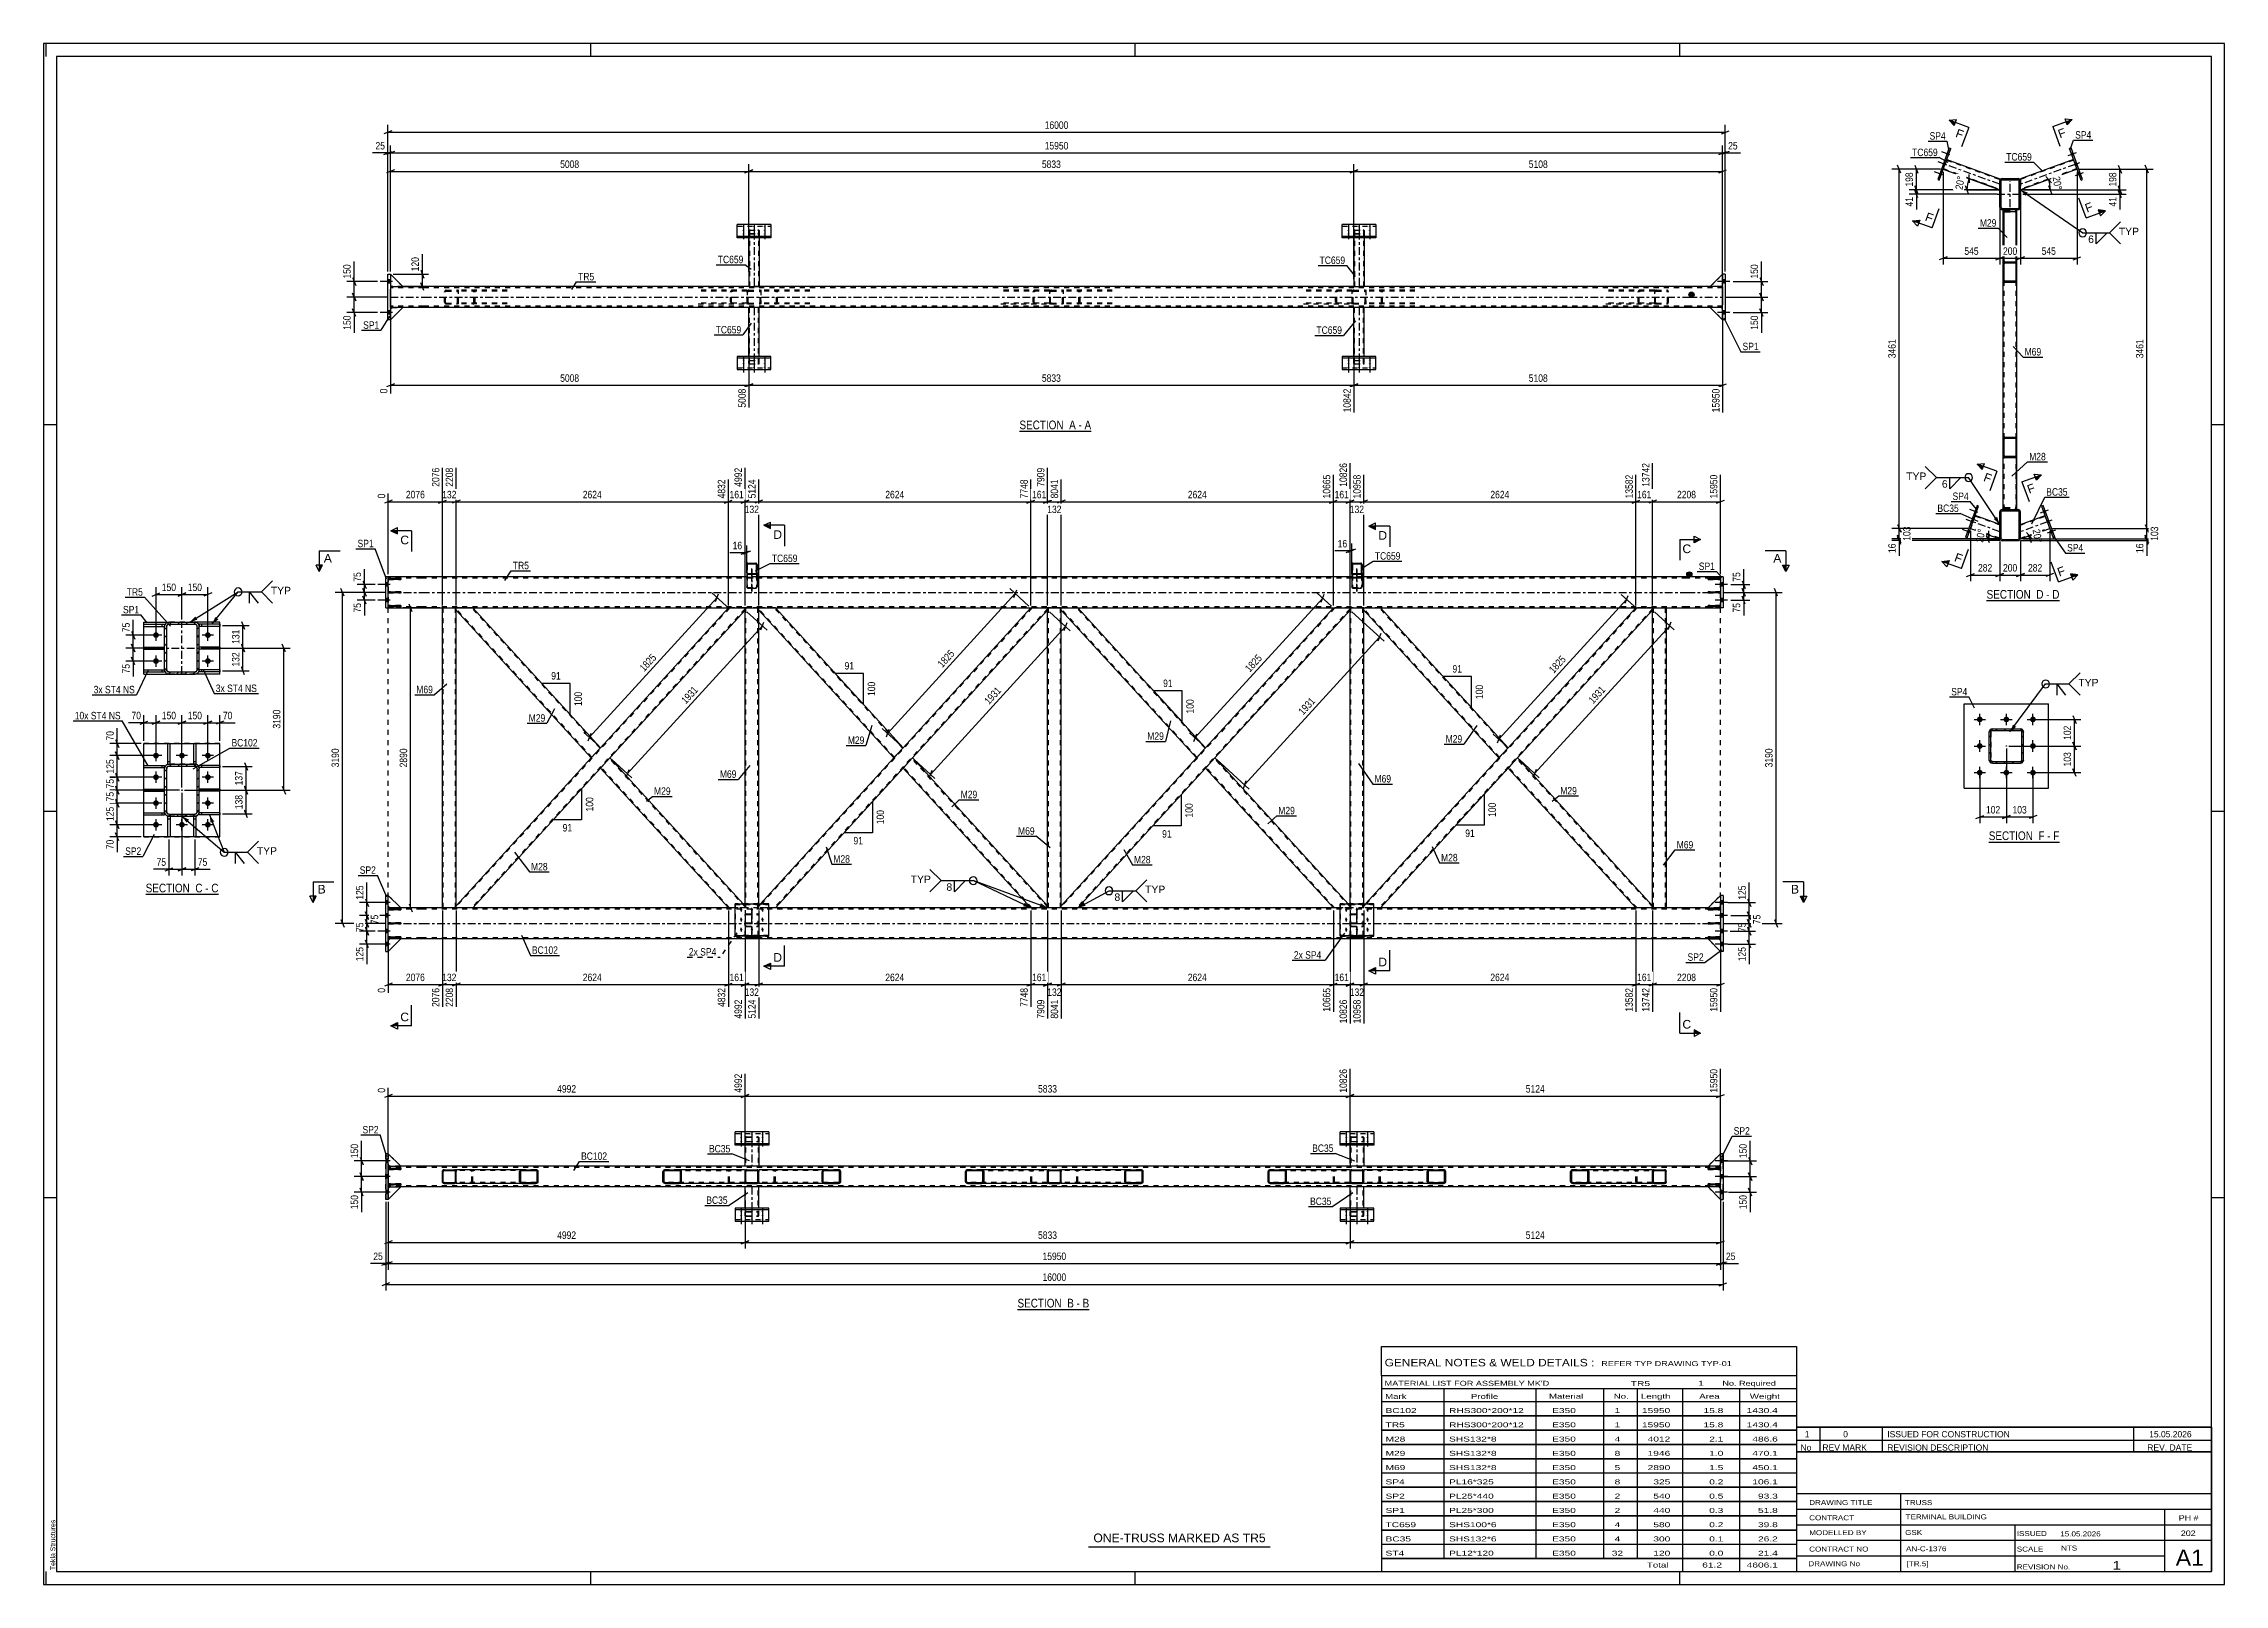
# Model space of a CAD drawing. Header units: millimetres. Extents: x -133 to 708, y -382 to 212.
import ezdxf

# ---------------------------------------------------------------- set-up
doc = ezdxf.new("R2010")
doc.units = ezdxf.units.MM
doc.linetypes.add('DXK_LINE_DOT2', pattern=[3.9198, 1.9599, -1.9599])
doc.linetypes.add('DXK_LINE_DOT3', pattern=[5.9187, 2.979, -0.9799, 0.9799, -0.9799])
doc.styles.add('Arial', font='ARIAL.TTF', dxfattribs={"height": 0.2})
doc.styles.add('Arial Narrow', font='ARIALN.TTF', dxfattribs={"height": 0.2})

# ---------------------------------------------------------------- blocks, each defined once
blk = doc.blocks.new('Unknown-389637962-11288')
at = {"color": 5, "linetype": 'Continuous'}
for p, q in [((708.08, 211.56), (-132.92, 211.56)), ((-132.92, 211.56), (-132.92, -382.44)), ((-131.92, 206.56), (-131.92, 211.56)), ((78.08, 206.56), (78.08, 211.56)), ((288.08, 206.56), (288.08, 211.56)), ((498.08, 206.56), (498.08, 211.56)), ((708.08, -382.44), (708.08, 211.56)), ((703.08, 206.56), (-127.92, 206.56)), ((-127.92, 206.56), (-127.92, -377.44)), ((703.08, -377.44), (703.08, 206.56)), ((-127.92, 64.56), (-132.92, 64.56)), ((708.08, 64.56), (703.08, 64.56)), ((-127.92, -84.44), (-132.92, -84.44)), ((708.08, -84.44), (703.08, -84.44)), ((-127.92, -233.44), (-132.92, -233.44)), ((708.08, -233.44), (703.08, -233.44)), ((-131.92, -382.44), (-131.92, -377.44)), ((-127.92, -377.44), (703.08, -377.44)), ((78.08, -382.44), (78.08, -377.44)), ((288.08, -382.44), (288.08, -377.44)), ((498.08, -382.44), (498.08, -377.44)), ((-132.92, -382.44), (708.08, -382.44))]:
    blk.add_line(p, q, dxfattribs=at)
at = {"color": 174, "linetype": 'Continuous', "style": 'Arial'}
blk.add_text('Tekla Structures', height=1.9102, rotation=90, dxfattribs=at).set_placement((-128.42, -376.94))
blk = doc.blocks.new('Unknown-389637962-49865')
at = {"color": 7, "linetype": 'Continuous'}
for p, q in [((543.08, -331.39), (543.08, -377.44)), ((543.08, -331.39), (703.08, -331.39)), ((703.08, -331.44), (703.08, -377.44)), ((543.08, -347.44), (703.08, -347.44)), ((583.22, -347.44), (583.22, -377.44)), ((543.08, -353.44), (703.08, -353.44)), ((543.08, -359.44), (703.08, -359.44)), ((627.22, -359.44), (627.22, -377.44)), ((685.08, -377.39), (685.08, -353.39)), ((543.08, -365.44), (703.08, -365.44)), ((543.08, -371.44), (685.08, -371.44)), ((543.08, -377.44), (703.08, -377.44))]:
    blk.add_line(p, q, dxfattribs=at)
at = {"color": 7, "style": 'Arial Narrow'}
for s, height, width, p in [('DRAWING TITLE', 1.9089, 1.425378, (547.96, -351.84)), ('TRUSS', 1.909, 1.425378, (584.88, -351.86)), ('CONTRACT', 1.909, 1.425378, (547.96, -357.73)), ('MODELLED BY', 1.9089, 1.425378, (547.96, -363.46)), ('GSK', 1.909, 1.425378, (584.96, -363.4)), ('TERMINAL BUILDING', 1.9089, 1.425378, (585.14, -357.37)), ('CONTRACT NO', 1.9089, 1.425378, (547.96, -369.79)), ('AN-C-1376', 1.909, 1.425378, (585.3, -369.66)), ('SCALE', 1.909, 1.425378, (628.02, -369.79)), ('ISSUED', 1.909, 1.425378, (628.02, -363.8)), ('15.05.2026', 1.909, 1.425378, (644.77, -363.92)), ('A1', 6.204, 1.25, (689.32, -375.24)), ('DRAWING No', 1.909, 1.425378, (547.64, -375.44)), ('[TR.5]', 1.909, 1.425378, (585.54, -375.45)), ('REVISION No.', 1.9089, 1.425378, (628.02, -376.67)), ('1', 3.34, 1.5, (664.99, -376.76))]:
    blk.add_text(s, height=height, dxfattribs=dict(at, width=width)).set_placement(p)
at = {"color": 7, "linetype": 'Continuous', "style": 'Arial Narrow'}
for s, height, width, p in [('PH #', 2.1, 1.42538, (690.48, -357.89)), ('NTS', 1.909, 1.425378, (645.08, -369.39)), ('202', 2.1, 1.42538, (691.27, -363.79))]:
    blk.add_text(s, height=height, dxfattribs=dict(at, width=width)).set_placement(p)
blk = doc.blocks.new('Unknown-389637962-49866')
at = {"color": 7, "linetype": 'Continuous'}
for p, q in [((383.08, -290.69), (543.08, -290.69)), ((383.08, -301.94), (383.08, -290.69)), ((543.08, -290.69), (543.08, -301.94)), ((383.08, -301.94), (543.08, -301.94)), ((383.08, -301.94), (383.08, -306.94)), ((543.08, -301.94), (543.08, -306.94)), ((383.08, -306.94), (543.08, -306.94)), ((383.08, -306.94), (383.08, -311.94)), ((407.08, -306.94), (407.08, -311.94)), ((442.58, -306.94), (442.58, -311.94)), ((468.58, -306.94), (468.58, -311.94)), ((481.58, -306.94), (481.58, -311.94)), ((499.08, -306.94), (499.08, -311.94)), ((521.08, -306.94), (521.08, -311.94)), ((543.08, -306.94), (543.08, -311.94)), ((383.08, -311.94), (543.08, -311.94)), ((383.08, -311.99), (383.08, -317.39)), ((383.08, -311.99), (543.08, -311.99)), ((383.08, -317.39), (543.08, -317.39)), ((383.08, -317.49), (383.08, -322.89)), ((383.08, -317.49), (543.08, -317.49)), ((407.08, -311.94), (407.08, -317.44)), ((407.08, -317.44), (407.08, -322.94)), ((442.58, -311.94), (442.58, -317.44)), ((442.58, -317.44), (442.58, -322.94)), ((468.58, -311.94), (468.58, -317.44)), ((468.58, -317.44), (468.58, -322.94)), ((481.58, -311.94), (481.58, -317.44)), ((481.58, -317.44), (481.58, -322.94)), ((499.08, -311.94), (499.08, -317.44)), ((499.08, -317.44), (499.08, -322.94)), ((521.08, -311.94), (521.08, -317.44)), ((521.08, -317.44), (521.08, -322.94)), ((543.08, -311.99), (543.08, -317.39)), ((543.08, -317.49), (543.08, -322.89)), ((383.08, -322.89), (543.08, -322.89)), ((383.08, -322.99), (383.08, -328.39)), ((383.08, -322.99), (543.08, -322.99)), ((407.08, -322.94), (407.08, -328.44)), ((442.58, -322.94), (442.58, -328.44)), ((468.58, -322.94), (468.58, -328.44)), ((481.58, -322.94), (481.58, -328.44)), ((499.08, -322.94), (499.08, -328.44)), ((521.08, -322.94), (521.08, -328.44)), ((543.08, -322.99), (543.08, -328.39)), ((383.08, -328.39), (543.08, -328.39)), ((383.08, -328.49), (383.08, -333.89)), ((383.08, -328.49), (543.08, -328.49)), ((383.08, -333.89), (543.08, -333.89)), ((383.08, -333.99), (383.08, -339.39)), ((383.08, -333.99), (543.08, -333.99)), ((407.08, -328.44), (407.08, -333.94)), ((407.08, -333.94), (407.08, -339.44)), ((442.58, -328.44), (442.58, -333.94)), ((442.58, -333.94), (442.58, -339.44)), ((468.58, -328.44), (468.58, -333.94)), ((468.58, -333.94), (468.58, -339.44)), ((481.58, -328.44), (481.58, -333.94)), ((481.58, -333.94), (481.58, -339.44)), ((499.08, -328.44), (499.08, -333.94)), ((499.08, -333.94), (499.08, -339.44)), ((521.08, -328.44), (521.08, -333.94)), ((521.08, -333.94), (521.08, -339.44)), ((543.08, -328.49), (543.08, -333.89)), ((543.08, -333.99), (543.08, -339.39)), ((383.08, -339.39), (543.08, -339.39)), ((383.08, -339.49), (383.08, -344.89)), ((383.08, -339.49), (543.08, -339.49)), ((407.08, -339.44), (407.08, -344.94)), ((442.58, -339.44), (442.58, -344.94)), ((468.58, -339.44), (468.58, -344.94)), ((481.58, -339.44), (481.58, -344.94)), ((499.08, -339.44), (499.08, -344.94)), ((521.08, -339.44), (521.08, -344.94)), ((543.08, -339.49), (543.08, -344.89)), ((383.08, -344.89), (543.08, -344.89)), ((383.08, -344.99), (383.08, -350.39)), ((383.08, -344.99), (543.08, -344.99)), ((383.08, -350.39), (543.08, -350.39)), ((383.08, -350.49), (383.08, -355.89)), ((383.08, -350.49), (543.08, -350.49)), ((407.08, -344.94), (407.08, -350.44)), ((407.08, -350.44), (407.08, -355.94)), ((442.58, -344.94), (442.58, -350.44)), ((442.58, -350.44), (442.58, -355.94)), ((468.58, -344.94), (468.58, -350.44)), ((468.58, -350.44), (468.58, -355.94)), ((481.58, -344.94), (481.58, -350.44)), ((481.58, -350.44), (481.58, -355.94)), ((499.08, -344.94), (499.08, -350.44)), ((499.08, -350.44), (499.08, -355.94)), ((521.08, -344.94), (521.08, -350.44)), ((521.08, -350.44), (521.08, -355.94)), ((543.08, -344.99), (543.08, -350.39)), ((543.08, -350.49), (543.08, -355.89)), ((383.08, -355.89), (543.08, -355.89)), ((383.08, -355.99), (383.08, -361.39)), ((383.08, -355.99), (543.08, -355.99)), ((383.08, -361.39), (543.08, -361.39)), ((383.08, -361.49), (383.08, -366.89)), ((383.08, -361.49), (543.08, -361.49)), ((407.08, -355.94), (407.08, -361.44)), ((407.08, -361.44), (407.08, -366.94)), ((442.58, -355.94), (442.58, -361.44)), ((442.58, -361.44), (442.58, -366.94)), ((468.58, -355.94), (468.58, -361.44)), ((468.58, -361.44), (468.58, -366.94)), ((481.58, -355.94), (481.58, -361.44)), ((481.58, -361.44), (481.58, -366.94)), ((499.08, -355.94), (499.08, -361.44)), ((499.08, -361.44), (499.08, -366.94)), ((521.08, -355.94), (521.08, -361.44)), ((521.08, -361.44), (521.08, -366.94)), ((543.08, -355.99), (543.08, -361.39)), ((543.08, -361.49), (543.08, -366.89)), ((383.08, -366.89), (543.08, -366.89)), ((383.08, -366.99), (383.08, -372.39)), ((383.08, -366.99), (543.08, -366.99)), ((407.08, -366.94), (407.08, -372.44)), ((442.58, -366.94), (442.58, -372.44)), ((468.58, -366.94), (468.58, -372.44)), ((481.58, -366.94), (481.58, -372.44)), ((499.08, -366.94), (499.08, -372.44)), ((521.08, -366.94), (521.08, -372.44)), ((543.08, -366.99), (543.08, -372.39)), ((383.08, -372.39), (543.08, -372.39)), ((383.08, -372.44), (543.08, -372.44)), ((383.08, -372.44), (383.08, -377.44)), ((383.08, -377.44), (543.08, -377.44)), ((499.08, -372.44), (499.08, -377.44)), ((521.08, -372.44), (521.08, -377.44)), ((543.08, -372.44), (543.08, -377.44))]:
    blk.add_line(p, q, dxfattribs=at)
at = {"color": 7, "style": 'Arial Narrow'}
for s, height, width, p in [('GENERAL NOTES & WELD DETAILS :', 2.8633, 1.4, (384.23, -298.38)), ('REFER TYP DRAWING TYP-01', 1.9089, 1.6, (467.78, -298.28)), ("MATERIAL LIST FOR ASSEMBLY MK'D", 1.9089, 1.6, (384.23, -305.88)), ('Mark', 1.909, 1.7, (384.41, -310.94)), ('Profile', 1.909, 1.7, (417.49, -310.94)), ('Material', 1.909, 1.7, (447.62, -310.88)), ('No.', 1.909, 1.7, (472.58, -310.88)), ('TR5', 1.909, 1.794707, (479.17, -305.97)), ('Length', 1.909, 1.7, (483.08, -310.88)), ('1', 1.91, 1.794707, (505.16, -305.88)), ('Area', 1.909, 1.7, (505.58, -310.88)), ('No. Required', 1.9089, 1.6, (514.49, -305.88)), ('Weight', 1.909, 1.7, (525.08, -310.88))]:
    blk.add_text(s, height=height, dxfattribs=dict(at, width=width)).set_placement(p)
at = {"color": 7, "linetype": 'Continuous', "style": 'Arial Narrow'}
for s, height, width, p in [('BC102', 1.909, 1.794707, (384.58, -316.38)), ('RHS300*200*12', 1.9089, 1.794707, (409.08, -316.38)), ('E350', 1.909, 1.794707, (448.82, -316.38)), ('1', 1.91, 1.794707, (472.93, -316.38)), ('15950', 1.909, 1.794707, (483.47, -316.38)), ('15.8', 1.909, 1.794707, (507.21, -316.38)), ('1430.4', 1.909, 1.794707, (523.85, -316.38)), ('TR5', 1.909, 1.794707, (384.58, -321.88)), ('M28', 1.909, 1.794707, (384.58, -327.38)), ('SHS132*8', 1.909, 1.794707, (409.08, -327.38)), ('RHS300*200*12', 1.9089, 1.794707, (409.08, -321.88)), ('E350', 1.909, 1.794707, (448.82, -321.88)), ('E350', 1.909, 1.794707, (448.82, -327.38)), ('4', 1.91, 1.794707, (472.93, -327.38)), ('1', 1.91, 1.794707, (472.93, -321.88)), ('15950', 1.909, 1.794707, (483.47, -321.88)), ('4012', 1.909, 1.794707, (485.66, -327.38)), ('15.8', 1.909, 1.794707, (507.21, -321.88)), ('2.1', 1.909, 1.794707, (509.4, -327.38)), ('1430.4', 1.909, 1.794707, (523.85, -321.88)), ('486.6', 1.909, 1.794707, (526.03, -327.38)), ('M29', 1.909, 1.794707, (384.58, -332.88)), ('SHS132*8', 1.909, 1.794707, (409.08, -332.88)), ('E350', 1.909, 1.794707, (448.82, -332.88)), ('8', 1.91, 1.794707, (472.93, -332.88)), ('1946', 1.909, 1.794707, (485.66, -332.88)), ('1.0', 1.909, 1.794707, (509.4, -332.88)), ('470.1', 1.909, 1.794707, (526.03, -332.88)), ('SP4', 1.909, 1.794707, (384.58, -343.88)), ('M69', 1.909, 1.794707, (384.58, -338.38)), ('SHS132*8', 1.909, 1.794707, (409.08, -338.38)), ('PL16*325', 1.909, 1.794707, (409.08, -343.88)), ('E350', 1.909, 1.794707, (448.82, -338.38)), ('E350', 1.909, 1.794707, (448.82, -343.88)), ('5', 1.91, 1.794707, (472.93, -338.38)), ('8', 1.91, 1.794707, (472.93, -343.88)), ('2890', 1.909, 1.794707, (485.66, -338.38)), ('325', 1.909, 1.794707, (487.85, -343.88)), ('0.2', 1.909, 1.794707, (509.4, -343.88)), ('1.5', 1.909, 1.794707, (509.4, -338.38)), ('450.1', 1.909, 1.794707, (526.03, -338.38)), ('106.1', 1.909, 1.794707, (526.03, -343.88)), ('SP2', 1.909, 1.794707, (384.58, -349.38)), ('SP1', 1.909, 1.794707, (384.58, -354.88)), ('PL25*440', 1.909, 1.794707, (409.08, -349.38)), ('PL25*300', 1.909, 1.794707, (409.08, -354.88)), ('E350', 1.909, 1.794707, (448.82, -349.38)), ('E350', 1.909, 1.794707, (448.82, -354.88)), ('2', 1.91, 1.794707, (472.93, -349.38)), ('2', 1.91, 1.794707, (472.93, -354.88)), ('440', 1.909, 1.794707, (487.85, -354.88)), ('540', 1.909, 1.794707, (487.85, -349.38)), ('0.5', 1.909, 1.794707, (509.4, -349.38)), ('0.3', 1.909, 1.794707, (509.4, -354.88)), ('51.8', 1.909, 1.794707, (528.22, -354.88)), ('93.3', 1.909, 1.794707, (528.22, -349.38)), ('TC659', 1.909, 1.794707, (384.58, -360.38)), ('SHS100*6', 1.909, 1.794707, (409.08, -360.38)), ('E350', 1.909, 1.794707, (448.82, -360.38)), ('4', 1.91, 1.794707, (472.93, -360.38)), ('580', 1.909, 1.794707, (487.85, -360.38)), ('0.2', 1.909, 1.794707, (509.4, -360.38)), ('39.8', 1.909, 1.794707, (528.22, -360.38)), ('ST4', 1.909, 1.794707, (384.58, -371.38)), ('BC35', 1.909, 1.794707, (384.58, -365.88)), ('SHS132*6', 1.909, 1.794707, (409.08, -365.88)), ('PL12*120', 1.909, 1.794707, (409.08, -371.38)), ('E350', 1.909, 1.794707, (448.82, -365.88)), ('E350', 1.909, 1.794707, (448.82, -371.38)), ('32', 1.909, 1.794707, (471.84, -371.38)), ('4', 1.91, 1.794707, (472.93, -365.88)), ('300', 1.909, 1.794707, (487.85, -365.88)), ('120', 1.909, 1.794707, (487.85, -371.38)), ('0.1', 1.909, 1.794707, (509.4, -365.88)), ('0.0', 1.909, 1.794707, (509.4, -371.38)), ('26.2', 1.909, 1.794707, (528.22, -365.88)), ('21.4', 1.909, 1.794707, (528.22, -371.38)), ('Total', 1.909, 1.7, (485.41, -375.94)), ('61.2', 1.909, 1.794707, (506.72, -375.94)), ('4606.1', 1.909, 1.794707, (523.85, -375.94))]:
    blk.add_text(s, height=height, dxfattribs=dict(at, width=width)).set_placement(p)
blk = doc.blocks.new('Unknown-389637962-49867')
at = {"color": 7, "linetype": 'Continuous'}
blk.add_line((270.08, -367.94), (340.08, -367.94), dxfattribs=at)
at = {"color": 7, "style": 'Arial'}
blk.add_text('ONE-TRUSS MARKED AS TR5', height=3.3428, dxfattribs=at).set_placement((271.92, -366.19))
blk = doc.blocks.new('Unknown-389637962-49868')
at = {"color": 7, "linetype": 'Continuous'}
for p, q in [((543.08, -321.89), (703.08, -321.89)), ((703.08, -321.89), (543.08, -321.89)), ((543.08, -321.89), (543.08, -326.89)), ((543.08, -326.89), (703.08, -326.89)), ((543.08, -326.89), (543.08, -331.39)), ((543.08, -326.89), (703.08, -326.89)), ((552.08, -321.89), (552.08, -326.89)), ((552.08, -326.89), (552.08, -331.39)), ((576.08, -321.89), (576.08, -326.89)), ((576.08, -326.89), (576.08, -331.39)), ((673.08, -321.89), (673.08, -326.89)), ((673.08, -326.89), (673.08, -331.39)), ((703.08, -321.89), (703.08, -326.89)), ((703.08, -326.89), (703.08, -331.39)), ((703.08, -331.39), (543.08, -331.39))]:
    blk.add_line(p, q, dxfattribs=at)
at = {"color": 7, "linetype": 'Continuous', "style": 'Arial Narrow'}
for s, height, width, p in [('1', 2.39, 1.196471, (546.24, -325.74)), ('0', 2.39, 1.196471, (561.08, -325.74)), ('ISSUED FOR CONSTRUCTION', 2.3861, 1.196471, (578.08, -325.74)), ('15.05.2026', 2.386, 1.196471, (679.08, -325.74)), ('No', 2.386, 1.2, (544.62, -330.89)), ('REV MARK', 2.386, 1.2, (553.08, -330.89)), ('REVISION DESCRIPTION', 2.3861, 1.2, (578.08, -330.89)), ('REV. DATE', 2.386, 1.2, (678.36, -330.89))]:
    blk.add_text(s, height=height, dxfattribs=dict(at, width=width)).set_placement(p)
blk = doc.blocks.new('Unknown-389637962-12 - 25019')
at = {"color": 6, "linetype": 'Continuous'}
blk.add_line((243.41, 62.14), (271.06, 62.14), dxfattribs=at)
at = {"color": 0, "linetype": 'Continuous'}
blk.add_wipeout([(261.52, 62.89), (261.52, 66.39), (243.41, 66.39), (243.41, 62.89)], dxfattribs=at)
blk.add_wipeout([(265.13, 62.89), (265.13, 66.39), (262.57, 66.39), (262.57, 62.89)], dxfattribs=at)
at = {"color": 7, "linetype": 'Continuous', "style": 'Arial Narrow'}
blk.add_text('SECTION ', height=3.34, dxfattribs=at).set_placement((243.41, 62.89))
at = {"color": 0, "linetype": 'Continuous'}
blk.add_wipeout([(267.45, 62.89), (267.45, 66.39), (266.18, 66.39), (266.18, 62.89)], dxfattribs=at)
blk.add_wipeout([(271.06, 62.89), (271.06, 66.39), (268.5, 66.39), (268.5, 62.89)], dxfattribs=at)
at = {"color": 7, "linetype": 'Continuous', "style": 'Arial Narrow'}
for s, p in [('A', (262.57, 62.89)), ('-', (266.18, 62.89)), ('A', (268.5, 62.89))]:
    blk.add_text(s, height=3.34, dxfattribs=at).set_placement(p)
blk = doc.blocks.new('Unknown-389637962-13 - 28126')
at = {"color": 6, "linetype": 'Continuous'}
blk.add_line((242.66, -276.44), (270.3, -276.44), dxfattribs=at)
at = {"color": 0, "linetype": 'Continuous'}
blk.add_wipeout([(260.77, -275.69), (260.77, -272.19), (242.66, -272.19), (242.66, -275.69)], dxfattribs=at)
blk.add_wipeout([(264.37, -275.69), (264.37, -272.19), (261.82, -272.19), (261.82, -275.69)], dxfattribs=at)
at = {"color": 7, "linetype": 'Continuous', "style": 'Arial Narrow'}
blk.add_text('SECTION ', height=3.34, dxfattribs=at).set_placement((242.66, -275.69))
at = {"color": 0, "linetype": 'Continuous'}
blk.add_wipeout([(266.7, -275.69), (266.7, -272.19), (265.42, -272.19), (265.42, -275.69)], dxfattribs=at)
blk.add_wipeout([(270.3, -275.69), (270.3, -272.19), (267.75, -272.19), (267.75, -275.69)], dxfattribs=at)
at = {"color": 7, "linetype": 'Continuous', "style": 'Arial Narrow'}
for s, p in [('B', (261.82, -275.69)), ('-', (265.42, -275.69)), ('B', (267.75, -275.69))]:
    blk.add_text(s, height=3.34, dxfattribs=at).set_placement(p)
blk = doc.blocks.new('Unknown-389637962-14 - 29619')
at = {"color": 6, "linetype": 'Continuous'}
blk.add_line((-93.56, -116.4), (-65.49, -116.4), dxfattribs=at)
at = {"color": 0, "linetype": 'Continuous'}
blk.add_wipeout([(-75.45, -115.65), (-75.45, -112.15), (-93.56, -112.15), (-93.56, -115.65)], dxfattribs=at)
blk.add_wipeout([(-71.63, -115.65), (-71.63, -112.15), (-74.4, -112.15), (-74.4, -115.65)], dxfattribs=at)
at = {"color": 7, "linetype": 'Continuous', "style": 'Arial Narrow'}
blk.add_text('SECTION ', height=3.34, dxfattribs=at).set_placement((-93.56, -115.65))
at = {"color": 0, "linetype": 'Continuous'}
blk.add_wipeout([(-69.3, -115.65), (-69.3, -112.15), (-70.58, -112.15), (-70.58, -115.65)], dxfattribs=at)
blk.add_wipeout([(-65.49, -115.65), (-65.49, -112.15), (-68.25, -112.15), (-68.25, -115.65)], dxfattribs=at)
at = {"color": 7, "linetype": 'Continuous', "style": 'Arial Narrow'}
for s, p in [('C', (-74.4, -115.65)), ('-', (-70.58, -115.65)), ('C', (-68.25, -115.65))]:
    blk.add_text(s, height=3.34, dxfattribs=at).set_placement(p)
blk = doc.blocks.new('Unknown-389637962-15 - 30436')
at = {"color": 6, "linetype": 'Continuous'}
blk.add_line((616.39, -3.18), (644.46, -3.18), dxfattribs=at)
at = {"color": 0, "linetype": 'Continuous'}
blk.add_wipeout([(634.5, -2.43), (634.5, 1.07), (616.39, 1.07), (616.39, -2.43)], dxfattribs=at)
blk.add_wipeout([(638.32, -2.43), (638.32, 1.07), (635.55, 1.07), (635.55, -2.43)], dxfattribs=at)
at = {"color": 7, "linetype": 'Continuous', "style": 'Arial Narrow'}
blk.add_text('SECTION ', height=3.34, dxfattribs=at).set_placement((616.39, -2.43))
at = {"color": 0, "linetype": 'Continuous'}
blk.add_wipeout([(640.64, -2.43), (640.64, 1.07), (639.37, 1.07), (639.37, -2.43)], dxfattribs=at)
blk.add_wipeout([(644.46, -2.43), (644.46, 1.07), (641.69, 1.07), (641.69, -2.43)], dxfattribs=at)
at = {"color": 7, "linetype": 'Continuous', "style": 'Arial Narrow'}
for s, p in [('D', (635.55, -2.43)), ('D', (641.69, -2.43)), ('-', (639.37, -2.43))]:
    blk.add_text(s, height=3.34, dxfattribs=at).set_placement(p)
blk = doc.blocks.new('Unknown-389637962-16 - 48191')
at = {"color": 6, "linetype": 'Continuous'}
blk.add_line((617.21, -96.24), (644.43, -96.24), dxfattribs=at)
at = {"color": 0, "linetype": 'Continuous'}
blk.add_wipeout([(635.32, -95.49), (635.32, -91.99), (617.21, -91.99), (617.21, -95.49)], dxfattribs=at)
blk.add_wipeout([(638.71, -95.49), (638.71, -91.99), (636.37, -91.99), (636.37, -95.49)], dxfattribs=at)
at = {"color": 7, "linetype": 'Continuous', "style": 'Arial Narrow'}
blk.add_text('SECTION ', height=3.34, dxfattribs=at).set_placement((617.21, -95.49))
at = {"color": 0, "linetype": 'Continuous'}
blk.add_wipeout([(641.04, -95.49), (641.04, -91.99), (639.76, -91.99), (639.76, -95.49)], dxfattribs=at)
blk.add_wipeout([(644.43, -95.49), (644.43, -91.99), (642.09, -91.99), (642.09, -95.49)], dxfattribs=at)
at = {"color": 7, "linetype": 'Continuous', "style": 'Arial Narrow'}
for s, p in [('F', (636.37, -95.49)), ('F', (642.09, -95.49)), ('-', (639.76, -95.49))]:
    blk.add_text(s, height=3.34, dxfattribs=at).set_placement(p)
blk = doc.blocks.new('Part-389637962-1456 - 1176')
at = {"color": 7, "linetype": 'DXK_LINE_DOT2'}
for p, q in [((4.8, 0.24), (0, 0.24)), ((0, 0.24), (0, -0.24)), ((0.6, -0.24), (0.6, 0.24)), ((4.8, -0.24), (4.8, 0.24)), ((0, -0.24), (4.8, -0.24))]:
    blk.add_line(p, q, dxfattribs=at)
blk = doc.blocks.new('Part-389637962-1392 - 1176')
at = {"color": 7, "linetype": 'DXK_LINE_DOT2'}
for p, q in [((364.91, -6), (259.51, -121.27)), ((370.9, -6.33), (265.5, -121.6)), ((370.9, -6), (364.48, -6)), ((315.21, -59.89), (311.63, -63.8)), ((318.78, -63.8), (315.21, -67.71)), ((259.51, -121.41), (259.51, -121.39)), ((265.94, -121.6), (259.51, -121.6))]:
    blk.add_line(p, q, dxfattribs=at)
at = {"color": 2, "linetype": 'Continuous'}
for p, q in [((364.48, -6), (315.21, -59.89)), ((370.9, -6.8), (318.78, -63.8)), ((370.9, -6.8), (370.9, -6)), ((311.63, -63.8), (259.51, -120.8)), ((315.21, -67.71), (265.94, -121.6)), ((259.51, -121.6), (259.51, -120.8))]:
    blk.add_line(p, q, dxfattribs=at)
blk = doc.blocks.new('Part-389637962-1452 - 1176')
at = {"color": 7, "linetype": 'DXK_LINE_DOT2'}
for p, q in [((513.75, -5.02), (508.95, -5.02)), ((508.95, -5.02), (508.95, -5.5)), ((508.95, -5.5), (513.75, -5.5)), ((513.15, -5.5), (513.15, -5.02)), ((513.75, -5.5), (513.75, -5.02))]:
    blk.add_line(p, q, dxfattribs=at)
blk = doc.blocks.new('Part-389637962-1388 - 1176')
at = {"color": 7, "linetype": 'DXK_LINE_DOT2'}
for p, q in [((131.58, -6), (26.18, -121.27)), ((137.57, -6.33), (32.17, -121.6)), ((137.57, -6), (131.14, -6)), ((81.87, -59.89), (78.3, -63.8)), ((85.45, -63.8), (81.87, -67.71)), ((32.6, -121.6), (26.18, -121.6))]:
    blk.add_line(p, q, dxfattribs=at)
at = {"color": 2, "linetype": 'Continuous'}
for p, q in [((131.14, -6), (81.87, -59.89)), ((137.57, -6.8), (85.45, -63.8)), ((137.57, -6.8), (137.57, -6)), ((26.18, -120.8), (78.3, -63.8)), ((81.87, -67.71), (32.6, -121.6)), ((26.18, -121.6), (26.18, -120.8))]:
    blk.add_line(p, q, dxfattribs=at)
blk = doc.blocks.new('Part-389637962-1453 - 1176')
at = {"color": 2, "linetype": 'Continuous'}
for p, q in [((0, -0.24), (0, 0.24)), ((0, 0.24), (4.8, 0.24)), ((4.8, 0.24), (4.8, -0.24)), ((4.8, -0.24), (0, -0.24))]:
    blk.add_line(p, q, dxfattribs=at)
at = {"color": 7, "linetype": 'DXK_LINE_DOT2'}
blk.add_line((0.6, -0.24), (0.6, 0.24), dxfattribs=at)
blk = doc.blocks.new('Part-389637962-1389 - 1176')
at = {"color": 2, "linetype": 'Continuous'}
for p, q in [((26.18, -6.8), (26.18, -6)), ((78.3, -63.8), (26.18, -6.8)), ((81.87, -59.89), (32.6, -6)), ((81.44, -60.36), (78.3, -63.8)), ((81.87, -59.89), (81.44, -60.36))]:
    blk.add_line(p, q, dxfattribs=at)
at = {"color": 7, "linetype": 'DXK_LINE_DOT2'}
for p, q in [((32.6, -6), (26.18, -6)), ((78.51, -63.56), (26.18, -6.33)), ((81.66, -60.12), (32.17, -6)), ((78.51, -63.56), (78.53, -63.54)), ((81.84, -59.92), (81.44, -60.36))]:
    blk.add_line(p, q, dxfattribs=at)
blk = doc.blocks.new('Part-389637962-1454 - 1176')
at = {"color": 2, "linetype": 'Continuous'}
for p, q in [((0, 5.5), (4.8, 5.5)), ((0, 5.5), (0, 5.02)), ((4.8, 5.02), (0, 5.02)), ((4.8, 5.5), (4.8, 5.02))]:
    blk.add_line(p, q, dxfattribs=at)
at = {"color": 7, "linetype": 'DXK_LINE_DOT2'}
blk.add_line((0.6, 5.02), (0.6, 5.5), dxfattribs=at)
blk = doc.blocks.new('Part-389637962-1390 - 1176')
at = {"color": 2, "linetype": 'Continuous'}
for p, q in [((142.85, -6.8), (142.85, -6)), ((194.96, -63.8), (142.85, -6.8)), ((198.54, -59.89), (149.27, -6)), ((198.11, -60.36), (194.96, -63.8)), ((198.54, -59.89), (198.11, -60.36))]:
    blk.add_line(p, q, dxfattribs=at)
at = {"color": 7, "linetype": 'DXK_LINE_DOT2'}
for p, q in [((149.27, -6), (142.85, -6)), ((195.18, -63.56), (142.85, -6.33)), ((198.32, -60.12), (148.84, -6)), ((195.18, -63.56), (195.2, -63.54)), ((198.51, -59.92), (198.11, -60.36))]:
    blk.add_line(p, q, dxfattribs=at)
blk = doc.blocks.new('Part-389637962-1455 - 1176')
at = {"color": 2, "linetype": 'Continuous'}
for p, q in [((0, -5.5), (0, -5.02)), ((0, -5.02), (4.8, -5.02)), ((4.8, -5.5), (0, -5.5)), ((4.8, -5.02), (4.8, -5.5))]:
    blk.add_line(p, q, dxfattribs=at)
at = {"color": 7, "linetype": 'DXK_LINE_DOT2'}
blk.add_line((0.6, -5.5), (0.6, -5.02), dxfattribs=at)
blk = doc.blocks.new('Part-389637962-1391 - 1176')
at = {"color": 7, "linetype": 'DXK_LINE_DOT2'}
for p, q in [((248.24, -6), (142.85, -121.27)), ((254.23, -6.33), (148.84, -121.6)), ((254.23, -6), (247.81, -6)), ((198.54, -59.89), (194.96, -63.8)), ((202.12, -63.8), (198.54, -67.71)), ((143.52, -120.06), (142.85, -120.8)), ((142.85, -121.6), (142.85, -120.8)), ((149.27, -121.6), (142.85, -121.6))]:
    blk.add_line(p, q, dxfattribs=at)
at = {"color": 2, "linetype": 'Continuous'}
for p, q in [((247.81, -6), (198.54, -59.89)), ((254.23, -6.8), (202.12, -63.8)), ((254.23, -6.8), (254.23, -6)), ((194.96, -63.8), (143.52, -120.06)), ((198.54, -67.71), (149.27, -121.6))]:
    blk.add_line(p, q, dxfattribs=at)
blk = doc.blocks.new('Part-389637962-1457 - 1176')
at = {"color": 7, "linetype": 'DXK_LINE_DOT2'}
for p, q in [((4.8, 5.5), (0, 5.5)), ((0, 5.5), (0, 5.02)), ((0, 5.02), (4.8, 5.02)), ((0.6, 5.5), (0.6, 5.02)), ((4.8, 5.02), (4.8, 5.5))]:
    blk.add_line(p, q, dxfattribs=at)
blk = doc.blocks.new('Part-389637962-1393 - 1176')
at = {"color": 2, "linetype": 'Continuous'}
for p, q in [((259.51, -6.8), (259.51, -6)), ((311.63, -63.8), (259.51, -6.8)), ((315.21, -59.89), (265.94, -6)), ((314.77, -60.36), (311.63, -63.8)), ((315.21, -59.89), (314.77, -60.36))]:
    blk.add_line(p, q, dxfattribs=at)
at = {"color": 7, "linetype": 'DXK_LINE_DOT2'}
for p, q in [((265.94, -6), (259.51, -6)), ((311.85, -63.56), (259.51, -6.33)), ((314.99, -60.12), (265.5, -6)), ((311.85, -63.56), (311.86, -63.54)), ((315.17, -59.92), (314.77, -60.36))]:
    blk.add_line(p, q, dxfattribs=at)
blk = doc.blocks.new('Part-389637962-1394 - 1176')
at = {"color": 2, "linetype": 'Continuous'}
for p, q in [((376.18, -6.8), (376.18, -6)), ((428.3, -63.8), (376.18, -6.8)), ((431.87, -59.89), (382.6, -6)), ((431.44, -60.36), (428.3, -63.8)), ((431.75, -60.03), (431.44, -60.36)), ((431.87, -59.89), (431.75, -60.03))]:
    blk.add_line(p, q, dxfattribs=at)
at = {"color": 7, "linetype": 'DXK_LINE_DOT2'}
for p, q in [((382.6, -6), (376.18, -6)), ((428.51, -63.56), (376.18, -6.33)), ((431.66, -60.12), (382.17, -6)), ((428.51, -63.56), (428.53, -63.54)), ((431.61, -60.18), (431.44, -60.36)), ((431.75, -60.03), (431.66, -60.12))]:
    blk.add_line(p, q, dxfattribs=at)
blk = doc.blocks.new('Part-389637962-1395 - 1176')
at = {"color": 7, "linetype": 'DXK_LINE_DOT2'}
for p, q in [((481.58, -6), (376.18, -121.27)), ((487.57, -6.33), (382.17, -121.6)), ((487.57, -6), (481.14, -6)), ((431.87, -59.89), (428.3, -63.8)), ((435.45, -63.8), (431.87, -67.71)), ((376.86, -120.06), (376.18, -120.8)), ((376.18, -121.6), (376.18, -120.8)), ((382.6, -121.6), (376.18, -121.6))]:
    blk.add_line(p, q, dxfattribs=at)
at = {"color": 2, "linetype": 'Continuous'}
for p, q in [((481.14, -6), (431.87, -59.89)), ((487.57, -6.8), (435.45, -63.8)), ((487.57, -6.8), (487.57, -6)), ((428.3, -63.8), (376.86, -120.06)), ((431.87, -67.71), (382.6, -121.6))]:
    blk.add_line(p, q, dxfattribs=at)
blk = doc.blocks.new('Part-389637962-1396 - 1176')
at = {"color": 2, "linetype": 'Continuous'}
for p, q in [((20.9, -121.6), (20.9, -6)), ((26.18, -120.8), (26.18, -6.8))]:
    blk.add_line(p, q, dxfattribs=at)
at = {"color": 7, "linetype": 'DXK_LINE_DOT2'}
for p, q in [((20.9, -6), (26.18, -6)), ((21.22, -121.6), (21.22, -6)), ((25.86, -121.6), (25.86, -6)), ((26.18, -6.8), (26.18, -6)), ((26.18, -121.6), (20.9, -121.6)), ((26.18, -121.6), (26.18, -120.8))]:
    blk.add_line(p, q, dxfattribs=at)
blk = doc.blocks.new('Part-389637962-1398 - 1176')
at = {"color": 7, "linetype": 'DXK_LINE_DOT2'}
for p, q in [((259.51, -6), (254.23, -6)), ((254.23, -6.8), (254.23, -6)), ((254.55, -121.6), (254.55, -6)), ((259.19, -121.6), (259.19, -6)), ((259.51, -6.8), (259.51, -6)), ((254.23, -121.6), (254.23, -120.8)), ((259.51, -121.6), (254.23, -121.6)), ((259.51, -121.6), (259.51, -120.8))]:
    blk.add_line(p, q, dxfattribs=at)
at = {"color": 2, "linetype": 'Continuous'}
for p, q in [((254.23, -120.8), (254.23, -6.8)), ((259.51, -120.8), (259.51, -6.8))]:
    blk.add_line(p, q, dxfattribs=at)
blk = doc.blocks.new('Part-389637962-1399 - 1176')
at = {"color": 7, "linetype": 'DXK_LINE_DOT2'}
for p, q in [((487.57, -6), (492.85, -6)), ((487.57, -6.8), (487.57, -6)), ((487.89, -121.6), (487.89, -6)), ((492.53, -121.6), (492.53, -6)), ((487.57, -121.6), (487.57, -120.8)), ((492.85, -121.6), (487.57, -121.6))]:
    blk.add_line(p, q, dxfattribs=at)
at = {"color": 2, "linetype": 'Continuous'}
for p, q in [((487.57, -120.8), (487.57, -6.8)), ((492.85, -6), (492.85, -121.6))]:
    blk.add_line(p, q, dxfattribs=at)
blk = doc.blocks.new('Part-389637962-1401 - 1176')
at = {"color": 7, "linetype": 'DXK_LINE_DOT2'}
for p, q in [((142.85, -6), (137.57, -6)), ((137.57, -6.8), (137.57, -6)), ((137.89, -121.6), (137.89, -6)), ((142.53, -121.6), (142.53, -6)), ((142.85, -6.8), (142.85, -6)), ((137.57, -121.6), (137.57, -120.06)), ((142.85, -121.6), (137.57, -121.6)), ((142.85, -121.6), (142.85, -120.06))]:
    blk.add_line(p, q, dxfattribs=at)
at = {"color": 2, "linetype": 'Continuous'}
for p, q in [((137.57, -120.06), (137.57, -6.8)), ((142.85, -120.06), (142.85, -6.8))]:
    blk.add_line(p, q, dxfattribs=at)
blk = doc.blocks.new('Part-389637962-1402 - 1176')
at = {"color": 7, "linetype": 'DXK_LINE_DOT2'}
for p, q in [((376.18, -6), (370.9, -6)), ((370.9, -6.8), (370.9, -6)), ((371.22, -121.6), (371.22, -6)), ((375.86, -121.6), (375.86, -6)), ((376.18, -6.8), (376.18, -6)), ((370.9, -121.6), (370.9, -120.06)), ((376.18, -121.6), (370.9, -121.6)), ((376.18, -121.6), (376.18, -120.06))]:
    blk.add_line(p, q, dxfattribs=at)
at = {"color": 2, "linetype": 'Continuous'}
for p, q in [((370.9, -120.06), (370.9, -6.8)), ((376.18, -120.06), (376.18, -6.8))]:
    blk.add_line(p, q, dxfattribs=at)
blk = doc.blocks.new('Part-389637962-1403 - 1176')
at = {"linetype": 'Continuous'}
h = blk.add_hatch(dxfattribs=at)
h.set_pattern_fill('', scale=0.7, style=0, pattern_type=0)
h.set_pattern_definition([(45, (142.1697, 10.9715), (-1.57154, 1.57154), [])])
h.paths.add_polyline_path([(142.21, 10.78), (142.17, 10.97), (142.07, 11.14), (141.91, 11.25), (141.73, 11.29), (138.69, 11.29), (138.5, 11.25), (138.35, 11.14), (138.24, 10.97), (138.21, 10.78), (138.21, 7.54), (138.24, 7.35), (138.35, 7.18), (138.5, 7.07), (138.69, 7.03), (141.73, 7.03), (141.91, 7.07), (142.07, 7.18), (142.17, 7.35), (142.21, 7.54)])
h.paths.add_polyline_path([(141.95, 7.44), (141.9, 7.36), (141.82, 7.3), (141.73, 7.29), (138.69, 7.29), (138.59, 7.3), (138.52, 7.36), (138.46, 7.44), (138.45, 7.54), (138.45, 10.78), (138.46, 10.87), (138.52, 10.96), (138.59, 11.01), (138.69, 11.03), (141.73, 11.03), (141.82, 11.01), (141.9, 10.96), (141.95, 10.87), (141.97, 10.78), (141.97, 7.54)])
at = {"color": 2, "linetype": 'Continuous'}
for p, q in [((138.24, 10.97), (138.21, 10.78)), ((138.21, 7.54), (138.21, 10.78)), ((138.45, 10.78), (138.46, 10.87)), ((138.45, 7.54), (138.45, 10.78)), ((138.46, 10.87), (138.52, 10.96)), ((138.69, 11.29), (138.5, 11.25)), ((138.52, 10.96), (138.59, 11.01)), ((138.59, 11.01), (138.69, 11.03)), ((138.69, 11.29), (141.73, 11.29)), ((138.69, 11.03), (141.73, 11.03)), ((141.91, 11.25), (141.73, 11.29)), ((141.73, 11.03), (141.82, 11.01)), ((141.82, 11.01), (141.9, 10.96)), ((141.9, 10.96), (141.95, 10.87)), ((141.95, 10.87), (141.97, 10.78)), ((141.97, 7.54), (141.97, 10.78)), ((142.21, 10.78), (142.17, 10.97)), ((142.21, 7.54), (142.21, 10.78)), ((138.21, 7.54), (138.21, 2.16)), ((138.21, 7.54), (138.24, 7.35)), ((138.24, 1.96), (138.21, 2.16)), ((138.46, 7.44), (138.45, 7.54)), ((138.52, 7.36), (138.46, 7.44)), ((138.5, 7.07), (138.69, 7.03)), ((138.69, 1.65), (138.5, 1.69)), ((138.59, 7.3), (138.52, 7.36)), ((138.69, 7.29), (138.59, 7.3)), ((138.69, 7.29), (141.73, 7.29)), ((138.69, 7.03), (141.73, 7.03)), ((138.69, 1.65), (141.73, 1.65)), ((141.82, 7.3), (141.73, 7.29)), ((141.73, 7.03), (141.91, 7.07)), ((141.91, 1.69), (141.73, 1.65)), ((141.9, 7.36), (141.82, 7.3)), ((141.95, 7.44), (141.9, 7.36)), ((141.97, 7.54), (141.95, 7.44)), ((142.17, 7.35), (142.21, 7.54)), ((142.21, 2.16), (142.17, 1.96)), ((142.21, 7.54), (142.21, 2.16))]:
    blk.add_line(p, q, dxfattribs=at)
at = {"color": 7, "linetype": 'DXK_LINE_DOT2'}
for p, q in [((138.21, 10.78), (138.21, 7.54)), ((138.45, 10.78), (138.45, 2.16)), ((141.97, 10.78), (141.97, 2.16)), ((142.21, 10.78), (142.21, 7.54)), ((138.21, 5.39), (138.24, 5.59)), ((138.46, 5.49), (138.45, 5.39)), ((138.45, 2.16), (138.46, 2.06)), ((138.52, 5.57), (138.46, 5.49)), ((138.46, 2.06), (138.52, 1.98)), ((138.5, 5.87), (138.69, 5.9)), ((138.59, 5.63), (138.52, 5.57)), ((138.52, 1.98), (138.59, 1.92)), ((138.69, 5.65), (138.59, 5.63)), ((138.59, 1.92), (138.69, 1.9)), ((138.69, 5.9), (141.73, 5.9)), ((138.69, 5.65), (141.73, 5.65)), ((138.69, 1.9), (141.73, 1.9)), ((141.73, 5.9), (141.91, 5.87)), ((141.82, 5.63), (141.73, 5.65)), ((141.73, 1.9), (141.82, 1.92)), ((141.9, 5.57), (141.82, 5.63)), ((141.82, 1.92), (141.9, 1.98)), ((141.95, 5.49), (141.9, 5.57)), ((141.9, 1.98), (141.95, 2.06)), ((141.97, 5.39), (141.95, 5.49)), ((141.95, 2.06), (141.97, 2.16)), ((142.17, 5.59), (142.21, 5.39))]:
    blk.add_line(p, q, dxfattribs=at)
at = {"color": 7, "linetype": 'DXK_LINE_DOT3'}
blk.add_line((140.21, 0.36), (140.21, 9.16), dxfattribs=at)
at = {"color": 2, "linetype": 'Continuous'}
for centre, start, end in [((138.71, 10.8), 114.31998, 159.24171), ((141.71, 10.8), 20.75829, 65.68002), ((138.71, 7.52), 200.75829, 245.68002), ((138.71, 2.14), 200.75829, 245.68002), ((141.71, 7.52), 294.31998, 339.24171), ((141.71, 2.14), 294.31998, 339.24171)]:
    blk.add_arc(centre, 0.496, start, end, dxfattribs=at)
at = {"color": 7, "linetype": 'DXK_LINE_DOT2'}
for centre, start, end in [((138.71, 5.41), 114.31998, 159.24171), ((141.71, 5.41), 20.75829, 65.68002)]:
    blk.add_arc(centre, 0.496, start, end, dxfattribs=at)
blk = doc.blocks.new('Part-389637962-1404 - 1176')
at = {"color": 7, "linetype": 'DXK_LINE_DOT2'}
for p, q in [((137.6, -124.18), (137.57, -124.36)), ((137.57, -132.46), (137.57, -124.36)), ((137.71, -124.04), (137.6, -124.18)), ((137.86, -123.94), (137.71, -124.04)), ((137.81, -124.36), (137.82, -124.27)), ((137.81, -132.46), (137.81, -124.36)), ((137.82, -124.27), (137.88, -124.2)), ((138.05, -123.9), (137.86, -123.94)), ((137.88, -124.2), (137.95, -124.15)), ((137.95, -124.15), (138.05, -124.13)), ((138.05, -123.9), (142.37, -123.9)), ((138.05, -124.13), (142.37, -124.13)), ((142.55, -123.94), (142.37, -123.9)), ((142.37, -124.13), (142.46, -124.15)), ((142.46, -124.15), (142.54, -124.2)), ((142.54, -124.2), (142.59, -124.27)), ((142.71, -124.04), (142.55, -123.94)), ((142.59, -124.27), (142.61, -124.36)), ((142.61, -132.46), (142.61, -124.36)), ((142.81, -124.18), (142.71, -124.04)), ((142.85, -124.36), (142.81, -124.18)), ((142.85, -132.46), (142.85, -124.36)), ((137.57, -127.86), (137.6, -127.67)), ((137.57, -128.42), (137.6, -128.59)), ((137.57, -132.49), (137.57, -132.46)), ((137.6, -128.59), (137.71, -128.73)), ((137.71, -128.73), (137.86, -128.83)), ((137.82, -127.76), (137.81, -127.86)), ((137.82, -128.5), (137.81, -128.42)), ((137.81, -132.46), (137.82, -132.56)), ((137.88, -127.68), (137.82, -127.76)), ((137.88, -128.57), (137.82, -128.5)), ((137.82, -132.56), (137.88, -132.64)), ((137.86, -127.39), (138.05, -127.35)), ((137.86, -128.83), (138.05, -128.87)), ((137.95, -127.63), (137.88, -127.68)), ((137.95, -128.62), (137.88, -128.57)), ((137.88, -132.64), (137.95, -132.7)), ((138.05, -127.61), (137.95, -127.63)), ((138.05, -128.64), (137.95, -128.62)), ((137.95, -132.7), (138.05, -132.72)), ((138.05, -127.35), (142.37, -127.35)), ((138.05, -127.61), (142.37, -127.61)), ((138.05, -128.64), (142.37, -128.64)), ((138.05, -128.87), (142.37, -128.87)), ((138.05, -132.72), (142.37, -132.72)), ((142.37, -127.35), (142.55, -127.39)), ((142.46, -127.63), (142.37, -127.61)), ((142.46, -128.62), (142.37, -128.64)), ((142.37, -128.87), (142.55, -128.83)), ((142.37, -132.72), (142.46, -132.7)), ((142.54, -127.68), (142.46, -127.63)), ((142.54, -128.57), (142.46, -128.62)), ((142.46, -132.7), (142.54, -132.64)), ((142.59, -127.76), (142.54, -127.68)), ((142.59, -128.5), (142.54, -128.57)), ((142.54, -132.64), (142.59, -132.56)), ((142.55, -128.83), (142.71, -128.73)), ((142.61, -127.86), (142.59, -127.76)), ((142.61, -128.42), (142.59, -128.5)), ((142.59, -132.56), (142.61, -132.46)), ((142.71, -128.73), (142.81, -128.59)), ((142.81, -127.67), (142.85, -127.86)), ((142.81, -128.59), (142.85, -128.42)), ((142.85, -132.46), (142.84, -132.49))]:
    blk.add_line(p, q, dxfattribs=at)
at = {"color": 7, "linetype": 'DXK_LINE_DOT3'}
blk.add_line((140.21, -133.58), (140.21, -122.97), dxfattribs=at)
at = {"color": 2, "linetype": 'Continuous'}
for p, q in [((137.6, -132.66), (137.57, -132.49)), ((138.05, -132.97), (137.86, -132.93)), ((138.05, -132.97), (142.37, -132.97)), ((142.55, -132.93), (142.37, -132.97)), ((142.84, -132.49), (142.81, -132.66))]:
    blk.add_line(p, q, dxfattribs=at)
at = {"color": 7, "linetype": 'DXK_LINE_DOT2'}
for centre, start, end in [((138.07, -127.84), 114.32, 159.24172), ((142.35, -127.84), 20.75828, 65.68)]:
    blk.add_arc(centre, 0.496, start, end, dxfattribs=at)
at = {"color": 2, "linetype": 'Continuous'}
for centre, start, end in [((138.07, -132.48), 200.75828, 245.68), ((142.35, -132.48), 294.32, 339.24172)]:
    blk.add_arc(centre, 0.496, start, end, dxfattribs=at)
blk = doc.blocks.new('Part-389637962-1405 - 1176')
at = {"linetype": 'Continuous'}
h = blk.add_hatch(dxfattribs=at)
h.set_pattern_fill('', scale=0.7, style=0, pattern_type=0)
h.set_pattern_definition([(45, (375.5033, 10.9715), (-1.57154, 1.57154), [])])
h.paths.add_polyline_path([(375.54, 10.78), (375.5, 10.97), (375.4, 11.14), (375.24, 11.25), (375.06, 11.29), (372.02, 11.29), (371.84, 11.25), (371.68, 11.14), (371.58, 10.97), (371.54, 10.78), (371.54, 7.54), (371.58, 7.35), (371.68, 7.18), (371.84, 7.07), (372.02, 7.03), (375.06, 7.03), (375.24, 7.07), (375.4, 7.18), (375.5, 7.35), (375.54, 7.54)])
h.paths.add_polyline_path([(375.28, 7.44), (375.23, 7.36), (375.15, 7.3), (375.06, 7.29), (372.02, 7.29), (371.93, 7.3), (371.85, 7.36), (371.8, 7.44), (371.78, 7.54), (371.78, 10.78), (371.8, 10.87), (371.85, 10.96), (371.93, 11.01), (372.02, 11.03), (375.06, 11.03), (375.15, 11.01), (375.23, 10.96), (375.28, 10.87), (375.3, 10.78), (375.3, 7.54)])
at = {"color": 2, "linetype": 'Continuous'}
for p, q in [((371.58, 10.97), (371.54, 10.78)), ((371.54, 7.54), (371.54, 10.78)), ((371.78, 10.78), (371.8, 10.87)), ((371.78, 7.54), (371.78, 10.78)), ((371.8, 10.87), (371.85, 10.96)), ((372.02, 11.29), (371.84, 11.25)), ((371.85, 10.96), (371.93, 11.01)), ((371.93, 11.01), (372.02, 11.03)), ((372.02, 11.29), (375.06, 11.29)), ((372.02, 11.03), (375.06, 11.03)), ((375.24, 11.25), (375.06, 11.29)), ((375.06, 11.03), (375.15, 11.01)), ((375.15, 11.01), (375.23, 10.96)), ((375.23, 10.96), (375.28, 10.87)), ((375.28, 10.87), (375.3, 10.78)), ((375.3, 7.54), (375.3, 10.78)), ((375.54, 10.78), (375.5, 10.97)), ((375.54, 7.54), (375.54, 10.78)), ((371.54, 7.54), (371.54, 2.16)), ((371.54, 7.54), (371.58, 7.35)), ((371.58, 1.96), (371.54, 2.16)), ((371.8, 7.44), (371.78, 7.54)), ((371.85, 7.36), (371.8, 7.44)), ((371.84, 7.07), (372.02, 7.03)), ((372.02, 1.65), (371.84, 1.69)), ((371.93, 7.3), (371.85, 7.36)), ((372.02, 7.29), (371.93, 7.3)), ((372.02, 7.29), (375.06, 7.29)), ((372.02, 7.03), (375.06, 7.03)), ((372.02, 1.65), (375.06, 1.65)), ((375.15, 7.3), (375.06, 7.29)), ((375.06, 7.03), (375.24, 7.07)), ((375.24, 1.69), (375.06, 1.65)), ((375.23, 7.36), (375.15, 7.3)), ((375.28, 7.44), (375.23, 7.36)), ((375.3, 7.54), (375.28, 7.44)), ((375.5, 7.35), (375.54, 7.54)), ((375.54, 2.16), (375.5, 1.96)), ((375.54, 7.54), (375.54, 2.16))]:
    blk.add_line(p, q, dxfattribs=at)
at = {"color": 7, "linetype": 'DXK_LINE_DOT2'}
for p, q in [((371.54, 10.78), (371.54, 7.54)), ((371.78, 10.78), (371.78, 2.16)), ((375.3, 10.78), (375.3, 2.16)), ((375.54, 10.78), (375.54, 7.54)), ((371.54, 5.39), (371.58, 5.59)), ((371.8, 5.49), (371.78, 5.39)), ((371.78, 2.16), (371.8, 2.06)), ((371.85, 5.57), (371.8, 5.49)), ((371.8, 2.06), (371.85, 1.98)), ((371.84, 5.87), (372.02, 5.9)), ((371.93, 5.63), (371.85, 5.57)), ((371.85, 1.98), (371.93, 1.92)), ((372.02, 5.65), (371.93, 5.63)), ((371.93, 1.92), (372.02, 1.9)), ((372.02, 5.9), (375.06, 5.9)), ((372.02, 5.65), (375.06, 5.65)), ((372.02, 1.9), (375.06, 1.9)), ((375.06, 5.9), (375.24, 5.87)), ((375.15, 5.63), (375.06, 5.65)), ((375.06, 1.9), (375.15, 1.92)), ((375.23, 5.57), (375.15, 5.63)), ((375.15, 1.92), (375.23, 1.98)), ((375.28, 5.49), (375.23, 5.57)), ((375.23, 1.98), (375.28, 2.06)), ((375.3, 5.39), (375.28, 5.49)), ((375.28, 2.06), (375.3, 2.16)), ((375.5, 5.59), (375.54, 5.39))]:
    blk.add_line(p, q, dxfattribs=at)
at = {"color": 7, "linetype": 'DXK_LINE_DOT3'}
blk.add_line((373.54, 0.36), (373.54, 9.16), dxfattribs=at)
at = {"color": 2, "linetype": 'Continuous'}
for centre, start, end in [((372.04, 10.8), 114.31999, 159.24171), ((375.04, 10.8), 20.75829, 65.68001), ((372.04, 7.52), 200.75829, 245.68001), ((372.04, 2.14), 200.75829, 245.68001), ((375.04, 7.52), 294.31999, 339.24171), ((375.04, 2.14), 294.31999, 339.24171)]:
    blk.add_arc(centre, 0.496, start, end, dxfattribs=at)
at = {"color": 7, "linetype": 'DXK_LINE_DOT2'}
for centre, start, end in [((372.04, 5.41), 114.31999, 159.24171), ((375.04, 5.41), 20.75829, 65.68001)]:
    blk.add_arc(centre, 0.496, start, end, dxfattribs=at)
blk = doc.blocks.new('Part-389637962-1406 - 1176')
at = {"color": 7, "linetype": 'DXK_LINE_DOT2'}
for p, q in [((370.94, -124.18), (370.9, -124.36)), ((370.9, -132.46), (370.9, -124.36)), ((371.04, -124.04), (370.94, -124.18)), ((371.2, -123.94), (371.04, -124.04)), ((371.14, -124.36), (371.16, -124.27)), ((371.14, -132.46), (371.14, -124.36)), ((371.16, -124.27), (371.21, -124.2)), ((371.38, -123.9), (371.2, -123.94)), ((371.21, -124.2), (371.29, -124.15)), ((371.29, -124.15), (371.38, -124.13)), ((371.38, -123.9), (375.7, -123.9)), ((371.38, -124.13), (375.7, -124.13)), ((375.88, -123.94), (375.7, -123.9)), ((375.7, -124.13), (375.79, -124.15)), ((375.79, -124.15), (375.87, -124.2)), ((375.87, -124.2), (375.92, -124.27)), ((376.04, -124.04), (375.88, -123.94)), ((375.92, -124.27), (375.94, -124.36)), ((375.94, -132.46), (375.94, -124.36)), ((376.14, -124.18), (376.04, -124.04)), ((376.18, -124.36), (376.14, -124.18)), ((376.18, -132.46), (376.18, -124.36)), ((370.9, -127.86), (370.94, -127.67)), ((370.9, -128.42), (370.94, -128.59)), ((370.91, -132.49), (370.9, -132.46)), ((370.94, -128.59), (371.04, -128.73)), ((371.04, -128.73), (371.2, -128.83)), ((371.16, -127.76), (371.14, -127.86)), ((371.16, -128.5), (371.14, -128.42)), ((371.14, -132.46), (371.16, -132.56)), ((371.21, -127.68), (371.16, -127.76)), ((371.21, -128.57), (371.16, -128.5)), ((371.16, -132.56), (371.21, -132.64)), ((371.2, -127.39), (371.38, -127.35)), ((371.2, -128.83), (371.38, -128.87)), ((371.29, -127.63), (371.21, -127.68)), ((371.29, -128.62), (371.21, -128.57)), ((371.21, -132.64), (371.29, -132.7)), ((371.38, -127.61), (371.29, -127.63)), ((371.38, -128.64), (371.29, -128.62)), ((371.29, -132.7), (371.38, -132.72)), ((371.38, -127.35), (375.7, -127.35)), ((371.38, -127.61), (375.7, -127.61)), ((371.38, -128.64), (375.7, -128.64)), ((371.38, -128.87), (375.7, -128.87)), ((371.38, -132.72), (375.7, -132.72)), ((375.7, -127.35), (375.88, -127.39)), ((375.79, -127.63), (375.7, -127.61)), ((375.79, -128.62), (375.7, -128.64)), ((375.7, -128.87), (375.88, -128.83)), ((375.7, -132.72), (375.79, -132.7)), ((375.87, -127.68), (375.79, -127.63)), ((375.87, -128.57), (375.79, -128.62)), ((375.79, -132.7), (375.87, -132.64)), ((375.92, -127.76), (375.87, -127.68)), ((375.92, -128.5), (375.87, -128.57)), ((375.87, -132.64), (375.92, -132.56)), ((375.88, -128.83), (376.04, -128.73)), ((375.94, -127.86), (375.92, -127.76)), ((375.94, -128.42), (375.92, -128.5)), ((375.92, -132.56), (375.94, -132.46)), ((376.04, -128.73), (376.14, -128.59)), ((376.14, -127.67), (376.18, -127.86)), ((376.14, -128.59), (376.18, -128.42)), ((376.18, -132.46), (376.17, -132.49))]:
    blk.add_line(p, q, dxfattribs=at)
at = {"color": 7, "linetype": 'DXK_LINE_DOT3'}
blk.add_line((373.54, -133.58), (373.54, -122.97), dxfattribs=at)
at = {"color": 2, "linetype": 'Continuous'}
for p, q in [((370.94, -132.66), (370.91, -132.49)), ((371.38, -132.97), (371.2, -132.93)), ((371.38, -132.97), (375.7, -132.97)), ((375.88, -132.93), (375.7, -132.97)), ((376.17, -132.49), (376.14, -132.66))]:
    blk.add_line(p, q, dxfattribs=at)
at = {"color": 7, "linetype": 'DXK_LINE_DOT2'}
for centre, start, end in [((371.4, -127.84), 114.31992, 159.24165), ((375.68, -127.84), 20.75835, 65.68008)]:
    blk.add_arc(centre, 0.496, start, end, dxfattribs=at)
at = {"color": 2, "linetype": 'Continuous'}
for centre, start, end in [((371.4, -132.48), 200.75835, 245.68008), ((375.68, -132.48), 294.31992, 339.24165)]:
    blk.add_arc(centre, 0.496, start, end, dxfattribs=at)
blk = doc.blocks.new('Part-389637962-1407 - 1176')
at = {"color": 2, "linetype": 'Continuous'}
for p, q in [((81.87, -67.71), (85.45, -63.8)), ((85.45, -63.8), (136.89, -120.06)), ((131.14, -121.6), (81.87, -67.71))]:
    blk.add_line(p, q, dxfattribs=at)
at = {"color": 7, "linetype": 'DXK_LINE_DOT2'}
for p, q in [((137.57, -121.27), (85.23, -64.04)), ((82.09, -67.48), (82.11, -67.46)), ((131.58, -121.6), (82.09, -67.48)), ((137.57, -121.6), (131.14, -121.6)), ((137.57, -120.8), (136.89, -120.06)), ((137.57, -121.6), (137.57, -120.8)), ((137.57, -121.57), (137.57, -121.6))]:
    blk.add_line(p, q, dxfattribs=at)
blk = doc.blocks.new('Part-389637962-1408 - 1176')
at = {"color": 2, "linetype": 'Continuous'}
for p, q in [((202.12, -63.8), (198.54, -67.71)), ((254.23, -120.8), (202.12, -63.8)), ((247.81, -121.6), (198.54, -67.71)), ((254.23, -121.6), (254.23, -120.8))]:
    blk.add_line(p, q, dxfattribs=at)
at = {"color": 7, "linetype": 'DXK_LINE_DOT2'}
for p, q in [((254.23, -121.27), (201.9, -64.04)), ((198.76, -67.48), (198.77, -67.46)), ((248.24, -121.6), (198.76, -67.48)), ((254.23, -121.6), (247.81, -121.6)), ((254.23, -121.6), (254.23, -121.57))]:
    blk.add_line(p, q, dxfattribs=at)
blk = doc.blocks.new('Part-389637962-1409 - 1176')
at = {"color": 2, "linetype": 'Continuous'}
for p, q in [((315.21, -67.71), (318.78, -63.8)), ((318.78, -63.8), (370.22, -120.06)), ((364.48, -121.6), (315.21, -67.71))]:
    blk.add_line(p, q, dxfattribs=at)
at = {"color": 7, "linetype": 'DXK_LINE_DOT2'}
for p, q in [((370.9, -121.27), (318.57, -64.04)), ((315.42, -67.48), (315.44, -67.46)), ((364.91, -121.6), (315.42, -67.48)), ((370.9, -121.6), (364.48, -121.6)), ((370.9, -120.8), (370.22, -120.06)), ((370.9, -121.6), (370.9, -120.8)), ((370.9, -121.57), (370.9, -121.6))]:
    blk.add_line(p, q, dxfattribs=at)
blk = doc.blocks.new('Part-389637962-1410 - 1176')
at = {"color": 2, "linetype": 'Continuous'}
for p, q in [((435.45, -63.8), (431.87, -67.71)), ((487.57, -120.8), (435.45, -63.8)), ((481.14, -121.6), (431.87, -67.71)), ((487.57, -121.6), (487.57, -120.8))]:
    blk.add_line(p, q, dxfattribs=at)
at = {"color": 7, "linetype": 'DXK_LINE_DOT2'}
for p, q in [((487.57, -121.27), (435.23, -64.04)), ((432.09, -67.48), (432.11, -67.46)), ((481.58, -121.6), (432.09, -67.48)), ((487.57, -121.6), (481.14, -121.6)), ((487.57, -121.6), (487.57, -121.57))]:
    blk.add_line(p, q, dxfattribs=at)
blk = doc.blocks.new('Part-389637962-1411 - 1176')
at = {"color": 2, "linetype": 'Continuous'}
for p, q in [((514.75, 6), (513.75, 6)), ((513.75, 6), (513.75, -6)), ((514.75, 6), (514.75, -6)), ((514.75, -6), (513.75, -6))]:
    blk.add_line(p, q, dxfattribs=at)
blk = doc.blocks.new('Part-389637962-1412 - 1176')
at = {"color": 2, "linetype": 'Continuous'}
for p, q in [((514.75, -116.8), (513.75, -116.8)), ((513.75, -116.8), (513.75, -138.4)), ((514.75, -116.8), (514.75, -138.4)), ((514.75, -138.4), (513.75, -138.4))]:
    blk.add_line(p, q, dxfattribs=at)
blk = doc.blocks.new('Part-389637962-1413 - 1176')
at = {"color": 2, "linetype": 'Continuous'}
for p, q in [((-1, -6), (-1, 6)), ((0, 6), (-1, 6)), ((0, -6), (0, 6)), ((-1, -6), (0, -6))]:
    blk.add_line(p, q, dxfattribs=at)
blk = doc.blocks.new('Part-389637962-1414 - 1176')
at = {"color": 2, "linetype": 'Continuous'}
for p, q in [((-1, -138.4), (-1, -116.8)), ((0, -116.8), (-1, -116.8)), ((0, -138.4), (0, -116.8)), ((-1, -138.4), (0, -138.4))]:
    blk.add_line(p, q, dxfattribs=at)
blk = doc.blocks.new('Part-389637962-1415 - 1176')
at = {"color": 2, "linetype": 'Continuous'}
for p, q in [((508.95, -127.36), (513.75, -127.36)), ((508.95, -127.84), (508.95, -127.36)), ((513.75, -127.84), (508.95, -127.84)), ((513.75, -127.36), (513.75, -127.84))]:
    blk.add_line(p, q, dxfattribs=at)
at = {"color": 7, "linetype": 'DXK_LINE_DOT2'}
blk.add_line((513.15, -127.84), (513.15, -127.36), dxfattribs=at)
blk = doc.blocks.new('Part-389637962-1416 - 1176')
at = {"color": 2, "linetype": 'Continuous'}
for p, q in [((508.95, -121.86), (513.75, -121.86)), ((508.95, -122.34), (508.95, -121.86)), ((513.75, -122.34), (508.95, -122.34)), ((513.75, -121.86), (513.75, -122.34))]:
    blk.add_line(p, q, dxfattribs=at)
at = {"color": 7, "linetype": 'DXK_LINE_DOT2'}
blk.add_line((513.15, -122.34), (513.15, -121.86), dxfattribs=at)
blk = doc.blocks.new('Part-389637962-1417 - 1176')
at = {"color": 2, "linetype": 'Continuous'}
for p, q in [((508.95, -132.86), (513.75, -132.86)), ((508.95, -133.34), (508.95, -132.86)), ((513.75, -133.34), (508.95, -133.34)), ((513.75, -132.86), (513.75, -133.34))]:
    blk.add_line(p, q, dxfattribs=at)
at = {"color": 7, "linetype": 'DXK_LINE_DOT2'}
blk.add_line((513.15, -133.34), (513.15, -132.86), dxfattribs=at)
blk = doc.blocks.new('Part-389637962-1418 - 1176')
at = {"color": 7, "linetype": 'DXK_LINE_DOT2'}
for p, q in [((513.75, -127.36), (508.95, -127.36)), ((508.95, -127.36), (508.95, -127.84)), ((508.95, -127.84), (513.75, -127.84)), ((513.15, -127.84), (513.15, -127.36)), ((513.75, -127.84), (513.75, -127.36))]:
    blk.add_line(p, q, dxfattribs=at)
blk = doc.blocks.new('Part-389637962-1419 - 1176')
at = {"color": 7, "linetype": 'DXK_LINE_DOT2'}
for p, q in [((513.75, -121.86), (508.95, -121.86)), ((508.95, -121.86), (508.95, -122.34)), ((508.95, -122.34), (513.75, -122.34)), ((513.15, -122.34), (513.15, -121.86)), ((513.75, -122.34), (513.75, -121.86))]:
    blk.add_line(p, q, dxfattribs=at)
blk = doc.blocks.new('Part-389637962-1420 - 1176')
at = {"color": 7, "linetype": 'DXK_LINE_DOT2'}
for p, q in [((513.75, -132.86), (508.95, -132.86)), ((508.95, -132.86), (508.95, -133.34)), ((508.95, -133.34), (513.75, -133.34)), ((513.15, -133.34), (513.15, -132.86)), ((513.75, -133.34), (513.75, -132.86))]:
    blk.add_line(p, q, dxfattribs=at)
blk = doc.blocks.new('Part-389637962-1421 - 1176')
at = {"color": 7, "linetype": 'DXK_LINE_DOT2'}
for p, q in [((508.95, -133.6), (513.15, -133.6)), ((513.75, -138.4), (508.95, -133.6)), ((513.15, -133.6), (513.75, -134.2)), ((513.75, -134.2), (513.75, -138.4))]:
    blk.add_line(p, q, dxfattribs=at)
blk = doc.blocks.new('Part-389637962-1422 - 1176')
at = {"color": 2, "linetype": 'Continuous'}
for p, q in [((513.75, -138.4), (508.95, -133.6)), ((508.95, -133.6), (513.15, -133.6)), ((513.15, -133.6), (513.75, -134.2))]:
    blk.add_line(p, q, dxfattribs=at)
at = {"color": 7, "linetype": 'DXK_LINE_DOT2'}
blk.add_line((513.75, -134.2), (513.75, -138.4), dxfattribs=at)
blk = doc.blocks.new('Part-389637962-1423 - 1176')
at = {"color": 7, "linetype": 'DXK_LINE_DOT2'}
for p, q in [((513.75, -116.8), (508.95, -121.6)), ((513.75, -121), (513.75, -116.8)), ((508.95, -121.6), (513.15, -121.6)), ((513.15, -121.6), (513.75, -121))]:
    blk.add_line(p, q, dxfattribs=at)
blk = doc.blocks.new('Part-389637962-1424 - 1176')
at = {"color": 2, "linetype": 'Continuous'}
for p, q in [((513.75, -116.8), (508.95, -121.6)), ((508.95, -121.6), (513.15, -121.6)), ((513.15, -121.6), (513.75, -121))]:
    blk.add_line(p, q, dxfattribs=at)
at = {"color": 7, "linetype": 'DXK_LINE_DOT2'}
blk.add_line((513.75, -121), (513.75, -116.8), dxfattribs=at)
blk = doc.blocks.new('Part-389637962-1425 - 1176')
at = {"color": 7, "linetype": 'DXK_LINE_DOT2'}
for p, q in [((0.6, -133.6), (0, -134.2)), ((0, -138.4), (4.8, -133.6)), ((0, -134.2), (0, -138.4)), ((4.8, -133.6), (0.6, -133.6))]:
    blk.add_line(p, q, dxfattribs=at)
blk = doc.blocks.new('Part-389637962-1426 - 1176')
at = {"color": 2, "linetype": 'Continuous'}
for p, q in [((0, -134.2), (0.6, -133.6)), ((0, -138.4), (4.8, -133.6)), ((4.8, -133.6), (0.6, -133.6))]:
    blk.add_line(p, q, dxfattribs=at)
at = {"color": 7, "linetype": 'DXK_LINE_DOT2'}
blk.add_line((0, -138.4), (0, -134.2), dxfattribs=at)
blk = doc.blocks.new('Part-389637962-1427 - 1176')
at = {"color": 7, "linetype": 'DXK_LINE_DOT2'}
for p, q in [((0, -121), (0, -116.8)), ((0, -116.8), (4.8, -121.6)), ((0.6, -121.6), (0, -121)), ((4.8, -121.6), (0.6, -121.6))]:
    blk.add_line(p, q, dxfattribs=at)
blk = doc.blocks.new('Part-389637962-1428 - 1176')
at = {"color": 2, "linetype": 'Continuous'}
for p, q in [((0, -116.8), (4.8, -121.6)), ((0.6, -121.6), (0, -121)), ((4.8, -121.6), (0.6, -121.6))]:
    blk.add_line(p, q, dxfattribs=at)
at = {"color": 7, "linetype": 'DXK_LINE_DOT2'}
blk.add_line((0, -121), (0, -116.8), dxfattribs=at)
blk = doc.blocks.new('Part-389637962-1429 - 1176')
at = {"color": 2, "linetype": 'Continuous'}
for p, q in [((0, -127.84), (0, -127.36)), ((0, -127.36), (4.8, -127.36)), ((4.8, -127.84), (0, -127.84)), ((4.8, -127.36), (4.8, -127.84))]:
    blk.add_line(p, q, dxfattribs=at)
at = {"color": 7, "linetype": 'DXK_LINE_DOT2'}
blk.add_line((0.6, -127.84), (0.6, -127.36), dxfattribs=at)
blk = doc.blocks.new('Part-389637962-1430 - 1176')
at = {"color": 2, "linetype": 'Continuous'}
for p, q in [((0, -122.34), (0, -121.86)), ((0, -121.86), (4.8, -121.86)), ((4.8, -122.34), (0, -122.34)), ((4.8, -121.86), (4.8, -122.34))]:
    blk.add_line(p, q, dxfattribs=at)
at = {"color": 7, "linetype": 'DXK_LINE_DOT2'}
blk.add_line((0.6, -122.34), (0.6, -121.86), dxfattribs=at)
blk = doc.blocks.new('Part-389637962-1431 - 1176')
at = {"color": 2, "linetype": 'Continuous'}
for p, q in [((0, -133.34), (0, -132.86)), ((0, -132.86), (4.8, -132.86)), ((4.8, -133.34), (0, -133.34)), ((4.8, -132.86), (4.8, -133.34))]:
    blk.add_line(p, q, dxfattribs=at)
at = {"color": 7, "linetype": 'DXK_LINE_DOT2'}
blk.add_line((0.6, -133.34), (0.6, -132.86), dxfattribs=at)
blk = doc.blocks.new('Part-389637962-1432 - 1176')
at = {"color": 7, "linetype": 'DXK_LINE_DOT2'}
for p, q in [((4.8, -127.36), (0, -127.36)), ((0, -127.36), (0, -127.84)), ((0, -127.84), (4.8, -127.84)), ((0.6, -127.84), (0.6, -127.36)), ((4.8, -127.84), (4.8, -127.36))]:
    blk.add_line(p, q, dxfattribs=at)
blk = doc.blocks.new('Part-389637962-1433 - 1176')
at = {"color": 7, "linetype": 'DXK_LINE_DOT2'}
for p, q in [((4.8, -121.86), (0, -121.86)), ((0, -121.86), (0, -122.34)), ((0, -122.34), (4.8, -122.34)), ((0.6, -122.34), (0.6, -121.86)), ((4.8, -122.34), (4.8, -121.86))]:
    blk.add_line(p, q, dxfattribs=at)
blk = doc.blocks.new('Part-389637962-1434 - 1176')
at = {"color": 7, "linetype": 'DXK_LINE_DOT2'}
for p, q in [((4.8, -132.86), (0, -132.86)), ((0, -132.86), (0, -133.34)), ((0, -133.34), (4.8, -133.34)), ((0.6, -133.34), (0.6, -132.86)), ((4.8, -133.34), (4.8, -132.86))]:
    blk.add_line(p, q, dxfattribs=at)
blk = doc.blocks.new('Part-389637962-1435 - 1176')
at = {"color": 7, "linetype": 'DXK_LINE_DOT2'}
for p, q in [((371.54, 10.47), (371.54, 2.16)), ((371.78, 10.47), (371.78, 2.16)), ((375.3, 10.47), (375.3, 2.16)), ((375.54, 10.47), (375.54, 2.16)), ((371.56, 5.52), (371.54, 5.39)), ((371.54, 2.16), (371.58, 1.96)), ((371.58, 5.59), (371.56, 5.52)), ((371.78, 5.39), (371.8, 5.49)), ((371.8, 2.06), (371.78, 2.16)), ((371.8, 5.49), (371.85, 5.57)), ((371.85, 1.98), (371.8, 2.06)), ((371.93, 5.88), (371.84, 5.87)), ((371.84, 1.69), (372.02, 1.65)), ((371.85, 5.57), (371.93, 5.63)), ((371.93, 1.92), (371.85, 1.98)), ((372.02, 5.9), (371.93, 5.88)), ((371.93, 5.63), (372.02, 5.65)), ((372.02, 1.9), (371.93, 1.92)), ((372.02, 5.9), (375.06, 5.9)), ((372.02, 5.65), (375.06, 5.65)), ((372.02, 1.9), (375.06, 1.9)), ((372.02, 1.65), (375.06, 1.65)), ((375.23, 5.87), (375.06, 5.9)), ((375.06, 5.65), (375.15, 5.63)), ((375.15, 1.92), (375.06, 1.9)), ((375.06, 1.65), (375.24, 1.69)), ((375.15, 5.63), (375.23, 5.57)), ((375.23, 1.98), (375.15, 1.92)), ((375.24, 5.87), (375.23, 5.87)), ((375.23, 5.57), (375.28, 5.49)), ((375.28, 2.06), (375.23, 1.98)), ((375.28, 5.49), (375.3, 5.39)), ((375.3, 2.16), (375.28, 2.06)), ((375.52, 5.52), (375.5, 5.59)), ((375.5, 1.96), (375.54, 2.16)), ((375.54, 5.39), (375.52, 5.52))]:
    blk.add_line(p, q, dxfattribs=at)
at = {"color": 7, "linetype": 'DXK_LINE_DOT3'}
blk.add_line((373.54, 8.85), (373.54, 0.36), dxfattribs=at)
at = {"color": 7, "linetype": 'DXK_LINE_DOT2'}
for centre, start, end in [((372.04, 5.41), 114.31999, 159.24171), ((372.04, 2.14), 200.75829, 245.68001), ((375.04, 5.41), 20.75829, 65.68001), ((375.04, 2.14), 294.31999, 339.24171)]:
    blk.add_arc(centre, 0.496, start, end, dxfattribs=at)
blk = doc.blocks.new('Part-389637962-1436 - 1176')
at = {"color": 7, "linetype": 'DXK_LINE_DOT2'}
for p, q in [((370.9, -124.36), (370.94, -124.18)), ((370.9, -132.46), (370.9, -124.36)), ((370.94, -124.18), (371.04, -124.04)), ((371.04, -124.04), (371.2, -123.94)), ((371.16, -124.27), (371.14, -124.36)), ((371.14, -132.46), (371.14, -124.36)), ((371.21, -124.2), (371.16, -124.27)), ((371.2, -123.94), (371.38, -123.9)), ((371.29, -124.15), (371.21, -124.2)), ((371.38, -124.13), (371.29, -124.15)), ((371.38, -123.9), (375.7, -123.9)), ((371.38, -124.13), (375.7, -124.13)), ((375.7, -123.9), (375.88, -123.94)), ((375.79, -124.15), (375.7, -124.13)), ((375.87, -124.2), (375.79, -124.15)), ((375.92, -124.27), (375.87, -124.2)), ((375.88, -123.94), (376.04, -124.04)), ((375.94, -124.36), (375.92, -124.27)), ((375.94, -132.46), (375.94, -124.36)), ((376.04, -124.04), (376.14, -124.18)), ((376.14, -124.18), (376.18, -124.36)), ((376.18, -132.46), (376.18, -124.36)), ((370.94, -127.67), (370.9, -127.86)), ((370.94, -128.59), (370.9, -128.42)), ((370.9, -132.46), (370.94, -132.66)), ((371.04, -128.73), (370.94, -128.59)), ((371.2, -128.83), (371.04, -128.73)), ((371.14, -127.86), (371.16, -127.76)), ((371.14, -128.42), (371.16, -128.5)), ((371.16, -132.56), (371.14, -132.46)), ((371.16, -127.76), (371.21, -127.68)), ((371.16, -128.5), (371.21, -128.57)), ((371.21, -132.64), (371.16, -132.56)), ((371.38, -127.35), (371.2, -127.39)), ((371.38, -128.87), (371.2, -128.83)), ((371.2, -132.93), (371.38, -132.97)), ((371.21, -127.68), (371.29, -127.63)), ((371.21, -128.57), (371.29, -128.62)), ((371.29, -132.7), (371.21, -132.64)), ((371.29, -127.63), (371.38, -127.61)), ((371.29, -128.62), (371.38, -128.64)), ((371.38, -132.72), (371.29, -132.7)), ((371.38, -127.35), (375.7, -127.35)), ((371.38, -127.61), (375.7, -127.61)), ((371.38, -128.64), (375.7, -128.64)), ((371.38, -128.87), (375.7, -128.87)), ((371.38, -132.72), (375.7, -132.72)), ((371.38, -132.97), (375.7, -132.97)), ((375.88, -127.39), (375.7, -127.35)), ((375.7, -127.61), (375.79, -127.63)), ((375.7, -128.64), (375.79, -128.62)), ((375.88, -128.83), (375.7, -128.87)), ((375.79, -132.7), (375.7, -132.72)), ((375.7, -132.97), (375.88, -132.93)), ((375.79, -127.63), (375.87, -127.68)), ((375.79, -128.62), (375.87, -128.57)), ((375.87, -132.64), (375.79, -132.7)), ((375.87, -127.68), (375.92, -127.76)), ((375.87, -128.57), (375.92, -128.5)), ((375.92, -132.56), (375.87, -132.64)), ((376.04, -128.73), (375.88, -128.83)), ((375.92, -127.76), (375.94, -127.86)), ((375.92, -128.5), (375.94, -128.42)), ((375.94, -132.46), (375.92, -132.56)), ((376.14, -128.59), (376.04, -128.73)), ((376.18, -127.86), (376.14, -127.67)), ((376.18, -128.42), (376.14, -128.59)), ((376.14, -132.66), (376.18, -132.46))]:
    blk.add_line(p, q, dxfattribs=at)
at = {"color": 7, "linetype": 'DXK_LINE_DOT3'}
blk.add_line((373.54, -122.97), (373.54, -133.58), dxfattribs=at)
at = {"color": 7, "linetype": 'DXK_LINE_DOT2'}
for centre, start, end in [((371.4, -127.84), 114.31983, 159.24156), ((371.4, -132.48), 200.75844, 245.68017), ((375.68, -127.84), 20.75844, 65.68017), ((375.68, -132.48), 294.31983, 339.24156)]:
    blk.add_arc(centre, 0.496, start, end, dxfattribs=at)
blk = doc.blocks.new('Part-389637962-1437 - 1176')
at = {"color": 2, "linetype": 'Continuous'}
for p, q in [((367.04, -120.06), (380.04, -120.06)), ((367.04, -132.49), (367.04, -120.06)), ((380.04, -132.49), (380.04, -120.06)), ((367.04, -132.27), (380.04, -132.27)), ((380.04, -132.49), (367.04, -132.49))]:
    blk.add_line(p, q, dxfattribs=at)
at = {"color": 7, "linetype": 'DXK_LINE_DOT2'}
blk.add_line((367.04, -120.28), (380.04, -120.28), dxfattribs=at)
blk = doc.blocks.new('Part-389637962-1440 - 1176')
at = {"color": 7, "linetype": 'DXK_LINE_DOT2'}
for p, q in [((380.04, -120.06), (367.04, -120.06)), ((367.04, -120.06), (367.04, -132.49)), ((380.04, -120.28), (367.04, -120.28)), ((380.04, -132.49), (380.04, -120.06)), ((380.04, -132.27), (367.04, -132.27)), ((367.04, -132.49), (380.04, -132.49))]:
    blk.add_line(p, q, dxfattribs=at)
blk = doc.blocks.new('Part-389637962-1441 - 1176')
at = {"color": 7, "linetype": 'DXK_LINE_DOT2'}
for p, q in [((138.21, 10.47), (138.21, 2.16)), ((138.45, 10.47), (138.45, 2.16)), ((141.97, 10.47), (141.97, 2.16)), ((142.21, 10.47), (142.21, 2.16)), ((138.23, 5.52), (138.21, 5.39)), ((138.21, 2.16), (138.24, 1.96)), ((138.24, 5.59), (138.23, 5.52)), ((138.45, 5.39), (138.46, 5.49)), ((138.46, 2.06), (138.45, 2.16)), ((138.46, 5.49), (138.52, 5.57)), ((138.52, 1.98), (138.46, 2.06)), ((138.59, 5.88), (138.5, 5.87)), ((138.5, 1.69), (138.69, 1.65)), ((138.52, 5.57), (138.59, 5.63)), ((138.59, 1.92), (138.52, 1.98)), ((138.69, 5.9), (138.59, 5.88)), ((138.59, 5.63), (138.69, 5.65)), ((138.69, 1.9), (138.59, 1.92)), ((138.69, 5.9), (141.73, 5.9)), ((138.69, 5.65), (141.73, 5.65)), ((138.69, 1.9), (141.73, 1.9)), ((138.69, 1.65), (141.73, 1.65)), ((141.9, 5.87), (141.73, 5.9)), ((141.73, 5.65), (141.82, 5.63)), ((141.82, 1.92), (141.73, 1.9)), ((141.73, 1.65), (141.91, 1.69)), ((141.82, 5.63), (141.9, 5.57)), ((141.9, 1.98), (141.82, 1.92)), ((141.91, 5.87), (141.9, 5.87)), ((141.9, 5.57), (141.95, 5.49)), ((141.95, 2.06), (141.9, 1.98)), ((141.95, 5.49), (141.97, 5.39)), ((141.97, 2.16), (141.95, 2.06)), ((142.18, 5.52), (142.17, 5.59)), ((142.17, 1.96), (142.21, 2.16)), ((142.21, 5.39), (142.18, 5.52))]:
    blk.add_line(p, q, dxfattribs=at)
at = {"color": 7, "linetype": 'DXK_LINE_DOT3'}
blk.add_line((140.21, 8.85), (140.21, 0.36), dxfattribs=at)
at = {"color": 7, "linetype": 'DXK_LINE_DOT2'}
for centre, start, end in [((138.71, 5.41), 114.31987, 159.24161), ((138.71, 2.14), 200.75839, 245.68013), ((141.71, 5.41), 20.75839, 65.68013), ((141.71, 2.14), 294.31987, 339.24161)]:
    blk.add_arc(centre, 0.496, start, end, dxfattribs=at)
blk = doc.blocks.new('Part-389637962-1442 - 1176')
at = {"color": 7, "linetype": 'DXK_LINE_DOT2'}
for p, q in [((137.57, -124.36), (137.6, -124.18)), ((137.57, -132.46), (137.57, -124.36)), ((137.6, -124.18), (137.71, -124.04)), ((137.71, -124.04), (137.86, -123.94)), ((137.82, -124.27), (137.81, -124.36)), ((137.81, -132.46), (137.81, -124.36)), ((137.88, -124.2), (137.82, -124.27)), ((137.86, -123.94), (138.05, -123.9)), ((137.95, -124.15), (137.88, -124.2)), ((138.05, -124.13), (137.95, -124.15)), ((138.05, -123.9), (142.37, -123.9)), ((138.05, -124.13), (142.37, -124.13)), ((142.37, -123.9), (142.55, -123.94)), ((142.46, -124.15), (142.37, -124.13)), ((142.54, -124.2), (142.46, -124.15)), ((142.59, -124.27), (142.54, -124.2)), ((142.55, -123.94), (142.71, -124.04)), ((142.61, -124.36), (142.59, -124.27)), ((142.61, -132.46), (142.61, -124.36)), ((142.71, -124.04), (142.81, -124.18)), ((142.81, -124.18), (142.85, -124.36)), ((142.85, -132.46), (142.85, -124.36)), ((137.6, -127.67), (137.57, -127.86)), ((137.6, -128.59), (137.57, -128.42)), ((137.57, -132.46), (137.6, -132.66)), ((137.71, -128.73), (137.6, -128.59)), ((137.86, -128.83), (137.71, -128.73)), ((137.81, -127.86), (137.82, -127.76)), ((137.81, -128.42), (137.82, -128.5)), ((137.82, -132.56), (137.81, -132.46)), ((137.82, -127.76), (137.88, -127.68)), ((137.82, -128.5), (137.88, -128.57)), ((137.88, -132.64), (137.82, -132.56)), ((138.05, -127.35), (137.86, -127.39)), ((138.05, -128.87), (137.86, -128.83)), ((137.86, -132.93), (138.05, -132.97)), ((137.88, -127.68), (137.95, -127.63)), ((137.88, -128.57), (137.95, -128.62)), ((137.95, -132.7), (137.88, -132.64)), ((137.95, -127.63), (138.05, -127.61)), ((137.95, -128.62), (138.05, -128.64)), ((138.05, -132.72), (137.95, -132.7)), ((138.05, -127.35), (142.37, -127.35)), ((138.05, -127.61), (142.37, -127.61)), ((138.05, -128.64), (142.37, -128.64)), ((138.05, -128.87), (142.37, -128.87)), ((138.05, -132.72), (142.37, -132.72)), ((138.05, -132.97), (142.37, -132.97)), ((142.55, -127.39), (142.37, -127.35)), ((142.37, -127.61), (142.46, -127.63)), ((142.37, -128.64), (142.46, -128.62)), ((142.55, -128.83), (142.37, -128.87)), ((142.46, -132.7), (142.37, -132.72)), ((142.37, -132.97), (142.55, -132.93)), ((142.46, -127.63), (142.54, -127.68)), ((142.46, -128.62), (142.54, -128.57)), ((142.54, -132.64), (142.46, -132.7)), ((142.54, -127.68), (142.59, -127.76)), ((142.54, -128.57), (142.59, -128.5)), ((142.59, -132.56), (142.54, -132.64)), ((142.71, -128.73), (142.55, -128.83)), ((142.59, -127.76), (142.61, -127.86)), ((142.59, -128.5), (142.61, -128.42)), ((142.61, -132.46), (142.59, -132.56)), ((142.81, -128.59), (142.71, -128.73)), ((142.85, -127.86), (142.81, -127.67)), ((142.85, -128.42), (142.81, -128.59)), ((142.81, -132.66), (142.85, -132.46))]:
    blk.add_line(p, q, dxfattribs=at)
at = {"color": 7, "linetype": 'DXK_LINE_DOT3'}
blk.add_line((140.21, -122.97), (140.21, -133.58), dxfattribs=at)
at = {"color": 7, "linetype": 'DXK_LINE_DOT2'}
for centre, start, end in [((138.07, -127.84), 114.3199, 159.24164), ((138.07, -132.48), 200.75836, 245.6801), ((142.35, -127.84), 20.75836, 65.6801), ((142.35, -132.48), 294.3199, 339.24164)]:
    blk.add_arc(centre, 0.496, start, end, dxfattribs=at)
blk = doc.blocks.new('Part-389637962-1444 - 1176')
at = {"color": 7, "linetype": 'DXK_LINE_DOT2'}
for p, q in [((146.71, -120.06), (133.71, -120.06)), ((133.71, -120.06), (133.71, -132.49)), ((146.71, -120.28), (133.71, -120.28)), ((146.71, -132.49), (146.71, -120.06)), ((146.71, -132.27), (133.71, -132.27)), ((133.71, -132.49), (146.71, -132.49))]:
    blk.add_line(p, q, dxfattribs=at)
blk = doc.blocks.new('Part-389637962-1446 - 1176')
at = {"color": 2, "linetype": 'Continuous'}
for p, q in [((133.71, -120.06), (146.71, -120.06)), ((133.71, -132.49), (133.71, -120.06)), ((146.71, -132.49), (146.71, -120.06)), ((133.71, -132.27), (146.71, -132.27)), ((146.71, -132.49), (133.71, -132.49))]:
    blk.add_line(p, q, dxfattribs=at)
at = {"color": 7, "linetype": 'DXK_LINE_DOT2'}
blk.add_line((133.71, -120.28), (146.71, -120.28), dxfattribs=at)
blk = doc.blocks.new('Part-389637962-1447 - 1176')
at = {"color": 2, "linetype": 'Continuous'}
for p, q in [((508.95, 0.24), (513.75, 0.24)), ((508.95, -0.24), (508.95, 0.24)), ((513.75, 0.24), (513.75, -0.24)), ((513.75, -0.24), (508.95, -0.24))]:
    blk.add_line(p, q, dxfattribs=at)
at = {"color": 7, "linetype": 'DXK_LINE_DOT2'}
blk.add_line((513.15, -0.24), (513.15, 0.24), dxfattribs=at)
blk = doc.blocks.new('Part-389637962-1448 - 1176')
at = {"color": 2, "linetype": 'Continuous'}
for p, q in [((513.75, 5.5), (508.95, 5.5)), ((508.95, 5.02), (508.95, 5.5)), ((513.75, 5.02), (508.95, 5.02)), ((513.75, 5.5), (513.75, 5.02))]:
    blk.add_line(p, q, dxfattribs=at)
at = {"color": 7, "linetype": 'DXK_LINE_DOT2'}
blk.add_line((513.15, 5.02), (513.15, 5.5), dxfattribs=at)
blk = doc.blocks.new('Part-389637962-1449 - 1176')
at = {"color": 2, "linetype": 'Continuous'}
for p, q in [((508.95, -5.02), (513.75, -5.02)), ((508.95, -5.5), (508.95, -5.02)), ((513.75, -5.5), (508.95, -5.5)), ((513.75, -5.02), (513.75, -5.5))]:
    blk.add_line(p, q, dxfattribs=at)
at = {"color": 7, "linetype": 'DXK_LINE_DOT2'}
blk.add_line((513.15, -5.5), (513.15, -5.02), dxfattribs=at)
blk = doc.blocks.new('Part-389637962-1450 - 1176')
at = {"color": 7, "linetype": 'DXK_LINE_DOT2'}
for p, q in [((513.75, 0.24), (508.95, 0.24)), ((508.95, 0.24), (508.95, -0.24)), ((513.15, -0.24), (513.15, 0.24)), ((513.75, -0.24), (513.75, 0.24)), ((508.95, -0.24), (513.75, -0.24))]:
    blk.add_line(p, q, dxfattribs=at)
blk = doc.blocks.new('Part-389637962-1451 - 1176')
at = {"color": 7, "linetype": 'DXK_LINE_DOT2'}
for p, q in [((513.75, 5.5), (508.95, 5.5)), ((508.95, 5.5), (508.95, 5.02)), ((508.95, 5.02), (513.75, 5.02)), ((513.15, 5.5), (513.15, 5.02)), ((513.75, 5.02), (513.75, 5.5))]:
    blk.add_line(p, q, dxfattribs=at)
blk = doc.blocks.new('Part-389637962-1458 - 1176')
at = {"color": 7, "linetype": 'DXK_LINE_DOT2'}
for p, q in [((4.8, -5.02), (0, -5.02)), ((0, -5.02), (0, -5.5)), ((0, -5.5), (4.8, -5.5)), ((0.6, -5.5), (0.6, -5.02)), ((4.8, -5.5), (4.8, -5.02))]:
    blk.add_line(p, q, dxfattribs=at)
blk = doc.blocks.new('Part-389637962-1459 - 1176')
at = {"linetype": 'Continuous'}
blk.add_hatch(color=2, dxfattribs=at).paths.add_polyline_path([(501.75, 6), (500.95, 7.4), (502.55, 7.4)])
at = {"color": 2, "linetype": 'Continuous'}
for p, q in [((12.8, 6), (0, 6)), ((138.21, 6), (12.9, 6)), ((371.54, 6), (142.21, 6)), ((500.85, 6), (375.54, 6)), ((501.75, 6), (500.95, 7.4)), ((500.95, 7.4), (502.55, 7.4)), ((513.75, 6), (500.95, 6)), ((502.55, 7.4), (501.75, 6)), ((0, -6), (12.8, -6)), ((12.9, -6), (500.85, -6)), ((500.95, -6), (513.75, -6))]:
    blk.add_line(p, q, dxfattribs=at)
at = {"color": 7, "linetype": 'DXK_LINE_DOT2'}
for p, q in [((0, 6), (0, -6)), ((12.8, 5.52), (0, 5.52)), ((500.85, 5.52), (12.9, 5.52)), ((142.21, 6), (138.21, 6)), ((375.54, 6), (371.54, 6)), ((513.75, 5.52), (500.95, 5.52)), ((513.75, -6), (513.75, 6)), ((12.8, -5.52), (0, -5.52)), ((500.85, -5.52), (12.9, -5.52)), ((513.75, -5.52), (500.95, -5.52))]:
    blk.add_line(p, q, dxfattribs=at)
at = {"color": 7, "linetype": 'DXK_LINE_DOT3'}
for p, q in [((0, 0), (12.8, 0)), ((12.9, 0), (500.85, 0)), ((500.95, 0), (513.75, 0))]:
    blk.add_line(p, q, dxfattribs=at)
at = {"color": 2, "linetype": 'Continuous'}
blk.add_circle((501.75, 6.9), 1, dxfattribs=at)
blk = doc.blocks.new('Part-389637962-1460 - 1176')
at = {"color": 2, "linetype": 'Continuous'}
for p, q in [((0.6, -121.6), (0, -121.6)), ((12.8, -121.6), (4.8, -121.6)), ((133.71, -121.6), (12.9, -121.6)), ((367.04, -121.6), (146.71, -121.6)), ((500.85, -121.6), (380.04, -121.6)), ((508.95, -121.6), (500.95, -121.6)), ((513.75, -121.6), (513.15, -121.6)), ((0.6, -133.6), (0, -133.6)), ((12.8, -133.6), (4.8, -133.6)), ((500.85, -133.6), (12.9, -133.6)), ((508.95, -133.6), (500.95, -133.6)), ((513.75, -133.6), (513.15, -133.6))]:
    blk.add_line(p, q, dxfattribs=at)
at = {"color": 7, "linetype": 'DXK_LINE_DOT2'}
for p, q in [((0, -133.6), (0, -121.6)), ((12.8, -122.08), (0, -122.08)), ((4.8, -121.6), (0.6, -121.6)), ((500.85, -122.08), (12.9, -122.08)), ((146.71, -121.6), (133.71, -121.6)), ((380.04, -121.6), (367.04, -121.6)), ((513.75, -122.08), (500.95, -122.08)), ((513.15, -121.6), (508.95, -121.6)), ((513.75, -133.6), (513.75, -121.6)), ((12.8, -133.12), (0, -133.12)), ((4.8, -133.6), (0.6, -133.6)), ((500.85, -133.12), (12.9, -133.12)), ((513.75, -133.12), (500.95, -133.12)), ((513.15, -133.6), (508.95, -133.6))]:
    blk.add_line(p, q, dxfattribs=at)
at = {"color": 7, "linetype": 'DXK_LINE_DOT3'}
for p, q in [((0, -127.6), (12.8, -127.6)), ((12.9, -127.6), (500.85, -127.6)), ((500.95, -127.6), (513.75, -127.6))]:
    blk.add_line(p, q, dxfattribs=at)
blk = doc.blocks.new('Bolt-389637962-1525 - 1176')
at = {"linetype": 'Continuous'}
for points in [[(513.75, 3.66), (513.75, 2.34), (514.75, 2.34), (514.75, 3.66)], [(513.75, 3.66), (513.75, 2.34), (514.75, 2.34), (514.75, 3.66)], [(513.75, -2.34), (513.75, -3.66), (514.75, -3.66), (514.75, -2.34)], [(513.75, -2.34), (513.75, -3.66), (514.75, -3.66), (514.75, -2.34)]]:
    blk.add_hatch(color=1, dxfattribs=at).paths.add_polyline_path(points)
at = {"color": 1, "linetype": 'Continuous'}
for p, q in [((516.51, 3), (511.75, 3)), ((516.51, 3), (511.75, 3)), ((514.75, 3.66), (513.75, 3.66)), ((514.75, 3.66), (513.75, 3.66)), ((514.75, 2.34), (513.75, 2.34)), ((514.75, 2.34), (513.75, 2.34)), ((516.51, -3), (511.75, -3)), ((516.51, -3), (511.75, -3)), ((514.75, -2.34), (513.75, -2.34)), ((514.75, -2.34), (513.75, -2.34)), ((514.75, -3.66), (513.75, -3.66)), ((514.75, -3.66), (513.75, -3.66))]:
    blk.add_line(p, q, dxfattribs=at)
blk = doc.blocks.new('Bolt-389637962-1526 - 1176')
at = {"linetype": 'Continuous'}
for points in [[(513.75, -118.94), (513.75, -120.26), (514.75, -120.26), (514.75, -118.94)], [(513.75, -118.94), (513.75, -120.26), (514.75, -120.26), (514.75, -118.94)], [(513.75, -118.94), (513.75, -120.26), (514.75, -120.26), (514.75, -118.94)], [(513.75, -123.94), (513.75, -125.26), (514.75, -125.26), (514.75, -123.94)], [(513.75, -123.94), (513.75, -125.26), (514.75, -125.26), (514.75, -123.94)], [(513.75, -129.94), (513.75, -131.26), (514.75, -131.26), (514.75, -129.94)], [(513.75, -129.94), (513.75, -131.26), (514.75, -131.26), (514.75, -129.94)], [(513.75, -134.94), (513.75, -136.26), (514.75, -136.26), (514.75, -134.94)], [(513.75, -134.94), (513.75, -136.26), (514.75, -136.26), (514.75, -134.94)], [(513.75, -134.94), (513.75, -136.26), (514.75, -136.26), (514.75, -134.94)]]:
    blk.add_hatch(color=1, dxfattribs=at).paths.add_polyline_path(points)
at = {"color": 1, "linetype": 'Continuous'}
for p, q in [((516.51, -119.6), (511.75, -119.6)), ((516.51, -119.6), (511.75, -119.6)), ((516.51, -119.6), (511.75, -119.6)), ((516.51, -124.6), (511.75, -124.6)), ((516.51, -124.6), (511.75, -124.6)), ((514.75, -118.94), (513.75, -118.94)), ((514.75, -118.94), (513.75, -118.94)), ((514.75, -118.94), (513.75, -118.94)), ((514.75, -120.26), (513.75, -120.26)), ((514.75, -120.26), (513.75, -120.26)), ((514.75, -120.26), (513.75, -120.26)), ((514.75, -123.94), (513.75, -123.94)), ((514.75, -123.94), (513.75, -123.94)), ((514.75, -125.26), (513.75, -125.26)), ((514.75, -125.26), (513.75, -125.26)), ((516.51, -130.6), (511.75, -130.6)), ((516.51, -130.6), (511.75, -130.6)), ((514.75, -129.94), (513.75, -129.94)), ((514.75, -129.94), (513.75, -129.94)), ((514.75, -131.26), (513.75, -131.26)), ((514.75, -131.26), (513.75, -131.26)), ((516.51, -135.6), (511.75, -135.6)), ((516.51, -135.6), (511.75, -135.6)), ((516.51, -135.6), (511.75, -135.6)), ((514.75, -134.94), (513.75, -134.94)), ((514.75, -134.94), (513.75, -134.94)), ((514.75, -134.94), (513.75, -134.94)), ((514.75, -136.26), (513.75, -136.26)), ((514.75, -136.26), (513.75, -136.26)), ((514.75, -136.26), (513.75, -136.26))]:
    blk.add_line(p, q, dxfattribs=at)
blk = doc.blocks.new('Bolt-389637962-1527 - 1176')
at = {"linetype": 'Continuous'}
for points in [[(-1, 3.66), (-1, 2.34), (0, 2.34), (0, 3.66)], [(-1, 3.66), (-1, 2.34), (0, 2.34), (0, 3.66)], [(-1, -2.34), (-1, -3.66), (0, -3.66), (0, -2.34)], [(-1, -2.34), (-1, -3.66), (0, -3.66), (0, -2.34)]]:
    blk.add_hatch(color=1, dxfattribs=at).paths.add_polyline_path(points)
at = {"color": 1, "linetype": 'Continuous'}
for p, q in [((0.76, 3), (-4, 3)), ((0.76, 3), (-4, 3)), ((0, 3.66), (-1, 3.66)), ((0, 3.66), (-1, 3.66)), ((0, 2.34), (-1, 2.34)), ((0, 2.34), (-1, 2.34)), ((0.76, -3), (-4, -3)), ((0.76, -3), (-4, -3)), ((0, -2.34), (-1, -2.34)), ((0, -2.34), (-1, -2.34)), ((0, -3.66), (-1, -3.66)), ((0, -3.66), (-1, -3.66))]:
    blk.add_line(p, q, dxfattribs=at)
blk = doc.blocks.new('Bolt-389637962-1528 - 1176')
at = {"linetype": 'Continuous'}
for points in [[(-1, -118.94), (-1, -120.26), (0, -120.26), (0, -118.94)], [(-1, -118.94), (-1, -120.26), (0, -120.26), (0, -118.94)], [(-1, -118.94), (-1, -120.26), (0, -120.26), (0, -118.94)], [(-1, -123.94), (-1, -125.26), (0, -125.26), (0, -123.94)], [(-1, -123.94), (-1, -125.26), (0, -125.26), (0, -123.94)], [(-1, -129.94), (-1, -131.26), (0, -131.26), (0, -129.94)], [(-1, -129.94), (-1, -131.26), (0, -131.26), (0, -129.94)], [(-1, -134.94), (-1, -136.26), (0, -136.26), (0, -134.94)], [(-1, -134.94), (-1, -136.26), (0, -136.26), (0, -134.94)], [(-1, -134.94), (-1, -136.26), (0, -136.26), (0, -134.94)]]:
    blk.add_hatch(color=1, dxfattribs=at).paths.add_polyline_path(points)
at = {"color": 1, "linetype": 'Continuous'}
for p, q in [((0.76, -119.6), (-4, -119.6)), ((0.76, -119.6), (-4, -119.6)), ((0.76, -119.6), (-4, -119.6)), ((0.76, -124.6), (-4, -124.6)), ((0.76, -124.6), (-4, -124.6)), ((0, -118.94), (-1, -118.94)), ((0, -118.94), (-1, -118.94)), ((0, -118.94), (-1, -118.94)), ((0, -120.26), (-1, -120.26)), ((0, -120.26), (-1, -120.26)), ((0, -120.26), (-1, -120.26)), ((0, -123.94), (-1, -123.94)), ((0, -123.94), (-1, -123.94)), ((0, -125.26), (-1, -125.26)), ((0, -125.26), (-1, -125.26)), ((0.76, -130.6), (-4, -130.6)), ((0.76, -130.6), (-4, -130.6)), ((0, -129.94), (-1, -129.94)), ((0, -129.94), (-1, -129.94)), ((0, -131.26), (-1, -131.26)), ((0, -131.26), (-1, -131.26)), ((0.76, -135.6), (-4, -135.6)), ((0.76, -135.6), (-4, -135.6)), ((0.76, -135.6), (-4, -135.6)), ((0, -134.94), (-1, -134.94)), ((0, -134.94), (-1, -134.94)), ((0, -134.94), (-1, -134.94)), ((0, -136.26), (-1, -136.26)), ((0, -136.26), (-1, -136.26)), ((0, -136.26), (-1, -136.26))]:
    blk.add_line(p, q, dxfattribs=at)
blk = doc.blocks.new('Bolt-389637962-1529 - 1176')
at = {"linetype": 'Continuous'}
for points in [[(369.44, -122.73), (369.35, -122.72), (369.26, -122.69), (369.18, -122.65), (369.11, -122.59), (369.06, -122.52), (369.02, -122.44), (369, -122.36), (369, -122.27), (369.02, -122.19), (369.06, -122.11), (369.11, -122.04), (369.18, -121.98), (369.26, -121.94), (369.35, -121.91), (369.44, -121.9), (369.53, -121.91), (369.62, -121.94), (369.7, -121.98), (369.77, -122.04), (369.82, -122.11), (369.86, -122.19), (369.88, -122.27), (369.88, -122.36), (369.86, -122.44), (369.82, -122.52), (369.77, -122.59), (369.7, -122.65), (369.62, -122.69), (369.53, -122.72)], [(369.44, -126.58), (369.35, -126.57), (369.26, -126.54), (369.18, -126.5), (369.11, -126.44), (369.06, -126.37), (369.02, -126.29), (369, -126.21), (369, -126.12), (369.02, -126.04), (369.06, -125.96), (369.11, -125.89), (369.18, -125.83), (369.26, -125.79), (369.35, -125.76), (369.44, -125.75), (369.53, -125.76), (369.62, -125.79), (369.7, -125.83), (369.77, -125.89), (369.82, -125.96), (369.86, -126.04), (369.88, -126.12), (369.88, -126.21), (369.86, -126.29), (369.82, -126.37), (369.77, -126.44), (369.7, -126.5), (369.62, -126.54), (369.53, -126.57)], [(373.54, -122.73), (373.45, -122.72), (373.36, -122.69), (373.28, -122.65), (373.21, -122.59), (373.16, -122.52), (373.12, -122.44), (373.1, -122.36), (373.1, -122.27), (373.12, -122.19), (373.16, -122.11), (373.21, -122.04), (373.28, -121.98), (373.36, -121.94), (373.45, -121.91), (373.54, -121.9), (373.63, -121.91), (373.72, -121.94), (373.8, -121.98), (373.87, -122.04), (373.92, -122.11), (373.96, -122.19), (373.98, -122.27), (373.98, -122.36), (373.96, -122.44), (373.92, -122.52), (373.87, -122.59), (373.8, -122.65), (373.72, -122.69), (373.63, -122.72)], [(377.64, -122.73), (377.55, -122.72), (377.46, -122.69), (377.38, -122.65), (377.31, -122.59), (377.26, -122.52), (377.22, -122.44), (377.2, -122.36), (377.2, -122.27), (377.22, -122.19), (377.26, -122.11), (377.31, -122.04), (377.38, -121.98), (377.46, -121.94), (377.55, -121.91), (377.64, -121.9), (377.73, -121.91), (377.82, -121.94), (377.9, -121.98), (377.97, -122.04), (378.02, -122.11), (378.06, -122.19), (378.08, -122.27), (378.08, -122.36), (378.06, -122.44), (378.02, -122.52), (377.97, -122.59), (377.9, -122.65), (377.82, -122.69), (377.73, -122.72)], [(377.64, -126.58), (377.55, -126.57), (377.46, -126.54), (377.38, -126.5), (377.31, -126.44), (377.26, -126.37), (377.22, -126.29), (377.2, -126.21), (377.2, -126.12), (377.22, -126.04), (377.26, -125.96), (377.31, -125.89), (377.38, -125.83), (377.46, -125.79), (377.55, -125.76), (377.64, -125.75), (377.73, -125.76), (377.82, -125.79), (377.9, -125.83), (377.97, -125.89), (378.02, -125.96), (378.06, -126.04), (378.08, -126.12), (378.08, -126.21), (378.06, -126.29), (378.02, -126.37), (377.97, -126.44), (377.9, -126.5), (377.82, -126.54), (377.73, -126.57)], [(369.44, -130.43), (369.35, -130.42), (369.26, -130.4), (369.18, -130.35), (369.11, -130.3), (369.06, -130.23), (369.02, -130.15), (369, -130.06), (369, -129.98), (369.02, -129.89), (369.06, -129.81), (369.11, -129.74), (369.18, -129.69), (369.26, -129.64), (369.35, -129.62), (369.44, -129.61), (369.53, -129.62), (369.62, -129.64), (369.7, -129.69), (369.77, -129.74), (369.82, -129.81), (369.86, -129.89), (369.88, -129.98), (369.88, -130.06), (369.86, -130.15), (369.82, -130.23), (369.77, -130.3), (369.7, -130.35), (369.62, -130.4), (369.53, -130.42)], [(373.54, -130.43), (373.45, -130.42), (373.36, -130.4), (373.28, -130.35), (373.21, -130.3), (373.16, -130.23), (373.12, -130.15), (373.1, -130.06), (373.1, -129.98), (373.12, -129.89), (373.16, -129.81), (373.21, -129.74), (373.28, -129.69), (373.36, -129.64), (373.45, -129.62), (373.54, -129.61), (373.63, -129.62), (373.72, -129.64), (373.8, -129.69), (373.87, -129.74), (373.92, -129.81), (373.96, -129.89), (373.98, -129.98), (373.98, -130.06), (373.96, -130.15), (373.92, -130.23), (373.87, -130.3), (373.8, -130.35), (373.72, -130.4), (373.63, -130.42)], [(377.64, -130.43), (377.55, -130.42), (377.46, -130.4), (377.38, -130.35), (377.31, -130.3), (377.26, -130.23), (377.22, -130.15), (377.2, -130.06), (377.2, -129.98), (377.22, -129.89), (377.26, -129.81), (377.31, -129.74), (377.38, -129.69), (377.46, -129.64), (377.55, -129.62), (377.64, -129.61), (377.73, -129.62), (377.82, -129.64), (377.9, -129.69), (377.97, -129.74), (378.02, -129.81), (378.06, -129.89), (378.08, -129.98), (378.08, -130.06), (378.06, -130.15), (378.02, -130.23), (377.97, -130.3), (377.9, -130.35), (377.82, -130.4), (377.73, -130.42)]]:
    blk.add_hatch(color=1, dxfattribs=at).paths.add_polyline_path(points)
at = {"color": 1, "linetype": 'Continuous'}
for p, q in [((369.44, -122.71), (369.44, -121.58)), ((369.44, -126.56), (369.44, -125.43)), ((373.54, -122.71), (373.54, -121.58)), ((377.64, -122.71), (377.64, -121.58)), ((377.64, -126.56), (377.64, -125.43)), ((369.44, -130.42), (369.44, -129.28)), ((373.54, -130.42), (373.54, -129.28)), ((377.64, -130.42), (377.64, -129.28))]:
    blk.add_line(p, q, dxfattribs=at)
blk = doc.blocks.new('Bolt-389637962-1532 - 1176')
at = {"color": 1, "linetype": 'DXK_LINE_DOT2'}
for p, q in [((369.44, -121.92), (369.44, -123.05)), ((369.44, -125.77), (369.44, -126.91)), ((373.54, -121.92), (373.54, -123.05)), ((377.64, -121.92), (377.64, -123.05)), ((377.64, -125.77), (377.64, -126.91)), ((369.44, -129.62), (369.44, -130.76)), ((373.54, -129.62), (373.54, -130.76)), ((377.64, -129.62), (377.64, -130.76))]:
    blk.add_line(p, q, dxfattribs=at)
blk = doc.blocks.new('Bolt-389637962-1534 - 1176')
at = {"color": 1, "linetype": 'DXK_LINE_DOT2'}
for p, q in [((136.11, -121.92), (136.11, -123.05)), ((136.11, -125.77), (136.11, -126.91)), ((140.21, -121.92), (140.21, -123.05)), ((144.31, -121.92), (144.31, -123.05)), ((144.31, -125.77), (144.31, -126.91)), ((136.11, -129.62), (136.11, -130.76)), ((140.21, -129.62), (140.21, -130.76)), ((144.31, -129.62), (144.31, -130.76))]:
    blk.add_line(p, q, dxfattribs=at)
blk = doc.blocks.new('Bolt-389637962-1536 - 1176')
at = {"linetype": 'Continuous'}
for points in [[(136.11, -122.73), (136.01, -122.72), (135.93, -122.69), (135.85, -122.65), (135.78, -122.59), (135.73, -122.52), (135.69, -122.44), (135.67, -122.36), (135.67, -122.27), (135.69, -122.19), (135.73, -122.11), (135.78, -122.04), (135.85, -121.98), (135.93, -121.94), (136.01, -121.91), (136.11, -121.9), (136.2, -121.91), (136.29, -121.94), (136.36, -121.98), (136.43, -122.04), (136.49, -122.11), (136.52, -122.19), (136.54, -122.27), (136.54, -122.36), (136.52, -122.44), (136.49, -122.52), (136.43, -122.59), (136.36, -122.65), (136.29, -122.69), (136.2, -122.72)], [(136.11, -126.58), (136.01, -126.57), (135.93, -126.54), (135.85, -126.5), (135.78, -126.44), (135.73, -126.37), (135.69, -126.29), (135.67, -126.21), (135.67, -126.12), (135.69, -126.04), (135.73, -125.96), (135.78, -125.89), (135.85, -125.83), (135.93, -125.79), (136.01, -125.76), (136.11, -125.75), (136.2, -125.76), (136.29, -125.79), (136.36, -125.83), (136.43, -125.89), (136.49, -125.96), (136.52, -126.04), (136.54, -126.12), (136.54, -126.21), (136.52, -126.29), (136.49, -126.37), (136.43, -126.44), (136.36, -126.5), (136.29, -126.54), (136.2, -126.57)], [(140.21, -122.73), (140.11, -122.72), (140.03, -122.69), (139.95, -122.65), (139.88, -122.59), (139.83, -122.52), (139.79, -122.44), (139.77, -122.36), (139.77, -122.27), (139.79, -122.19), (139.83, -122.11), (139.88, -122.04), (139.95, -121.98), (140.03, -121.94), (140.11, -121.91), (140.21, -121.9), (140.3, -121.91), (140.39, -121.94), (140.46, -121.98), (140.53, -122.04), (140.59, -122.11), (140.62, -122.19), (140.64, -122.27), (140.64, -122.36), (140.62, -122.44), (140.59, -122.52), (140.53, -122.59), (140.46, -122.65), (140.39, -122.69), (140.3, -122.72)], [(144.31, -122.73), (144.21, -122.72), (144.13, -122.69), (144.05, -122.65), (143.98, -122.59), (143.93, -122.52), (143.89, -122.44), (143.87, -122.36), (143.87, -122.27), (143.89, -122.19), (143.93, -122.11), (143.98, -122.04), (144.05, -121.98), (144.13, -121.94), (144.21, -121.91), (144.31, -121.9), (144.4, -121.91), (144.49, -121.94), (144.56, -121.98), (144.63, -122.04), (144.69, -122.11), (144.72, -122.19), (144.74, -122.27), (144.74, -122.36), (144.72, -122.44), (144.69, -122.52), (144.63, -122.59), (144.56, -122.65), (144.49, -122.69), (144.4, -122.72)], [(144.31, -126.58), (144.21, -126.57), (144.13, -126.54), (144.05, -126.5), (143.98, -126.44), (143.93, -126.37), (143.89, -126.29), (143.87, -126.21), (143.87, -126.12), (143.89, -126.04), (143.93, -125.96), (143.98, -125.89), (144.05, -125.83), (144.13, -125.79), (144.21, -125.76), (144.31, -125.75), (144.4, -125.76), (144.49, -125.79), (144.56, -125.83), (144.63, -125.89), (144.69, -125.96), (144.72, -126.04), (144.74, -126.12), (144.74, -126.21), (144.72, -126.29), (144.69, -126.37), (144.63, -126.44), (144.56, -126.5), (144.49, -126.54), (144.4, -126.57)], [(136.11, -130.43), (136.01, -130.42), (135.93, -130.4), (135.85, -130.35), (135.78, -130.3), (135.73, -130.23), (135.69, -130.15), (135.67, -130.06), (135.67, -129.98), (135.69, -129.89), (135.73, -129.81), (135.78, -129.74), (135.85, -129.68), (135.93, -129.64), (136.01, -129.61), (136.11, -129.61), (136.2, -129.61), (136.29, -129.64), (136.36, -129.68), (136.43, -129.74), (136.49, -129.81), (136.52, -129.89), (136.54, -129.98), (136.54, -130.06), (136.52, -130.15), (136.49, -130.23), (136.43, -130.3), (136.36, -130.35), (136.29, -130.4), (136.2, -130.42)], [(140.21, -130.43), (140.11, -130.42), (140.03, -130.4), (139.95, -130.35), (139.88, -130.3), (139.83, -130.23), (139.79, -130.15), (139.77, -130.06), (139.77, -129.98), (139.79, -129.89), (139.83, -129.81), (139.88, -129.74), (139.95, -129.68), (140.03, -129.64), (140.11, -129.61), (140.21, -129.61), (140.3, -129.61), (140.39, -129.64), (140.46, -129.68), (140.53, -129.74), (140.59, -129.81), (140.62, -129.89), (140.64, -129.98), (140.64, -130.06), (140.62, -130.15), (140.59, -130.23), (140.53, -130.3), (140.46, -130.35), (140.39, -130.4), (140.3, -130.42)], [(144.31, -130.43), (144.21, -130.42), (144.13, -130.4), (144.05, -130.35), (143.98, -130.3), (143.93, -130.23), (143.89, -130.15), (143.87, -130.06), (143.87, -129.98), (143.89, -129.89), (143.93, -129.81), (143.98, -129.74), (144.05, -129.68), (144.13, -129.64), (144.21, -129.61), (144.31, -129.61), (144.4, -129.61), (144.49, -129.64), (144.56, -129.68), (144.63, -129.74), (144.69, -129.81), (144.72, -129.89), (144.74, -129.98), (144.74, -130.06), (144.72, -130.15), (144.69, -130.23), (144.63, -130.3), (144.56, -130.35), (144.49, -130.4), (144.4, -130.42)]]:
    blk.add_hatch(color=1, dxfattribs=at).paths.add_polyline_path(points)
at = {"color": 1, "linetype": 'Continuous'}
for p, q in [((136.11, -122.71), (136.11, -121.58)), ((136.11, -126.56), (136.11, -125.43)), ((140.21, -122.71), (140.21, -121.58)), ((144.31, -122.71), (144.31, -121.58)), ((144.31, -126.56), (144.31, -125.43)), ((136.11, -130.42), (136.11, -129.28)), ((140.21, -130.42), (140.21, -129.28)), ((144.31, -130.42), (144.31, -129.28))]:
    blk.add_line(p, q, dxfattribs=at)
blk = doc.blocks.new('Part-389637962-25027 - 25019')
at = {"color": 7, "linetype": 'DXK_LINE_DOT2'}
for p, q in [((488.27, 116.5), (469.55, 116.5)), ((488.27, 116.18), (469.55, 116.18)), ((488.27, 111.54), (469.55, 111.54)), ((469.55, 111.22), (488.27, 111.22)), ((482.05, 116.1), (481.98, 115.86)), ((481.98, 111.86), (481.98, 115.86)), ((481.98, 111.86), (482.05, 111.61)), ((482.42, 115.86), (482.45, 115.98)), ((482.42, 111.86), (482.42, 115.86)), ((482.45, 111.74), (482.42, 111.86)), ((482.85, 116.5), (482.52, 116.45)), ((482.52, 111.27), (482.85, 111.22)), ((482.69, 116.15), (482.85, 116.18)), ((482.85, 111.54), (482.69, 111.56)), ((488.41, 116.48), (488.27, 116.5)), ((488.27, 116.18), (488.41, 116.16)), ((488.27, 111.54), (488.41, 111.56)), ((488.27, 111.22), (488.41, 111.24)), ((488.41, 111.24), (488.41, 116.48))]:
    blk.add_line(p, q, dxfattribs=at)
for centre, radius, start, end in [((482.72, 115.68), 0.792, 104.83388, 148.02206), ((482.72, 112.03), 0.792, 211.97794, 255.16612), ((482.79, 115.77), 0.396, 104.83388, 148.02206), ((482.79, 111.95), 0.396, 211.97794, 255.16612)]:
    blk.add_arc(centre, radius, start, end, dxfattribs=at)
blk = doc.blocks.new('Part-389637962-25067 - 25019')
at = {"color": 7, "linetype": 'DXK_LINE_DOT2'}
for p, q in [((372.42, 139.56), (372.38, 139.49)), ((372.38, 139.49), (372.38, 136.75)), ((372.38, 138.46), (372.42, 138.39)), ((372.52, 139.61), (372.42, 139.56)), ((372.42, 138.39), (372.52, 138.34)), ((372.68, 139.65), (372.52, 139.61)), ((372.52, 138.34), (372.68, 138.3)), ((372.62, 139.49), (372.64, 139.53)), ((372.62, 139.49), (372.62, 117.86)), ((372.64, 138.42), (372.62, 138.46)), ((372.64, 139.53), (372.69, 139.55)), ((372.69, 138.4), (372.64, 138.42)), ((372.86, 139.66), (372.68, 139.65)), ((372.68, 138.3), (372.86, 138.29)), ((372.69, 139.55), (372.77, 139.57)), ((372.77, 138.38), (372.69, 138.4)), ((372.77, 139.57), (372.86, 139.58)), ((372.86, 138.37), (372.77, 138.38)), ((372.86, 139.66), (375.9, 139.66)), ((372.86, 139.58), (375.9, 139.58)), ((372.86, 138.37), (375.9, 138.37)), ((372.86, 138.29), (375.9, 138.29)), ((376.08, 139.65), (375.9, 139.66)), ((375.9, 139.58), (375.99, 139.57)), ((375.99, 138.38), (375.9, 138.37)), ((375.9, 138.29), (376.08, 138.3)), ((375.99, 139.57), (376.07, 139.55)), ((376.07, 138.4), (375.99, 138.38)), ((376.07, 139.55), (376.12, 139.53)), ((376.12, 138.42), (376.07, 138.4)), ((376.24, 139.61), (376.08, 139.65)), ((376.08, 138.3), (376.24, 138.34)), ((376.12, 139.53), (376.14, 139.49)), ((376.14, 138.46), (376.12, 138.42)), ((376.14, 139.49), (376.14, 117.86)), ((376.34, 139.56), (376.24, 139.61)), ((376.24, 138.34), (376.34, 138.39)), ((376.38, 139.49), (376.34, 139.56)), ((376.34, 138.39), (376.38, 138.46)), ((376.38, 139.49), (376.38, 136.75)), ((376.12, 117.86), (376.14, 117.86))]:
    blk.add_line(p, q, dxfattribs=at)
at = {"color": 2, "linetype": 'Continuous'}
for p, q in [((372.38, 136.75), (372.38, 117.86)), ((376.38, 136.75), (376.38, 117.86)), ((372.38, 117.86), (376.34, 117.86)), ((376.38, 117.86), (376.34, 117.86))]:
    blk.add_line(p, q, dxfattribs=at)
at = {"color": 7, "linetype": 'DXK_LINE_DOT3'}
blk.add_line((374.38, 138.97), (374.38, 117.86), dxfattribs=at)
blk = doc.blocks.new('Part-389637962-25084 - 25019')
at = {"color": 7, "linetype": 'DXK_LINE_DOT2'}
for p, q in [((509.79, 117.86), (514.59, 122.66)), ((513.99, 117.86), (509.79, 117.86)), ((514.59, 118.46), (513.99, 117.86)), ((514.59, 122.66), (514.59, 118.46))]:
    blk.add_line(p, q, dxfattribs=at)
blk = doc.blocks.new('Bolt-389637962-25165 - 25019')
at = {"linetype": 'Continuous'}
for points in [[(136.95, 140.83), (136.85, 140.83), (136.77, 140.84), (136.69, 140.86), (136.62, 140.88), (136.56, 140.9), (136.53, 140.93), (136.51, 140.96), (136.51, 140.99), (136.53, 141.03), (136.56, 141.05), (136.62, 141.08), (136.69, 141.1), (136.77, 141.12), (136.85, 141.13), (136.95, 141.13), (137.04, 141.13), (137.12, 141.12), (137.2, 141.1), (137.27, 141.08), (137.33, 141.05), (137.36, 141.03), (137.38, 140.99), (137.38, 140.96), (137.36, 140.93), (137.33, 140.9), (137.27, 140.88), (137.2, 140.86), (137.12, 140.84), (137.04, 140.83)], [(136.95, 139.43), (136.85, 139.43), (136.77, 139.44), (136.69, 139.45), (136.62, 139.48), (136.56, 139.5), (136.53, 139.53), (136.51, 139.56), (136.51, 139.59), (136.53, 139.62), (136.56, 139.65), (136.62, 139.68), (136.69, 139.7), (136.77, 139.71), (136.85, 139.72), (136.95, 139.73), (137.04, 139.72), (137.12, 139.71), (137.2, 139.7), (137.27, 139.68), (137.33, 139.65), (137.36, 139.62), (137.38, 139.59), (137.38, 139.56), (137.36, 139.53), (137.33, 139.5), (137.27, 139.48), (137.2, 139.45), (137.12, 139.44), (137.04, 139.43)], [(136.95, 138.02), (136.85, 138.03), (136.77, 138.04), (136.69, 138.05), (136.62, 138.07), (136.56, 138.1), (136.53, 138.13), (136.51, 138.16), (136.51, 138.19), (136.53, 138.22), (136.56, 138.25), (136.62, 138.27), (136.69, 138.3), (136.77, 138.31), (136.85, 138.32), (136.95, 138.32), (137.04, 138.32), (137.12, 138.31), (137.2, 138.3), (137.27, 138.27), (137.33, 138.25), (137.36, 138.22), (137.38, 138.19), (137.38, 138.16), (137.36, 138.13), (137.33, 138.1), (137.27, 138.07), (137.2, 138.05), (137.12, 138.04), (137.04, 138.03)], [(141.05, 140.83), (140.95, 140.83), (140.87, 140.84), (140.79, 140.86), (140.72, 140.88), (140.66, 140.9), (140.63, 140.93), (140.61, 140.96), (140.61, 140.99), (140.63, 141.03), (140.66, 141.05), (140.72, 141.08), (140.79, 141.1), (140.87, 141.12), (140.95, 141.13), (141.05, 141.13), (141.14, 141.13), (141.22, 141.12), (141.3, 141.1), (141.37, 141.08), (141.43, 141.05), (141.46, 141.03), (141.48, 140.99), (141.48, 140.96), (141.46, 140.93), (141.43, 140.9), (141.37, 140.88), (141.3, 140.86), (141.22, 140.84), (141.14, 140.83)], [(141.05, 138.02), (140.95, 138.03), (140.87, 138.04), (140.79, 138.05), (140.72, 138.07), (140.66, 138.1), (140.63, 138.13), (140.61, 138.16), (140.61, 138.19), (140.63, 138.22), (140.66, 138.25), (140.72, 138.27), (140.79, 138.3), (140.87, 138.31), (140.95, 138.32), (141.05, 138.32), (141.14, 138.32), (141.22, 138.31), (141.3, 138.3), (141.37, 138.27), (141.43, 138.25), (141.46, 138.22), (141.48, 138.19), (141.48, 138.16), (141.46, 138.13), (141.43, 138.1), (141.37, 138.07), (141.3, 138.05), (141.22, 138.04), (141.14, 138.03)], [(145.15, 140.83), (145.05, 140.83), (144.97, 140.84), (144.89, 140.86), (144.82, 140.88), (144.76, 140.9), (144.73, 140.93), (144.71, 140.96), (144.71, 140.99), (144.73, 141.03), (144.76, 141.05), (144.82, 141.08), (144.89, 141.1), (144.97, 141.12), (145.05, 141.13), (145.15, 141.13), (145.24, 141.13), (145.32, 141.12), (145.4, 141.1), (145.47, 141.08), (145.53, 141.05), (145.56, 141.03), (145.58, 140.99), (145.58, 140.96), (145.56, 140.93), (145.53, 140.9), (145.47, 140.88), (145.4, 140.86), (145.32, 140.84), (145.24, 140.83)], [(145.15, 139.43), (145.05, 139.43), (144.97, 139.44), (144.89, 139.45), (144.82, 139.48), (144.76, 139.5), (144.73, 139.53), (144.71, 139.56), (144.71, 139.59), (144.73, 139.62), (144.76, 139.65), (144.82, 139.68), (144.89, 139.7), (144.97, 139.71), (145.05, 139.72), (145.15, 139.73), (145.24, 139.72), (145.32, 139.71), (145.4, 139.7), (145.47, 139.68), (145.53, 139.65), (145.56, 139.62), (145.58, 139.59), (145.58, 139.56), (145.56, 139.53), (145.53, 139.5), (145.47, 139.48), (145.4, 139.45), (145.32, 139.44), (145.24, 139.43)], [(145.15, 138.02), (145.05, 138.03), (144.97, 138.04), (144.89, 138.05), (144.82, 138.07), (144.76, 138.1), (144.73, 138.13), (144.71, 138.16), (144.71, 138.19), (144.73, 138.22), (144.76, 138.25), (144.82, 138.27), (144.89, 138.3), (144.97, 138.31), (145.05, 138.32), (145.15, 138.32), (145.24, 138.32), (145.32, 138.31), (145.4, 138.3), (145.47, 138.27), (145.53, 138.25), (145.56, 138.22), (145.58, 138.19), (145.58, 138.16), (145.56, 138.13), (145.53, 138.1), (145.47, 138.07), (145.4, 138.05), (145.32, 138.04), (145.24, 138.03)]]:
    blk.add_hatch(color=1, dxfattribs=at).paths.add_polyline_path(points)
at = {"color": 1, "linetype": 'Continuous'}
for p, q in [((136.95, 142.07), (136.95, 138.95)), ((136.95, 140.67), (136.95, 137.55)), ((136.95, 139.26), (136.95, 136.14)), ((141.05, 142.07), (141.05, 138.95)), ((141.05, 139.26), (141.05, 136.14)), ((145.15, 142.07), (145.15, 138.95)), ((145.15, 140.67), (145.15, 137.55)), ((145.15, 139.26), (145.15, 136.14))]:
    blk.add_line(p, q, dxfattribs=at)
blk = doc.blocks.new('Part-389637962-25020 - 25019')
at = {"color": 7, "linetype": 'DXK_LINE_DOT2'}
for p, q in [((138.27, 116.5), (119.55, 116.5)), ((138.27, 116.18), (119.55, 116.18)), ((138.27, 111.54), (119.55, 111.54)), ((119.55, 111.22), (138.27, 111.22)), ((132.05, 116.1), (131.98, 115.86)), ((131.98, 111.86), (131.98, 115.86)), ((131.98, 111.86), (132.05, 111.61)), ((132.42, 115.86), (132.45, 115.98)), ((132.42, 111.86), (132.42, 115.86)), ((132.45, 111.74), (132.42, 111.86)), ((132.85, 116.5), (132.52, 116.45)), ((132.52, 111.27), (132.85, 111.22)), ((132.68, 116.15), (132.85, 116.18)), ((132.85, 111.54), (132.68, 111.56)), ((138.41, 116.48), (138.27, 116.5)), ((138.27, 116.18), (138.41, 116.16)), ((138.27, 111.54), (138.41, 111.56)), ((138.27, 111.22), (138.41, 111.24)), ((138.41, 116.48), (138.41, 111.24))]:
    blk.add_line(p, q, dxfattribs=at)
for centre, radius, start, end in [((132.72, 115.68), 0.792, 104.83388, 148.02206), ((132.72, 112.03), 0.792, 211.97794, 255.16612), ((132.79, 115.77), 0.396, 104.83388, 148.02206), ((132.79, 111.95), 0.396, 211.97794, 255.16612)]:
    blk.add_arc(centre, radius, start, end, dxfattribs=at)
blk = doc.blocks.new('Part-389637962-25085 - 25019')
at = {"color": 7, "linetype": 'DXK_LINE_DOT2'}
for p, q in [((0.84, 109.26), (1.44, 109.86)), ((5.64, 109.86), (0.84, 105.06)), ((1.44, 109.86), (5.64, 109.86)), ((0.84, 105.06), (0.84, 109.26))]:
    blk.add_line(p, q, dxfattribs=at)
blk = doc.blocks.new('Part-389637962-25021 - 25019')
at = {"color": 7, "linetype": 'DXK_LINE_DOT2'}
for p, q in [((27.16, 116.5), (27.02, 116.48)), ((27.02, 111.24), (27.02, 116.48)), ((27.16, 116.18), (27.02, 116.16)), ((27.02, 111.56), (27.16, 111.54)), ((27.16, 111.22), (27.02, 111.24)), ((45.87, 116.5), (27.16, 116.5)), ((45.87, 116.18), (27.16, 116.18)), ((45.87, 111.54), (27.16, 111.54)), ((45.87, 111.22), (27.16, 111.22)), ((32.91, 116.45), (32.58, 116.5)), ((32.58, 116.18), (32.74, 116.15)), ((32.74, 111.56), (32.58, 111.54)), ((32.58, 111.22), (32.91, 111.27)), ((32.98, 115.98), (33.01, 115.86)), ((33.01, 111.86), (32.98, 111.74)), ((33.01, 111.86), (33.01, 115.86)), ((33.44, 115.86), (33.38, 116.1)), ((33.38, 111.61), (33.44, 111.86)), ((33.44, 111.86), (33.44, 115.86))]:
    blk.add_line(p, q, dxfattribs=at)
for centre, radius, start, end in [((32.64, 115.77), 0.396, 31.97794, 75.16612), ((32.64, 111.95), 0.396, 284.83388, 328.02206), ((32.7, 115.68), 0.792, 31.97794, 75.16612), ((32.7, 112.03), 0.792, 284.83388, 328.02206)]:
    blk.add_arc(centre, radius, start, end, dxfattribs=at)
blk = doc.blocks.new('Part-389637962-25086 - 25019')
at = {"color": 2, "linetype": 'Continuous'}
for p, q in [((0.84, 109.26), (1.44, 109.86)), ((5.64, 109.86), (0.84, 105.06)), ((5.64, 109.86), (1.44, 109.86))]:
    blk.add_line(p, q, dxfattribs=at)
at = {"color": 7, "linetype": 'DXK_LINE_DOT2'}
blk.add_line((0.84, 105.06), (0.84, 109.26), dxfattribs=at)
blk = doc.blocks.new('Part-389637962-25022 - 25019')
at = {"color": 7, "linetype": 'DXK_LINE_DOT2'}
for p, q in [((143.82, 116.5), (143.69, 116.48)), ((143.69, 116.48), (143.69, 111.24)), ((143.82, 116.18), (143.69, 116.16)), ((143.69, 111.56), (143.82, 111.54)), ((143.82, 111.22), (143.69, 111.24)), ((162.54, 116.5), (143.82, 116.5)), ((162.54, 116.18), (143.82, 116.18)), ((162.54, 111.54), (143.82, 111.54)), ((162.54, 111.22), (143.82, 111.22)), ((149.57, 116.45), (149.24, 116.5)), ((149.24, 116.18), (149.41, 116.15)), ((149.41, 111.56), (149.24, 111.54)), ((149.24, 111.22), (149.57, 111.27)), ((149.64, 115.98), (149.68, 115.86)), ((149.68, 111.86), (149.64, 111.74)), ((149.68, 111.86), (149.68, 115.86)), ((150.11, 115.86), (150.04, 116.1)), ((150.04, 111.61), (150.11, 111.86)), ((150.11, 111.86), (150.11, 115.86))]:
    blk.add_line(p, q, dxfattribs=at)
for centre, radius, start, end in [((149.31, 115.77), 0.396, 31.97794, 75.16612), ((149.31, 111.95), 0.396, 284.83388, 328.02206), ((149.37, 115.68), 0.792, 31.97794, 75.16612), ((149.37, 112.03), 0.792, 284.83388, 328.02206)]:
    blk.add_arc(centre, radius, start, end, dxfattribs=at)
blk = doc.blocks.new('Part-389637962-25087 - 25019')
at = {"color": 7, "linetype": 'DXK_LINE_DOT2'}
for p, q in [((0.84, 109.26), (1.44, 109.86)), ((5.64, 109.86), (0.84, 105.06)), ((1.44, 109.86), (5.64, 109.86)), ((0.84, 105.06), (0.84, 109.26))]:
    blk.add_line(p, q, dxfattribs=at)
blk = doc.blocks.new('Part-389637962-25023 - 25019')
at = {"color": 7, "linetype": 'DXK_LINE_DOT2'}
for p, q in [((254.94, 116.5), (236.22, 116.5)), ((254.94, 116.18), (236.22, 116.18)), ((254.94, 111.54), (236.22, 111.54)), ((236.22, 111.22), (254.94, 111.22)), ((248.72, 116.1), (248.65, 115.86)), ((248.65, 111.86), (248.65, 115.86)), ((248.65, 111.86), (248.72, 111.61)), ((249.08, 115.86), (249.12, 115.98)), ((249.08, 111.86), (249.08, 115.86)), ((249.12, 111.74), (249.08, 111.86)), ((249.52, 116.5), (249.19, 116.45)), ((249.19, 111.27), (249.52, 111.22)), ((249.35, 116.15), (249.52, 116.18)), ((249.52, 111.54), (249.35, 111.56)), ((255.07, 116.48), (254.94, 116.5)), ((254.94, 116.18), (255.07, 116.16)), ((254.94, 111.54), (255.07, 111.56)), ((254.94, 111.22), (255.07, 111.24)), ((255.07, 111.24), (255.07, 116.48))]:
    blk.add_line(p, q, dxfattribs=at)
for centre, radius, start, end in [((249.39, 115.68), 0.792, 104.83388, 148.02206), ((249.39, 112.03), 0.792, 211.97794, 255.16612), ((249.45, 115.77), 0.396, 104.83388, 148.02206), ((249.45, 111.95), 0.396, 211.97794, 255.16612)]:
    blk.add_arc(centre, radius, start, end, dxfattribs=at)
blk = doc.blocks.new('Part-389637962-25024 - 25019')
at = {"color": 7, "linetype": 'DXK_LINE_DOT2'}
for p, q in [((371.6, 116.5), (352.89, 116.5)), ((371.6, 116.18), (352.89, 116.18)), ((371.6, 111.54), (352.89, 111.54)), ((352.89, 111.22), (371.6, 111.22)), ((365.38, 116.1), (365.32, 115.86)), ((365.32, 111.86), (365.32, 115.86)), ((365.32, 111.86), (365.38, 111.61)), ((365.75, 115.86), (365.78, 115.98)), ((365.75, 111.86), (365.75, 115.86)), ((365.78, 111.74), (365.75, 111.86)), ((366.18, 116.5), (365.85, 116.45)), ((365.85, 111.27), (366.18, 111.22)), ((366.02, 116.15), (366.18, 116.18)), ((366.18, 111.54), (366.02, 111.56)), ((371.74, 116.48), (371.6, 116.5)), ((371.6, 116.18), (371.74, 116.16)), ((371.6, 111.54), (371.74, 111.56)), ((371.6, 111.22), (371.74, 111.24)), ((371.74, 111.24), (371.74, 116.48))]:
    blk.add_line(p, q, dxfattribs=at)
for centre, radius, start, end in [((366.06, 115.68), 0.792, 104.83388, 148.02206), ((366.06, 112.03), 0.792, 211.97794, 255.16612), ((366.12, 115.77), 0.396, 104.83388, 148.02206), ((366.12, 111.95), 0.396, 211.97794, 255.16612)]:
    blk.add_arc(centre, radius, start, end, dxfattribs=at)
blk = doc.blocks.new('Part-389637962-25025 - 25019')
at = {"color": 7, "linetype": 'DXK_LINE_DOT2'}
for p, q in [((260.49, 116.5), (260.35, 116.48)), ((260.35, 111.24), (260.35, 116.48)), ((260.49, 116.18), (260.35, 116.16)), ((260.35, 111.56), (260.49, 111.54)), ((260.49, 111.22), (260.35, 111.24)), ((279.21, 116.5), (260.49, 116.5)), ((279.21, 116.18), (260.49, 116.18)), ((279.21, 111.54), (260.49, 111.54)), ((279.21, 111.22), (260.49, 111.22)), ((266.24, 116.45), (265.91, 116.5)), ((265.91, 116.18), (266.08, 116.15)), ((266.08, 111.56), (265.91, 111.54)), ((265.91, 111.22), (266.24, 111.27)), ((266.31, 115.98), (266.34, 115.86)), ((266.34, 111.86), (266.31, 111.74)), ((266.34, 111.86), (266.34, 115.86)), ((266.78, 115.86), (266.71, 116.1)), ((266.71, 111.61), (266.78, 111.86)), ((266.78, 111.86), (266.78, 115.86))]:
    blk.add_line(p, q, dxfattribs=at)
for centre, radius, start, end in [((265.97, 115.77), 0.396, 31.97794, 75.16612), ((265.97, 111.95), 0.396, 284.83388, 328.02206), ((266.04, 115.68), 0.792, 31.97794, 75.16612), ((266.04, 112.03), 0.792, 284.83388, 328.02206)]:
    blk.add_arc(centre, radius, start, end, dxfattribs=at)
blk = doc.blocks.new('Part-389637962-25026 - 25019')
at = {"color": 7, "linetype": 'DXK_LINE_DOT2'}
for p, q in [((377.16, 116.5), (377.02, 116.48)), ((377.02, 116.48), (377.02, 111.24)), ((377.16, 116.18), (377.02, 116.16)), ((377.02, 111.56), (377.16, 111.54)), ((377.16, 111.22), (377.02, 111.24)), ((395.88, 116.5), (377.16, 116.5)), ((395.88, 116.18), (377.16, 116.18)), ((395.88, 111.54), (377.16, 111.54)), ((395.88, 111.22), (377.16, 111.22)), ((382.91, 116.45), (382.58, 116.5)), ((382.58, 116.18), (382.74, 116.15)), ((382.74, 111.56), (382.58, 111.54)), ((382.58, 111.22), (382.91, 111.27)), ((382.98, 115.98), (383.01, 115.86)), ((383.01, 111.86), (382.98, 111.74)), ((383.01, 111.86), (383.01, 115.86)), ((383.44, 115.86), (383.38, 116.1)), ((383.38, 111.61), (383.44, 111.86)), ((383.44, 111.86), (383.44, 115.86))]:
    blk.add_line(p, q, dxfattribs=at)
for centre, radius, start, end in [((382.64, 115.77), 0.396, 31.97794, 75.16612), ((382.64, 111.95), 0.396, 284.83388, 328.02206), ((382.71, 115.68), 0.792, 31.97794, 75.16612), ((382.71, 112.03), 0.792, 284.83388, 328.02206)]:
    blk.add_arc(centre, radius, start, end, dxfattribs=at)
blk = doc.blocks.new('Bolt-389637962-25159 - 25019')
at = {"linetype": 'Continuous'}
for points in [[(-0.16, 120.52), (-0.16, 119.2), (0.84, 119.2), (0.84, 120.52)], [(-0.16, 120.52), (-0.16, 119.2), (0.84, 119.2), (0.84, 120.52)], [(-0.16, 108.52), (-0.16, 107.2), (0.84, 107.2), (0.84, 108.52)], [(-0.16, 108.52), (-0.16, 107.2), (0.84, 107.2), (0.84, 108.52)]]:
    blk.add_hatch(color=1, dxfattribs=at).paths.add_polyline_path(points)
at = {"color": 1, "linetype": 'Continuous'}
for p, q in [((1.6, 119.86), (-3.16, 119.86)), ((1.6, 119.86), (-3.16, 119.86)), ((0.84, 120.52), (-0.16, 120.52)), ((0.84, 120.52), (-0.16, 120.52)), ((0.84, 119.2), (-0.16, 119.2)), ((0.84, 119.2), (-0.16, 119.2)), ((1.6, 107.86), (-3.16, 107.86)), ((1.6, 107.86), (-3.16, 107.86)), ((0.84, 108.52), (-0.16, 108.52)), ((0.84, 108.52), (-0.16, 108.52)), ((0.84, 107.2), (-0.16, 107.2)), ((0.84, 107.2), (-0.16, 107.2))]:
    blk.add_line(p, q, dxfattribs=at)
blk = doc.blocks.new('Part-389637962-25028 - 25019')
at = {"color": 7, "linetype": 'DXK_LINE_DOT2'}
for p, q in [((21.79, 116.1), (21.74, 115.86)), ((21.74, 111.86), (21.74, 115.86)), ((21.74, 111.86), (21.79, 111.61)), ((22.06, 115.86), (22.08, 115.98)), ((22.06, 111.86), (22.06, 115.86)), ((22.08, 111.74), (22.06, 111.86)), ((22.38, 116.5), (22.13, 116.45)), ((22.13, 111.27), (22.38, 111.22)), ((22.26, 116.15), (22.38, 116.18)), ((22.38, 111.54), (22.26, 111.56)), ((22.38, 116.5), (26.38, 116.5)), ((22.38, 116.18), (26.38, 116.18)), ((22.38, 111.54), (26.38, 111.54)), ((22.38, 111.22), (26.38, 111.22)), ((26.62, 116.45), (26.38, 116.5)), ((26.38, 116.18), (26.5, 116.15)), ((26.5, 111.56), (26.38, 111.54)), ((26.38, 111.22), (26.62, 111.27)), ((26.68, 115.98), (26.7, 115.86)), ((26.7, 111.86), (26.68, 111.74)), ((26.7, 111.86), (26.7, 115.86)), ((27.02, 115.86), (26.97, 116.1)), ((26.97, 111.61), (27.02, 111.86)), ((27.02, 111.86), (27.02, 115.86))]:
    blk.add_line(p, q, dxfattribs=at)
for centre, radius, start, end in [((22.38, 115.86), 0.64, 112.5, 157.5), ((22.38, 111.86), 0.64, 202.5, 247.5), ((22.38, 115.86), 0.32, 112.5, 157.5), ((22.38, 111.86), 0.32, 202.5, 247.5), ((26.38, 115.86), 0.32, 22.5, 67.5), ((26.38, 111.86), 0.32, 292.5, 337.5), ((26.38, 115.86), 0.64, 22.5, 67.5), ((26.38, 111.86), 0.64, 292.5, 337.5)]:
    blk.add_arc(centre, radius, start, end, dxfattribs=at)
blk = doc.blocks.new('Part-389637962-25030 - 25019')
at = {"color": 7, "linetype": 'DXK_LINE_DOT2'}
for p, q in [((255.12, 116.1), (255.07, 115.86)), ((255.07, 111.86), (255.07, 115.86)), ((255.07, 111.86), (255.12, 111.61)), ((255.39, 115.86), (255.42, 115.98)), ((255.39, 111.86), (255.39, 115.86)), ((255.42, 111.74), (255.39, 111.86)), ((255.71, 116.5), (255.47, 116.45)), ((255.47, 111.27), (255.71, 111.22)), ((255.59, 116.15), (255.71, 116.18)), ((255.71, 111.54), (255.59, 111.56)), ((255.71, 116.5), (259.71, 116.5)), ((255.71, 116.18), (259.71, 116.18)), ((255.71, 111.54), (259.71, 111.54)), ((255.71, 111.22), (259.71, 111.22)), ((259.96, 116.45), (259.71, 116.5)), ((259.71, 116.18), (259.84, 116.15)), ((259.84, 111.56), (259.71, 111.54)), ((259.71, 111.22), (259.96, 111.27)), ((260.01, 115.98), (260.03, 115.86)), ((260.03, 111.86), (260.01, 111.74)), ((260.03, 111.86), (260.03, 115.86)), ((260.35, 115.86), (260.3, 116.1)), ((260.3, 111.61), (260.35, 111.86)), ((260.35, 111.86), (260.35, 115.86))]:
    blk.add_line(p, q, dxfattribs=at)
for centre, radius, start, end in [((255.71, 115.86), 0.64, 112.5, 157.5), ((255.71, 111.86), 0.64, 202.5, 247.5), ((255.71, 115.86), 0.32, 112.5, 157.5), ((255.71, 111.86), 0.32, 202.5, 247.5), ((259.71, 115.86), 0.32, 22.5, 67.5), ((259.71, 111.86), 0.32, 292.5, 337.5), ((259.71, 115.86), 0.64, 22.5, 67.5), ((259.71, 111.86), 0.64, 292.5, 337.5)]:
    blk.add_arc(centre, radius, start, end, dxfattribs=at)
blk = doc.blocks.new('Part-389637962-25090 - 25019')
at = {"color": 7, "linetype": 'DXK_LINE_DOT2'}
for p, q in [((5.64, 117.86), (0.84, 122.66)), ((0.84, 122.66), (0.84, 118.46)), ((0.84, 118.46), (1.44, 117.86)), ((1.44, 117.86), (5.64, 117.86))]:
    blk.add_line(p, q, dxfattribs=at)
blk = doc.blocks.new('Part-389637962-25031 - 25019')
at = {"color": 7, "linetype": 'DXK_LINE_DOT2'}
for p, q in [((488.46, 116.1), (488.41, 115.86)), ((488.41, 111.86), (488.41, 115.86)), ((488.41, 111.86), (488.46, 111.61)), ((488.73, 115.86), (488.75, 115.98)), ((488.73, 111.86), (488.73, 115.86)), ((488.75, 111.74), (488.73, 111.86)), ((489.05, 116.5), (488.8, 116.45)), ((488.8, 111.27), (489.05, 111.22)), ((488.92, 116.15), (489.05, 116.18)), ((489.05, 111.54), (488.92, 111.56)), ((489.05, 116.5), (493.05, 116.5)), ((489.05, 116.18), (493.05, 116.18)), ((489.05, 111.54), (493.05, 111.54)), ((489.05, 111.22), (493.05, 111.22)), ((493.29, 116.45), (493.05, 116.5)), ((493.05, 116.18), (493.17, 116.15)), ((493.17, 111.56), (493.05, 111.54)), ((493.05, 111.22), (493.29, 111.27)), ((493.34, 115.98), (493.37, 115.86)), ((493.37, 111.86), (493.34, 111.74)), ((493.37, 111.86), (493.37, 115.86)), ((493.69, 115.86), (493.64, 116.1)), ((493.64, 111.61), (493.69, 111.86)), ((493.69, 111.86), (493.69, 115.86))]:
    blk.add_line(p, q, dxfattribs=at)
for centre, radius, start, end in [((489.05, 115.86), 0.64, 112.5, 157.5), ((489.05, 111.86), 0.64, 202.5, 247.5), ((489.05, 115.86), 0.32, 112.5, 157.5), ((489.05, 111.86), 0.32, 202.5, 247.5), ((493.05, 115.86), 0.32, 22.5, 67.5), ((493.05, 111.86), 0.32, 292.5, 337.5), ((493.05, 115.86), 0.64, 22.5, 67.5), ((493.05, 111.86), 0.64, 292.5, 337.5)]:
    blk.add_arc(centre, radius, start, end, dxfattribs=at)
blk = doc.blocks.new('Part-389637962-25033 - 25019')
at = {"color": 7, "linetype": 'DXK_LINE_DOT2'}
for p, q in [((138.46, 116.1), (138.41, 115.86)), ((138.41, 111.86), (138.41, 115.86)), ((138.41, 111.86), (138.46, 111.61)), ((138.73, 115.86), (138.75, 115.98)), ((138.73, 111.86), (138.73, 115.86)), ((138.75, 111.74), (138.73, 111.86)), ((139.05, 116.5), (138.8, 116.45)), ((138.8, 111.27), (139.05, 111.22)), ((138.92, 116.15), (139.05, 116.18)), ((139.05, 111.54), (138.92, 111.56)), ((139.05, 116.5), (143.05, 116.5)), ((139.05, 116.18), (143.05, 116.18)), ((139.05, 111.54), (143.05, 111.54)), ((139.05, 111.22), (143.05, 111.22)), ((143.29, 116.45), (143.05, 116.5)), ((143.05, 116.18), (143.17, 116.15)), ((143.17, 111.56), (143.05, 111.54)), ((143.05, 111.22), (143.29, 111.27)), ((143.34, 115.98), (143.37, 115.86)), ((143.37, 111.86), (143.34, 111.74)), ((143.37, 111.86), (143.37, 115.86)), ((143.69, 115.86), (143.64, 116.1)), ((143.64, 111.61), (143.69, 111.86)), ((143.69, 111.86), (143.69, 115.86))]:
    blk.add_line(p, q, dxfattribs=at)
for centre, radius, start, end in [((139.05, 115.86), 0.64, 112.5, 157.5), ((139.05, 111.86), 0.64, 202.5, 247.5), ((139.05, 115.86), 0.32, 112.5, 157.5), ((139.05, 111.86), 0.32, 202.5, 247.5), ((143.05, 115.86), 0.32, 22.5, 67.5), ((143.05, 111.86), 0.32, 292.5, 337.5), ((143.05, 115.86), 0.64, 22.5, 67.5), ((143.05, 111.86), 0.64, 292.5, 337.5)]:
    blk.add_arc(centre, radius, start, end, dxfattribs=at)
blk = doc.blocks.new('Part-389637962-25034 - 25019')
at = {"color": 7, "linetype": 'DXK_LINE_DOT2'}
for p, q in [((371.79, 116.1), (371.74, 115.86)), ((371.74, 111.86), (371.74, 115.86)), ((371.74, 111.86), (371.79, 111.61)), ((372.06, 115.86), (372.08, 115.98)), ((372.06, 111.86), (372.06, 115.86)), ((372.08, 111.74), (372.06, 111.86)), ((372.38, 116.5), (372.14, 116.45)), ((372.14, 111.27), (372.38, 111.22)), ((372.26, 116.15), (372.38, 116.18)), ((372.38, 111.54), (372.26, 111.56)), ((372.38, 116.5), (376.38, 116.5)), ((372.38, 116.18), (376.38, 116.18)), ((372.38, 111.54), (376.38, 111.54)), ((372.38, 111.22), (376.38, 111.22)), ((376.63, 116.45), (376.38, 116.5)), ((376.38, 116.18), (376.5, 116.15)), ((376.5, 111.56), (376.38, 111.54)), ((376.38, 111.22), (376.63, 111.27)), ((376.68, 115.98), (376.7, 115.86)), ((376.7, 111.86), (376.68, 111.74)), ((376.7, 111.86), (376.7, 115.86)), ((377.02, 115.86), (376.97, 116.1)), ((376.97, 111.61), (377.02, 111.86)), ((377.02, 111.86), (377.02, 115.86))]:
    blk.add_line(p, q, dxfattribs=at)
for centre, radius, start, end in [((372.38, 115.86), 0.64, 112.5, 157.5), ((372.38, 111.86), 0.64, 202.5, 247.5), ((372.38, 115.86), 0.32, 112.5, 157.5), ((372.38, 111.86), 0.32, 202.5, 247.5), ((376.38, 115.86), 0.32, 22.5, 67.5), ((376.38, 111.86), 0.32, 292.5, 337.5), ((376.38, 115.86), 0.64, 22.5, 67.5), ((376.38, 111.86), 0.64, 292.5, 337.5)]:
    blk.add_arc(centre, radius, start, end, dxfattribs=at)
blk = doc.blocks.new('Bolt-389637962-25167 - 25019')
at = {"linetype": 'Continuous'}
for points in [[(136.95, 89.69), (137.04, 89.69), (137.12, 89.68), (137.2, 89.66), (137.27, 89.64), (137.33, 89.62), (137.36, 89.59), (137.38, 89.56), (137.38, 89.53), (137.36, 89.5), (137.33, 89.47), (137.27, 89.44), (137.2, 89.42), (137.12, 89.4), (137.04, 89.39), (136.95, 89.39), (136.85, 89.39), (136.77, 89.4), (136.69, 89.42), (136.62, 89.44), (136.56, 89.47), (136.53, 89.5), (136.51, 89.53), (136.51, 89.56), (136.53, 89.59), (136.56, 89.62), (136.62, 89.64), (136.69, 89.66), (136.77, 89.68), (136.85, 89.69)], [(136.95, 88.29), (137.04, 88.29), (137.12, 88.28), (137.2, 88.26), (137.27, 88.24), (137.33, 88.21), (137.36, 88.19), (137.38, 88.16), (137.38, 88.12), (137.36, 88.09), (137.33, 88.06), (137.27, 88.04), (137.2, 88.02), (137.12, 88), (137.04, 87.99), (136.95, 87.99), (136.85, 87.99), (136.77, 88), (136.69, 88.02), (136.62, 88.04), (136.56, 88.06), (136.53, 88.09), (136.51, 88.12), (136.51, 88.16), (136.53, 88.19), (136.56, 88.21), (136.62, 88.24), (136.69, 88.26), (136.77, 88.28), (136.85, 88.29)], [(136.95, 86.89), (137.04, 86.88), (137.12, 86.87), (137.2, 86.86), (137.27, 86.84), (137.33, 86.81), (137.36, 86.78), (137.38, 86.75), (137.38, 86.72), (137.36, 86.69), (137.33, 86.66), (137.27, 86.64), (137.2, 86.62), (137.12, 86.6), (137.04, 86.59), (136.95, 86.59), (136.85, 86.59), (136.77, 86.6), (136.69, 86.62), (136.62, 86.64), (136.56, 86.66), (136.53, 86.69), (136.51, 86.72), (136.51, 86.75), (136.53, 86.78), (136.56, 86.81), (136.62, 86.84), (136.69, 86.86), (136.77, 86.87), (136.85, 86.88)], [(141.05, 89.69), (141.14, 89.69), (141.22, 89.68), (141.3, 89.66), (141.37, 89.64), (141.43, 89.62), (141.46, 89.59), (141.48, 89.56), (141.48, 89.53), (141.46, 89.5), (141.43, 89.47), (141.37, 89.44), (141.3, 89.42), (141.22, 89.4), (141.14, 89.39), (141.05, 89.39), (140.95, 89.39), (140.87, 89.4), (140.79, 89.42), (140.72, 89.44), (140.66, 89.47), (140.63, 89.5), (140.61, 89.53), (140.61, 89.56), (140.63, 89.59), (140.66, 89.62), (140.72, 89.64), (140.79, 89.66), (140.87, 89.68), (140.95, 89.69)], [(141.05, 86.89), (141.14, 86.88), (141.22, 86.87), (141.3, 86.86), (141.37, 86.84), (141.43, 86.81), (141.46, 86.78), (141.48, 86.75), (141.48, 86.72), (141.46, 86.69), (141.43, 86.66), (141.37, 86.64), (141.3, 86.62), (141.22, 86.6), (141.14, 86.59), (141.05, 86.59), (140.95, 86.59), (140.87, 86.6), (140.79, 86.62), (140.72, 86.64), (140.66, 86.66), (140.63, 86.69), (140.61, 86.72), (140.61, 86.75), (140.63, 86.78), (140.66, 86.81), (140.72, 86.84), (140.79, 86.86), (140.87, 86.87), (140.95, 86.88)], [(145.15, 89.69), (145.24, 89.69), (145.32, 89.68), (145.4, 89.66), (145.47, 89.64), (145.53, 89.62), (145.56, 89.59), (145.58, 89.56), (145.58, 89.53), (145.56, 89.5), (145.53, 89.47), (145.47, 89.44), (145.4, 89.42), (145.32, 89.4), (145.24, 89.39), (145.15, 89.39), (145.05, 89.39), (144.97, 89.4), (144.89, 89.42), (144.82, 89.44), (144.76, 89.47), (144.73, 89.5), (144.71, 89.53), (144.71, 89.56), (144.73, 89.59), (144.76, 89.62), (144.82, 89.64), (144.89, 89.66), (144.97, 89.68), (145.05, 89.69)], [(145.15, 88.29), (145.24, 88.29), (145.32, 88.28), (145.4, 88.26), (145.47, 88.24), (145.53, 88.21), (145.56, 88.19), (145.58, 88.16), (145.58, 88.12), (145.56, 88.09), (145.53, 88.06), (145.47, 88.04), (145.4, 88.02), (145.32, 88), (145.24, 87.99), (145.15, 87.99), (145.05, 87.99), (144.97, 88), (144.89, 88.02), (144.82, 88.04), (144.76, 88.06), (144.73, 88.09), (144.71, 88.12), (144.71, 88.16), (144.73, 88.19), (144.76, 88.21), (144.82, 88.24), (144.89, 88.26), (144.97, 88.28), (145.05, 88.29)], [(145.15, 86.89), (145.24, 86.88), (145.32, 86.87), (145.4, 86.86), (145.47, 86.84), (145.53, 86.81), (145.56, 86.78), (145.58, 86.75), (145.58, 86.72), (145.56, 86.69), (145.53, 86.66), (145.47, 86.64), (145.4, 86.62), (145.32, 86.6), (145.24, 86.59), (145.15, 86.59), (145.05, 86.59), (144.97, 86.6), (144.89, 86.62), (144.82, 86.64), (144.76, 86.66), (144.73, 86.69), (144.71, 86.72), (144.71, 86.75), (144.73, 86.78), (144.76, 86.81), (144.82, 86.84), (144.89, 86.86), (144.97, 86.87), (145.05, 86.88)]]:
    blk.add_hatch(color=1, dxfattribs=at).paths.add_polyline_path(points)
at = {"color": 1, "linetype": 'Continuous'}
for p, q in [((136.95, 90.63), (136.95, 87.51)), ((136.95, 89.23), (136.95, 86.11)), ((136.95, 87.83), (136.95, 84.71)), ((141.05, 90.63), (141.05, 87.51)), ((141.05, 87.83), (141.05, 84.71)), ((145.15, 90.63), (145.15, 87.51)), ((145.15, 89.23), (145.15, 86.11)), ((145.15, 87.83), (145.15, 84.71))]:
    blk.add_line(p, q, dxfattribs=at)
blk = doc.blocks.new('Part-389637962-25035 - 25019')
at = {"color": 2, "linetype": 'Continuous'}
for p, q in [((142.57, 109.86), (139.05, 109.86)), ((139.05, 90.96), (139.05, 109.86)), ((143.05, 109.86), (142.57, 109.86)), ((143.05, 90.96), (143.05, 109.86))]:
    blk.add_line(p, q, dxfattribs=at)
at = {"color": 7, "linetype": 'DXK_LINE_DOT2'}
for p, q in [((139.29, 88.22), (139.29, 109.86)), ((142.66, 109.86), (142.74, 109.86)), ((142.74, 109.86), (142.75, 109.86)), ((142.75, 109.86), (142.79, 109.86)), ((142.79, 109.86), (142.81, 109.86)), ((142.81, 88.22), (142.81, 109.86)), ((139.05, 90.96), (139.05, 88.22)), ((139.08, 89.32), (139.05, 89.26)), ((139.05, 88.22), (139.05, 89.26)), ((139.05, 88.22), (139.08, 88.16)), ((139.19, 89.38), (139.08, 89.32)), ((139.08, 88.16), (139.19, 88.11)), ((139.34, 89.41), (139.19, 89.38)), ((139.19, 88.11), (139.34, 88.07)), ((139.29, 89.26), (139.3, 89.29)), ((139.3, 88.19), (139.29, 88.22)), ((139.3, 89.29), (139.36, 89.32)), ((139.36, 88.16), (139.3, 88.19)), ((139.53, 89.43), (139.34, 89.41)), ((139.34, 88.07), (139.53, 88.06)), ((139.36, 89.32), (139.43, 89.34)), ((139.43, 88.15), (139.36, 88.16)), ((139.43, 89.34), (139.53, 89.34)), ((139.53, 88.14), (139.43, 88.15)), ((139.53, 89.43), (142.57, 89.43)), ((139.53, 89.34), (142.57, 89.34)), ((139.53, 88.14), (142.57, 88.14)), ((139.53, 88.06), (142.57, 88.06)), ((142.75, 89.41), (142.57, 89.43)), ((142.57, 89.34), (142.66, 89.34)), ((142.66, 88.15), (142.57, 88.14)), ((142.57, 88.06), (142.75, 88.07)), ((142.66, 89.34), (142.74, 89.32)), ((142.74, 88.16), (142.66, 88.15)), ((142.74, 89.32), (142.79, 89.29)), ((142.79, 88.19), (142.74, 88.16)), ((142.91, 89.38), (142.75, 89.41)), ((142.75, 88.07), (142.91, 88.11)), ((142.79, 89.29), (142.81, 89.26)), ((142.81, 88.22), (142.79, 88.19)), ((143.01, 89.32), (142.91, 89.38)), ((142.91, 88.11), (143.01, 88.16)), ((143.05, 89.26), (143.01, 89.32)), ((143.01, 88.16), (143.05, 88.22)), ((143.05, 88.22), (143.05, 90.96))]:
    blk.add_line(p, q, dxfattribs=at)
at = {"color": 7, "linetype": 'DXK_LINE_DOT3'}
blk.add_line((141.05, 109.86), (141.05, 88.74), dxfattribs=at)
blk = doc.blocks.new('Part-389637962-25037 - 25019')
at = {"color": 2, "linetype": 'Continuous'}
for p, q in [((375.9, 109.86), (372.38, 109.86)), ((372.38, 90.96), (372.38, 109.86)), ((376.38, 109.86), (375.9, 109.86)), ((376.38, 90.96), (376.38, 109.86))]:
    blk.add_line(p, q, dxfattribs=at)
at = {"color": 7, "linetype": 'DXK_LINE_DOT2'}
for p, q in [((372.62, 88.22), (372.62, 109.86)), ((375.99, 109.86), (376.07, 109.86)), ((376.07, 109.86), (376.08, 109.86)), ((376.08, 109.86), (376.12, 109.86)), ((376.12, 109.86), (376.14, 109.86)), ((376.14, 88.22), (376.14, 109.86)), ((372.38, 88.22), (372.38, 90.96)), ((372.42, 89.32), (372.38, 89.26)), ((372.38, 88.22), (372.42, 88.16)), ((372.52, 89.38), (372.42, 89.32)), ((372.42, 88.16), (372.52, 88.11)), ((372.68, 89.41), (372.52, 89.38)), ((372.52, 88.11), (372.68, 88.07)), ((372.62, 89.26), (372.64, 89.29)), ((372.64, 88.19), (372.62, 88.22)), ((372.64, 89.29), (372.69, 89.32)), ((372.69, 88.16), (372.64, 88.19)), ((372.86, 89.43), (372.68, 89.41)), ((372.68, 88.07), (372.86, 88.06)), ((372.69, 89.32), (372.77, 89.34)), ((372.77, 88.15), (372.69, 88.16)), ((372.77, 89.34), (372.86, 89.34)), ((372.86, 88.14), (372.77, 88.15)), ((372.86, 89.43), (375.9, 89.43)), ((372.86, 89.34), (375.9, 89.34)), ((372.86, 88.14), (375.9, 88.14)), ((372.86, 88.06), (375.9, 88.06)), ((376.08, 89.41), (375.9, 89.43)), ((375.9, 89.34), (375.99, 89.34)), ((375.99, 88.15), (375.9, 88.14)), ((375.9, 88.06), (376.08, 88.07)), ((375.99, 89.34), (376.07, 89.32)), ((376.07, 88.16), (375.99, 88.15)), ((376.07, 89.32), (376.12, 89.29)), ((376.12, 88.19), (376.07, 88.16)), ((376.24, 89.38), (376.08, 89.41)), ((376.08, 88.07), (376.24, 88.11)), ((376.12, 89.29), (376.14, 89.26)), ((376.14, 88.22), (376.12, 88.19)), ((376.34, 89.32), (376.24, 89.38)), ((376.24, 88.11), (376.34, 88.16)), ((376.38, 89.26), (376.34, 89.32)), ((376.34, 88.16), (376.38, 88.22)), ((376.38, 88.22), (376.38, 90.96))]:
    blk.add_line(p, q, dxfattribs=at)
at = {"color": 7, "linetype": 'DXK_LINE_DOT3'}
blk.add_line((374.38, 109.86), (374.38, 88.74), dxfattribs=at)
blk = doc.blocks.new('Part-389637962-25043 - 25019')
at = {"color": 2, "linetype": 'Continuous'}
for p, q in [((514.59, 105.06), (514.59, 122.66)), ((515.59, 122.66), (514.59, 122.66)), ((515.59, 122.66), (515.59, 105.06)), ((515.59, 105.06), (514.59, 105.06))]:
    blk.add_line(p, q, dxfattribs=at)
blk = doc.blocks.new('Part-389637962-25045 - 25019')
at = {"color": 2, "linetype": 'Continuous'}
for p, q in [((-0.16, 105.06), (-0.16, 122.66)), ((-0.16, 122.66), (0.84, 122.66)), ((0.84, 122.66), (0.84, 105.06)), ((0.84, 105.06), (-0.16, 105.06))]:
    blk.add_line(p, q, dxfattribs=at)
blk = doc.blocks.new('Part-389637962-25070 - 25019')
at = {"color": 2, "linetype": 'Continuous'}
for p, q in [((380.88, 90.96), (367.88, 90.96)), ((367.88, 90.96), (367.88, 85.92)), ((367.88, 90.36), (380.88, 90.36)), ((367.88, 85.92), (380.88, 85.92)), ((380.88, 85.92), (380.88, 90.96))]:
    blk.add_line(p, q, dxfattribs=at)
at = {"color": 7, "linetype": 'DXK_LINE_DOT2'}
blk.add_line((367.88, 86.52), (380.88, 86.52), dxfattribs=at)
blk = doc.blocks.new('Part-389637962-25071 - 25019')
at = {"color": 2, "linetype": 'Continuous'}
for p, q in [((367.88, 136.75), (367.88, 141.8)), ((380.88, 141.8), (367.88, 141.8)), ((367.88, 137.35), (380.88, 137.35)), ((380.88, 136.75), (367.88, 136.75)), ((380.88, 141.8), (380.88, 136.75))]:
    blk.add_line(p, q, dxfattribs=at)
at = {"color": 7, "linetype": 'DXK_LINE_DOT2'}
blk.add_line((367.88, 141.2), (380.88, 141.2), dxfattribs=at)
blk = doc.blocks.new('Part-389637962-25073 - 25019')
at = {"color": 7, "linetype": 'DXK_LINE_DOT2'}
for p, q in [((139.08, 139.56), (139.05, 139.49)), ((139.05, 139.49), (139.05, 136.75)), ((139.05, 138.46), (139.08, 138.39)), ((139.19, 139.61), (139.08, 139.56)), ((139.08, 138.39), (139.19, 138.34)), ((139.34, 139.65), (139.19, 139.61)), ((139.19, 138.34), (139.34, 138.3)), ((139.29, 139.49), (139.3, 139.53)), ((139.29, 139.49), (139.29, 117.86)), ((139.3, 138.42), (139.29, 138.46)), ((139.3, 139.53), (139.36, 139.55)), ((139.36, 138.4), (139.3, 138.42)), ((139.53, 139.66), (139.34, 139.65)), ((139.34, 138.3), (139.53, 138.29)), ((139.36, 139.55), (139.43, 139.57)), ((139.43, 138.38), (139.36, 138.4)), ((139.43, 139.57), (139.53, 139.58)), ((139.53, 138.37), (139.43, 138.38)), ((139.53, 139.66), (142.57, 139.66)), ((139.53, 139.58), (142.57, 139.58)), ((139.53, 138.37), (142.57, 138.37)), ((139.53, 138.29), (142.57, 138.29)), ((142.75, 139.65), (142.57, 139.66)), ((142.57, 139.58), (142.66, 139.57)), ((142.66, 138.38), (142.57, 138.37)), ((142.57, 138.29), (142.75, 138.3)), ((142.66, 139.57), (142.74, 139.55)), ((142.74, 138.4), (142.66, 138.38)), ((142.74, 139.55), (142.79, 139.53)), ((142.79, 138.42), (142.74, 138.4)), ((142.91, 139.61), (142.75, 139.65)), ((142.75, 138.3), (142.91, 138.34)), ((142.79, 139.53), (142.81, 139.49)), ((142.81, 138.46), (142.79, 138.42)), ((142.81, 139.49), (142.81, 117.86)), ((143.01, 139.56), (142.91, 139.61)), ((142.91, 138.34), (143.01, 138.39)), ((143.05, 139.49), (143.01, 139.56)), ((143.01, 138.39), (143.05, 138.46)), ((143.05, 139.49), (143.05, 136.75)), ((142.79, 117.86), (142.81, 117.86))]:
    blk.add_line(p, q, dxfattribs=at)
at = {"color": 2, "linetype": 'Continuous'}
for p, q in [((139.05, 136.75), (139.05, 117.86)), ((143.05, 136.75), (143.05, 117.86)), ((139.05, 117.86), (143.01, 117.86)), ((143.05, 117.86), (143.01, 117.86))]:
    blk.add_line(p, q, dxfattribs=at)
at = {"color": 7, "linetype": 'DXK_LINE_DOT3'}
blk.add_line((141.05, 138.97), (141.05, 117.86), dxfattribs=at)
blk = doc.blocks.new('Part-389637962-25075 - 25019')
at = {"color": 2, "linetype": 'Continuous'}
for p, q in [((134.55, 136.75), (134.55, 141.8)), ((147.55, 141.8), (134.55, 141.8)), ((134.55, 137.35), (147.55, 137.35)), ((147.55, 136.75), (134.55, 136.75)), ((147.55, 141.8), (147.55, 136.75))]:
    blk.add_line(p, q, dxfattribs=at)
at = {"color": 7, "linetype": 'DXK_LINE_DOT2'}
blk.add_line((134.55, 141.2), (147.55, 141.2), dxfattribs=at)
blk = doc.blocks.new('Part-389637962-25077 - 25019')
at = {"color": 2, "linetype": 'Continuous'}
for p, q in [((147.55, 90.96), (134.55, 90.96)), ((134.55, 90.96), (134.55, 85.92)), ((134.55, 90.36), (147.55, 90.36)), ((134.55, 85.92), (147.55, 85.92)), ((147.55, 85.92), (147.55, 90.96))]:
    blk.add_line(p, q, dxfattribs=at)
at = {"color": 7, "linetype": 'DXK_LINE_DOT2'}
blk.add_line((134.55, 86.52), (147.55, 86.52), dxfattribs=at)
blk = doc.blocks.new('Part-389637962-25079 - 25019')
at = {"color": 7, "linetype": 'DXK_LINE_DOT2'}
for p, q in [((513.99, 109.86), (509.79, 109.86)), ((509.79, 109.86), (514.59, 105.06)), ((514.59, 109.26), (513.99, 109.86)), ((514.59, 105.06), (514.59, 109.26))]:
    blk.add_line(p, q, dxfattribs=at)
blk = doc.blocks.new('Part-389637962-25080 - 25019')
at = {"color": 2, "linetype": 'Continuous'}
for p, q in [((513.99, 109.86), (509.79, 109.86)), ((509.79, 109.86), (514.59, 105.06)), ((514.59, 109.26), (513.99, 109.86))]:
    blk.add_line(p, q, dxfattribs=at)
at = {"color": 7, "linetype": 'DXK_LINE_DOT2'}
blk.add_line((514.59, 105.06), (514.59, 109.26), dxfattribs=at)
blk = doc.blocks.new('Part-389637962-25081 - 25019')
at = {"color": 7, "linetype": 'DXK_LINE_DOT2'}
for p, q in [((513.99, 109.86), (509.79, 109.86)), ((509.79, 109.86), (514.59, 105.06)), ((514.59, 109.26), (513.99, 109.86)), ((514.59, 105.06), (514.59, 109.26))]:
    blk.add_line(p, q, dxfattribs=at)
blk = doc.blocks.new('Part-389637962-25082 - 25019')
at = {"color": 7, "linetype": 'DXK_LINE_DOT2'}
for p, q in [((509.79, 117.86), (514.59, 122.66)), ((513.99, 117.86), (509.79, 117.86)), ((514.59, 118.46), (513.99, 117.86)), ((514.59, 122.66), (514.59, 118.46))]:
    blk.add_line(p, q, dxfattribs=at)
blk = doc.blocks.new('Part-389637962-25083 - 25019')
at = {"color": 2, "linetype": 'Continuous'}
for p, q in [((509.79, 117.86), (514.59, 122.66)), ((513.99, 117.86), (509.79, 117.86)), ((514.59, 118.46), (513.99, 117.86))]:
    blk.add_line(p, q, dxfattribs=at)
at = {"color": 7, "linetype": 'DXK_LINE_DOT2'}
blk.add_line((514.59, 118.46), (514.59, 122.66), dxfattribs=at)
blk = doc.blocks.new('Part-389637962-25088 - 25019')
at = {"color": 7, "linetype": 'DXK_LINE_DOT2'}
for p, q in [((5.64, 117.86), (0.84, 122.66)), ((0.84, 122.66), (0.84, 118.46)), ((0.84, 118.46), (1.44, 117.86)), ((1.44, 117.86), (5.64, 117.86))]:
    blk.add_line(p, q, dxfattribs=at)
blk = doc.blocks.new('Part-389637962-25089 - 25019')
at = {"color": 2, "linetype": 'Continuous'}
for p, q in [((5.64, 117.86), (0.84, 122.66)), ((0.84, 118.46), (1.44, 117.86)), ((1.44, 117.86), (5.64, 117.86))]:
    blk.add_line(p, q, dxfattribs=at)
at = {"color": 7, "linetype": 'DXK_LINE_DOT2'}
blk.add_line((0.84, 122.66), (0.84, 118.46), dxfattribs=at)
blk = doc.blocks.new('Part-389637962-25091 - 25019')
at = {"linetype": 'Continuous'}
blk.add_hatch(color=2, dxfattribs=at).paths.add_polyline_path([(502.59, 113.86), (501.79, 115.26), (503.39, 115.26)])
at = {"color": 2, "linetype": 'Continuous'}
for p, q in [((1.44, 117.86), (0.84, 117.86)), ((13.64, 117.86), (5.64, 117.86)), ((139.05, 117.86), (13.74, 117.86)), ((372.38, 117.86), (143.05, 117.86)), ((501.69, 117.86), (376.38, 117.86)), ((509.79, 117.86), (501.79, 117.86)), ((514.59, 117.86), (513.99, 117.86)), ((0.84, 110.82), (0.84, 116.9)), ((1.44, 109.86), (0.84, 109.86)), ((13.64, 109.86), (5.64, 109.86)), ((139.05, 109.86), (13.74, 109.86)), ((372.38, 109.86), (143.05, 109.86)), ((501.69, 109.86), (376.38, 109.86)), ((502.59, 113.86), (501.79, 115.26)), ((501.79, 115.26), (503.39, 115.26)), ((509.79, 109.86), (501.79, 109.86)), ((503.39, 115.26), (502.59, 113.86)), ((514.59, 109.86), (513.99, 109.86)), ((514.59, 116.9), (514.59, 110.82))]:
    blk.add_line(p, q, dxfattribs=at)
at = {"color": 7, "linetype": 'DXK_LINE_DOT2'}
for p, q in [((0.84, 117.86), (0.84, 116.9)), ((0.84, 117.86), (0.84, 117.58)), ((5.64, 117.86), (1.44, 117.86)), ((143.05, 117.86), (139.05, 117.86)), ((376.38, 117.86), (372.38, 117.86)), ((513.99, 117.86), (509.79, 117.86)), ((514.59, 117.86), (514.59, 116.9)), ((514.59, 117.86), (514.59, 117.58)), ((13.64, 117.38), (0.84, 117.38)), ((0.84, 109.86), (0.84, 110.82)), ((13.64, 110.34), (0.84, 110.34)), ((5.64, 109.86), (1.44, 109.86)), ((501.69, 117.38), (13.74, 117.38)), ((501.69, 110.34), (13.74, 110.34)), ((143.05, 109.86), (139.05, 109.86)), ((376.38, 109.86), (372.38, 109.86)), ((514.59, 117.38), (501.79, 117.38)), ((514.59, 110.34), (501.79, 110.34)), ((513.99, 109.86), (509.79, 109.86)), ((514.59, 109.86), (514.59, 110.82))]:
    blk.add_line(p, q, dxfattribs=at)
at = {"color": 7, "linetype": 'DXK_LINE_DOT3'}
for p, q in [((0.84, 113.86), (13.64, 113.86)), ((13.74, 113.86), (501.69, 113.86)), ((501.79, 113.86), (514.59, 113.86))]:
    blk.add_line(p, q, dxfattribs=at)
at = {"color": 2, "linetype": 'Continuous'}
blk.add_circle((502.59, 114.76), 1, dxfattribs=at)
blk = doc.blocks.new('Bolt-389637962-25157 - 25019')
at = {"linetype": 'Continuous'}
for points in [[(514.59, 120.52), (514.59, 119.2), (515.59, 119.2), (515.59, 120.52)], [(514.59, 120.52), (514.59, 119.2), (515.59, 119.2), (515.59, 120.52)], [(514.59, 108.52), (514.59, 107.2), (515.59, 107.2), (515.59, 108.52)], [(514.59, 108.52), (514.59, 107.2), (515.59, 107.2), (515.59, 108.52)]]:
    blk.add_hatch(color=1, dxfattribs=at).paths.add_polyline_path(points)
at = {"color": 1, "linetype": 'Continuous'}
for p, q in [((517.35, 119.86), (512.59, 119.86)), ((517.35, 119.86), (512.59, 119.86)), ((515.59, 120.52), (514.59, 120.52)), ((515.59, 120.52), (514.59, 120.52)), ((515.59, 119.2), (514.59, 119.2)), ((515.59, 119.2), (514.59, 119.2)), ((517.35, 107.86), (512.59, 107.86)), ((517.35, 107.86), (512.59, 107.86)), ((515.59, 108.52), (514.59, 108.52)), ((515.59, 108.52), (514.59, 108.52)), ((515.59, 107.2), (514.59, 107.2)), ((515.59, 107.2), (514.59, 107.2))]:
    blk.add_line(p, q, dxfattribs=at)
blk = doc.blocks.new('Bolt-389637962-25162 - 25019')
at = {"linetype": 'Continuous'}
for points in [[(370.28, 89.69), (370.37, 89.69), (370.46, 89.68), (370.54, 89.66), (370.61, 89.64), (370.66, 89.62), (370.7, 89.59), (370.72, 89.56), (370.72, 89.53), (370.7, 89.5), (370.66, 89.47), (370.61, 89.44), (370.54, 89.42), (370.46, 89.4), (370.37, 89.39), (370.28, 89.39), (370.19, 89.39), (370.1, 89.4), (370.02, 89.42), (369.95, 89.44), (369.9, 89.47), (369.86, 89.5), (369.84, 89.53), (369.84, 89.56), (369.86, 89.59), (369.9, 89.62), (369.95, 89.64), (370.02, 89.66), (370.1, 89.68), (370.19, 89.69)], [(370.28, 88.29), (370.37, 88.29), (370.46, 88.28), (370.54, 88.26), (370.61, 88.24), (370.66, 88.21), (370.7, 88.19), (370.72, 88.16), (370.72, 88.12), (370.7, 88.09), (370.66, 88.06), (370.61, 88.04), (370.54, 88.02), (370.46, 88), (370.37, 87.99), (370.28, 87.99), (370.19, 87.99), (370.1, 88), (370.02, 88.02), (369.95, 88.04), (369.9, 88.06), (369.86, 88.09), (369.84, 88.12), (369.84, 88.16), (369.86, 88.19), (369.9, 88.21), (369.95, 88.24), (370.02, 88.26), (370.1, 88.28), (370.19, 88.29)], [(370.28, 86.89), (370.37, 86.88), (370.46, 86.87), (370.54, 86.86), (370.61, 86.84), (370.66, 86.81), (370.7, 86.78), (370.72, 86.75), (370.72, 86.72), (370.7, 86.69), (370.66, 86.66), (370.61, 86.64), (370.54, 86.62), (370.46, 86.6), (370.37, 86.59), (370.28, 86.59), (370.19, 86.59), (370.1, 86.6), (370.02, 86.62), (369.95, 86.64), (369.9, 86.66), (369.86, 86.69), (369.84, 86.72), (369.84, 86.75), (369.86, 86.78), (369.9, 86.81), (369.95, 86.84), (370.02, 86.86), (370.1, 86.87), (370.19, 86.88)], [(374.38, 89.69), (374.47, 89.69), (374.56, 89.68), (374.64, 89.66), (374.71, 89.64), (374.76, 89.62), (374.8, 89.59), (374.82, 89.56), (374.82, 89.53), (374.8, 89.5), (374.76, 89.47), (374.71, 89.44), (374.64, 89.42), (374.56, 89.4), (374.47, 89.39), (374.38, 89.39), (374.29, 89.39), (374.2, 89.4), (374.12, 89.42), (374.05, 89.44), (374, 89.47), (373.96, 89.5), (373.94, 89.53), (373.94, 89.56), (373.96, 89.59), (374, 89.62), (374.05, 89.64), (374.12, 89.66), (374.2, 89.68), (374.29, 89.69)], [(374.38, 86.89), (374.47, 86.88), (374.56, 86.87), (374.64, 86.86), (374.71, 86.84), (374.76, 86.81), (374.8, 86.78), (374.82, 86.75), (374.82, 86.72), (374.8, 86.69), (374.76, 86.66), (374.71, 86.64), (374.64, 86.62), (374.56, 86.6), (374.47, 86.59), (374.38, 86.59), (374.29, 86.59), (374.2, 86.6), (374.12, 86.62), (374.05, 86.64), (374, 86.66), (373.96, 86.69), (373.94, 86.72), (373.94, 86.75), (373.96, 86.78), (374, 86.81), (374.05, 86.84), (374.12, 86.86), (374.2, 86.87), (374.29, 86.88)], [(378.48, 89.69), (378.57, 89.69), (378.66, 89.68), (378.74, 89.66), (378.81, 89.64), (378.86, 89.62), (378.9, 89.59), (378.92, 89.56), (378.92, 89.53), (378.9, 89.5), (378.86, 89.47), (378.81, 89.44), (378.74, 89.42), (378.66, 89.4), (378.57, 89.39), (378.48, 89.39), (378.39, 89.39), (378.3, 89.4), (378.22, 89.42), (378.15, 89.44), (378.1, 89.47), (378.06, 89.5), (378.04, 89.53), (378.04, 89.56), (378.06, 89.59), (378.1, 89.62), (378.15, 89.64), (378.22, 89.66), (378.3, 89.68), (378.39, 89.69)], [(378.48, 88.29), (378.57, 88.29), (378.66, 88.28), (378.74, 88.26), (378.81, 88.24), (378.86, 88.21), (378.9, 88.19), (378.92, 88.16), (378.92, 88.12), (378.9, 88.09), (378.86, 88.06), (378.81, 88.04), (378.74, 88.02), (378.66, 88), (378.57, 87.99), (378.48, 87.99), (378.39, 87.99), (378.3, 88), (378.22, 88.02), (378.15, 88.04), (378.1, 88.06), (378.06, 88.09), (378.04, 88.12), (378.04, 88.16), (378.06, 88.19), (378.1, 88.21), (378.15, 88.24), (378.22, 88.26), (378.3, 88.28), (378.39, 88.29)], [(378.48, 86.89), (378.57, 86.88), (378.66, 86.87), (378.74, 86.86), (378.81, 86.84), (378.86, 86.81), (378.9, 86.78), (378.92, 86.75), (378.92, 86.72), (378.9, 86.69), (378.86, 86.66), (378.81, 86.64), (378.74, 86.62), (378.66, 86.6), (378.57, 86.59), (378.48, 86.59), (378.39, 86.59), (378.3, 86.6), (378.22, 86.62), (378.15, 86.64), (378.1, 86.66), (378.06, 86.69), (378.04, 86.72), (378.04, 86.75), (378.06, 86.78), (378.1, 86.81), (378.15, 86.84), (378.22, 86.86), (378.3, 86.87), (378.39, 86.88)]]:
    blk.add_hatch(color=1, dxfattribs=at).paths.add_polyline_path(points)
at = {"color": 1, "linetype": 'Continuous'}
for p, q in [((370.28, 90.63), (370.28, 87.51)), ((370.28, 89.23), (370.28, 86.11)), ((370.28, 87.83), (370.28, 84.71)), ((374.38, 90.63), (374.38, 87.51)), ((374.38, 87.83), (374.38, 84.71)), ((378.48, 90.63), (378.48, 87.51)), ((378.48, 89.23), (378.48, 86.11)), ((378.48, 87.83), (378.48, 84.71))]:
    blk.add_line(p, q, dxfattribs=at)
blk = doc.blocks.new('Bolt-389637962-25163 - 25019')
at = {"linetype": 'Continuous'}
for points in [[(370.28, 140.83), (370.19, 140.83), (370.1, 140.84), (370.02, 140.86), (369.95, 140.88), (369.9, 140.9), (369.86, 140.93), (369.84, 140.96), (369.84, 140.99), (369.86, 141.03), (369.9, 141.05), (369.95, 141.08), (370.02, 141.1), (370.1, 141.12), (370.19, 141.13), (370.28, 141.13), (370.37, 141.13), (370.46, 141.12), (370.54, 141.1), (370.61, 141.08), (370.66, 141.05), (370.7, 141.03), (370.72, 140.99), (370.72, 140.96), (370.7, 140.93), (370.66, 140.9), (370.61, 140.88), (370.54, 140.86), (370.46, 140.84), (370.37, 140.83)], [(370.28, 139.43), (370.19, 139.43), (370.1, 139.44), (370.02, 139.45), (369.95, 139.48), (369.9, 139.5), (369.86, 139.53), (369.84, 139.56), (369.84, 139.59), (369.86, 139.62), (369.9, 139.65), (369.95, 139.68), (370.02, 139.7), (370.1, 139.71), (370.19, 139.72), (370.28, 139.73), (370.37, 139.72), (370.46, 139.71), (370.54, 139.7), (370.61, 139.68), (370.66, 139.65), (370.7, 139.62), (370.72, 139.59), (370.72, 139.56), (370.7, 139.53), (370.66, 139.5), (370.61, 139.48), (370.54, 139.45), (370.46, 139.44), (370.37, 139.43)], [(370.28, 138.02), (370.19, 138.03), (370.1, 138.04), (370.02, 138.05), (369.95, 138.07), (369.9, 138.1), (369.86, 138.13), (369.84, 138.16), (369.84, 138.19), (369.86, 138.22), (369.9, 138.25), (369.95, 138.27), (370.02, 138.3), (370.1, 138.31), (370.19, 138.32), (370.28, 138.32), (370.37, 138.32), (370.46, 138.31), (370.54, 138.3), (370.61, 138.27), (370.66, 138.25), (370.7, 138.22), (370.72, 138.19), (370.72, 138.16), (370.7, 138.13), (370.66, 138.1), (370.61, 138.07), (370.54, 138.05), (370.46, 138.04), (370.37, 138.03)], [(374.38, 140.83), (374.29, 140.83), (374.2, 140.84), (374.12, 140.86), (374.05, 140.88), (374, 140.9), (373.96, 140.93), (373.94, 140.96), (373.94, 140.99), (373.96, 141.03), (374, 141.05), (374.05, 141.08), (374.12, 141.1), (374.2, 141.12), (374.29, 141.13), (374.38, 141.13), (374.47, 141.13), (374.56, 141.12), (374.64, 141.1), (374.71, 141.08), (374.76, 141.05), (374.8, 141.03), (374.82, 140.99), (374.82, 140.96), (374.8, 140.93), (374.76, 140.9), (374.71, 140.88), (374.64, 140.86), (374.56, 140.84), (374.47, 140.83)], [(374.38, 138.02), (374.29, 138.03), (374.2, 138.04), (374.12, 138.05), (374.05, 138.07), (374, 138.1), (373.96, 138.13), (373.94, 138.16), (373.94, 138.19), (373.96, 138.22), (374, 138.25), (374.05, 138.27), (374.12, 138.3), (374.2, 138.31), (374.29, 138.32), (374.38, 138.32), (374.47, 138.32), (374.56, 138.31), (374.64, 138.3), (374.71, 138.27), (374.76, 138.25), (374.8, 138.22), (374.82, 138.19), (374.82, 138.16), (374.8, 138.13), (374.76, 138.1), (374.71, 138.07), (374.64, 138.05), (374.56, 138.04), (374.47, 138.03)], [(378.48, 140.83), (378.39, 140.83), (378.3, 140.84), (378.22, 140.86), (378.15, 140.88), (378.1, 140.9), (378.06, 140.93), (378.04, 140.96), (378.04, 140.99), (378.06, 141.03), (378.1, 141.05), (378.15, 141.08), (378.22, 141.1), (378.3, 141.12), (378.39, 141.13), (378.48, 141.13), (378.57, 141.13), (378.66, 141.12), (378.74, 141.1), (378.81, 141.08), (378.86, 141.05), (378.9, 141.03), (378.92, 140.99), (378.92, 140.96), (378.9, 140.93), (378.86, 140.9), (378.81, 140.88), (378.74, 140.86), (378.66, 140.84), (378.57, 140.83)], [(378.48, 139.43), (378.39, 139.43), (378.3, 139.44), (378.22, 139.45), (378.15, 139.48), (378.1, 139.5), (378.06, 139.53), (378.04, 139.56), (378.04, 139.59), (378.06, 139.62), (378.1, 139.65), (378.15, 139.68), (378.22, 139.7), (378.3, 139.71), (378.39, 139.72), (378.48, 139.73), (378.57, 139.72), (378.66, 139.71), (378.74, 139.7), (378.81, 139.68), (378.86, 139.65), (378.9, 139.62), (378.92, 139.59), (378.92, 139.56), (378.9, 139.53), (378.86, 139.5), (378.81, 139.48), (378.74, 139.45), (378.66, 139.44), (378.57, 139.43)], [(378.48, 138.02), (378.39, 138.03), (378.3, 138.04), (378.22, 138.05), (378.15, 138.07), (378.1, 138.1), (378.06, 138.13), (378.04, 138.16), (378.04, 138.19), (378.06, 138.22), (378.1, 138.25), (378.15, 138.27), (378.22, 138.3), (378.3, 138.31), (378.39, 138.32), (378.48, 138.32), (378.57, 138.32), (378.66, 138.31), (378.74, 138.3), (378.81, 138.27), (378.86, 138.25), (378.9, 138.22), (378.92, 138.19), (378.92, 138.16), (378.9, 138.13), (378.86, 138.1), (378.81, 138.07), (378.74, 138.05), (378.66, 138.04), (378.57, 138.03)]]:
    blk.add_hatch(color=1, dxfattribs=at).paths.add_polyline_path(points)
at = {"color": 1, "linetype": 'Continuous'}
for p, q in [((370.28, 142.07), (370.28, 138.95)), ((370.28, 140.67), (370.28, 137.55)), ((370.28, 139.26), (370.28, 136.14)), ((374.38, 142.07), (374.38, 138.95)), ((374.38, 139.26), (374.38, 136.14)), ((378.48, 142.07), (378.48, 138.95)), ((378.48, 140.67), (378.48, 137.55)), ((378.48, 139.26), (378.48, 136.14))]:
    blk.add_line(p, q, dxfattribs=at)
blk = doc.blocks.new('Part-389637962-28138 - 28126')
at = {"linetype": 'Continuous'}
h = blk.add_hatch(dxfattribs=at)
h.set_pattern_fill('', scale=0.7, style=0, pattern_type=0)
h.set_pattern_definition([(45, (492.4527, -227.8143), (-1.57154, 1.57154), [])])
h.paths.add_polyline_path([(492.21, -227.86), (492.45, -227.81), (492.66, -227.68), (492.8, -227.47), (492.85, -227.22), (492.85, -223.22), (492.8, -222.98), (492.66, -222.77), (492.45, -222.63), (492.21, -222.58), (488.21, -222.58), (487.96, -222.63), (487.76, -222.77), (487.62, -222.98), (487.57, -223.22), (487.57, -227.22), (487.62, -227.47), (487.76, -227.68), (487.96, -227.81), (488.21, -227.86)])
h.paths.add_polyline_path([(488.09, -227.52), (487.98, -227.45), (487.91, -227.35), (487.89, -227.22), (487.89, -223.22), (487.91, -223.1), (487.98, -223), (488.09, -222.93), (488.21, -222.9), (492.21, -222.9), (492.33, -222.93), (492.43, -223), (492.5, -223.1), (492.53, -223.22), (492.53, -227.22), (492.5, -227.35), (492.43, -227.45), (492.33, -227.52), (492.21, -227.54), (488.21, -227.54)])
at = {"color": 7, "linetype": 'DXK_LINE_DOT2'}
for p, q in [((487.57, -223.22), (487.62, -222.98)), ((487.57, -227.22), (487.57, -223.22)), ((487.91, -223.1), (487.89, -223.22)), ((487.89, -227.22), (487.89, -223.22)), ((487.96, -222.63), (488.21, -222.58)), ((488.21, -222.9), (488.09, -222.93)), ((488.21, -222.58), (492.21, -222.58)), ((488.21, -222.9), (492.21, -222.9)), ((492.21, -222.58), (492.45, -222.63)), ((492.33, -222.93), (492.21, -222.9)), ((492.53, -223.22), (492.5, -223.1)), ((492.53, -227.22), (492.53, -223.22)), ((492.8, -222.98), (492.85, -223.22)), ((492.85, -227.22), (492.85, -223.22)), ((487.62, -227.47), (487.57, -227.22)), ((487.89, -227.22), (487.91, -227.35)), ((488.21, -227.86), (487.96, -227.81)), ((488.09, -227.52), (488.21, -227.54)), ((488.21, -227.54), (492.21, -227.54)), ((488.21, -227.86), (492.21, -227.86)), ((492.21, -227.54), (492.33, -227.52)), ((492.45, -227.81), (492.21, -227.86)), ((492.5, -227.35), (492.53, -227.22)), ((492.85, -227.22), (492.8, -227.47))]:
    blk.add_line(p, q, dxfattribs=at)
at = {"color": 2, "linetype": 'Continuous'}
for p, q in [((487.62, -222.98), (487.57, -223.22)), ((487.57, -227.22), (487.57, -223.22)), ((487.89, -223.22), (487.91, -223.1)), ((487.89, -227.22), (487.89, -223.22)), ((488.21, -222.58), (487.96, -222.63)), ((488.09, -222.93), (488.21, -222.9)), ((488.21, -222.58), (492.21, -222.58)), ((488.21, -222.9), (492.21, -222.9)), ((492.45, -222.63), (492.21, -222.58)), ((492.21, -222.9), (492.33, -222.93)), ((492.5, -223.1), (492.53, -223.22)), ((492.53, -227.22), (492.53, -223.22)), ((492.85, -223.22), (492.8, -222.98)), ((492.85, -227.22), (492.85, -223.22)), ((487.57, -227.22), (487.62, -227.47)), ((487.91, -227.35), (487.89, -227.22)), ((487.96, -227.81), (488.21, -227.86)), ((488.21, -227.54), (488.09, -227.52)), ((488.21, -227.54), (492.21, -227.54)), ((488.21, -227.86), (492.21, -227.86)), ((492.33, -227.52), (492.21, -227.54)), ((492.21, -227.86), (492.45, -227.81)), ((492.53, -227.22), (492.5, -227.35)), ((492.8, -227.47), (492.85, -227.22))]:
    blk.add_line(p, q, dxfattribs=at)
at = {"color": 7, "linetype": 'DXK_LINE_DOT2'}
for centre, radius, start, end in [((488.21, -223.22), 0.64, 112.5, 157.5), ((488.21, -223.22), 0.32, 112.5, 157.5), ((492.21, -223.22), 0.32, 22.5, 67.5), ((492.21, -223.22), 0.64, 22.5, 67.5), ((488.21, -227.22), 0.64, 202.5, 247.5), ((488.21, -227.22), 0.32, 202.5, 247.5), ((492.21, -227.22), 0.32, 292.5, 337.5), ((492.21, -227.22), 0.64, 292.5, 337.5)]:
    blk.add_arc(centre, radius, start, end, dxfattribs=at)
at = {"color": 2, "linetype": 'Continuous'}
for centre, radius, start, end in [((488.21, -223.22), 0.64, 112.5, 157.5), ((488.21, -223.22), 0.32, 112.5, 157.5), ((492.21, -223.22), 0.32, 22.5, 67.5), ((492.21, -223.22), 0.64, 22.5, 67.5), ((488.21, -227.22), 0.64, 202.5, 247.5), ((488.21, -227.22), 0.32, 202.5, 247.5), ((492.21, -227.22), 0.32, 292.5, 337.5), ((492.21, -227.22), 0.64, 292.5, 337.5)]:
    blk.add_arc(centre, radius, start, end, dxfattribs=at)
blk = doc.blocks.new('Bolt-389637962-28271 - 28126')
at = {"linetype": 'Continuous'}
for points in [[(369.44, -209), (369.35, -208.99), (369.26, -208.98), (369.18, -208.97), (369.11, -208.95), (369.06, -208.92), (369.02, -208.89), (369, -208.86), (369, -208.83), (369.02, -208.8), (369.06, -208.77), (369.11, -208.74), (369.18, -208.72), (369.26, -208.71), (369.35, -208.7), (369.44, -208.7), (369.53, -208.7), (369.62, -208.71), (369.7, -208.72), (369.77, -208.74), (369.82, -208.77), (369.86, -208.8), (369.88, -208.83), (369.88, -208.86), (369.86, -208.89), (369.82, -208.92), (369.77, -208.95), (369.7, -208.97), (369.62, -208.98), (369.53, -208.99)], [(369.44, -210.4), (369.35, -210.4), (369.26, -210.39), (369.18, -210.37), (369.11, -210.35), (369.06, -210.32), (369.02, -210.29), (369, -210.26), (369, -210.23), (369.02, -210.2), (369.06, -210.17), (369.11, -210.15), (369.18, -210.13), (369.26, -210.11), (369.35, -210.1), (369.44, -210.1), (369.53, -210.1), (369.62, -210.11), (369.7, -210.13), (369.77, -210.15), (369.82, -210.17), (369.86, -210.2), (369.88, -210.23), (369.88, -210.26), (369.86, -210.29), (369.82, -210.32), (369.77, -210.35), (369.7, -210.37), (369.62, -210.39), (369.53, -210.4)], [(373.54, -209), (373.45, -208.99), (373.36, -208.98), (373.28, -208.97), (373.21, -208.95), (373.16, -208.92), (373.12, -208.89), (373.1, -208.86), (373.1, -208.83), (373.12, -208.8), (373.16, -208.77), (373.21, -208.74), (373.28, -208.72), (373.36, -208.71), (373.45, -208.7), (373.54, -208.7), (373.63, -208.7), (373.72, -208.71), (373.8, -208.72), (373.87, -208.74), (373.92, -208.77), (373.96, -208.8), (373.98, -208.83), (373.98, -208.86), (373.96, -208.89), (373.92, -208.92), (373.87, -208.95), (373.8, -208.97), (373.72, -208.98), (373.63, -208.99)], [(377.64, -209), (377.55, -208.99), (377.46, -208.98), (377.38, -208.97), (377.31, -208.95), (377.26, -208.92), (377.22, -208.89), (377.2, -208.86), (377.2, -208.83), (377.22, -208.8), (377.26, -208.77), (377.31, -208.74), (377.38, -208.72), (377.46, -208.71), (377.55, -208.7), (377.64, -208.7), (377.73, -208.7), (377.82, -208.71), (377.9, -208.72), (377.97, -208.74), (378.02, -208.77), (378.06, -208.8), (378.08, -208.83), (378.08, -208.86), (378.06, -208.89), (378.02, -208.92), (377.97, -208.95), (377.9, -208.97), (377.82, -208.98), (377.73, -208.99)], [(377.64, -210.4), (377.55, -210.4), (377.46, -210.39), (377.38, -210.37), (377.31, -210.35), (377.26, -210.32), (377.22, -210.29), (377.2, -210.26), (377.2, -210.23), (377.22, -210.2), (377.26, -210.17), (377.31, -210.15), (377.38, -210.13), (377.46, -210.11), (377.55, -210.1), (377.64, -210.1), (377.73, -210.1), (377.82, -210.11), (377.9, -210.13), (377.97, -210.15), (378.02, -210.17), (378.06, -210.2), (378.08, -210.23), (378.08, -210.26), (378.06, -210.29), (378.02, -210.32), (377.97, -210.35), (377.9, -210.37), (377.82, -210.39), (377.73, -210.4)], [(369.44, -211.8), (369.35, -211.8), (369.26, -211.79), (369.18, -211.77), (369.11, -211.75), (369.06, -211.73), (369.02, -211.7), (369, -211.67), (369, -211.63), (369.02, -211.6), (369.06, -211.57), (369.11, -211.55), (369.18, -211.53), (369.26, -211.51), (369.35, -211.5), (369.44, -211.5), (369.53, -211.5), (369.62, -211.51), (369.7, -211.53), (369.77, -211.55), (369.82, -211.57), (369.86, -211.6), (369.88, -211.63), (369.88, -211.67), (369.86, -211.7), (369.82, -211.73), (369.77, -211.75), (369.7, -211.77), (369.62, -211.79), (369.53, -211.8)], [(373.54, -211.8), (373.45, -211.8), (373.36, -211.79), (373.28, -211.77), (373.21, -211.75), (373.16, -211.73), (373.12, -211.7), (373.1, -211.67), (373.1, -211.63), (373.12, -211.6), (373.16, -211.57), (373.21, -211.55), (373.28, -211.53), (373.36, -211.51), (373.45, -211.5), (373.54, -211.5), (373.63, -211.5), (373.72, -211.51), (373.8, -211.53), (373.87, -211.55), (373.92, -211.57), (373.96, -211.6), (373.98, -211.63), (373.98, -211.67), (373.96, -211.7), (373.92, -211.73), (373.87, -211.75), (373.8, -211.77), (373.72, -211.79), (373.63, -211.8)], [(377.64, -211.8), (377.55, -211.8), (377.46, -211.79), (377.38, -211.77), (377.31, -211.75), (377.26, -211.73), (377.22, -211.7), (377.2, -211.67), (377.2, -211.63), (377.22, -211.6), (377.26, -211.57), (377.31, -211.55), (377.38, -211.53), (377.46, -211.51), (377.55, -211.5), (377.64, -211.5), (377.73, -211.5), (377.82, -211.51), (377.9, -211.53), (377.97, -211.55), (378.02, -211.57), (378.06, -211.6), (378.08, -211.63), (378.08, -211.67), (378.06, -211.7), (378.02, -211.73), (377.97, -211.75), (377.9, -211.77), (377.82, -211.79), (377.73, -211.8)]]:
    blk.add_hatch(color=1, dxfattribs=at).paths.add_polyline_path(points)
at = {"color": 1, "linetype": 'Continuous'}
for p, q in [((369.44, -207.76), (369.44, -210.88)), ((369.44, -209.16), (369.44, -212.28)), ((373.54, -207.76), (373.54, -210.88)), ((377.64, -207.76), (377.64, -210.88)), ((377.64, -209.16), (377.64, -212.28)), ((369.44, -210.56), (369.44, -213.68)), ((373.54, -210.56), (373.54, -213.68)), ((377.64, -210.56), (377.64, -213.68))]:
    blk.add_line(p, q, dxfattribs=at)
blk = doc.blocks.new('Part-389637962-28199 - 28126')
at = {"color": 2, "linetype": 'Continuous'}
for p, q in [((0.6, -221.22), (0, -221.22)), ((12.8, -221.22), (4.8, -221.22)), ((500.85, -221.22), (12.9, -221.22)), ((508.95, -221.22), (500.95, -221.22)), ((513.15, -221.22), (513.75, -221.22)), ((0.6, -229.22), (0, -229.22)), ((12.8, -229.22), (4.8, -229.22)), ((500.85, -229.22), (12.9, -229.22)), ((508.95, -229.22), (500.95, -229.22)), ((513.75, -229.22), (513.15, -229.22))]:
    blk.add_line(p, q, dxfattribs=at)
at = {"color": 7, "linetype": 'DXK_LINE_DOT2'}
for p, q in [((0, -221.22), (0, -229.22)), ((12.8, -221.7), (0, -221.7)), ((0, -228.26), (0, -222.18)), ((0, -222.18), (0, -228.74)), ((4.8, -221.22), (0.6, -221.22)), ((500.85, -221.7), (12.9, -221.7)), ((513.75, -221.7), (500.95, -221.7)), ((513.15, -221.22), (508.95, -221.22)), ((513.75, -221.22), (513.75, -229.22)), ((513.75, -229.22), (513.75, -222.18)), ((12.8, -228.74), (0, -228.74)), ((4.8, -229.22), (0.6, -229.22)), ((500.85, -228.74), (12.9, -228.74)), ((513.75, -228.74), (500.95, -228.74)), ((513.15, -229.22), (508.95, -229.22))]:
    blk.add_line(p, q, dxfattribs=at)
blk = doc.blocks.new('Part-389637962-28130 - 28126')
at = {"linetype": 'Continuous'}
h = blk.add_hatch(dxfattribs=at)
h.set_pattern_fill('', scale=0.7, style=0, pattern_type=0)
h.set_pattern_definition([(45, (173.947, -227.8143), (-1.57154, 1.57154), [])])
h.paths.add_polyline_path([(173.62, -227.86), (173.95, -227.81), (174.23, -227.68), (174.42, -227.47), (174.48, -227.22), (174.48, -223.22), (174.42, -222.98), (174.23, -222.77), (173.95, -222.63), (173.62, -222.58), (168.2, -222.58), (167.86, -222.63), (167.58, -222.77), (167.39, -222.98), (167.33, -223.22), (167.33, -227.22), (167.39, -227.47), (167.58, -227.68), (167.86, -227.81), (168.2, -227.86)])
h.paths.add_polyline_path([(168.03, -227.52), (167.89, -227.45), (167.79, -227.35), (167.76, -227.22), (167.76, -223.22), (167.79, -223.1), (167.89, -223), (168.03, -222.93), (168.2, -222.9), (173.62, -222.9), (173.78, -222.93), (173.92, -223), (174.02, -223.1), (174.05, -223.22), (174.05, -227.22), (174.02, -227.35), (173.92, -227.45), (173.78, -227.52), (173.62, -227.54), (168.2, -227.54)])
at = {"color": 2, "linetype": 'Continuous'}
for p, q in [((142.85, -222.6), (142.98, -222.58)), ((142.85, -222.6), (142.85, -223.22)), ((168.2, -222.58), (142.98, -222.58)), ((167.39, -222.98), (167.33, -223.22)), ((167.33, -227.22), (167.33, -223.22)), ((167.76, -223.22), (167.79, -223.1)), ((167.76, -227.22), (167.76, -223.22)), ((168.2, -222.58), (167.86, -222.63)), ((168.03, -222.93), (168.2, -222.9)), ((168.2, -222.58), (173.62, -222.58)), ((168.2, -222.9), (173.62, -222.9)), ((173.95, -222.63), (173.62, -222.58)), ((173.62, -222.9), (173.78, -222.93)), ((174.02, -223.1), (174.05, -223.22)), ((174.05, -227.22), (174.05, -223.22)), ((174.48, -223.22), (174.42, -222.98)), ((174.48, -227.22), (174.48, -223.22)), ((142.85, -227.22), (142.85, -227.68)), ((142.85, -227.68), (142.85, -227.81)), ((142.85, -227.84), (142.85, -227.81)), ((142.98, -227.86), (142.85, -227.84)), ((168.2, -227.86), (142.98, -227.86)), ((167.33, -227.22), (167.39, -227.47)), ((167.79, -227.35), (167.76, -227.22)), ((167.86, -227.81), (168.2, -227.86)), ((168.2, -227.54), (168.03, -227.52)), ((168.2, -227.54), (173.62, -227.54)), ((168.2, -227.86), (173.62, -227.86)), ((173.78, -227.52), (173.62, -227.54)), ((173.62, -227.86), (173.95, -227.81)), ((174.05, -227.22), (174.02, -227.35)), ((174.42, -227.47), (174.48, -227.22))]:
    blk.add_line(p, q, dxfattribs=at)
at = {"color": 7, "linetype": 'DXK_LINE_DOT2'}
for p, q in [((142.85, -222.92), (142.85, -222.6)), ((142.98, -222.9), (142.85, -222.92)), ((142.85, -227.68), (142.85, -223.22)), ((173.62, -222.9), (142.98, -222.9)), ((148.4, -222.58), (148.74, -222.63)), ((148.57, -222.93), (148.4, -222.9)), ((148.84, -223.22), (148.8, -223.1)), ((148.84, -227.22), (148.84, -223.22)), ((149.2, -222.98), (149.27, -223.22)), ((149.27, -227.22), (149.27, -223.22)), ((173.62, -222.58), (168.2, -222.58)), ((142.98, -227.54), (142.85, -227.52)), ((173.62, -227.54), (142.98, -227.54)), ((148.4, -227.54), (148.57, -227.52)), ((148.74, -227.81), (148.4, -227.86)), ((148.8, -227.35), (148.84, -227.22)), ((149.27, -227.22), (149.2, -227.47)), ((173.62, -227.86), (168.2, -227.86))]:
    blk.add_line(p, q, dxfattribs=at)
for centre, radius, start, end in [((148.47, -223.31), 0.396, 31.97793, 75.16611), ((148.53, -223.4), 0.792, 31.97793, 75.16611), ((148.47, -227.14), 0.396, 284.83389, 328.02207), ((148.53, -227.05), 0.792, 284.83389, 328.02207)]:
    blk.add_arc(centre, radius, start, end, dxfattribs=at)
at = {"color": 2, "linetype": 'Continuous'}
for centre, radius, start, end in [((168.07, -223.4), 0.792, 104.83388, 148.02206), ((168.13, -223.31), 0.396, 104.83388, 148.02206), ((173.68, -223.31), 0.396, 31.97794, 75.16612), ((173.74, -223.4), 0.792, 31.97794, 75.16612), ((168.07, -227.05), 0.792, 211.97794, 255.16612), ((168.13, -227.14), 0.396, 211.97794, 255.16612), ((173.68, -227.14), 0.396, 284.83388, 328.02206), ((173.74, -227.05), 0.792, 284.83388, 328.02206)]:
    blk.add_arc(centre, radius, start, end, dxfattribs=at)
blk = doc.blocks.new('Part-389637962-28146 - 28126')
at = {"linetype": 'Continuous'}
h = blk.add_hatch(dxfattribs=at)
h.set_pattern_fill('', scale=0.7, style=0, pattern_type=0)
h.set_pattern_definition([(45, (112.551, -227.8143), (-1.57154, 1.57154), [])])
h.paths.add_polyline_path([(112.22, -227.86), (112.55, -227.81), (112.83, -227.68), (113.02, -227.47), (113.09, -227.22), (113.09, -223.22), (113.02, -222.98), (112.83, -222.77), (112.55, -222.63), (112.22, -222.58), (106.8, -222.58), (106.47, -222.63), (106.19, -222.77), (106, -222.98), (105.93, -223.22), (105.93, -227.22), (106, -227.47), (106.19, -227.68), (106.47, -227.81), (106.8, -227.86)])
h.paths.add_polyline_path([(106.63, -227.52), (106.49, -227.45), (106.4, -227.35), (106.37, -227.22), (106.37, -223.22), (106.4, -223.1), (106.49, -223), (106.63, -222.93), (106.8, -222.9), (112.22, -222.9), (112.38, -222.93), (112.53, -223), (112.62, -223.1), (112.65, -223.22), (112.65, -227.22), (112.62, -227.35), (112.53, -227.45), (112.38, -227.52), (112.22, -227.54), (106.8, -227.54)])
at = {"color": 2, "linetype": 'Continuous'}
for p, q in [((106, -222.98), (105.93, -223.22)), ((105.93, -227.22), (105.93, -223.22)), ((106.37, -223.22), (106.4, -223.1)), ((106.37, -227.22), (106.37, -223.22)), ((106.8, -222.58), (106.47, -222.63)), ((106.63, -222.93), (106.8, -222.9)), ((106.8, -222.58), (112.22, -222.58)), ((106.8, -222.9), (112.22, -222.9)), ((137.43, -222.58), (112.22, -222.58)), ((112.55, -222.63), (112.22, -222.58)), ((112.22, -222.9), (112.38, -222.93)), ((112.62, -223.1), (112.65, -223.22)), ((112.65, -227.22), (112.65, -223.22)), ((113.09, -223.22), (113.02, -222.98)), ((113.09, -227.22), (113.09, -223.22)), ((137.43, -222.58), (137.57, -222.6)), ((137.57, -222.6), (137.57, -222.63)), ((137.57, -222.63), (137.57, -222.77)), ((137.57, -222.77), (137.57, -223.22)), ((105.93, -227.22), (106, -227.47)), ((106.4, -227.35), (106.37, -227.22)), ((106.47, -227.81), (106.8, -227.86)), ((106.8, -227.54), (106.63, -227.52)), ((106.8, -227.54), (112.22, -227.54)), ((106.8, -227.86), (112.22, -227.86)), ((112.38, -227.52), (112.22, -227.54)), ((112.22, -227.86), (112.55, -227.81)), ((137.43, -227.86), (112.22, -227.86)), ((112.65, -227.22), (112.62, -227.35)), ((113.02, -227.47), (113.09, -227.22)), ((137.43, -227.86), (137.57, -227.84)), ((137.57, -227.84), (137.57, -227.22))]:
    blk.add_line(p, q, dxfattribs=at)
at = {"color": 7, "linetype": 'DXK_LINE_DOT2'}
for p, q in [((112.22, -222.58), (106.8, -222.58)), ((106.8, -222.9), (137.43, -222.9)), ((131.14, -223.22), (131.21, -222.98)), ((131.14, -227.22), (131.14, -223.22)), ((131.61, -223.1), (131.58, -223.22)), ((131.58, -227.22), (131.58, -223.22)), ((131.68, -222.63), (132.01, -222.58)), ((132.01, -222.9), (131.85, -222.93)), ((137.43, -222.9), (137.57, -222.92)), ((137.57, -222.6), (137.57, -222.6)), ((137.57, -222.77), (137.57, -222.92)), ((137.57, -227.22), (137.57, -222.98)), ((137.43, -227.54), (106.8, -227.54)), ((112.22, -227.86), (106.8, -227.86)), ((131.21, -227.47), (131.14, -227.22)), ((131.58, -227.22), (131.61, -227.35)), ((132.01, -227.86), (131.68, -227.81)), ((131.85, -227.52), (132.01, -227.54)), ((137.43, -227.54), (137.57, -227.52))]:
    blk.add_line(p, q, dxfattribs=at)
at = {"color": 2, "linetype": 'Continuous'}
for centre, radius, start, end in [((106.67, -223.4), 0.792, 104.83388, 148.02206), ((106.73, -223.31), 0.396, 104.83388, 148.02206), ((112.28, -223.31), 0.396, 31.97794, 75.16612), ((112.35, -223.4), 0.792, 31.97794, 75.16612), ((106.67, -227.05), 0.792, 211.97794, 255.16612), ((106.73, -227.14), 0.396, 211.97794, 255.16612), ((112.28, -227.14), 0.396, 284.83388, 328.02206), ((112.35, -227.05), 0.792, 284.83388, 328.02206)]:
    blk.add_arc(centre, radius, start, end, dxfattribs=at)
at = {"color": 7, "linetype": 'DXK_LINE_DOT2'}
for centre, radius, start, end in [((131.88, -223.4), 0.792, 104.83387, 148.02204), ((131.95, -223.31), 0.396, 104.83387, 148.02204), ((131.88, -227.05), 0.792, 211.97796, 255.16613), ((131.95, -227.14), 0.396, 211.97796, 255.16613)]:
    blk.add_arc(centre, radius, start, end, dxfattribs=at)
blk = doc.blocks.new('Part-389637962-28135 - 28126')
at = {"linetype": 'Continuous'}
h = blk.add_hatch(dxfattribs=at)
h.set_pattern_fill('', scale=0.7, style=0, pattern_type=0)
h.set_pattern_definition([(45, (25.7852, -227.8143), (-1.57154, 1.57154), [])])
h.paths.add_polyline_path([(25.54, -227.86), (25.79, -227.81), (25.99, -227.68), (26.13, -227.47), (26.18, -227.22), (26.18, -223.22), (26.13, -222.98), (25.99, -222.77), (25.79, -222.63), (25.54, -222.58), (21.54, -222.58), (21.3, -222.63), (21.09, -222.77), (20.95, -222.98), (20.9, -223.22), (20.9, -227.22), (20.95, -227.47), (21.09, -227.68), (21.3, -227.81), (21.54, -227.86)])
h.paths.add_polyline_path([(21.42, -227.52), (21.31, -227.45), (21.24, -227.35), (21.22, -227.22), (21.22, -223.22), (21.24, -223.1), (21.31, -223), (21.42, -222.93), (21.54, -222.9), (25.54, -222.9), (25.66, -222.93), (25.77, -223), (25.84, -223.1), (25.86, -223.22), (25.86, -227.22), (25.84, -227.35), (25.77, -227.45), (25.66, -227.52), (25.54, -227.54), (21.54, -227.54)])
at = {"color": 7, "linetype": 'DXK_LINE_DOT2'}
for p, q in [((20.9, -223.22), (20.95, -222.98)), ((20.9, -227.22), (20.9, -223.22)), ((21.24, -223.1), (21.22, -223.22)), ((21.22, -227.22), (21.22, -223.22)), ((21.3, -222.63), (21.54, -222.58)), ((21.54, -222.9), (21.42, -222.93)), ((21.54, -222.58), (25.54, -222.58)), ((21.54, -222.9), (25.54, -222.9)), ((25.54, -222.58), (25.79, -222.63)), ((25.66, -222.93), (25.54, -222.9)), ((25.86, -223.22), (25.84, -223.1)), ((25.86, -227.22), (25.86, -223.22)), ((26.13, -222.98), (26.18, -223.22)), ((26.18, -227.22), (26.18, -223.22)), ((20.95, -227.47), (20.9, -227.22)), ((21.22, -227.22), (21.24, -227.35)), ((21.54, -227.86), (21.3, -227.81)), ((21.42, -227.52), (21.54, -227.54)), ((21.54, -227.54), (25.54, -227.54)), ((21.54, -227.86), (25.54, -227.86)), ((25.54, -227.54), (25.66, -227.52)), ((25.79, -227.81), (25.54, -227.86)), ((25.84, -227.35), (25.86, -227.22)), ((26.18, -227.22), (26.13, -227.47))]:
    blk.add_line(p, q, dxfattribs=at)
at = {"color": 2, "linetype": 'Continuous'}
for p, q in [((20.95, -222.98), (20.9, -223.22)), ((20.9, -227.22), (20.9, -223.22)), ((21.22, -223.22), (21.24, -223.1)), ((21.22, -227.22), (21.22, -223.22)), ((21.54, -222.58), (21.3, -222.63)), ((21.42, -222.93), (21.54, -222.9)), ((21.54, -222.58), (25.54, -222.58)), ((21.54, -222.9), (25.54, -222.9)), ((25.79, -222.63), (25.54, -222.58)), ((25.54, -222.9), (25.66, -222.93)), ((25.84, -223.1), (25.86, -223.22)), ((25.86, -227.22), (25.86, -223.22)), ((26.18, -223.22), (26.13, -222.98)), ((26.18, -227.22), (26.18, -223.22)), ((20.9, -227.22), (20.95, -227.47)), ((21.24, -227.35), (21.22, -227.22)), ((21.3, -227.81), (21.54, -227.86)), ((21.54, -227.54), (21.42, -227.52)), ((21.54, -227.54), (25.54, -227.54)), ((21.54, -227.86), (25.54, -227.86)), ((25.66, -227.52), (25.54, -227.54)), ((25.54, -227.86), (25.79, -227.81)), ((25.86, -227.22), (25.84, -227.35)), ((26.13, -227.47), (26.18, -227.22))]:
    blk.add_line(p, q, dxfattribs=at)
at = {"color": 7, "linetype": 'DXK_LINE_DOT2'}
for centre, radius, start, end in [((21.54, -223.22), 0.64, 112.5, 157.5), ((21.54, -223.22), 0.32, 112.5, 157.5), ((25.54, -223.22), 0.32, 22.5, 67.5), ((25.54, -223.22), 0.64, 22.5, 67.5), ((21.54, -227.22), 0.64, 202.5, 247.5), ((21.54, -227.22), 0.32, 202.5, 247.5), ((25.54, -227.22), 0.32, 292.5, 337.5), ((25.54, -227.22), 0.64, 292.5, 337.5)]:
    blk.add_arc(centre, radius, start, end, dxfattribs=at)
at = {"color": 2, "linetype": 'Continuous'}
for centre, radius, start, end in [((21.54, -223.22), 0.64, 112.5, 157.5), ((21.54, -223.22), 0.32, 112.5, 157.5), ((25.54, -223.22), 0.32, 22.5, 67.5), ((25.54, -223.22), 0.64, 22.5, 67.5), ((21.54, -227.22), 0.64, 202.5, 247.5), ((21.54, -227.22), 0.32, 202.5, 247.5), ((25.54, -227.22), 0.32, 292.5, 337.5), ((25.54, -227.22), 0.64, 292.5, 337.5)]:
    blk.add_arc(centre, radius, start, end, dxfattribs=at)
blk = doc.blocks.new('Part-389637962-28127 - 28126')
at = {"linetype": 'Continuous'}
h = blk.add_hatch(dxfattribs=at)
h.set_pattern_fill('', scale=0.7, style=0, pattern_type=0)
h.set_pattern_definition([(45, (57.2802, -227.8143), (-1.57154, 1.57154), [])])
h.paths.add_polyline_path([(56.95, -227.86), (57.28, -227.81), (57.56, -227.68), (57.75, -227.47), (57.82, -227.22), (57.82, -223.22), (57.75, -222.98), (57.56, -222.77), (57.28, -222.63), (56.95, -222.58), (51.53, -222.58), (51.2, -222.63), (50.92, -222.77), (50.73, -222.98), (50.66, -223.22), (50.66, -227.22), (50.73, -227.47), (50.92, -227.68), (51.2, -227.81), (51.53, -227.86)])
h.paths.add_polyline_path([(51.36, -227.52), (51.22, -227.45), (51.13, -227.35), (51.09, -227.22), (51.09, -223.22), (51.13, -223.1), (51.22, -223), (51.36, -222.93), (51.53, -222.9), (56.95, -222.9), (57.11, -222.93), (57.25, -223), (57.35, -223.1), (57.38, -223.22), (57.38, -227.22), (57.35, -227.35), (57.25, -227.45), (57.11, -227.52), (56.95, -227.54), (51.53, -227.54)])
at = {"color": 2, "linetype": 'Continuous'}
for p, q in [((26.18, -222.6), (26.32, -222.58)), ((26.18, -222.6), (26.18, -223.22)), ((51.53, -222.58), (26.32, -222.58)), ((50.73, -222.98), (50.66, -223.22)), ((50.66, -227.22), (50.66, -223.22)), ((51.09, -223.22), (51.13, -223.1)), ((51.09, -227.22), (51.09, -223.22)), ((51.53, -222.58), (51.2, -222.63)), ((51.36, -222.93), (51.53, -222.9)), ((51.53, -222.58), (56.95, -222.58)), ((51.53, -222.9), (56.95, -222.9)), ((57.28, -222.63), (56.95, -222.58)), ((56.95, -222.9), (57.11, -222.93)), ((57.35, -223.1), (57.38, -223.22)), ((57.38, -227.22), (57.38, -223.22)), ((57.82, -223.22), (57.75, -222.98)), ((57.82, -227.22), (57.82, -223.22)), ((26.18, -227.81), (26.18, -227.22)), ((26.18, -227.84), (26.18, -227.81)), ((26.32, -227.86), (26.18, -227.84)), ((51.53, -227.86), (26.32, -227.86)), ((50.66, -227.22), (50.73, -227.47)), ((51.13, -227.35), (51.09, -227.22)), ((51.2, -227.81), (51.53, -227.86)), ((51.53, -227.54), (51.36, -227.52)), ((51.53, -227.54), (56.95, -227.54)), ((51.53, -227.86), (56.95, -227.86)), ((57.11, -227.52), (56.95, -227.54)), ((56.95, -227.86), (57.28, -227.81)), ((57.38, -227.22), (57.35, -227.35)), ((57.75, -227.47), (57.82, -227.22))]:
    blk.add_line(p, q, dxfattribs=at)
at = {"color": 7, "linetype": 'DXK_LINE_DOT2'}
for p, q in [((26.18, -222.92), (26.18, -222.6)), ((26.32, -222.9), (26.18, -222.92)), ((26.18, -227.68), (26.18, -223.22)), ((56.95, -222.9), (26.32, -222.9)), ((31.74, -222.58), (32.07, -222.63)), ((31.9, -222.93), (31.74, -222.9)), ((32.17, -223.22), (32.14, -223.1)), ((32.17, -227.22), (32.17, -223.22)), ((32.54, -222.98), (32.6, -223.22)), ((32.6, -227.22), (32.6, -223.22)), ((56.95, -222.58), (51.53, -222.58)), ((26.32, -227.54), (26.18, -227.52)), ((56.95, -227.54), (26.32, -227.54)), ((31.74, -227.54), (31.9, -227.52)), ((32.07, -227.81), (31.74, -227.86)), ((32.14, -227.35), (32.17, -227.22)), ((32.6, -227.22), (32.54, -227.47)), ((56.95, -227.86), (51.53, -227.86))]:
    blk.add_line(p, q, dxfattribs=at)
for centre, radius, start, end in [((31.8, -223.31), 0.396, 31.97793, 75.16611), ((31.87, -223.4), 0.792, 31.97793, 75.16611), ((31.8, -227.14), 0.396, 284.83389, 328.02207), ((31.87, -227.05), 0.792, 284.83389, 328.02207)]:
    blk.add_arc(centre, radius, start, end, dxfattribs=at)
at = {"color": 2, "linetype": 'Continuous'}
for centre, radius, start, end in [((51.4, -223.4), 0.792, 104.83388, 148.02206), ((51.46, -223.31), 0.396, 104.83388, 148.02206), ((57.01, -223.31), 0.396, 31.97794, 75.16612), ((57.08, -223.4), 0.792, 31.97794, 75.16612), ((51.4, -227.05), 0.792, 211.97794, 255.16612), ((51.46, -227.14), 0.396, 211.97794, 255.16612), ((57.01, -227.14), 0.396, 284.83388, 328.02206), ((57.08, -227.05), 0.792, 284.83388, 328.02206)]:
    blk.add_arc(centre, radius, start, end, dxfattribs=at)
blk = doc.blocks.new('Part-389637962-28131 - 28126')
at = {"linetype": 'Continuous'}
h = blk.add_hatch(dxfattribs=at)
h.set_pattern_fill('', scale=0.7, style=0, pattern_type=0)
h.set_pattern_definition([(45, (290.614, -227.8143), (-1.57154, 1.57154), [])])
h.paths.add_polyline_path([(290.28, -227.86), (290.61, -227.81), (290.9, -227.68), (291.08, -227.47), (291.15, -227.22), (291.15, -223.22), (291.08, -222.98), (290.9, -222.77), (290.61, -222.63), (290.28, -222.58), (284.86, -222.58), (284.53, -222.63), (284.25, -222.77), (284.06, -222.98), (283.99, -223.22), (283.99, -227.22), (284.06, -227.47), (284.25, -227.68), (284.53, -227.81), (284.86, -227.86)])
h.paths.add_polyline_path([(284.7, -227.52), (284.56, -227.45), (284.46, -227.35), (284.43, -227.22), (284.43, -223.22), (284.46, -223.1), (284.56, -223), (284.7, -222.93), (284.86, -222.9), (290.28, -222.9), (290.45, -222.93), (290.59, -223), (290.68, -223.1), (290.72, -223.22), (290.72, -227.22), (290.68, -227.35), (290.59, -227.45), (290.45, -227.52), (290.28, -227.54), (284.86, -227.54)])
at = {"color": 2, "linetype": 'Continuous'}
for p, q in [((259.51, -222.6), (259.65, -222.58)), ((259.51, -222.6), (259.51, -223.22)), ((284.86, -222.58), (259.65, -222.58)), ((284.06, -222.98), (283.99, -223.22)), ((283.99, -227.22), (283.99, -223.22)), ((284.43, -223.22), (284.46, -223.1)), ((284.43, -227.22), (284.43, -223.22)), ((284.86, -222.58), (284.53, -222.63)), ((284.7, -222.93), (284.86, -222.9)), ((284.86, -222.58), (290.28, -222.58)), ((284.86, -222.9), (290.28, -222.9)), ((290.61, -222.63), (290.28, -222.58)), ((290.28, -222.9), (290.45, -222.93)), ((290.68, -223.1), (290.72, -223.22)), ((290.72, -227.22), (290.72, -223.22)), ((291.15, -223.22), (291.08, -222.98)), ((291.15, -227.22), (291.15, -223.22)), ((259.51, -227.81), (259.51, -227.22)), ((259.51, -227.84), (259.51, -227.81)), ((259.65, -227.86), (259.51, -227.84)), ((284.86, -227.86), (259.65, -227.86)), ((283.99, -227.22), (284.06, -227.47)), ((284.46, -227.35), (284.43, -227.22)), ((284.53, -227.81), (284.86, -227.86)), ((284.86, -227.54), (284.7, -227.52)), ((284.86, -227.54), (290.28, -227.54)), ((284.86, -227.86), (290.28, -227.86)), ((290.45, -227.52), (290.28, -227.54)), ((290.28, -227.86), (290.61, -227.81)), ((290.72, -227.22), (290.68, -227.35)), ((291.08, -227.47), (291.15, -227.22))]:
    blk.add_line(p, q, dxfattribs=at)
at = {"color": 7, "linetype": 'DXK_LINE_DOT2'}
for p, q in [((259.51, -222.92), (259.51, -222.6)), ((259.65, -222.9), (259.51, -222.92)), ((259.51, -227.68), (259.51, -223.22)), ((290.28, -222.9), (259.65, -222.9)), ((265.07, -222.58), (265.4, -222.63)), ((265.24, -222.93), (265.07, -222.9)), ((265.5, -223.22), (265.47, -223.1)), ((265.5, -227.22), (265.5, -223.22)), ((265.87, -222.98), (265.94, -223.22)), ((265.94, -227.22), (265.94, -223.22)), ((290.28, -222.58), (284.86, -222.58)), ((259.65, -227.54), (259.51, -227.52)), ((290.28, -227.54), (259.65, -227.54)), ((265.07, -227.54), (265.24, -227.52)), ((265.4, -227.81), (265.07, -227.86)), ((265.47, -227.35), (265.5, -227.22)), ((265.94, -227.22), (265.87, -227.47)), ((290.28, -227.86), (284.86, -227.86))]:
    blk.add_line(p, q, dxfattribs=at)
for centre, radius, start, end in [((265.13, -223.31), 0.396, 31.97793, 75.16611), ((265.2, -223.4), 0.792, 31.97793, 75.16611), ((265.13, -227.14), 0.396, 284.83389, 328.02207), ((265.2, -227.05), 0.792, 284.83389, 328.02207)]:
    blk.add_arc(centre, radius, start, end, dxfattribs=at)
at = {"color": 2, "linetype": 'Continuous'}
for centre, radius, start, end in [((284.73, -223.4), 0.792, 104.83388, 148.02206), ((284.8, -223.31), 0.396, 104.83388, 148.02206), ((290.35, -223.31), 0.396, 31.97794, 75.16612), ((290.41, -223.4), 0.792, 31.97794, 75.16612), ((284.73, -227.05), 0.792, 211.97794, 255.16612), ((284.8, -227.14), 0.396, 211.97794, 255.16612), ((290.35, -227.14), 0.396, 284.83388, 328.02206), ((290.41, -227.05), 0.792, 284.83388, 328.02206)]:
    blk.add_arc(centre, radius, start, end, dxfattribs=at)
blk = doc.blocks.new('Part-389637962-28134 - 28126')
at = {"linetype": 'Continuous'}
h = blk.add_hatch(dxfattribs=at)
h.set_pattern_fill('', scale=0.7, style=0, pattern_type=0)
h.set_pattern_definition([(45, (407.2808, -227.8143), (-1.57154, 1.57154), [])])
h.paths.add_polyline_path([(406.95, -227.86), (407.28, -227.81), (407.56, -227.68), (407.75, -227.47), (407.82, -227.22), (407.82, -223.22), (407.75, -222.98), (407.56, -222.77), (407.28, -222.63), (406.95, -222.58), (401.53, -222.58), (401.2, -222.63), (400.92, -222.77), (400.73, -222.98), (400.66, -223.22), (400.66, -227.22), (400.73, -227.47), (400.92, -227.68), (401.2, -227.81), (401.53, -227.86)])
h.paths.add_polyline_path([(401.36, -227.52), (401.22, -227.45), (401.13, -227.35), (401.1, -227.22), (401.1, -223.22), (401.13, -223.1), (401.22, -223), (401.36, -222.93), (401.53, -222.9), (406.95, -222.9), (407.11, -222.93), (407.26, -223), (407.35, -223.1), (407.38, -223.22), (407.38, -227.22), (407.35, -227.35), (407.26, -227.45), (407.11, -227.52), (406.95, -227.54), (401.53, -227.54)])
at = {"color": 2, "linetype": 'Continuous'}
for p, q in [((376.18, -222.6), (376.32, -222.58)), ((376.18, -222.6), (376.18, -223.22)), ((401.53, -222.58), (376.32, -222.58)), ((400.73, -222.98), (400.66, -223.22)), ((400.66, -227.22), (400.66, -223.22)), ((401.1, -223.22), (401.13, -223.1)), ((401.1, -227.22), (401.1, -223.22)), ((401.53, -222.58), (401.2, -222.63)), ((401.36, -222.93), (401.53, -222.9)), ((401.53, -222.58), (406.95, -222.58)), ((401.53, -222.9), (406.95, -222.9)), ((407.28, -222.63), (406.95, -222.58)), ((406.95, -222.9), (407.11, -222.93)), ((407.35, -223.1), (407.38, -223.22)), ((407.38, -227.22), (407.38, -223.22)), ((407.82, -223.22), (407.75, -222.98)), ((407.82, -227.22), (407.82, -223.22)), ((376.18, -227.81), (376.18, -227.22)), ((376.18, -227.84), (376.18, -227.81)), ((376.32, -227.86), (376.18, -227.84)), ((401.53, -227.86), (376.32, -227.86)), ((400.66, -227.22), (400.73, -227.47)), ((401.13, -227.35), (401.1, -227.22)), ((401.2, -227.81), (401.53, -227.86)), ((401.53, -227.54), (401.36, -227.52)), ((401.53, -227.54), (406.95, -227.54)), ((401.53, -227.86), (406.95, -227.86)), ((407.11, -227.52), (406.95, -227.54)), ((406.95, -227.86), (407.28, -227.81)), ((407.38, -227.22), (407.35, -227.35)), ((407.75, -227.47), (407.82, -227.22))]:
    blk.add_line(p, q, dxfattribs=at)
at = {"color": 7, "linetype": 'DXK_LINE_DOT2'}
for p, q in [((376.18, -222.92), (376.18, -222.6)), ((376.32, -222.9), (376.18, -222.92)), ((376.18, -227.68), (376.18, -223.22)), ((406.95, -222.9), (376.32, -222.9)), ((381.74, -222.58), (382.07, -222.63)), ((381.9, -222.93), (381.74, -222.9)), ((382.17, -223.22), (382.14, -223.1)), ((382.17, -227.22), (382.17, -223.22)), ((382.54, -222.98), (382.6, -223.22)), ((382.6, -227.22), (382.6, -223.22)), ((406.95, -222.58), (401.53, -222.58)), ((376.32, -227.54), (376.18, -227.52)), ((406.95, -227.54), (376.32, -227.54)), ((381.74, -227.54), (381.9, -227.52)), ((382.07, -227.81), (381.74, -227.86)), ((382.14, -227.35), (382.17, -227.22)), ((382.6, -227.22), (382.54, -227.47)), ((406.95, -227.86), (401.53, -227.86))]:
    blk.add_line(p, q, dxfattribs=at)
for centre, radius, start, end in [((381.8, -223.31), 0.396, 31.97793, 75.16611), ((381.87, -223.4), 0.792, 31.97793, 75.16611), ((381.8, -227.14), 0.396, 284.83389, 328.02207), ((381.87, -227.05), 0.792, 284.83389, 328.02207)]:
    blk.add_arc(centre, radius, start, end, dxfattribs=at)
at = {"color": 2, "linetype": 'Continuous'}
for centre, radius, start, end in [((401.4, -223.4), 0.792, 104.83388, 148.02206), ((401.46, -223.31), 0.396, 104.83388, 148.02206), ((407.01, -223.31), 0.396, 31.97794, 75.16612), ((407.08, -223.4), 0.792, 31.97794, 75.16612), ((401.4, -227.05), 0.792, 211.97794, 255.16612), ((401.46, -227.14), 0.396, 211.97794, 255.16612), ((407.01, -227.14), 0.396, 284.83388, 328.02206), ((407.08, -227.05), 0.792, 284.83388, 328.02206)]:
    blk.add_arc(centre, radius, start, end, dxfattribs=at)
blk = doc.blocks.new('Part-389637962-28137 - 28126')
at = {"linetype": 'Continuous'}
h = blk.add_hatch(dxfattribs=at)
h.set_pattern_fill('', scale=0.7, style=0, pattern_type=0)
h.set_pattern_definition([(45, (259.119, -227.8143), (-1.57154, 1.57154), [])])
h.paths.add_polyline_path([(258.87, -227.86), (259.12, -227.81), (259.33, -227.68), (259.47, -227.47), (259.51, -227.22), (259.51, -223.22), (259.47, -222.98), (259.33, -222.77), (259.12, -222.63), (258.87, -222.58), (254.87, -222.58), (254.63, -222.63), (254.42, -222.77), (254.28, -222.98), (254.23, -223.22), (254.23, -227.22), (254.28, -227.47), (254.42, -227.68), (254.63, -227.81), (254.87, -227.86)])
h.paths.add_polyline_path([(254.75, -227.52), (254.65, -227.45), (254.58, -227.35), (254.55, -227.22), (254.55, -223.22), (254.58, -223.1), (254.65, -223), (254.75, -222.93), (254.87, -222.9), (258.87, -222.9), (259, -222.93), (259.1, -223), (259.17, -223.1), (259.19, -223.22), (259.19, -227.22), (259.17, -227.35), (259.1, -227.45), (259, -227.52), (258.87, -227.54), (254.87, -227.54)])
at = {"color": 7, "linetype": 'DXK_LINE_DOT2'}
for p, q in [((254.23, -223.22), (254.28, -222.98)), ((254.23, -227.22), (254.23, -223.22)), ((254.58, -223.1), (254.55, -223.22)), ((254.55, -227.22), (254.55, -223.22)), ((254.63, -222.63), (254.87, -222.58)), ((254.87, -222.9), (254.75, -222.93)), ((254.87, -222.58), (258.87, -222.58)), ((254.87, -222.9), (258.87, -222.9)), ((258.87, -222.58), (259.12, -222.63)), ((259, -222.93), (258.87, -222.9)), ((259.19, -223.22), (259.17, -223.1)), ((259.19, -227.22), (259.19, -223.22)), ((259.47, -222.98), (259.51, -223.22)), ((259.51, -227.22), (259.51, -223.22)), ((254.28, -227.47), (254.23, -227.22)), ((254.55, -227.22), (254.58, -227.35)), ((254.87, -227.86), (254.63, -227.81)), ((254.75, -227.52), (254.87, -227.54)), ((254.87, -227.54), (258.87, -227.54)), ((254.87, -227.86), (258.87, -227.86)), ((258.87, -227.54), (259, -227.52)), ((259.12, -227.81), (258.87, -227.86)), ((259.17, -227.35), (259.19, -227.22)), ((259.51, -227.22), (259.47, -227.47))]:
    blk.add_line(p, q, dxfattribs=at)
at = {"color": 2, "linetype": 'Continuous'}
for p, q in [((254.28, -222.98), (254.23, -223.22)), ((254.23, -227.22), (254.23, -223.22)), ((254.55, -223.22), (254.58, -223.1)), ((254.55, -227.22), (254.55, -223.22)), ((254.87, -222.58), (254.63, -222.63)), ((254.75, -222.93), (254.87, -222.9)), ((254.87, -222.58), (258.87, -222.58)), ((254.87, -222.9), (258.87, -222.9)), ((259.12, -222.63), (258.87, -222.58)), ((258.87, -222.9), (259, -222.93)), ((259.17, -223.1), (259.19, -223.22)), ((259.19, -227.22), (259.19, -223.22)), ((259.51, -223.22), (259.47, -222.98)), ((259.51, -227.22), (259.51, -223.22)), ((254.23, -227.22), (254.28, -227.47)), ((254.58, -227.35), (254.55, -227.22)), ((254.63, -227.81), (254.87, -227.86)), ((254.87, -227.54), (254.75, -227.52)), ((254.87, -227.54), (258.87, -227.54)), ((254.87, -227.86), (258.87, -227.86)), ((259, -227.52), (258.87, -227.54)), ((258.87, -227.86), (259.12, -227.81)), ((259.19, -227.22), (259.17, -227.35)), ((259.47, -227.47), (259.51, -227.22))]:
    blk.add_line(p, q, dxfattribs=at)
at = {"color": 7, "linetype": 'DXK_LINE_DOT2'}
for centre, radius, start, end in [((254.87, -223.22), 0.64, 112.5, 157.5), ((254.87, -223.22), 0.32, 112.5, 157.5), ((258.87, -223.22), 0.32, 22.5, 67.5), ((258.87, -223.22), 0.64, 22.5, 67.5), ((254.87, -227.22), 0.64, 202.5, 247.5), ((254.87, -227.22), 0.32, 202.5, 247.5), ((258.87, -227.22), 0.32, 292.5, 337.5), ((258.87, -227.22), 0.64, 292.5, 337.5)]:
    blk.add_arc(centre, radius, start, end, dxfattribs=at)
at = {"color": 2, "linetype": 'Continuous'}
for centre, radius, start, end in [((254.87, -223.22), 0.64, 112.5, 157.5), ((254.87, -223.22), 0.32, 112.5, 157.5), ((258.87, -223.22), 0.32, 22.5, 67.5), ((258.87, -223.22), 0.64, 22.5, 67.5), ((254.87, -227.22), 0.64, 202.5, 247.5), ((254.87, -227.22), 0.32, 202.5, 247.5), ((258.87, -227.22), 0.32, 292.5, 337.5), ((258.87, -227.22), 0.64, 292.5, 337.5)]:
    blk.add_arc(centre, radius, start, end, dxfattribs=at)
blk = doc.blocks.new('Part-389637962-28140 - 28126')
at = {"linetype": 'Continuous'}
h = blk.add_hatch(dxfattribs=at)
h.set_pattern_fill('', scale=0.7, style=0, pattern_type=0)
h.set_pattern_definition([(45, (142.452, -227.8143), (-1.57154, 1.57154), [])])
h.paths.add_polyline_path([(142.21, -227.86), (142.45, -227.81), (142.66, -227.68), (142.8, -227.47), (142.85, -227.22), (142.85, -223.22), (142.8, -222.98), (142.66, -222.77), (142.45, -222.63), (142.21, -222.58), (138.21, -222.58), (137.96, -222.63), (137.75, -222.77), (137.62, -222.98), (137.57, -223.22), (137.57, -227.22), (137.62, -227.47), (137.75, -227.68), (137.96, -227.81), (138.21, -227.86)])
h.paths.add_polyline_path([(138.08, -227.52), (137.98, -227.45), (137.91, -227.35), (137.89, -227.22), (137.89, -223.22), (137.91, -223.1), (137.98, -223), (138.08, -222.93), (138.21, -222.9), (142.21, -222.9), (142.33, -222.93), (142.43, -223), (142.5, -223.1), (142.53, -223.22), (142.53, -227.22), (142.5, -227.35), (142.43, -227.45), (142.33, -227.52), (142.21, -227.54), (138.21, -227.54)])
at = {"color": 7, "linetype": 'DXK_LINE_DOT2'}
for p, q in [((137.57, -223.22), (137.62, -222.98)), ((137.57, -227.22), (137.57, -223.22)), ((137.91, -223.1), (137.89, -223.22)), ((137.89, -227.22), (137.89, -223.22)), ((137.96, -222.63), (138.21, -222.58)), ((138.21, -222.9), (138.08, -222.93)), ((138.21, -222.58), (142.21, -222.58)), ((138.21, -222.9), (142.21, -222.9)), ((142.21, -222.58), (142.45, -222.63)), ((142.33, -222.93), (142.21, -222.9)), ((142.53, -223.22), (142.5, -223.1)), ((142.53, -227.22), (142.53, -223.22)), ((142.8, -222.98), (142.85, -223.22)), ((142.85, -227.22), (142.85, -223.22)), ((137.62, -227.47), (137.57, -227.22)), ((137.89, -227.22), (137.91, -227.35)), ((138.21, -227.86), (137.96, -227.81)), ((138.08, -227.52), (138.21, -227.54)), ((138.21, -227.54), (142.21, -227.54)), ((138.21, -227.86), (142.21, -227.86)), ((142.21, -227.54), (142.33, -227.52)), ((142.45, -227.81), (142.21, -227.86)), ((142.5, -227.35), (142.53, -227.22)), ((142.85, -227.22), (142.8, -227.47))]:
    blk.add_line(p, q, dxfattribs=at)
at = {"color": 2, "linetype": 'Continuous'}
for p, q in [((137.62, -222.98), (137.57, -223.22)), ((137.57, -227.22), (137.57, -223.22)), ((137.89, -223.22), (137.91, -223.1)), ((137.89, -227.22), (137.89, -223.22)), ((138.21, -222.58), (137.96, -222.63)), ((138.08, -222.93), (138.21, -222.9)), ((138.21, -222.58), (142.21, -222.58)), ((138.21, -222.9), (142.21, -222.9)), ((142.45, -222.63), (142.21, -222.58)), ((142.21, -222.9), (142.33, -222.93)), ((142.5, -223.1), (142.53, -223.22)), ((142.53, -227.22), (142.53, -223.22)), ((142.85, -223.22), (142.8, -222.98)), ((142.85, -227.22), (142.85, -223.22)), ((137.57, -227.22), (137.62, -227.47)), ((137.91, -227.35), (137.89, -227.22)), ((137.96, -227.81), (138.21, -227.86)), ((138.21, -227.54), (138.08, -227.52)), ((138.21, -227.54), (142.21, -227.54)), ((138.21, -227.86), (142.21, -227.86)), ((142.33, -227.52), (142.21, -227.54)), ((142.21, -227.86), (142.45, -227.81)), ((142.53, -227.22), (142.5, -227.35)), ((142.8, -227.47), (142.85, -227.22))]:
    blk.add_line(p, q, dxfattribs=at)
at = {"color": 7, "linetype": 'DXK_LINE_DOT2'}
for centre, radius, start, end in [((138.21, -223.22), 0.64, 112.5, 157.5), ((138.21, -223.22), 0.32, 112.5, 157.5), ((142.21, -223.22), 0.32, 22.5, 67.5), ((142.21, -223.22), 0.64, 22.5, 67.5), ((138.21, -227.22), 0.64, 202.5, 247.5), ((138.21, -227.22), 0.32, 202.5, 247.5), ((142.21, -227.22), 0.32, 292.5, 337.5), ((142.21, -227.22), 0.64, 292.5, 337.5)]:
    blk.add_arc(centre, radius, start, end, dxfattribs=at)
at = {"color": 2, "linetype": 'Continuous'}
for centre, radius, start, end in [((138.21, -223.22), 0.64, 112.5, 157.5), ((138.21, -223.22), 0.32, 112.5, 157.5), ((142.21, -223.22), 0.32, 22.5, 67.5), ((142.21, -223.22), 0.64, 22.5, 67.5), ((138.21, -227.22), 0.64, 202.5, 247.5), ((138.21, -227.22), 0.32, 202.5, 247.5), ((142.21, -227.22), 0.32, 292.5, 337.5), ((142.21, -227.22), 0.64, 292.5, 337.5)]:
    blk.add_arc(centre, radius, start, end, dxfattribs=at)
blk = doc.blocks.new('Part-389637962-28141 - 28126')
at = {"linetype": 'Continuous'}
h = blk.add_hatch(dxfattribs=at)
h.set_pattern_fill('', scale=0.7, style=0, pattern_type=0)
h.set_pattern_definition([(45, (375.7858, -227.8143), (-1.57154, 1.57154), [])])
h.paths.add_polyline_path([(375.54, -227.86), (375.79, -227.81), (375.99, -227.68), (376.13, -227.47), (376.18, -227.22), (376.18, -223.22), (376.13, -222.98), (375.99, -222.77), (375.79, -222.63), (375.54, -222.58), (371.54, -222.58), (371.3, -222.63), (371.09, -222.77), (370.95, -222.98), (370.9, -223.22), (370.9, -227.22), (370.95, -227.47), (371.09, -227.68), (371.3, -227.81), (371.54, -227.86)])
h.paths.add_polyline_path([(371.42, -227.52), (371.31, -227.45), (371.25, -227.35), (371.22, -227.22), (371.22, -223.22), (371.25, -223.1), (371.31, -223), (371.42, -222.93), (371.54, -222.9), (375.54, -222.9), (375.66, -222.93), (375.77, -223), (375.84, -223.1), (375.86, -223.22), (375.86, -227.22), (375.84, -227.35), (375.77, -227.45), (375.66, -227.52), (375.54, -227.54), (371.54, -227.54)])
at = {"color": 7, "linetype": 'DXK_LINE_DOT2'}
for p, q in [((370.9, -223.22), (370.95, -222.98)), ((370.9, -227.22), (370.9, -223.22)), ((371.25, -223.1), (371.22, -223.22)), ((371.22, -227.22), (371.22, -223.22)), ((371.3, -222.63), (371.54, -222.58)), ((371.54, -222.9), (371.42, -222.93)), ((371.54, -222.58), (375.54, -222.58)), ((371.54, -222.9), (375.54, -222.9)), ((375.54, -222.58), (375.79, -222.63)), ((375.66, -222.93), (375.54, -222.9)), ((375.86, -223.22), (375.84, -223.1)), ((375.86, -227.22), (375.86, -223.22)), ((376.13, -222.98), (376.18, -223.22)), ((376.18, -227.22), (376.18, -223.22)), ((370.95, -227.47), (370.9, -227.22)), ((371.22, -227.22), (371.25, -227.35)), ((371.54, -227.86), (371.3, -227.81)), ((371.42, -227.52), (371.54, -227.54)), ((371.54, -227.54), (375.54, -227.54)), ((371.54, -227.86), (375.54, -227.86)), ((375.54, -227.54), (375.66, -227.52)), ((375.79, -227.81), (375.54, -227.86)), ((375.84, -227.35), (375.86, -227.22)), ((376.18, -227.22), (376.13, -227.47))]:
    blk.add_line(p, q, dxfattribs=at)
at = {"color": 2, "linetype": 'Continuous'}
for p, q in [((370.95, -222.98), (370.9, -223.22)), ((370.9, -227.22), (370.9, -223.22)), ((371.22, -223.22), (371.25, -223.1)), ((371.22, -227.22), (371.22, -223.22)), ((371.54, -222.58), (371.3, -222.63)), ((371.42, -222.93), (371.54, -222.9)), ((371.54, -222.58), (375.54, -222.58)), ((371.54, -222.9), (375.54, -222.9)), ((375.79, -222.63), (375.54, -222.58)), ((375.54, -222.9), (375.66, -222.93)), ((375.84, -223.1), (375.86, -223.22)), ((375.86, -227.22), (375.86, -223.22)), ((376.18, -223.22), (376.13, -222.98)), ((376.18, -227.22), (376.18, -223.22)), ((370.9, -227.22), (370.95, -227.47)), ((371.25, -227.35), (371.22, -227.22)), ((371.3, -227.81), (371.54, -227.86)), ((371.54, -227.54), (371.42, -227.52)), ((371.54, -227.54), (375.54, -227.54)), ((371.54, -227.86), (375.54, -227.86)), ((375.66, -227.52), (375.54, -227.54)), ((375.54, -227.86), (375.79, -227.81)), ((375.86, -227.22), (375.84, -227.35)), ((376.13, -227.47), (376.18, -227.22))]:
    blk.add_line(p, q, dxfattribs=at)
at = {"color": 7, "linetype": 'DXK_LINE_DOT2'}
for centre, radius, start, end in [((371.54, -223.22), 0.64, 112.5, 157.5), ((371.54, -223.22), 0.32, 112.5, 157.5), ((375.54, -223.22), 0.32, 22.5, 67.5), ((375.54, -223.22), 0.64, 22.5, 67.5), ((371.54, -227.22), 0.64, 202.5, 247.5), ((371.54, -227.22), 0.32, 202.5, 247.5), ((375.54, -227.22), 0.32, 292.5, 337.5), ((375.54, -227.22), 0.64, 292.5, 337.5)]:
    blk.add_arc(centre, radius, start, end, dxfattribs=at)
at = {"color": 2, "linetype": 'Continuous'}
for centre, radius, start, end in [((371.54, -223.22), 0.64, 112.5, 157.5), ((371.54, -223.22), 0.32, 112.5, 157.5), ((375.54, -223.22), 0.32, 22.5, 67.5), ((375.54, -223.22), 0.64, 22.5, 67.5), ((371.54, -227.22), 0.64, 202.5, 247.5), ((371.54, -227.22), 0.32, 202.5, 247.5), ((375.54, -227.22), 0.32, 292.5, 337.5), ((375.54, -227.22), 0.64, 292.5, 337.5)]:
    blk.add_arc(centre, radius, start, end, dxfattribs=at)
blk = doc.blocks.new('Part-389637962-28143 - 28126')
at = {"color": 2, "linetype": 'Continuous'}
for p, q in [((137.57, -237.37), (137.57, -229.22)), ((142.85, -237.37), (142.85, -229.22))]:
    blk.add_line(p, q, dxfattribs=at)
at = {"color": 7, "linetype": 'DXK_LINE_DOT2'}
for p, q in [((142.85, -229.22), (137.57, -229.22)), ((137.81, -240.34), (137.81, -229.22)), ((142.61, -240.34), (142.61, -229.22)), ((137.57, -237.37), (137.57, -240.34)), ((137.6, -238.79), (137.57, -238.86)), ((137.57, -240.34), (137.57, -238.86)), ((137.57, -240.34), (137.6, -240.4)), ((137.71, -238.74), (137.6, -238.79)), ((137.6, -240.4), (137.71, -240.45)), ((137.86, -238.71), (137.71, -238.74)), ((137.71, -240.45), (137.86, -240.49)), ((137.81, -238.86), (137.82, -238.83)), ((137.82, -240.37), (137.81, -240.34)), ((137.82, -238.83), (137.88, -238.8)), ((137.88, -240.39), (137.82, -240.37)), ((138.05, -238.69), (137.86, -238.71)), ((137.86, -240.49), (138.05, -240.5)), ((137.88, -238.8), (137.95, -238.78)), ((137.95, -240.41), (137.88, -240.39)), ((137.95, -238.78), (138.05, -238.78)), ((138.05, -240.42), (137.95, -240.41)), ((138.05, -238.69), (142.37, -238.69)), ((138.05, -238.78), (142.37, -238.78)), ((138.05, -240.42), (142.37, -240.42)), ((138.05, -240.5), (142.37, -240.5)), ((142.55, -238.71), (142.37, -238.69)), ((142.37, -238.78), (142.46, -238.78)), ((142.46, -240.41), (142.37, -240.42)), ((142.37, -240.5), (142.55, -240.49)), ((142.46, -238.78), (142.54, -238.8)), ((142.54, -240.39), (142.46, -240.41)), ((142.54, -238.8), (142.59, -238.83)), ((142.59, -240.37), (142.54, -240.39)), ((142.71, -238.74), (142.55, -238.71)), ((142.55, -240.49), (142.71, -240.45)), ((142.59, -238.83), (142.61, -238.86)), ((142.61, -240.34), (142.59, -240.37)), ((142.81, -238.79), (142.71, -238.74)), ((142.71, -240.45), (142.81, -240.4)), ((142.85, -238.86), (142.81, -238.79)), ((142.81, -240.4), (142.85, -240.34)), ((142.85, -240.34), (142.85, -237.37))]:
    blk.add_line(p, q, dxfattribs=at)
at = {"color": 7, "linetype": 'DXK_LINE_DOT3'}
blk.add_line((140.21, -229.22), (140.21, -239.6), dxfattribs=at)
blk = doc.blocks.new('Part-389637962-28145 - 28126')
at = {"color": 2, "linetype": 'Continuous'}
for p, q in [((370.9, -237.37), (370.9, -229.22)), ((376.18, -237.37), (376.18, -229.22))]:
    blk.add_line(p, q, dxfattribs=at)
at = {"color": 7, "linetype": 'DXK_LINE_DOT2'}
for p, q in [((376.18, -229.22), (370.9, -229.22)), ((371.14, -240.33), (371.14, -229.22)), ((375.94, -240.33), (375.94, -229.22)), ((370.9, -237.37), (370.9, -240.33)), ((370.94, -238.79), (370.9, -238.86)), ((370.9, -240.33), (370.9, -238.86)), ((370.9, -240.33), (370.94, -240.4)), ((371.04, -238.74), (370.94, -238.79)), ((370.94, -240.4), (371.04, -240.45)), ((371.2, -238.71), (371.04, -238.74)), ((371.04, -240.45), (371.2, -240.49)), ((371.14, -238.86), (371.16, -238.83)), ((371.16, -240.37), (371.14, -240.33)), ((371.16, -238.83), (371.21, -238.8)), ((371.21, -240.39), (371.16, -240.37)), ((371.38, -238.69), (371.2, -238.71)), ((371.2, -240.49), (371.38, -240.5)), ((371.21, -238.8), (371.29, -238.78)), ((371.29, -240.41), (371.21, -240.39)), ((371.29, -238.78), (371.38, -238.78)), ((371.38, -240.42), (371.29, -240.41)), ((371.38, -238.69), (375.7, -238.69)), ((371.38, -238.78), (375.7, -238.78)), ((371.38, -240.42), (375.7, -240.42)), ((371.38, -240.5), (375.7, -240.5)), ((375.88, -238.71), (375.7, -238.69)), ((375.7, -238.78), (375.79, -238.78)), ((375.79, -240.41), (375.7, -240.42)), ((375.7, -240.5), (375.88, -240.49)), ((375.79, -238.78), (375.87, -238.8)), ((375.87, -240.39), (375.79, -240.41)), ((375.87, -238.8), (375.92, -238.83)), ((375.92, -240.37), (375.87, -240.39)), ((376.04, -238.74), (375.88, -238.71)), ((375.88, -240.49), (376.04, -240.45)), ((375.92, -238.83), (375.94, -238.86)), ((375.94, -240.33), (375.92, -240.37)), ((376.14, -238.79), (376.04, -238.74)), ((376.04, -240.45), (376.14, -240.4)), ((376.18, -238.86), (376.14, -238.79)), ((376.14, -240.4), (376.18, -240.33)), ((376.18, -240.33), (376.18, -237.37))]:
    blk.add_line(p, q, dxfattribs=at)
at = {"color": 7, "linetype": 'DXK_LINE_DOT3'}
blk.add_line((373.54, -229.22), (373.54, -239.6), dxfattribs=at)
blk = doc.blocks.new('Part-389637962-28147 - 28126')
at = {"linetype": 'Continuous'}
h = blk.add_hatch(dxfattribs=at)
h.set_pattern_fill('', scale=0.7, style=0, pattern_type=0)
h.set_pattern_definition([(45, (229.2178, -227.8143), (-1.57154, 1.57154), [])])
h.paths.add_polyline_path([(228.89, -227.86), (229.22, -227.81), (229.5, -227.68), (229.69, -227.47), (229.75, -227.22), (229.75, -223.22), (229.69, -222.98), (229.5, -222.77), (229.22, -222.63), (228.89, -222.58), (223.47, -222.58), (223.13, -222.63), (222.85, -222.77), (222.66, -222.98), (222.6, -223.22), (222.6, -227.22), (222.66, -227.47), (222.85, -227.68), (223.13, -227.81), (223.47, -227.86)])
h.paths.add_polyline_path([(223.3, -227.52), (223.16, -227.45), (223.07, -227.35), (223.03, -227.22), (223.03, -223.22), (223.07, -223.1), (223.16, -223), (223.3, -222.93), (223.47, -222.9), (228.89, -222.9), (229.05, -222.93), (229.19, -223), (229.29, -223.1), (229.32, -223.22), (229.32, -227.22), (229.29, -227.35), (229.19, -227.45), (229.05, -227.52), (228.89, -227.54), (223.47, -227.54)])
at = {"color": 2, "linetype": 'Continuous'}
for p, q in [((222.66, -222.98), (222.6, -223.22)), ((222.6, -227.22), (222.6, -223.22)), ((223.03, -223.22), (223.07, -223.1)), ((223.03, -227.22), (223.03, -223.22)), ((223.47, -222.58), (223.13, -222.63)), ((223.3, -222.93), (223.47, -222.9)), ((223.47, -222.58), (228.89, -222.58)), ((223.47, -222.9), (228.89, -222.9)), ((254.1, -222.58), (228.89, -222.58)), ((229.22, -222.63), (228.89, -222.58)), ((228.89, -222.9), (229.05, -222.93)), ((229.29, -223.1), (229.32, -223.22)), ((229.32, -227.22), (229.32, -223.22)), ((229.75, -223.22), (229.69, -222.98)), ((229.75, -227.22), (229.75, -223.22)), ((254.1, -222.58), (254.23, -222.6)), ((254.23, -222.6), (254.23, -222.63)), ((254.23, -222.63), (254.23, -222.77)), ((254.23, -222.77), (254.23, -223.22)), ((222.6, -227.22), (222.66, -227.47)), ((223.07, -227.35), (223.03, -227.22)), ((223.13, -227.81), (223.47, -227.86)), ((223.47, -227.54), (223.3, -227.52)), ((223.47, -227.54), (228.89, -227.54)), ((223.47, -227.86), (228.89, -227.86)), ((229.05, -227.52), (228.89, -227.54)), ((228.89, -227.86), (229.22, -227.81)), ((254.1, -227.86), (228.89, -227.86)), ((229.32, -227.22), (229.29, -227.35)), ((229.69, -227.47), (229.75, -227.22)), ((254.1, -227.86), (254.23, -227.84)), ((254.23, -227.84), (254.23, -227.22))]:
    blk.add_line(p, q, dxfattribs=at)
at = {"color": 7, "linetype": 'DXK_LINE_DOT2'}
for p, q in [((228.89, -222.58), (223.47, -222.58)), ((223.47, -222.9), (254.1, -222.9)), ((247.81, -223.22), (247.88, -222.98)), ((247.81, -227.22), (247.81, -223.22)), ((248.28, -223.1), (248.24, -223.22)), ((248.24, -227.22), (248.24, -223.22)), ((248.35, -222.63), (248.68, -222.58)), ((248.68, -222.9), (248.51, -222.93)), ((254.1, -222.9), (254.23, -222.92)), ((254.23, -222.77), (254.23, -222.92)), ((254.23, -227.22), (254.23, -222.98)), ((254.1, -227.54), (223.47, -227.54)), ((228.89, -227.86), (223.47, -227.86)), ((247.88, -227.47), (247.81, -227.22)), ((248.24, -227.22), (248.28, -227.35)), ((248.68, -227.86), (248.35, -227.81)), ((248.51, -227.52), (248.68, -227.54)), ((254.1, -227.54), (254.23, -227.52))]:
    blk.add_line(p, q, dxfattribs=at)
at = {"color": 2, "linetype": 'Continuous'}
for centre, radius, start, end in [((223.34, -223.4), 0.792, 104.83388, 148.02206), ((223.4, -223.31), 0.396, 104.83388, 148.02206), ((228.95, -223.31), 0.396, 31.97794, 75.16612), ((229.01, -223.4), 0.792, 31.97794, 75.16612), ((223.34, -227.05), 0.792, 211.97794, 255.16612), ((223.4, -227.14), 0.396, 211.97794, 255.16612), ((228.95, -227.14), 0.396, 284.83388, 328.02206), ((229.01, -227.05), 0.792, 284.83388, 328.02206)]:
    blk.add_arc(centre, radius, start, end, dxfattribs=at)
at = {"color": 7, "linetype": 'DXK_LINE_DOT2'}
for centre, radius, start, end in [((248.55, -223.4), 0.792, 104.83387, 148.02204), ((248.61, -223.31), 0.396, 104.83387, 148.02204), ((248.55, -227.05), 0.792, 211.97796, 255.16613), ((248.61, -227.14), 0.396, 211.97796, 255.16613)]:
    blk.add_arc(centre, radius, start, end, dxfattribs=at)
blk = doc.blocks.new('Part-389637962-28165 - 28126')
at = {"color": 7, "linetype": 'DXK_LINE_DOT2'}
for p, q in [((4.8, -227.98), (0, -227.98)), ((0, -227.98), (0, -228.46)), ((0, -228.46), (4.8, -228.46)), ((0.6, -228.46), (0.6, -227.98)), ((4.8, -228.46), (4.8, -227.98))]:
    blk.add_line(p, q, dxfattribs=at)
blk = doc.blocks.new('Part-389637962-28148 - 28126')
at = {"linetype": 'Continuous'}
h = blk.add_hatch(dxfattribs=at)
h.set_pattern_fill('', scale=0.7, style=0, pattern_type=0)
h.set_pattern_definition([(45, (345.8847, -227.8143), (-1.57154, 1.57154), [])])
h.paths.add_polyline_path([(345.55, -227.86), (345.88, -227.81), (346.17, -227.68), (346.35, -227.47), (346.42, -227.22), (346.42, -223.22), (346.35, -222.98), (346.17, -222.77), (345.88, -222.63), (345.55, -222.58), (340.13, -222.58), (339.8, -222.63), (339.52, -222.77), (339.33, -222.98), (339.27, -223.22), (339.27, -227.22), (339.33, -227.47), (339.52, -227.68), (339.8, -227.81), (340.13, -227.86)])
h.paths.add_polyline_path([(339.97, -227.52), (339.83, -227.45), (339.73, -227.35), (339.7, -227.22), (339.7, -223.22), (339.73, -223.1), (339.83, -223), (339.97, -222.93), (340.13, -222.9), (345.55, -222.9), (345.72, -222.93), (345.86, -223), (345.95, -223.1), (345.99, -223.22), (345.99, -227.22), (345.95, -227.35), (345.86, -227.45), (345.72, -227.52), (345.55, -227.54), (340.13, -227.54)])
at = {"color": 2, "linetype": 'Continuous'}
for p, q in [((339.33, -222.98), (339.27, -223.22)), ((339.27, -227.22), (339.27, -223.22)), ((339.7, -223.22), (339.73, -223.1)), ((339.7, -227.22), (339.7, -223.22)), ((340.13, -222.58), (339.8, -222.63)), ((339.97, -222.93), (340.13, -222.9)), ((340.13, -222.58), (345.55, -222.58)), ((340.13, -222.9), (345.55, -222.9)), ((370.76, -222.58), (345.55, -222.58)), ((345.88, -222.63), (345.55, -222.58)), ((345.55, -222.9), (345.72, -222.93)), ((345.95, -223.1), (345.99, -223.22)), ((345.99, -227.22), (345.99, -223.22)), ((346.42, -223.22), (346.35, -222.98)), ((346.42, -227.22), (346.42, -223.22)), ((370.76, -222.58), (370.9, -222.6)), ((370.9, -222.6), (370.9, -222.63)), ((370.9, -222.63), (370.9, -222.77)), ((370.9, -222.77), (370.9, -223.22)), ((339.27, -227.22), (339.33, -227.47)), ((339.73, -227.35), (339.7, -227.22)), ((339.8, -227.81), (340.13, -227.86)), ((340.13, -227.54), (339.97, -227.52)), ((340.13, -227.54), (345.55, -227.54)), ((340.13, -227.86), (345.55, -227.86)), ((345.72, -227.52), (345.55, -227.54)), ((345.55, -227.86), (345.88, -227.81)), ((370.76, -227.86), (345.55, -227.86)), ((345.99, -227.22), (345.95, -227.35)), ((346.35, -227.47), (346.42, -227.22)), ((370.76, -227.86), (370.9, -227.84)), ((370.9, -227.84), (370.9, -227.22))]:
    blk.add_line(p, q, dxfattribs=at)
at = {"color": 7, "linetype": 'DXK_LINE_DOT2'}
for p, q in [((345.55, -222.58), (340.13, -222.58)), ((340.13, -222.9), (370.76, -222.9)), ((364.48, -223.22), (364.54, -222.98)), ((364.48, -227.22), (364.48, -223.22)), ((364.94, -223.1), (364.91, -223.22)), ((364.91, -227.22), (364.91, -223.22)), ((365.01, -222.63), (365.34, -222.58)), ((365.34, -222.9), (365.18, -222.93)), ((370.76, -222.9), (370.9, -222.92)), ((370.9, -222.77), (370.9, -222.92)), ((370.9, -227.22), (370.9, -222.98)), ((370.76, -227.54), (340.13, -227.54)), ((345.55, -227.86), (340.13, -227.86)), ((364.54, -227.47), (364.48, -227.22)), ((364.91, -227.22), (364.94, -227.35)), ((365.34, -227.86), (365.01, -227.81)), ((365.18, -227.52), (365.34, -227.54)), ((370.76, -227.54), (370.9, -227.52))]:
    blk.add_line(p, q, dxfattribs=at)
at = {"color": 2, "linetype": 'Continuous'}
for centre, radius, start, end in [((340, -223.4), 0.792, 104.83388, 148.02206), ((340.07, -223.31), 0.396, 104.83388, 148.02206), ((345.62, -223.31), 0.396, 31.97794, 75.16612), ((345.68, -223.4), 0.792, 31.97794, 75.16612), ((340, -227.05), 0.792, 211.97794, 255.16612), ((340.07, -227.14), 0.396, 211.97794, 255.16612), ((345.62, -227.14), 0.396, 284.83388, 328.02206), ((345.68, -227.05), 0.792, 284.83388, 328.02206)]:
    blk.add_arc(centre, radius, start, end, dxfattribs=at)
at = {"color": 7, "linetype": 'DXK_LINE_DOT2'}
for centre, radius, start, end in [((365.22, -223.4), 0.792, 104.83387, 148.02204), ((365.28, -223.31), 0.396, 104.83387, 148.02204), ((365.22, -227.05), 0.792, 211.97796, 255.16613), ((365.28, -227.14), 0.396, 211.97796, 255.16613)]:
    blk.add_arc(centre, radius, start, end, dxfattribs=at)
blk = doc.blocks.new('Part-389637962-28149 - 28126')
at = {"linetype": 'Continuous'}
h = blk.add_hatch(dxfattribs=at)
h.set_pattern_fill('', scale=0.7, style=0, pattern_type=0)
h.set_pattern_definition([(45, (462.5515, -227.8143), (-1.57154, 1.57154), [])])
h.paths.add_polyline_path([(462.22, -227.86), (462.55, -227.81), (462.83, -227.68), (463.02, -227.47), (463.09, -227.22), (463.09, -223.22), (463.02, -222.98), (462.83, -222.77), (462.55, -222.63), (462.22, -222.58), (456.8, -222.58), (456.47, -222.63), (456.19, -222.77), (456, -222.98), (455.93, -223.22), (455.93, -227.22), (456, -227.47), (456.19, -227.68), (456.47, -227.81), (456.8, -227.86)])
h.paths.add_polyline_path([(456.63, -227.52), (456.49, -227.45), (456.4, -227.35), (456.37, -227.22), (456.37, -223.22), (456.4, -223.1), (456.49, -223), (456.63, -222.93), (456.8, -222.9), (462.22, -222.9), (462.39, -222.93), (462.53, -223), (462.62, -223.1), (462.65, -223.22), (462.65, -227.22), (462.62, -227.35), (462.53, -227.45), (462.39, -227.52), (462.22, -227.54), (456.8, -227.54)])
at = {"color": 2, "linetype": 'Continuous'}
for p, q in [((456, -222.98), (455.93, -223.22)), ((455.93, -227.22), (455.93, -223.22)), ((456.37, -223.22), (456.4, -223.1)), ((456.37, -227.22), (456.37, -223.22)), ((456.8, -222.58), (456.47, -222.63)), ((456.63, -222.93), (456.8, -222.9)), ((456.8, -222.58), (462.22, -222.58)), ((456.8, -222.9), (462.22, -222.9)), ((487.43, -222.58), (462.22, -222.58)), ((462.55, -222.63), (462.22, -222.58)), ((462.22, -222.9), (462.39, -222.93)), ((462.62, -223.1), (462.65, -223.22)), ((462.65, -227.22), (462.65, -223.22)), ((463.09, -223.22), (463.02, -222.98)), ((463.09, -227.22), (463.09, -223.22)), ((487.43, -222.58), (487.57, -222.6)), ((487.57, -222.6), (487.57, -222.63)), ((487.57, -222.63), (487.57, -222.77)), ((487.57, -222.77), (487.57, -223.22)), ((455.93, -227.22), (456, -227.47)), ((456.4, -227.35), (456.37, -227.22)), ((456.47, -227.81), (456.8, -227.86)), ((456.8, -227.54), (456.63, -227.52)), ((456.8, -227.54), (462.22, -227.54)), ((456.8, -227.86), (462.22, -227.86)), ((462.39, -227.52), (462.22, -227.54)), ((462.22, -227.86), (462.55, -227.81)), ((487.43, -227.86), (462.22, -227.86)), ((462.65, -227.22), (462.62, -227.35)), ((463.02, -227.47), (463.09, -227.22)), ((487.43, -227.86), (487.57, -227.84)), ((487.57, -227.84), (487.57, -227.22))]:
    blk.add_line(p, q, dxfattribs=at)
at = {"color": 7, "linetype": 'DXK_LINE_DOT2'}
for p, q in [((462.22, -222.58), (456.8, -222.58)), ((456.8, -222.9), (487.43, -222.9)), ((481.14, -223.22), (481.21, -222.98)), ((481.14, -227.22), (481.14, -223.22)), ((481.61, -223.1), (481.58, -223.22)), ((481.58, -227.22), (481.58, -223.22)), ((481.68, -222.63), (482.01, -222.58)), ((482.01, -222.9), (481.85, -222.93)), ((487.43, -222.9), (487.57, -222.92)), ((487.57, -222.6), (487.57, -222.6)), ((487.57, -222.77), (487.57, -222.92)), ((487.57, -227.22), (487.57, -222.98)), ((487.43, -227.54), (456.8, -227.54)), ((462.22, -227.86), (456.8, -227.86)), ((481.21, -227.47), (481.14, -227.22)), ((481.58, -227.22), (481.61, -227.35)), ((482.01, -227.86), (481.68, -227.81)), ((481.85, -227.52), (482.01, -227.54)), ((487.43, -227.54), (487.57, -227.52))]:
    blk.add_line(p, q, dxfattribs=at)
at = {"color": 2, "linetype": 'Continuous'}
for centre, radius, start, end in [((456.67, -223.4), 0.792, 104.83388, 148.02206), ((456.74, -223.31), 0.396, 104.83388, 148.02206), ((462.28, -223.31), 0.396, 31.97794, 75.16612), ((462.35, -223.4), 0.792, 31.97794, 75.16612), ((456.67, -227.05), 0.792, 211.97794, 255.16612), ((456.74, -227.14), 0.396, 211.97794, 255.16612), ((462.28, -227.14), 0.396, 284.83388, 328.02206), ((462.35, -227.05), 0.792, 284.83388, 328.02206)]:
    blk.add_arc(centre, radius, start, end, dxfattribs=at)
at = {"color": 7, "linetype": 'DXK_LINE_DOT2'}
for centre, radius, start, end in [((481.88, -223.4), 0.792, 104.83387, 148.02204), ((481.95, -223.31), 0.396, 104.83387, 148.02204), ((481.88, -227.05), 0.792, 211.97796, 255.16613), ((481.95, -227.14), 0.396, 211.97796, 255.16613)]:
    blk.add_arc(centre, radius, start, end, dxfattribs=at)
blk = doc.blocks.new('Part-389637962-28151 - 28126')
at = {"color": 2, "linetype": 'Continuous'}
for p, q in [((513.75, -216.42), (513.75, -216.42)), ((513.75, -234.02), (513.75, -216.42)), ((514.75, -216.42), (513.75, -216.42)), ((514.75, -216.42), (514.75, -216.42)), ((514.75, -216.42), (514.75, -234.02)), ((513.75, -234.02), (513.75, -234.02)), ((513.75, -234.02), (514.75, -234.02)), ((514.75, -234.02), (514.75, -234.02))]:
    blk.add_line(p, q, dxfattribs=at)
at = {"color": 7, "linetype": 'DXK_LINE_DOT2'}
for p, q in [((513.75, -234.02), (513.75, -216.42)), ((514.75, -234.02), (514.75, -216.42))]:
    blk.add_line(p, q, dxfattribs=at)
blk = doc.blocks.new('Part-389637962-28153 - 28126')
at = {"color": 2, "linetype": 'Continuous'}
for p, q in [((-1, -216.42), (-1, -216.42)), ((0, -216.42), (-1, -216.42)), ((-1, -216.42), (-1, -234.02)), ((0, -234.02), (0, -216.42)), ((-1, -234.02), (-1, -234.02)), ((0, -234.02), (-1, -234.02)), ((0, -234.02), (0, -234.02))]:
    blk.add_line(p, q, dxfattribs=at)
at = {"color": 7, "linetype": 'DXK_LINE_DOT2'}
for p, q in [((-1, -234.02), (-1, -216.42)), ((0, -216.42), (0, -234.02))]:
    blk.add_line(p, q, dxfattribs=at)
blk = doc.blocks.new('Part-389637962-28154 - 28126')
at = {"color": 7, "linetype": 'DXK_LINE_DOT2'}
for p, q in [((513.15, -229.22), (508.95, -229.22)), ((508.95, -229.22), (513.75, -234.02)), ((513.75, -229.82), (513.15, -229.22)), ((513.75, -234.02), (513.75, -229.82)), ((513.75, -229.82), (513.75, -234.02))]:
    blk.add_line(p, q, dxfattribs=at)
blk = doc.blocks.new('Part-389637962-28166 - 28126')
at = {"color": 2, "linetype": 'Continuous'}
for p, q in [((0, -221.98), (4.8, -221.98)), ((0, -221.98), (0, -222.46)), ((4.8, -222.46), (0, -222.46)), ((4.8, -221.98), (4.8, -222.46))]:
    blk.add_line(p, q, dxfattribs=at)
at = {"color": 7, "linetype": 'DXK_LINE_DOT2'}
for p, q in [((0, -222.46), (0, -221.98)), ((0.6, -222.46), (0.6, -221.98))]:
    blk.add_line(p, q, dxfattribs=at)
blk = doc.blocks.new('Part-389637962-28155 - 28126')
at = {"color": 2, "linetype": 'Continuous'}
for p, q in [((513.15, -229.22), (508.95, -229.22)), ((508.95, -229.22), (513.75, -234.02)), ((513.75, -229.82), (513.15, -229.22))]:
    blk.add_line(p, q, dxfattribs=at)
at = {"color": 7, "linetype": 'DXK_LINE_DOT2'}
for p, q in [((513.75, -234.02), (513.75, -229.82)), ((513.75, -229.82), (513.75, -234.02))]:
    blk.add_line(p, q, dxfattribs=at)
blk = doc.blocks.new('Part-389637962-28173 - 28126')
at = {"color": 7, "linetype": 'DXK_LINE_DOT2'}
for p, q in [((4.8, -221.22), (0, -216.42)), ((0, -216.42), (0, -220.62)), ((0, -220.62), (0, -216.42)), ((0, -220.62), (0.6, -221.22)), ((0.6, -221.22), (4.8, -221.22))]:
    blk.add_line(p, q, dxfattribs=at)
blk = doc.blocks.new('Part-389637962-28156 - 28126')
at = {"color": 7, "linetype": 'DXK_LINE_DOT2'}
for p, q in [((513.15, -229.22), (508.95, -229.22)), ((508.95, -229.22), (513.75, -234.02)), ((513.75, -229.82), (513.15, -229.22)), ((513.75, -234.02), (513.75, -229.82)), ((513.75, -229.82), (513.75, -234.02))]:
    blk.add_line(p, q, dxfattribs=at)
blk = doc.blocks.new('Bolt-389637962-28268 - 28126')
at = {"linetype": 'Continuous'}
for points in [[(369.44, -238.64), (369.53, -238.65), (369.62, -238.66), (369.7, -238.67), (369.77, -238.69), (369.82, -238.72), (369.86, -238.75), (369.88, -238.78), (369.88, -238.81), (369.86, -238.84), (369.82, -238.87), (369.77, -238.9), (369.7, -238.92), (369.62, -238.93), (369.53, -238.94), (369.44, -238.95), (369.35, -238.94), (369.26, -238.93), (369.18, -238.92), (369.11, -238.9), (369.06, -238.87), (369.02, -238.84), (369, -238.81), (369, -238.78), (369.02, -238.75), (369.06, -238.72), (369.11, -238.69), (369.18, -238.67), (369.26, -238.66), (369.35, -238.65)], [(369.44, -240.05), (369.53, -240.05), (369.62, -240.06), (369.7, -240.08), (369.77, -240.1), (369.82, -240.12), (369.86, -240.15), (369.88, -240.18), (369.88, -240.21), (369.86, -240.24), (369.82, -240.27), (369.77, -240.3), (369.7, -240.32), (369.62, -240.34), (369.53, -240.34), (369.44, -240.35), (369.35, -240.34), (369.26, -240.34), (369.18, -240.32), (369.11, -240.3), (369.06, -240.27), (369.02, -240.24), (369, -240.21), (369, -240.18), (369.02, -240.15), (369.06, -240.12), (369.11, -240.1), (369.18, -240.08), (369.26, -240.06), (369.35, -240.05)], [(369.44, -241.45), (369.53, -241.45), (369.62, -241.46), (369.7, -241.48), (369.77, -241.5), (369.82, -241.52), (369.86, -241.55), (369.88, -241.58), (369.88, -241.62), (369.86, -241.65), (369.82, -241.68), (369.77, -241.7), (369.7, -241.72), (369.62, -241.74), (369.53, -241.75), (369.44, -241.75), (369.35, -241.75), (369.26, -241.74), (369.18, -241.72), (369.11, -241.7), (369.06, -241.68), (369.02, -241.65), (369, -241.62), (369, -241.58), (369.02, -241.55), (369.06, -241.52), (369.11, -241.5), (369.18, -241.48), (369.26, -241.46), (369.35, -241.45)], [(373.54, -238.64), (373.63, -238.65), (373.72, -238.66), (373.8, -238.67), (373.87, -238.69), (373.92, -238.72), (373.96, -238.75), (373.98, -238.78), (373.98, -238.81), (373.96, -238.84), (373.92, -238.87), (373.87, -238.9), (373.8, -238.92), (373.72, -238.93), (373.63, -238.94), (373.54, -238.95), (373.45, -238.94), (373.36, -238.93), (373.28, -238.92), (373.21, -238.9), (373.16, -238.87), (373.12, -238.84), (373.1, -238.81), (373.1, -238.78), (373.12, -238.75), (373.16, -238.72), (373.21, -238.69), (373.28, -238.67), (373.36, -238.66), (373.45, -238.65)], [(373.54, -241.45), (373.63, -241.45), (373.72, -241.46), (373.8, -241.48), (373.87, -241.5), (373.92, -241.52), (373.96, -241.55), (373.98, -241.58), (373.98, -241.62), (373.96, -241.65), (373.92, -241.68), (373.87, -241.7), (373.8, -241.72), (373.72, -241.74), (373.63, -241.75), (373.54, -241.75), (373.45, -241.75), (373.36, -241.74), (373.28, -241.72), (373.21, -241.7), (373.16, -241.68), (373.12, -241.65), (373.1, -241.62), (373.1, -241.58), (373.12, -241.55), (373.16, -241.52), (373.21, -241.5), (373.28, -241.48), (373.36, -241.46), (373.45, -241.45)], [(377.64, -238.64), (377.73, -238.65), (377.82, -238.66), (377.9, -238.67), (377.97, -238.69), (378.02, -238.72), (378.06, -238.75), (378.08, -238.78), (378.08, -238.81), (378.06, -238.84), (378.02, -238.87), (377.97, -238.9), (377.9, -238.92), (377.82, -238.93), (377.73, -238.94), (377.64, -238.95), (377.55, -238.94), (377.46, -238.93), (377.38, -238.92), (377.31, -238.9), (377.26, -238.87), (377.22, -238.84), (377.2, -238.81), (377.2, -238.78), (377.22, -238.75), (377.26, -238.72), (377.31, -238.69), (377.38, -238.67), (377.46, -238.66), (377.55, -238.65)], [(377.64, -240.05), (377.73, -240.05), (377.82, -240.06), (377.9, -240.08), (377.97, -240.1), (378.02, -240.12), (378.06, -240.15), (378.08, -240.18), (378.08, -240.21), (378.06, -240.24), (378.02, -240.27), (377.97, -240.3), (377.9, -240.32), (377.82, -240.34), (377.73, -240.34), (377.64, -240.35), (377.55, -240.34), (377.46, -240.34), (377.38, -240.32), (377.31, -240.3), (377.26, -240.27), (377.22, -240.24), (377.2, -240.21), (377.2, -240.18), (377.22, -240.15), (377.26, -240.12), (377.31, -240.1), (377.38, -240.08), (377.46, -240.06), (377.55, -240.05)], [(377.64, -241.45), (377.73, -241.45), (377.82, -241.46), (377.9, -241.48), (377.97, -241.5), (378.02, -241.52), (378.06, -241.55), (378.08, -241.58), (378.08, -241.62), (378.06, -241.65), (378.02, -241.68), (377.97, -241.7), (377.9, -241.72), (377.82, -241.74), (377.73, -241.75), (377.64, -241.75), (377.55, -241.75), (377.46, -241.74), (377.38, -241.72), (377.31, -241.7), (377.26, -241.68), (377.22, -241.65), (377.2, -241.62), (377.2, -241.58), (377.22, -241.55), (377.26, -241.52), (377.31, -241.5), (377.38, -241.48), (377.46, -241.46), (377.55, -241.45)]]:
    blk.add_hatch(color=1, dxfattribs=at).paths.add_polyline_path(points)
at = {"color": 1, "linetype": 'Continuous'}
for p, q in [((369.44, -237.71), (369.44, -240.83)), ((369.44, -239.11), (369.44, -242.23)), ((369.44, -240.51), (369.44, -243.63)), ((373.54, -237.71), (373.54, -240.83)), ((373.54, -240.51), (373.54, -243.63)), ((377.64, -237.71), (377.64, -240.83)), ((377.64, -239.11), (377.64, -242.23)), ((377.64, -240.51), (377.64, -243.63))]:
    blk.add_line(p, q, dxfattribs=at)
blk = doc.blocks.new('Part-389637962-28157 - 28126')
at = {"color": 7, "linetype": 'DXK_LINE_DOT2'}
for p, q in [((508.95, -221.22), (513.75, -216.42)), ((513.75, -216.42), (513.75, -220.62)), ((513.75, -220.62), (513.75, -216.42)), ((513.15, -221.22), (508.95, -221.22)), ((513.75, -220.62), (513.15, -221.22))]:
    blk.add_line(p, q, dxfattribs=at)
blk = doc.blocks.new('Part-389637962-28158 - 28126')
at = {"color": 2, "linetype": 'Continuous'}
for p, q in [((508.95, -221.22), (513.75, -216.42)), ((513.15, -221.22), (508.95, -221.22)), ((513.75, -220.62), (513.15, -221.22))]:
    blk.add_line(p, q, dxfattribs=at)
at = {"color": 7, "linetype": 'DXK_LINE_DOT2'}
for p, q in [((513.75, -216.42), (513.75, -220.62)), ((513.75, -220.62), (513.75, -216.42))]:
    blk.add_line(p, q, dxfattribs=at)
blk = doc.blocks.new('Bolt-389637962-28275 - 28126')
at = {"linetype": 'Continuous'}
for points in [[(136.11, -238.64), (136.2, -238.65), (136.29, -238.66), (136.37, -238.67), (136.43, -238.69), (136.49, -238.72), (136.53, -238.75), (136.54, -238.78), (136.54, -238.81), (136.53, -238.84), (136.49, -238.87), (136.43, -238.9), (136.37, -238.92), (136.29, -238.93), (136.2, -238.94), (136.11, -238.95), (136.02, -238.94), (135.93, -238.93), (135.85, -238.92), (135.78, -238.9), (135.73, -238.87), (135.69, -238.84), (135.67, -238.81), (135.67, -238.78), (135.69, -238.75), (135.73, -238.72), (135.78, -238.69), (135.85, -238.67), (135.93, -238.66), (136.02, -238.65)], [(136.11, -240.05), (136.2, -240.05), (136.29, -240.06), (136.37, -240.08), (136.43, -240.1), (136.49, -240.12), (136.53, -240.15), (136.54, -240.18), (136.54, -240.21), (136.53, -240.24), (136.49, -240.27), (136.43, -240.3), (136.37, -240.32), (136.29, -240.34), (136.2, -240.34), (136.11, -240.35), (136.02, -240.34), (135.93, -240.34), (135.85, -240.32), (135.78, -240.3), (135.73, -240.27), (135.69, -240.24), (135.67, -240.21), (135.67, -240.18), (135.69, -240.15), (135.73, -240.12), (135.78, -240.1), (135.85, -240.08), (135.93, -240.06), (136.02, -240.05)], [(136.11, -241.45), (136.2, -241.45), (136.29, -241.46), (136.37, -241.48), (136.43, -241.5), (136.49, -241.52), (136.53, -241.55), (136.54, -241.58), (136.54, -241.62), (136.53, -241.65), (136.49, -241.68), (136.43, -241.7), (136.37, -241.72), (136.29, -241.74), (136.2, -241.75), (136.11, -241.75), (136.02, -241.75), (135.93, -241.74), (135.85, -241.72), (135.78, -241.7), (135.73, -241.68), (135.69, -241.65), (135.67, -241.62), (135.67, -241.58), (135.69, -241.55), (135.73, -241.52), (135.78, -241.5), (135.85, -241.48), (135.93, -241.46), (136.02, -241.45)], [(140.21, -238.64), (140.3, -238.65), (140.39, -238.66), (140.47, -238.67), (140.53, -238.69), (140.59, -238.72), (140.63, -238.75), (140.64, -238.78), (140.64, -238.81), (140.63, -238.84), (140.59, -238.87), (140.53, -238.9), (140.47, -238.92), (140.39, -238.93), (140.3, -238.94), (140.21, -238.95), (140.12, -238.94), (140.03, -238.93), (139.95, -238.92), (139.88, -238.9), (139.83, -238.87), (139.79, -238.84), (139.77, -238.81), (139.77, -238.78), (139.79, -238.75), (139.83, -238.72), (139.88, -238.69), (139.95, -238.67), (140.03, -238.66), (140.12, -238.65)], [(140.21, -241.45), (140.3, -241.45), (140.39, -241.46), (140.47, -241.48), (140.53, -241.5), (140.59, -241.52), (140.63, -241.55), (140.64, -241.58), (140.64, -241.62), (140.63, -241.65), (140.59, -241.68), (140.53, -241.7), (140.47, -241.72), (140.39, -241.74), (140.3, -241.75), (140.21, -241.75), (140.12, -241.75), (140.03, -241.74), (139.95, -241.72), (139.88, -241.7), (139.83, -241.68), (139.79, -241.65), (139.77, -241.62), (139.77, -241.58), (139.79, -241.55), (139.83, -241.52), (139.88, -241.5), (139.95, -241.48), (140.03, -241.46), (140.12, -241.45)], [(144.31, -238.64), (144.4, -238.65), (144.49, -238.66), (144.57, -238.67), (144.63, -238.69), (144.69, -238.72), (144.73, -238.75), (144.74, -238.78), (144.74, -238.81), (144.73, -238.84), (144.69, -238.87), (144.63, -238.9), (144.57, -238.92), (144.49, -238.93), (144.4, -238.94), (144.31, -238.95), (144.22, -238.94), (144.13, -238.93), (144.05, -238.92), (143.98, -238.9), (143.93, -238.87), (143.89, -238.84), (143.87, -238.81), (143.87, -238.78), (143.89, -238.75), (143.93, -238.72), (143.98, -238.69), (144.05, -238.67), (144.13, -238.66), (144.22, -238.65)], [(144.31, -240.05), (144.4, -240.05), (144.49, -240.06), (144.57, -240.08), (144.63, -240.1), (144.69, -240.12), (144.73, -240.15), (144.74, -240.18), (144.74, -240.21), (144.73, -240.24), (144.69, -240.27), (144.63, -240.3), (144.57, -240.32), (144.49, -240.34), (144.4, -240.34), (144.31, -240.35), (144.22, -240.34), (144.13, -240.34), (144.05, -240.32), (143.98, -240.3), (143.93, -240.27), (143.89, -240.24), (143.87, -240.21), (143.87, -240.18), (143.89, -240.15), (143.93, -240.12), (143.98, -240.1), (144.05, -240.08), (144.13, -240.06), (144.22, -240.05)], [(144.31, -241.45), (144.4, -241.45), (144.49, -241.46), (144.57, -241.48), (144.63, -241.5), (144.69, -241.52), (144.73, -241.55), (144.74, -241.58), (144.74, -241.62), (144.73, -241.65), (144.69, -241.68), (144.63, -241.7), (144.57, -241.72), (144.49, -241.74), (144.4, -241.75), (144.31, -241.75), (144.22, -241.75), (144.13, -241.74), (144.05, -241.72), (143.98, -241.7), (143.93, -241.68), (143.89, -241.65), (143.87, -241.62), (143.87, -241.58), (143.89, -241.55), (143.93, -241.52), (143.98, -241.5), (144.05, -241.48), (144.13, -241.46), (144.22, -241.45)]]:
    blk.add_hatch(color=1, dxfattribs=at).paths.add_polyline_path(points)
at = {"color": 1, "linetype": 'Continuous'}
for p, q in [((136.11, -237.71), (136.11, -240.83)), ((136.11, -239.11), (136.11, -242.23)), ((136.11, -240.51), (136.11, -243.63)), ((140.21, -237.71), (140.21, -240.83)), ((140.21, -240.51), (140.21, -243.63)), ((144.31, -237.71), (144.31, -240.83)), ((144.31, -239.11), (144.31, -242.23)), ((144.31, -240.51), (144.31, -243.63))]:
    blk.add_line(p, q, dxfattribs=at)
blk = doc.blocks.new('Part-389637962-28159 - 28126')
at = {"color": 7, "linetype": 'DXK_LINE_DOT2'}
for p, q in [((508.95, -221.22), (513.75, -216.42)), ((513.75, -216.42), (513.75, -220.62)), ((513.75, -220.62), (513.75, -216.42)), ((513.15, -221.22), (508.95, -221.22)), ((513.75, -220.62), (513.15, -221.22))]:
    blk.add_line(p, q, dxfattribs=at)
blk = doc.blocks.new('Part-389637962-28160 - 28126')
at = {"color": 7, "linetype": 'DXK_LINE_DOT2'}
for p, q in [((513.75, -221.98), (508.95, -221.98)), ((508.95, -221.98), (508.95, -222.46)), ((508.95, -222.46), (513.75, -222.46)), ((513.15, -221.98), (513.15, -222.46)), ((513.75, -222.46), (513.75, -221.98)), ((513.75, -222), (513.75, -222.46))]:
    blk.add_line(p, q, dxfattribs=at)
blk = doc.blocks.new('Part-389637962-28161 - 28126')
at = {"color": 7, "linetype": 'DXK_LINE_DOT2'}
for p, q in [((513.75, -227.98), (508.95, -227.98)), ((508.95, -227.98), (508.95, -228.46)), ((508.95, -228.46), (513.75, -228.46)), ((513.15, -228.46), (513.15, -227.98)), ((513.75, -228.46), (513.75, -227.98))]:
    blk.add_line(p, q, dxfattribs=at)
blk = doc.blocks.new('Part-389637962-28162 - 28126')
at = {"color": 2, "linetype": 'Continuous'}
for p, q in [((508.95, -222.46), (508.95, -221.98)), ((508.95, -221.98), (513.75, -221.98)), ((513.75, -222.46), (508.95, -222.46)), ((513.75, -222.46), (513.75, -221.98))]:
    blk.add_line(p, q, dxfattribs=at)
at = {"color": 7, "linetype": 'DXK_LINE_DOT2'}
for p, q in [((513.15, -222.46), (513.15, -221.98)), ((513.75, -221.98), (513.75, -222.46))]:
    blk.add_line(p, q, dxfattribs=at)
blk = doc.blocks.new('Part-389637962-28163 - 28126')
at = {"color": 2, "linetype": 'Continuous'}
for p, q in [((508.95, -228.46), (508.95, -227.98)), ((508.95, -227.98), (513.75, -227.98)), ((513.75, -228.46), (508.95, -228.46)), ((513.75, -228.46), (513.75, -227.98))]:
    blk.add_line(p, q, dxfattribs=at)
at = {"color": 7, "linetype": 'DXK_LINE_DOT2'}
for p, q in [((513.15, -228.46), (513.15, -227.98)), ((513.75, -227.98), (513.75, -228.46))]:
    blk.add_line(p, q, dxfattribs=at)
blk = doc.blocks.new('Part-389637962-28164 - 28126')
at = {"color": 7, "linetype": 'DXK_LINE_DOT2'}
for p, q in [((4.8, -221.98), (0, -221.98)), ((0, -221.98), (0, -222.46)), ((0, -222.46), (4.8, -222.46)), ((0.6, -221.98), (0.6, -222.46)), ((4.8, -222.46), (4.8, -221.98))]:
    blk.add_line(p, q, dxfattribs=at)
blk = doc.blocks.new('Part-389637962-28167 - 28126')
at = {"color": 2, "linetype": 'Continuous'}
for p, q in [((0, -227.98), (4.8, -227.98)), ((0, -227.98), (0, -228.46)), ((4.8, -228.46), (0, -228.46)), ((4.8, -227.98), (4.8, -228.46))]:
    blk.add_line(p, q, dxfattribs=at)
at = {"color": 7, "linetype": 'DXK_LINE_DOT2'}
for p, q in [((0, -228.46), (0, -227.98)), ((0.6, -228.46), (0.6, -227.98))]:
    blk.add_line(p, q, dxfattribs=at)
blk = doc.blocks.new('Part-389637962-28168 - 28126')
at = {"color": 7, "linetype": 'DXK_LINE_DOT2'}
for p, q in [((0, -229.82), (0.6, -229.22)), ((4.8, -229.22), (0, -234.02)), ((0, -234.02), (0, -229.82)), ((0, -229.82), (0, -234.02)), ((0.6, -229.22), (4.8, -229.22))]:
    blk.add_line(p, q, dxfattribs=at)
blk = doc.blocks.new('Part-389637962-28169 - 28126')
at = {"color": 2, "linetype": 'Continuous'}
for p, q in [((0, -229.82), (0.6, -229.22)), ((4.8, -229.22), (0, -234.02)), ((0.6, -229.22), (4.8, -229.22))]:
    blk.add_line(p, q, dxfattribs=at)
at = {"color": 7, "linetype": 'DXK_LINE_DOT2'}
for p, q in [((0, -234.02), (0, -229.82)), ((0, -229.82), (0, -234.02))]:
    blk.add_line(p, q, dxfattribs=at)
blk = doc.blocks.new('Part-389637962-28170 - 28126')
at = {"color": 7, "linetype": 'DXK_LINE_DOT2'}
for p, q in [((0, -229.82), (0.6, -229.22)), ((4.8, -229.22), (0, -234.02)), ((0, -234.02), (0, -229.82)), ((0, -229.82), (0, -234.02)), ((0.6, -229.22), (4.8, -229.22))]:
    blk.add_line(p, q, dxfattribs=at)
blk = doc.blocks.new('Part-389637962-28171 - 28126')
at = {"color": 7, "linetype": 'DXK_LINE_DOT2'}
for p, q in [((4.8, -221.22), (0, -216.42)), ((0, -216.42), (0, -220.62)), ((0, -220.62), (0, -216.42)), ((0, -220.62), (0.6, -221.22)), ((0.6, -221.22), (4.8, -221.22))]:
    blk.add_line(p, q, dxfattribs=at)
blk = doc.blocks.new('Part-389637962-28172 - 28126')
at = {"color": 2, "linetype": 'Continuous'}
for p, q in [((4.8, -221.22), (0, -216.42)), ((0, -220.62), (0.6, -221.22)), ((0.6, -221.22), (4.8, -221.22))]:
    blk.add_line(p, q, dxfattribs=at)
at = {"color": 7, "linetype": 'DXK_LINE_DOT2'}
for p, q in [((0, -216.42), (0, -220.62)), ((0, -220.62), (0, -216.42))]:
    blk.add_line(p, q, dxfattribs=at)
blk = doc.blocks.new('Part-389637962-28175 - 28126')
at = {"color": 7, "linetype": 'DXK_LINE_DOT2'}
for p, q in [((370.94, -210.05), (370.9, -210.11)), ((370.9, -210.11), (370.9, -213.07)), ((371.04, -209.99), (370.94, -210.05)), ((371.2, -209.96), (371.04, -209.99)), ((371.14, -210.11), (371.16, -210.08)), ((371.14, -210.11), (371.14, -221.22)), ((371.16, -210.08), (371.21, -210.05)), ((371.38, -209.95), (371.2, -209.96)), ((371.21, -210.05), (371.29, -210.03)), ((371.29, -210.03), (371.38, -210.03)), ((371.38, -209.95), (375.7, -209.95)), ((371.38, -210.03), (375.7, -210.03)), ((375.88, -209.96), (375.7, -209.95)), ((375.7, -210.03), (375.79, -210.03)), ((375.79, -210.03), (375.87, -210.05)), ((375.87, -210.05), (375.92, -210.08)), ((376.04, -209.99), (375.88, -209.96)), ((375.92, -210.08), (375.94, -210.11)), ((375.94, -210.11), (375.94, -221.22)), ((376.14, -210.05), (376.04, -209.99)), ((376.18, -210.11), (376.14, -210.05)), ((376.18, -210.11), (376.18, -213.07)), ((370.9, -211.59), (370.94, -211.65)), ((370.94, -211.65), (371.04, -211.7)), ((371.04, -211.7), (371.2, -211.74)), ((371.16, -211.62), (371.14, -211.59)), ((371.21, -211.65), (371.16, -211.62)), ((371.2, -211.74), (371.38, -211.75)), ((371.29, -211.66), (371.21, -211.65)), ((371.38, -211.67), (371.29, -211.66)), ((371.38, -211.67), (375.7, -211.67)), ((371.38, -211.75), (375.7, -211.75)), ((375.79, -211.66), (375.7, -211.67)), ((375.7, -211.75), (375.88, -211.74)), ((375.87, -211.65), (375.79, -211.66)), ((375.92, -211.62), (375.87, -211.65)), ((375.88, -211.74), (376.04, -211.7)), ((375.94, -211.59), (375.92, -211.62)), ((376.04, -211.7), (376.14, -211.65)), ((376.14, -211.65), (376.18, -211.59)), ((376.18, -221.22), (370.9, -221.22))]:
    blk.add_line(p, q, dxfattribs=at)
at = {"color": 2, "linetype": 'Continuous'}
for p, q in [((370.9, -213.07), (370.9, -221.22)), ((376.18, -213.07), (376.18, -221.22))]:
    blk.add_line(p, q, dxfattribs=at)
at = {"color": 7, "linetype": 'DXK_LINE_DOT3'}
blk.add_line((373.54, -210.85), (373.54, -221.22), dxfattribs=at)
blk = doc.blocks.new('Part-389637962-28176 - 28126')
at = {"color": 2, "linetype": 'Continuous'}
for p, q in [((380.04, -237.37), (367.04, -237.37)), ((367.04, -237.37), (367.04, -242.42)), ((367.04, -237.97), (380.04, -237.97)), ((367.04, -242.42), (380.04, -242.42)), ((380.04, -242.42), (380.04, -237.37))]:
    blk.add_line(p, q, dxfattribs=at)
at = {"color": 7, "linetype": 'DXK_LINE_DOT2'}
blk.add_line((367.04, -241.82), (380.04, -241.82), dxfattribs=at)
blk = doc.blocks.new('Part-389637962-28179 - 28126')
at = {"color": 2, "linetype": 'Continuous'}
for p, q in [((367.04, -213.07), (367.04, -208.02)), ((380.04, -208.02), (367.04, -208.02)), ((380.04, -208.02), (380.04, -213.07)), ((367.04, -212.47), (380.04, -212.47)), ((380.04, -213.07), (367.04, -213.07))]:
    blk.add_line(p, q, dxfattribs=at)
at = {"color": 7, "linetype": 'DXK_LINE_DOT2'}
blk.add_line((367.04, -208.63), (380.04, -208.63), dxfattribs=at)
blk = doc.blocks.new('Part-389637962-28181 - 28126')
at = {"color": 7, "linetype": 'DXK_LINE_DOT2'}
for p, q in [((137.6, -210.05), (137.57, -210.11)), ((137.57, -210.11), (137.57, -213.07)), ((137.71, -209.99), (137.6, -210.05)), ((137.86, -209.96), (137.71, -209.99)), ((137.81, -210.11), (137.82, -210.08)), ((137.81, -210.11), (137.81, -221.22)), ((137.82, -210.08), (137.88, -210.05)), ((138.05, -209.95), (137.86, -209.96)), ((137.88, -210.05), (137.95, -210.03)), ((137.95, -210.03), (138.05, -210.03)), ((138.05, -209.95), (142.37, -209.95)), ((138.05, -210.03), (142.37, -210.03)), ((142.55, -209.96), (142.37, -209.95)), ((142.37, -210.03), (142.46, -210.03)), ((142.46, -210.03), (142.54, -210.05)), ((142.54, -210.05), (142.59, -210.08)), ((142.71, -209.99), (142.55, -209.96)), ((142.59, -210.08), (142.61, -210.11)), ((142.61, -210.11), (142.61, -221.22)), ((142.81, -210.05), (142.71, -209.99)), ((142.85, -210.11), (142.81, -210.05)), ((142.85, -210.11), (142.85, -213.07)), ((137.57, -211.59), (137.6, -211.65)), ((137.6, -211.65), (137.71, -211.7)), ((137.71, -211.7), (137.86, -211.74)), ((137.82, -211.62), (137.81, -211.59)), ((137.88, -211.65), (137.82, -211.62)), ((137.86, -211.74), (138.05, -211.75)), ((137.95, -211.66), (137.88, -211.65)), ((138.05, -211.67), (137.95, -211.66)), ((138.05, -211.67), (142.37, -211.67)), ((138.05, -211.75), (142.37, -211.75)), ((142.46, -211.66), (142.37, -211.67)), ((142.37, -211.75), (142.55, -211.74)), ((142.54, -211.65), (142.46, -211.66)), ((142.59, -211.62), (142.54, -211.65)), ((142.55, -211.74), (142.71, -211.7)), ((142.61, -211.59), (142.59, -211.62)), ((142.71, -211.7), (142.81, -211.65)), ((142.81, -211.65), (142.85, -211.59)), ((142.85, -221.22), (137.57, -221.22))]:
    blk.add_line(p, q, dxfattribs=at)
at = {"color": 2, "linetype": 'Continuous'}
for p, q in [((137.57, -221.22), (137.57, -213.07)), ((142.85, -213.07), (142.85, -221.22))]:
    blk.add_line(p, q, dxfattribs=at)
at = {"color": 7, "linetype": 'DXK_LINE_DOT3'}
blk.add_line((140.21, -210.85), (140.21, -221.22), dxfattribs=at)
blk = doc.blocks.new('Part-389637962-28183 - 28126')
at = {"color": 2, "linetype": 'Continuous'}
for p, q in [((133.71, -213.07), (133.71, -208.02)), ((146.71, -208.02), (133.71, -208.02)), ((146.71, -208.02), (146.71, -213.07)), ((133.71, -212.47), (146.71, -212.47)), ((146.71, -213.07), (133.71, -213.07))]:
    blk.add_line(p, q, dxfattribs=at)
at = {"color": 7, "linetype": 'DXK_LINE_DOT2'}
blk.add_line((133.71, -208.63), (146.71, -208.63), dxfattribs=at)
blk = doc.blocks.new('Part-389637962-28185 - 28126')
at = {"color": 2, "linetype": 'Continuous'}
for p, q in [((146.71, -237.37), (133.71, -237.37)), ((133.71, -237.37), (133.71, -242.42)), ((133.71, -237.97), (146.71, -237.97)), ((133.71, -242.42), (146.71, -242.42)), ((146.71, -242.42), (146.71, -237.37))]:
    blk.add_line(p, q, dxfattribs=at)
at = {"color": 7, "linetype": 'DXK_LINE_DOT2'}
blk.add_line((133.71, -241.82), (146.71, -241.82), dxfattribs=at)
blk = doc.blocks.new('Bolt-389637962-28265 - 28126')
at = {"linetype": 'Continuous'}
for points in [[(513.75, -218.56), (513.75, -219.88), (514.75, -219.88), (514.75, -218.56)], [(513.75, -218.56), (513.75, -219.88), (514.75, -219.88), (514.75, -218.56)], [(513.75, -218.56), (513.75, -219.88), (514.75, -219.88), (514.75, -218.56)], [(513.75, -218.56), (513.75, -219.88), (514.75, -219.88), (514.75, -218.56)], [(513.75, -224.56), (513.75, -225.88), (514.75, -225.88), (514.75, -224.56)], [(513.75, -224.56), (513.75, -225.88), (514.75, -225.88), (514.75, -224.56)], [(513.75, -230.56), (513.75, -231.88), (514.75, -231.88), (514.75, -230.56)], [(513.75, -230.56), (513.75, -231.88), (514.75, -231.88), (514.75, -230.56)], [(513.75, -230.56), (513.75, -231.88), (514.75, -231.88), (514.75, -230.56)], [(513.75, -230.56), (513.75, -231.88), (514.75, -231.88), (514.75, -230.56)]]:
    blk.add_hatch(color=1, dxfattribs=at).paths.add_polyline_path(points)
at = {"color": 1, "linetype": 'Continuous'}
for p, q in [((514.75, -218.56), (513.75, -218.56)), ((514.75, -218.56), (513.75, -218.56)), ((514.75, -218.56), (513.75, -218.56)), ((514.75, -218.56), (513.75, -218.56)), ((516.51, -219.22), (511.75, -219.22)), ((516.51, -219.22), (511.75, -219.22)), ((516.51, -219.22), (511.75, -219.22)), ((516.51, -219.22), (511.75, -219.22)), ((516.51, -225.22), (511.75, -225.22)), ((516.51, -225.22), (511.75, -225.22)), ((514.75, -219.88), (513.75, -219.88)), ((514.75, -219.88), (513.75, -219.88)), ((514.75, -219.88), (513.75, -219.88)), ((514.75, -219.88), (513.75, -219.88)), ((514.75, -224.56), (513.75, -224.56)), ((514.75, -224.56), (513.75, -224.56)), ((514.75, -225.88), (513.75, -225.88)), ((514.75, -225.88), (513.75, -225.88)), ((516.51, -231.22), (511.75, -231.22)), ((516.51, -231.22), (511.75, -231.22)), ((516.51, -231.22), (511.75, -231.22)), ((516.51, -231.22), (511.75, -231.22)), ((514.75, -230.56), (513.75, -230.56)), ((514.75, -230.56), (513.75, -230.56)), ((514.75, -230.56), (513.75, -230.56)), ((514.75, -230.56), (513.75, -230.56)), ((514.75, -231.88), (513.75, -231.88)), ((514.75, -231.88), (513.75, -231.88)), ((514.75, -231.88), (513.75, -231.88)), ((514.75, -231.88), (513.75, -231.88))]:
    blk.add_line(p, q, dxfattribs=at)
blk = doc.blocks.new('Bolt-389637962-28267 - 28126')
at = {"linetype": 'Continuous'}
for points in [[(-1, -218.56), (-1, -219.88), (0, -219.88), (0, -218.56)], [(-1, -218.56), (-1, -219.88), (0, -219.88), (0, -218.56)], [(-1, -218.56), (-1, -219.88), (0, -219.88), (0, -218.56)], [(-1, -218.56), (-1, -219.88), (0, -219.88), (0, -218.56)], [(-1, -224.56), (-1, -225.88), (0, -225.88), (0, -224.56)], [(-1, -224.56), (-1, -225.88), (0, -225.88), (0, -224.56)], [(-1, -230.56), (-1, -231.88), (0, -231.88), (0, -230.56)], [(-1, -230.56), (-1, -231.88), (0, -231.88), (0, -230.56)], [(-1, -230.56), (-1, -231.88), (0, -231.88), (0, -230.56)], [(-1, -230.56), (-1, -231.88), (0, -231.88), (0, -230.56)]]:
    blk.add_hatch(color=1, dxfattribs=at).paths.add_polyline_path(points)
at = {"color": 1, "linetype": 'Continuous'}
for p, q in [((0, -218.56), (-1, -218.56)), ((0, -218.56), (-1, -218.56)), ((0, -218.56), (-1, -218.56)), ((0, -218.56), (-1, -218.56)), ((0.76, -219.22), (-4, -219.22)), ((0.76, -219.22), (-4, -219.22)), ((0.76, -219.22), (-4, -219.22)), ((0.76, -219.22), (-4, -219.22)), ((0.76, -225.22), (-4, -225.22)), ((0.76, -225.22), (-4, -225.22)), ((0, -219.88), (-1, -219.88)), ((0, -219.88), (-1, -219.88)), ((0, -219.88), (-1, -219.88)), ((0, -219.88), (-1, -219.88)), ((0, -224.56), (-1, -224.56)), ((0, -224.56), (-1, -224.56)), ((0, -225.88), (-1, -225.88)), ((0, -225.88), (-1, -225.88)), ((0.76, -231.22), (-4, -231.22)), ((0.76, -231.22), (-4, -231.22)), ((0.76, -231.22), (-4, -231.22)), ((0.76, -231.22), (-4, -231.22)), ((0, -230.56), (-1, -230.56)), ((0, -230.56), (-1, -230.56)), ((0, -230.56), (-1, -230.56)), ((0, -230.56), (-1, -230.56)), ((0, -231.88), (-1, -231.88)), ((0, -231.88), (-1, -231.88)), ((0, -231.88), (-1, -231.88)), ((0, -231.88), (-1, -231.88))]:
    blk.add_line(p, q, dxfattribs=at)
blk = doc.blocks.new('Bolt-389637962-28273 - 28126')
at = {"linetype": 'Continuous'}
for points in [[(136.11, -209), (136.02, -208.99), (135.93, -208.98), (135.85, -208.97), (135.78, -208.95), (135.73, -208.92), (135.69, -208.89), (135.67, -208.86), (135.67, -208.83), (135.69, -208.8), (135.73, -208.77), (135.78, -208.74), (135.85, -208.72), (135.93, -208.71), (136.02, -208.7), (136.11, -208.7), (136.2, -208.7), (136.29, -208.71), (136.37, -208.72), (136.43, -208.74), (136.49, -208.77), (136.53, -208.8), (136.54, -208.83), (136.54, -208.86), (136.53, -208.89), (136.49, -208.92), (136.43, -208.95), (136.37, -208.97), (136.29, -208.98), (136.2, -208.99)], [(136.11, -210.4), (136.02, -210.4), (135.93, -210.39), (135.85, -210.37), (135.78, -210.35), (135.73, -210.32), (135.69, -210.29), (135.67, -210.26), (135.67, -210.23), (135.69, -210.2), (135.73, -210.17), (135.78, -210.15), (135.85, -210.13), (135.93, -210.11), (136.02, -210.1), (136.11, -210.1), (136.2, -210.1), (136.29, -210.11), (136.37, -210.13), (136.43, -210.15), (136.49, -210.17), (136.53, -210.2), (136.54, -210.23), (136.54, -210.26), (136.53, -210.29), (136.49, -210.32), (136.43, -210.35), (136.37, -210.37), (136.29, -210.39), (136.2, -210.4)], [(140.21, -209), (140.12, -208.99), (140.03, -208.98), (139.95, -208.97), (139.88, -208.95), (139.83, -208.92), (139.79, -208.89), (139.77, -208.86), (139.77, -208.83), (139.79, -208.8), (139.83, -208.77), (139.88, -208.74), (139.95, -208.72), (140.03, -208.71), (140.12, -208.7), (140.21, -208.7), (140.3, -208.7), (140.39, -208.71), (140.47, -208.72), (140.53, -208.74), (140.59, -208.77), (140.63, -208.8), (140.64, -208.83), (140.64, -208.86), (140.63, -208.89), (140.59, -208.92), (140.53, -208.95), (140.47, -208.97), (140.39, -208.98), (140.3, -208.99)], [(144.31, -209), (144.22, -208.99), (144.13, -208.98), (144.05, -208.97), (143.98, -208.95), (143.93, -208.92), (143.89, -208.89), (143.87, -208.86), (143.87, -208.83), (143.89, -208.8), (143.93, -208.77), (143.98, -208.74), (144.05, -208.72), (144.13, -208.71), (144.22, -208.7), (144.31, -208.7), (144.4, -208.7), (144.49, -208.71), (144.57, -208.72), (144.63, -208.74), (144.69, -208.77), (144.73, -208.8), (144.74, -208.83), (144.74, -208.86), (144.73, -208.89), (144.69, -208.92), (144.63, -208.95), (144.57, -208.97), (144.49, -208.98), (144.4, -208.99)], [(144.31, -210.4), (144.22, -210.4), (144.13, -210.39), (144.05, -210.37), (143.98, -210.35), (143.93, -210.32), (143.89, -210.29), (143.87, -210.26), (143.87, -210.23), (143.89, -210.2), (143.93, -210.17), (143.98, -210.15), (144.05, -210.13), (144.13, -210.11), (144.22, -210.1), (144.31, -210.1), (144.4, -210.1), (144.49, -210.11), (144.57, -210.13), (144.63, -210.15), (144.69, -210.17), (144.73, -210.2), (144.74, -210.23), (144.74, -210.26), (144.73, -210.29), (144.69, -210.32), (144.63, -210.35), (144.57, -210.37), (144.49, -210.39), (144.4, -210.4)], [(136.11, -211.8), (136.02, -211.8), (135.93, -211.79), (135.85, -211.77), (135.78, -211.75), (135.73, -211.73), (135.69, -211.7), (135.67, -211.67), (135.67, -211.63), (135.69, -211.6), (135.73, -211.57), (135.78, -211.55), (135.85, -211.53), (135.93, -211.51), (136.02, -211.5), (136.11, -211.5), (136.2, -211.5), (136.29, -211.51), (136.37, -211.53), (136.43, -211.55), (136.49, -211.57), (136.53, -211.6), (136.54, -211.63), (136.54, -211.67), (136.53, -211.7), (136.49, -211.73), (136.43, -211.75), (136.37, -211.77), (136.29, -211.79), (136.2, -211.8)], [(140.21, -211.8), (140.12, -211.8), (140.03, -211.79), (139.95, -211.77), (139.88, -211.75), (139.83, -211.73), (139.79, -211.7), (139.77, -211.67), (139.77, -211.63), (139.79, -211.6), (139.83, -211.57), (139.88, -211.55), (139.95, -211.53), (140.03, -211.51), (140.12, -211.5), (140.21, -211.5), (140.3, -211.5), (140.39, -211.51), (140.47, -211.53), (140.53, -211.55), (140.59, -211.57), (140.63, -211.6), (140.64, -211.63), (140.64, -211.67), (140.63, -211.7), (140.59, -211.73), (140.53, -211.75), (140.47, -211.77), (140.39, -211.79), (140.3, -211.8)], [(144.31, -211.8), (144.22, -211.8), (144.13, -211.79), (144.05, -211.77), (143.98, -211.75), (143.93, -211.73), (143.89, -211.7), (143.87, -211.67), (143.87, -211.63), (143.89, -211.6), (143.93, -211.57), (143.98, -211.55), (144.05, -211.53), (144.13, -211.51), (144.22, -211.5), (144.31, -211.5), (144.4, -211.5), (144.49, -211.51), (144.57, -211.53), (144.63, -211.55), (144.69, -211.57), (144.73, -211.6), (144.74, -211.63), (144.74, -211.67), (144.73, -211.7), (144.69, -211.73), (144.63, -211.75), (144.57, -211.77), (144.49, -211.79), (144.4, -211.8)]]:
    blk.add_hatch(color=1, dxfattribs=at).paths.add_polyline_path(points)
at = {"color": 1, "linetype": 'Continuous'}
for p, q in [((136.11, -207.76), (136.11, -210.88)), ((136.11, -209.16), (136.11, -212.28)), ((140.21, -207.76), (140.21, -210.88)), ((144.31, -207.76), (144.31, -210.88)), ((144.31, -209.16), (144.31, -212.28)), ((136.11, -210.56), (136.11, -213.68)), ((140.21, -210.56), (140.21, -213.68)), ((144.31, -210.56), (144.31, -213.68))]:
    blk.add_line(p, q, dxfattribs=at)
blk = doc.blocks.new('Part-389637962-29659 - 29619')
at = {"color": 2, "linetype": 'Continuous'}
for p, q in [((-74.98, -66.25), (-74.98, -58.25)), ((-74.98, -58.25), (-74.18, -58.25)), ((-74.18, -58.25), (-74.18, -66.25)), ((-74.18, -66.25), (-74.52, -66.25))]:
    blk.add_line(p, q, dxfattribs=at)
at = {"color": 7, "linetype": 'DXK_LINE_DOT2'}
for p, q in [((-74.98, -65.25), (-74.18, -65.25)), ((-74.52, -66.25), (-74.98, -66.25))]:
    blk.add_line(p, q, dxfattribs=at)
blk = doc.blocks.new('Part-389637962-29661 - 29619')
at = {"color": 2, "linetype": 'Continuous'}
for p, q in [((-94.25, -76.65), (-94.25, -75.85)), ((-94.25, -75.85), (-86.25, -75.85)), ((-94.25, -76.65), (-86.25, -76.65))]:
    blk.add_line(p, q, dxfattribs=at)
at = {"color": 7, "linetype": 'DXK_LINE_DOT2'}
for p, q in [((-87.25, -76.65), (-87.25, -75.85)), ((-86.25, -76.65), (-86.25, -75.85))]:
    blk.add_line(p, q, dxfattribs=at)
blk = doc.blocks.new('Part-389637962-29645 - 29619')
at = {"color": 2, "linetype": 'Continuous'}
for p, q in [((-94.25, -31.48), (-94.25, -11.48)), ((-94.25, -11.48), (-84.65, -11.48)), ((-64.92, -11.48), (-74.52, -11.48)), ((-64.92, -31.48), (-64.92, -11.48)), ((-94.25, -31.48), (-84.65, -31.48)), ((-64.92, -31.48), (-74.52, -31.48))]:
    blk.add_line(p, q, dxfattribs=at)
at = {"color": 7, "linetype": 'DXK_LINE_DOT2'}
for p, q in [((-74.52, -11.48), (-84.65, -11.48)), ((-74.52, -31.48), (-84.65, -31.48))]:
    blk.add_line(p, q, dxfattribs=at)
blk = doc.blocks.new('Part-389637962-29662 - 29619')
at = {"color": 2, "linetype": 'Continuous'}
for p, q in [((-94.25, -67.48), (-94.25, -66.68)), ((-94.25, -66.68), (-86.25, -66.68)), ((-86.25, -67.48), (-86.25, -66.68)), ((-94.25, -67.48), (-86.25, -67.48))]:
    blk.add_line(p, q, dxfattribs=at)
at = {"color": 7, "linetype": 'DXK_LINE_DOT2'}
blk.add_line((-87.25, -67.48), (-87.25, -66.68), dxfattribs=at)
blk = doc.blocks.new('Part-389637962-29646 - 29619')
at = {"color": 2, "linetype": 'Continuous'}
for p, q in [((-94.25, -94.25), (-94.25, -58.25)), ((-94.25, -58.25), (-64.92, -58.25)), ((-64.92, -94.25), (-64.92, -58.25)), ((-64.92, -94.25), (-94.25, -94.25))]:
    blk.add_line(p, q, dxfattribs=at)
at = {"color": 7, "linetype": 'DXK_LINE_DOT2'}
for p, q in [((-64.92, -58.25), (-94.25, -58.25)), ((-94.25, -94.25), (-64.92, -94.25))]:
    blk.add_line(p, q, dxfattribs=at)
blk = doc.blocks.new('Part-389637962-29657 - 29619')
at = {"color": 2, "linetype": 'Continuous'}
for p, q in [((-74.98, -94.25), (-74.98, -86.25)), ((-74.18, -86.25), (-74.52, -86.25)), ((-74.18, -86.25), (-74.18, -94.25)), ((-74.18, -94.25), (-74.98, -94.25))]:
    blk.add_line(p, q, dxfattribs=at)
at = {"color": 7, "linetype": 'DXK_LINE_DOT2'}
for p, q in [((-74.52, -86.25), (-74.98, -86.25)), ((-74.98, -87.25), (-74.18, -87.25))]:
    blk.add_line(p, q, dxfattribs=at)
blk = doc.blocks.new('Part-389637962-29658 - 29619')
at = {"color": 2, "linetype": 'Continuous'}
for p, q in [((-84.98, -94.25), (-84.98, -86.25)), ((-84.98, -86.25), (-84.65, -86.25)), ((-84.18, -86.25), (-84.18, -94.25)), ((-84.18, -94.25), (-84.98, -94.25))]:
    blk.add_line(p, q, dxfattribs=at)
at = {"color": 7, "linetype": 'DXK_LINE_DOT2'}
for p, q in [((-84.98, -87.25), (-84.18, -87.25)), ((-84.65, -86.25), (-84.18, -86.25))]:
    blk.add_line(p, q, dxfattribs=at)
blk = doc.blocks.new('Part-389637962-29660 - 29619')
at = {"color": 2, "linetype": 'Continuous'}
for p, q in [((-84.98, -66.25), (-84.98, -58.25)), ((-84.98, -58.25), (-84.18, -58.25)), ((-84.18, -66.25), (-84.18, -58.25)), ((-84.98, -66.25), (-84.65, -66.25))]:
    blk.add_line(p, q, dxfattribs=at)
at = {"color": 7, "linetype": 'DXK_LINE_DOT2'}
for p, q in [((-84.98, -65.25), (-84.18, -65.25)), ((-84.65, -66.25), (-84.18, -66.25))]:
    blk.add_line(p, q, dxfattribs=at)
blk = doc.blocks.new('Part-389637962-29663 - 29619')
at = {"color": 2, "linetype": 'Continuous'}
for p, q in [((-94.25, -85.82), (-94.25, -85.02)), ((-94.25, -85.02), (-86.25, -85.02)), ((-94.25, -85.82), (-86.25, -85.82)), ((-86.25, -85.82), (-86.25, -85.02))]:
    blk.add_line(p, q, dxfattribs=at)
at = {"color": 7, "linetype": 'DXK_LINE_DOT2'}
blk.add_line((-87.25, -85.82), (-87.25, -85.02), dxfattribs=at)
blk = doc.blocks.new('Part-389637962-29664 - 29619')
at = {"color": 2, "linetype": 'Continuous'}
for p, q in [((-64.92, -75.85), (-72.92, -75.85)), ((-64.92, -76.65), (-72.92, -76.65)), ((-64.92, -75.85), (-64.92, -76.65))]:
    blk.add_line(p, q, dxfattribs=at)
at = {"color": 7, "linetype": 'DXK_LINE_DOT2'}
for p, q in [((-72.92, -76.65), (-72.92, -75.85)), ((-71.92, -76.65), (-71.92, -75.85))]:
    blk.add_line(p, q, dxfattribs=at)
blk = doc.blocks.new('Part-389637962-29665 - 29619')
at = {"color": 2, "linetype": 'Continuous'}
for p, q in [((-64.92, -66.68), (-72.92, -66.68)), ((-72.92, -67.48), (-72.92, -66.68)), ((-64.92, -66.68), (-64.92, -67.48)), ((-64.92, -67.48), (-72.92, -67.48))]:
    blk.add_line(p, q, dxfattribs=at)
at = {"color": 7, "linetype": 'DXK_LINE_DOT2'}
blk.add_line((-71.92, -67.48), (-71.92, -66.68), dxfattribs=at)
blk = doc.blocks.new('Part-389637962-29666 - 29619')
at = {"color": 2, "linetype": 'Continuous'}
for p, q in [((-64.92, -85.02), (-72.92, -85.02)), ((-72.92, -85.82), (-72.92, -85.02)), ((-64.92, -85.82), (-72.92, -85.82)), ((-64.92, -85.02), (-64.92, -85.82))]:
    blk.add_line(p, q, dxfattribs=at)
at = {"color": 7, "linetype": 'DXK_LINE_DOT2'}
blk.add_line((-71.92, -85.82), (-71.92, -85.02), dxfattribs=at)
blk = doc.blocks.new('Part-389637962-29685 - 29619')
at = {"color": 2, "linetype": 'Continuous'}
for p, q in [((-94.25, -21.88), (-94.25, -21.08)), ((-94.25, -21.08), (-86.25, -21.08)), ((-94.25, -21.88), (-86.25, -21.88))]:
    blk.add_line(p, q, dxfattribs=at)
at = {"color": 7, "linetype": 'DXK_LINE_DOT2'}
for p, q in [((-87.25, -21.88), (-87.25, -21.08)), ((-86.25, -21.88), (-86.25, -21.08))]:
    blk.add_line(p, q, dxfattribs=at)
blk = doc.blocks.new('Part-389637962-29686 - 29619')
at = {"color": 2, "linetype": 'Continuous'}
for p, q in [((-94.25, -13.12), (-94.25, -12.32)), ((-94.25, -12.32), (-86.25, -12.32)), ((-94.25, -13.12), (-86.25, -13.12)), ((-86.25, -12.32), (-86.25, -13.08))]:
    blk.add_line(p, q, dxfattribs=at)
at = {"color": 7, "linetype": 'DXK_LINE_DOT2'}
for p, q in [((-87.25, -13.12), (-87.25, -12.32)), ((-86.25, -13.08), (-86.25, -13.12))]:
    blk.add_line(p, q, dxfattribs=at)
blk = doc.blocks.new('Part-389637962-29687 - 29619')
at = {"color": 2, "linetype": 'Continuous'}
for p, q in [((-94.25, -30.65), (-94.25, -29.85)), ((-94.25, -29.85), (-86.25, -29.85)), ((-94.25, -30.65), (-86.25, -30.65)), ((-86.25, -30.65), (-86.25, -29.88))]:
    blk.add_line(p, q, dxfattribs=at)
at = {"color": 7, "linetype": 'DXK_LINE_DOT2'}
for p, q in [((-87.25, -30.65), (-87.25, -29.85)), ((-86.25, -29.88), (-86.25, -29.85)), ((-86.25, -29.85), (-86.25, -29.88))]:
    blk.add_line(p, q, dxfattribs=at)
blk = doc.blocks.new('Part-389637962-29688 - 29619')
at = {"color": 2, "linetype": 'Continuous'}
for p, q in [((-64.92, -21.08), (-72.92, -21.08)), ((-64.92, -21.88), (-72.92, -21.88)), ((-64.92, -21.08), (-64.92, -21.88))]:
    blk.add_line(p, q, dxfattribs=at)
at = {"color": 7, "linetype": 'DXK_LINE_DOT2'}
for p, q in [((-72.92, -21.88), (-72.92, -21.08)), ((-71.92, -21.88), (-71.92, -21.08))]:
    blk.add_line(p, q, dxfattribs=at)
blk = doc.blocks.new('Part-389637962-29689 - 29619')
at = {"color": 2, "linetype": 'Continuous'}
for p, q in [((-64.92, -12.32), (-72.92, -12.32)), ((-72.92, -12.32), (-72.92, -13.08)), ((-64.92, -13.12), (-72.92, -13.12)), ((-64.92, -12.32), (-64.92, -13.12))]:
    blk.add_line(p, q, dxfattribs=at)
at = {"color": 7, "linetype": 'DXK_LINE_DOT2'}
for p, q in [((-72.92, -13.08), (-72.92, -13.12)), ((-71.92, -13.12), (-71.92, -12.32))]:
    blk.add_line(p, q, dxfattribs=at)
blk = doc.blocks.new('Part-389637962-29690 - 29619')
at = {"color": 2, "linetype": 'Continuous'}
for p, q in [((-64.92, -29.85), (-72.92, -29.85)), ((-72.92, -30.65), (-72.92, -29.88)), ((-64.92, -30.65), (-72.92, -30.65)), ((-64.92, -29.85), (-64.92, -30.65))]:
    blk.add_line(p, q, dxfattribs=at)
at = {"color": 7, "linetype": 'DXK_LINE_DOT2'}
for p, q in [((-72.92, -29.88), (-72.92, -29.85)), ((-72.92, -29.85), (-72.92, -29.88)), ((-71.92, -30.65), (-71.92, -29.85))]:
    blk.add_line(p, q, dxfattribs=at)
blk = doc.blocks.new('Part-389637962-29691 - 29619')
at = {"linetype": 'Continuous'}
h = blk.add_hatch(dxfattribs=at)
h.set_pattern_fill('', scale=0.7, style=0, pattern_type=0)
h.set_pattern_definition([(45, (-86.2501, -29.883), (-1.57154, 1.57154), [])])
h.paths.add_polyline_path([(-86.25, -13.08), (-86.25, -29.88), (-86.13, -30.5), (-85.78, -31.01), (-85.26, -31.36), (-84.65, -31.48), (-74.52, -31.48), (-73.9, -31.36), (-73.39, -31.01), (-73.04, -30.5), (-72.92, -29.88), (-72.92, -13.08), (-73.04, -12.47), (-73.39, -11.95), (-73.9, -11.6), (-74.52, -11.48), (-84.65, -11.48), (-85.26, -11.6), (-85.78, -11.95), (-86.13, -12.47)])
h.paths.add_polyline_path([(-85.22, -12.52), (-84.96, -12.34), (-84.65, -12.28), (-74.52, -12.28), (-74.21, -12.34), (-73.95, -12.52), (-73.78, -12.78), (-73.72, -13.08), (-73.72, -29.88), (-73.78, -30.19), (-73.95, -30.45), (-74.21, -30.62), (-74.52, -30.68), (-84.65, -30.68), (-84.96, -30.62), (-85.22, -30.45), (-85.39, -30.19), (-85.45, -29.88), (-85.45, -13.08), (-85.39, -12.78)])
at = {"color": 7, "linetype": 'DXK_LINE_DOT2'}
for p, q in [((-86.25, -13.08), (-86.13, -12.47)), ((-86.25, -29.88), (-86.25, -13.08)), ((-85.39, -12.78), (-85.45, -13.08)), ((-85.45, -29.88), (-85.45, -13.08)), ((-85.26, -11.6), (-84.65, -11.48)), ((-84.65, -12.28), (-84.96, -12.34)), ((-84.65, -11.48), (-74.52, -11.48)), ((-84.65, -12.28), (-74.52, -12.28)), ((-74.52, -11.48), (-73.9, -11.6)), ((-74.21, -12.34), (-74.52, -12.28)), ((-73.72, -13.08), (-73.78, -12.78)), ((-73.72, -29.88), (-73.72, -13.08)), ((-73.04, -12.47), (-72.92, -13.08)), ((-72.92, -29.88), (-72.92, -13.08)), ((-86.13, -30.5), (-86.25, -29.88)), ((-85.45, -29.88), (-85.39, -30.19)), ((-84.65, -31.48), (-85.26, -31.36)), ((-84.96, -30.62), (-84.65, -30.68)), ((-84.65, -30.68), (-74.52, -30.68)), ((-84.65, -31.48), (-74.52, -31.48)), ((-74.52, -30.68), (-74.21, -30.62)), ((-73.9, -31.36), (-74.52, -31.48)), ((-73.78, -30.19), (-73.72, -29.88)), ((-72.92, -29.88), (-73.04, -30.5))]:
    blk.add_line(p, q, dxfattribs=at)
at = {"color": 2, "linetype": 'Continuous'}
for p, q in [((-86.13, -12.47), (-86.25, -13.08)), ((-86.25, -29.88), (-86.25, -13.08)), ((-85.45, -13.08), (-85.39, -12.78)), ((-85.45, -29.88), (-85.45, -13.08)), ((-84.65, -11.48), (-85.26, -11.6)), ((-84.96, -12.34), (-84.65, -12.28)), ((-84.65, -11.48), (-74.52, -11.48)), ((-84.65, -12.28), (-74.52, -12.28)), ((-73.9, -11.6), (-74.52, -11.48)), ((-74.52, -12.28), (-74.21, -12.34)), ((-73.78, -12.78), (-73.72, -13.08)), ((-73.72, -29.88), (-73.72, -13.08)), ((-72.92, -13.08), (-73.04, -12.47)), ((-72.92, -29.88), (-72.92, -13.08)), ((-86.25, -29.88), (-86.13, -30.5)), ((-85.39, -30.19), (-85.45, -29.88)), ((-85.26, -31.36), (-84.65, -31.48)), ((-84.65, -30.68), (-84.96, -30.62)), ((-84.65, -30.68), (-74.52, -30.68)), ((-84.65, -31.48), (-74.52, -31.48)), ((-74.21, -30.62), (-74.52, -30.68)), ((-74.52, -31.48), (-73.9, -31.36)), ((-73.72, -29.88), (-73.78, -30.19)), ((-73.04, -30.5), (-72.92, -29.88))]:
    blk.add_line(p, q, dxfattribs=at)
at = {"color": 7, "linetype": 'DXK_LINE_DOT3'}
for p, q in [((-79.58, -31.48), (-79.58, -11.48)), ((-89.58, -21.48), (-69.58, -21.48))]:
    blk.add_line(p, q, dxfattribs=at)
at = {"color": 7, "linetype": 'DXK_LINE_DOT2'}
for centre, radius, start, end in [((-84.65, -13.08), 1.6, 112.5, 157.5), ((-84.65, -13.08), 0.8, 112.5, 157.5), ((-74.52, -13.08), 0.8, 22.5, 67.5), ((-74.52, -13.08), 1.6, 22.5, 67.5), ((-84.65, -29.88), 1.6, 202.5, 247.5), ((-84.65, -29.88), 0.8, 202.5, 247.5), ((-74.52, -29.88), 0.8, 292.5, 337.5), ((-74.52, -29.88), 1.6, 292.5, 337.5)]:
    blk.add_arc(centre, radius, start, end, dxfattribs=at)
at = {"color": 2, "linetype": 'Continuous'}
for centre, radius, start, end in [((-84.65, -13.08), 1.6, 112.5, 157.5), ((-84.65, -13.08), 0.8, 112.5, 157.5), ((-74.52, -13.08), 0.8, 22.5, 67.5), ((-74.52, -13.08), 1.6, 22.5, 67.5), ((-84.65, -29.88), 1.6, 202.5, 247.5), ((-84.65, -29.88), 0.8, 202.5, 247.5), ((-74.52, -29.88), 0.8, 292.5, 337.5), ((-74.52, -29.88), 1.6, 292.5, 337.5)]:
    blk.add_arc(centre, radius, start, end, dxfattribs=at)
blk = doc.blocks.new('Part-389637962-29692 - 29619')
at = {"linetype": 'Continuous'}
h = blk.add_hatch(dxfattribs=at)
h.set_pattern_fill('', scale=0.7, style=0, pattern_type=0)
h.set_pattern_definition([(45, (-86.2501, -84.6498), (-1.57154, 1.57154), [])])
h.paths.add_polyline_path([(-86.25, -67.85), (-86.25, -84.65), (-86.13, -85.26), (-85.78, -85.78), (-85.26, -86.13), (-84.65, -86.25), (-74.52, -86.25), (-73.9, -86.13), (-73.39, -85.78), (-73.04, -85.26), (-72.92, -84.65), (-72.92, -67.85), (-73.04, -67.24), (-73.39, -66.72), (-73.9, -66.37), (-74.52, -66.25), (-84.65, -66.25), (-85.26, -66.37), (-85.78, -66.72), (-86.13, -67.24)])
h.paths.add_polyline_path([(-85.22, -67.28), (-84.96, -67.11), (-84.65, -67.05), (-74.52, -67.05), (-74.21, -67.11), (-73.95, -67.28), (-73.78, -67.54), (-73.72, -67.85), (-73.72, -84.65), (-73.78, -84.96), (-73.95, -85.22), (-74.21, -85.39), (-74.52, -85.45), (-84.65, -85.45), (-84.96, -85.39), (-85.22, -85.22), (-85.39, -84.96), (-85.45, -84.65), (-85.45, -67.85), (-85.39, -67.54)])
blk.add_hatch(color=30, dxfattribs=at).paths.add_polyline_path([(-79.58, -76.35, -1), (-79.58, -76.15, -1)])
at = {"color": 7, "linetype": 'DXK_LINE_DOT2'}
for p, q in [((-86.25, -67.85), (-86.13, -67.24)), ((-85.26, -66.37), (-84.65, -66.25)), ((-84.65, -67.05), (-84.96, -67.11)), ((-74.52, -66.25), (-84.65, -66.25)), ((-84.65, -67.05), (-74.52, -67.05)), ((-74.52, -66.25), (-73.9, -66.37)), ((-74.21, -67.11), (-74.52, -67.05)), ((-73.04, -67.24), (-72.92, -67.85)), ((-86.25, -84.65), (-86.25, -67.85)), ((-85.39, -67.54), (-85.45, -67.85)), ((-85.45, -84.65), (-85.45, -67.85)), ((-73.72, -67.85), (-73.78, -67.54)), ((-73.72, -84.65), (-73.72, -67.85)), ((-72.92, -84.65), (-72.92, -67.85)), ((-86.13, -85.26), (-86.25, -84.65)), ((-85.45, -84.65), (-85.39, -84.96)), ((-84.65, -86.25), (-85.26, -86.13)), ((-84.96, -85.39), (-84.65, -85.45)), ((-84.65, -85.45), (-74.52, -85.45)), ((-74.52, -86.25), (-84.65, -86.25)), ((-74.52, -85.45), (-74.21, -85.39)), ((-73.9, -86.13), (-74.52, -86.25)), ((-73.78, -84.96), (-73.72, -84.65)), ((-72.92, -84.65), (-73.04, -85.26))]:
    blk.add_line(p, q, dxfattribs=at)
at = {"color": 2, "linetype": 'Continuous'}
for p, q in [((-86.13, -67.24), (-86.25, -67.85)), ((-84.65, -66.25), (-85.26, -66.37)), ((-84.96, -67.11), (-84.65, -67.05)), ((-84.65, -66.25), (-84.65, -66.25)), ((-84.65, -66.25), (-74.52, -66.25)), ((-84.65, -67.05), (-84.65, -67.05)), ((-84.65, -67.05), (-74.52, -67.05)), ((-74.52, -66.25), (-74.52, -66.25)), ((-73.9, -66.37), (-74.52, -66.25)), ((-74.52, -67.05), (-74.52, -67.05)), ((-74.52, -67.05), (-74.21, -67.11)), ((-72.92, -67.85), (-73.04, -67.24)), ((-86.25, -67.85), (-86.25, -67.85)), ((-86.25, -84.65), (-86.25, -67.85)), ((-85.45, -67.85), (-85.39, -67.54)), ((-85.45, -67.85), (-85.45, -67.85)), ((-85.45, -84.65), (-85.45, -67.85)), ((-73.78, -67.54), (-73.72, -67.85)), ((-73.72, -67.85), (-73.72, -67.85)), ((-73.72, -84.65), (-73.72, -67.85)), ((-72.92, -67.85), (-72.92, -67.85)), ((-72.92, -84.65), (-72.92, -67.85)), ((-86.25, -84.65), (-86.25, -84.65)), ((-86.25, -84.65), (-86.13, -85.26)), ((-85.45, -84.65), (-85.45, -84.65)), ((-85.39, -84.96), (-85.45, -84.65)), ((-85.26, -86.13), (-84.65, -86.25)), ((-84.65, -85.45), (-84.96, -85.39)), ((-84.65, -85.45), (-84.65, -85.45)), ((-84.65, -85.45), (-74.52, -85.45)), ((-84.65, -86.25), (-84.65, -86.25)), ((-84.65, -86.25), (-74.52, -86.25)), ((-74.21, -85.39), (-74.52, -85.45)), ((-74.52, -85.45), (-74.52, -85.45)), ((-74.52, -86.25), (-73.9, -86.13)), ((-74.52, -86.25), (-74.52, -86.25)), ((-73.72, -84.65), (-73.78, -84.96)), ((-73.72, -84.65), (-73.72, -84.65)), ((-73.04, -85.26), (-72.92, -84.65)), ((-72.92, -84.65), (-72.92, -84.65))]:
    blk.add_line(p, q, dxfattribs=at)
at = {"color": 7, "linetype": 'DXK_LINE_DOT3'}
blk.add_line((-79.58, -76.25), (-79.58, -76.25), dxfattribs=at)
at = {"color": 30, "linetype": 'DXK_LINE_DOT3'}
blk.add_line((-79.58, -76.25), (-79.58, -76.25), dxfattribs=at)
at = {"color": 30, "linetype": 'Continuous'}
blk.add_circle((-79.58, -76.25), 0.1, dxfattribs=at)
at = {"color": 7, "linetype": 'DXK_LINE_DOT2'}
for centre, radius, start, end in [((-84.65, -67.85), 1.6, 112.5, 157.5), ((-84.65, -67.85), 0.8, 112.5, 157.5), ((-74.52, -67.85), 0.8, 22.5, 67.5), ((-74.52, -67.85), 1.6, 22.5, 67.5), ((-84.65, -84.65), 1.6, 202.5, 247.5), ((-84.65, -84.65), 0.8, 202.5, 247.5), ((-74.52, -84.65), 0.8, 292.5, 337.5), ((-74.52, -84.65), 1.6, 292.5, 337.5)]:
    blk.add_arc(centre, radius, start, end, dxfattribs=at)
at = {"color": 2, "linetype": 'Continuous'}
for centre, radius, start, end in [((-84.65, -67.85), 1.6, 112.5, 157.5), ((-84.65, -67.85), 0.8, 112.5, 157.5), ((-74.52, -67.85), 0.8, 22.5, 67.5), ((-74.52, -67.85), 1.6, 22.5, 67.5), ((-84.65, -84.65), 1.6, 202.5, 247.5), ((-84.65, -84.65), 0.8, 202.5, 247.5), ((-74.52, -84.65), 0.8, 292.5, 337.5), ((-74.52, -84.65), 1.6, 292.5, 337.5)]:
    blk.add_arc(centre, radius, start, end, dxfattribs=at)
blk = doc.blocks.new('Bolt-389637962-29759 - 29619')
at = {"linetype": 'Continuous'}
for points in [[(-90.68, -16.48, -1), (-88.48, -16.48, -1)], [(-70.68, -16.48, -1), (-68.48, -16.48, -1)], [(-90.68, -26.48, -1), (-88.48, -26.48, -1)], [(-70.68, -26.48, -1), (-68.48, -26.48, -1)]]:
    blk.add_hatch(color=1, dxfattribs=at).paths.add_polyline_path(points)
at = {"color": 1, "linetype": 'Continuous'}
for p, q in [((-87.38, -16.48), (-91.78, -16.48)), ((-89.58, -18.68), (-89.58, -14.28)), ((-67.38, -16.48), (-71.78, -16.48)), ((-69.58, -18.68), (-69.58, -14.28)), ((-89.58, -28.68), (-89.58, -24.28)), ((-69.58, -28.68), (-69.58, -24.28)), ((-87.38, -26.48), (-91.78, -26.48)), ((-67.38, -26.48), (-71.78, -26.48))]:
    blk.add_line(p, q, dxfattribs=at)
blk = doc.blocks.new('Bolt-389637962-29760 - 29619')
at = {"linetype": 'Continuous'}
for points in [[(-90.68, -62.92, -1), (-88.48, -62.92, -1)], [(-80.68, -62.92, -1), (-78.48, -62.92, -1)], [(-70.68, -62.92, -1), (-68.48, -62.92, -1)], [(-90.68, -71.25, -1), (-88.48, -71.25, -1)], [(-70.68, -71.25, -1), (-68.48, -71.25, -1)], [(-90.68, -81.25, -1), (-88.48, -81.25, -1)], [(-70.68, -81.25, -1), (-68.48, -81.25, -1)], [(-90.68, -89.58, -1), (-88.48, -89.58, -1)], [(-80.68, -89.58, -1), (-78.48, -89.58, -1)], [(-70.68, -89.58, -1), (-68.48, -89.58, -1)]]:
    blk.add_hatch(color=1, dxfattribs=at).paths.add_polyline_path(points)
at = {"color": 1, "linetype": 'Continuous'}
for p, q in [((-87.38, -62.92), (-91.78, -62.92)), ((-89.58, -65.12), (-89.58, -60.72)), ((-77.38, -62.92), (-81.78, -62.92)), ((-79.58, -65.12), (-79.58, -60.72)), ((-67.38, -62.92), (-71.78, -62.92)), ((-69.58, -65.12), (-69.58, -60.72)), ((-87.38, -71.25), (-91.78, -71.25)), ((-89.58, -73.45), (-89.58, -69.05)), ((-67.38, -71.25), (-71.78, -71.25)), ((-69.58, -73.45), (-69.58, -69.05)), ((-87.38, -81.25), (-91.78, -81.25)), ((-89.58, -83.45), (-89.58, -79.05)), ((-67.38, -81.25), (-71.78, -81.25)), ((-69.58, -83.45), (-69.58, -79.05)), ((-87.38, -89.58), (-91.78, -89.58)), ((-89.58, -91.78), (-89.58, -87.38)), ((-77.38, -89.58), (-81.78, -89.58)), ((-79.58, -91.78), (-79.58, -87.38)), ((-67.38, -89.58), (-71.78, -89.58)), ((-69.58, -91.78), (-69.58, -87.38))]:
    blk.add_line(p, q, dxfattribs=at)
blk = doc.blocks.new('Part-389637962-30453 - 30436')
at = {"color": 7, "linetype": 'DXK_LINE_DOT2'}
for p, q in [((611.99, 29.65), (610.18, 24.69)), ((621.46, 25.95), (611.9, 29.43)), ((621.46, 26.17), (621.46, 26.2)), ((621.46, 20.9), (621.46, 26.2)), ((621.46, 20.84), (610.26, 24.91))]:
    blk.add_line(p, q, dxfattribs=at)
at = {"color": 7, "linetype": 'DXK_LINE_DOT3'}
blk.add_line((621.46, 23.39), (611.08, 27.17), dxfattribs=at)
at = {"color": 2, "linetype": 'Continuous'}
for p, q in [((621.46, 26.2), (611.99, 29.65)), ((610.18, 24.69), (621.46, 20.59)), ((621.46, 20.9), (621.46, 20.92)), ((621.46, 20.59), (621.46, 20.9))]:
    blk.add_line(p, q, dxfattribs=at)
blk = doc.blocks.new('Part-389637962-30437 - 30436')
at = {"color": 7, "linetype": 'DXK_LINE_DOT2'}
for p, q in [((628.1, 147.56), (622.82, 147.56)), ((622.82, 147.56), (622.82, 119.8)), ((622.84, 147.56), (622.86, 147.34)), ((623.14, 119.8), (623.14, 147.56)), ((623.14, 147.56), (623.16, 147.56)), ((623.16, 147.52), (623.16, 147.56)), ((623.21, 146.83), (623.33, 146.79)), ((623.46, 147.23), (623.33, 147.27)), ((623.33, 146.79), (623.46, 146.76)), ((623.46, 147.23), (627.46, 147.23)), ((627.46, 146.76), (623.46, 146.76)), ((627.58, 147.27), (627.46, 147.23)), ((627.46, 146.76), (627.68, 146.82)), ((627.68, 146.82), (627.7, 146.83)), ((627.76, 147.56), (627.75, 147.52)), ((627.78, 119.8), (627.78, 147.56)), ((628.05, 147.34), (628.08, 147.56)), ((628.1, 119.8), (628.1, 147.56))]:
    blk.add_line(p, q, dxfattribs=at)
for centre, radius, start, end in [((623.71, 147.54), 0.863, 192.99846, 235.02306), ((623.58, 147.62), 0.432, 192.99846, 235.02306), ((627.33, 147.62), 0.432, 304.97694, 347.00154), ((627.21, 147.54), 0.863, 304.97694, 347.00154)]:
    blk.add_arc(centre, radius, start, end, dxfattribs=at)
blk = doc.blocks.new('Part-389637962-30494 - 30436')
at = {"color": 2, "linetype": 'Continuous'}
for p, q in [((601.96, 171.34), (597.51, 159.13)), ((598.12, 158.91), (602.56, 171.13)), ((601.96, 171.34), (602.56, 171.13)), ((597.51, 159.13), (598.12, 158.91))]:
    blk.add_line(p, q, dxfattribs=at)
blk = doc.blocks.new('Part-389637962-30439 - 30436')
at = {"linetype": 'Continuous'}
h = blk.add_hatch(dxfattribs=at)
h.set_pattern_fill('', scale=0.7, style=0, pattern_type=0)
h.set_pattern_definition([(45, (622.8156, 120.583), (-1.57154, 1.57154), [])])
h.paths.add_polyline_path([(622.82, 126.51), (622.82, 120.58), (622.86, 120.22), (623, 119.91), (623.21, 119.71), (623.46, 119.63), (627.46, 119.63), (627.7, 119.71), (627.91, 119.91), (628.05, 120.22), (628.1, 120.58), (628.1, 126.51), (628.05, 126.87), (627.91, 127.18), (627.7, 127.39), (627.46, 127.46), (623.46, 127.46), (623.21, 127.39), (623, 127.18), (622.86, 126.87)])
h.paths.add_polyline_path([(623.23, 126.85), (623.33, 126.95), (623.46, 126.99), (627.46, 126.99), (627.58, 126.95), (627.68, 126.85), (627.75, 126.69), (627.78, 126.51), (627.78, 120.58), (627.75, 120.4), (627.68, 120.25), (627.58, 120.14), (627.46, 120.11), (623.46, 120.11), (623.33, 120.14), (623.23, 120.25), (623.16, 120.4), (623.14, 120.58), (623.14, 126.51), (623.16, 126.69)])
at = {"color": 2, "linetype": 'Continuous'}
for p, q in [((622.82, 126.51), (622.82, 147.56)), ((628.1, 126.51), (628.1, 147.56)), ((622.86, 126.87), (622.82, 126.51)), ((622.82, 120.58), (622.82, 126.51)), ((623.14, 126.51), (623.16, 126.69)), ((623.14, 120.58), (623.14, 126.51)), ((623.46, 127.46), (623.21, 127.39)), ((623.33, 126.95), (623.46, 126.99)), ((623.46, 127.46), (627.46, 127.46)), ((623.46, 126.99), (627.46, 126.99)), ((627.7, 127.39), (627.46, 127.46)), ((627.46, 126.99), (627.58, 126.95)), ((627.75, 126.69), (627.78, 126.51)), ((627.78, 120.58), (627.78, 126.51)), ((628.1, 126.51), (628.05, 126.87)), ((628.1, 120.58), (628.1, 126.51)), ((622.82, 120.58), (622.86, 120.22)), ((623.16, 120.4), (623.14, 120.58)), ((623.21, 119.71), (623.46, 119.63)), ((623.46, 120.11), (623.33, 120.14)), ((623.46, 120.11), (627.46, 120.11)), ((623.46, 119.63), (627.46, 119.63)), ((627.58, 120.14), (627.46, 120.11)), ((627.46, 119.63), (627.7, 119.71)), ((627.78, 120.58), (627.75, 120.4)), ((628.05, 120.22), (628.1, 120.58))]:
    blk.add_line(p, q, dxfattribs=at)
at = {"color": 7, "linetype": 'DXK_LINE_DOT2'}
for p, q in [((628.1, 147.56), (622.82, 147.56)), ((622.86, 147.34), (622.84, 147.56)), ((623.14, 120.58), (623.14, 147.56)), ((623.16, 147.56), (623.16, 147.52)), ((623.46, 146.76), (623.21, 146.83)), ((623.33, 147.27), (623.46, 147.23)), ((623.46, 147.23), (627.46, 147.23)), ((623.46, 146.76), (627.46, 146.76)), ((627.46, 147.23), (627.58, 147.27)), ((627.7, 146.83), (627.46, 146.76)), ((627.75, 147.52), (627.76, 147.56)), ((627.78, 147.56), (627.76, 147.56)), ((627.78, 120.58), (627.78, 147.56)), ((628.08, 147.56), (628.05, 147.34)), ((622.82, 120.58), (622.82, 126.51)), ((628.1, 120.58), (628.1, 126.51))]:
    blk.add_line(p, q, dxfattribs=at)
for centre, radius, start, end in [((623.71, 147.54), 0.863, 192.99846, 235.02306), ((623.58, 147.62), 0.432, 192.99846, 235.02306), ((627.33, 147.62), 0.432, 304.97694, 347.00154), ((627.21, 147.54), 0.863, 304.97694, 347.00154)]:
    blk.add_arc(centre, radius, start, end, dxfattribs=at)
at = {"color": 2, "linetype": 'Continuous'}
for centre, radius, start, end in [((623.71, 126.68), 0.863, 124.97694, 167.00154), ((623.58, 126.6), 0.432, 124.97694, 167.00154), ((627.33, 126.6), 0.432, 12.99846, 55.02306), ((627.21, 126.68), 0.863, 12.99846, 55.02306), ((623.71, 120.41), 0.863, 192.99846, 235.02306), ((623.58, 120.5), 0.432, 192.99846, 235.02306), ((627.33, 120.5), 0.432, 304.97694, 347.00154), ((627.21, 120.41), 0.863, 304.97694, 347.00154)]:
    blk.add_arc(centre, radius, start, end, dxfattribs=at)
blk = doc.blocks.new('Part-389637962-30456 - 30436')
at = {"color": 7, "linetype": 'DXK_LINE_DOT2'}
for p, q in [((622.82, 31.96), (622.82, 59.71)), ((623.14, 31.96), (623.14, 59.71)), ((627.78, 59.71), (627.78, 31.96)), ((628.1, 31.96), (628.1, 59.71)), ((622.82, 31.96), (628.1, 31.96)), ((622.86, 31.96), (622.82, 31.96)), ((622.86, 32.17), (622.84, 31.96)), ((623.16, 31.96), (623.16, 31.99)), ((623.33, 32.72), (623.21, 32.68)), ((623.46, 32.76), (623.33, 32.72)), ((623.33, 32.25), (623.46, 32.28)), ((623.46, 32.76), (627.46, 32.76)), ((623.46, 32.28), (627.46, 32.28)), ((627.68, 32.69), (627.46, 32.76)), ((627.46, 32.28), (627.58, 32.25)), ((627.7, 32.68), (627.68, 32.69)), ((627.75, 31.99), (627.76, 31.96)), ((627.78, 31.96), (627.76, 31.96)), ((628.08, 31.96), (628.05, 32.17))]:
    blk.add_line(p, q, dxfattribs=at)
for centre, radius, start, end in [((623.71, 31.98), 0.863, 124.97694, 167.00154), ((623.58, 31.89), 0.432, 124.97694, 167.00154), ((627.33, 31.89), 0.432, 12.99846, 55.02306), ((627.21, 31.98), 0.863, 12.99846, 55.02306)]:
    blk.add_arc(centre, radius, start, end, dxfattribs=at)
blk = doc.blocks.new('Bolt-389637962-30583 - 30436')
at = {"linetype": 'Continuous'}
for points in [[(639.18, 30.83), (638.88, 31.66), (638.28, 31.44), (638.58, 30.61)], [(639.18, 30.83), (638.88, 31.66), (638.28, 31.44), (638.58, 30.61)], [(639.18, 30.83), (638.88, 31.66), (638.28, 31.44), (638.58, 30.61)], [(640.58, 26.98), (640.28, 27.8), (639.68, 27.58), (639.98, 26.76)], [(640.58, 26.98), (640.28, 27.8), (639.68, 27.58), (639.98, 26.76)], [(641.98, 23.12), (641.68, 23.95), (641.08, 23.73), (641.38, 22.9)], [(641.98, 23.12), (641.68, 23.95), (641.08, 23.73), (641.38, 22.9)], [(641.98, 23.12), (641.68, 23.95), (641.08, 23.73), (641.38, 22.9)]]:
    blk.add_hatch(color=1, dxfattribs=at).paths.add_polyline_path(points)
at = {"color": 1, "linetype": 'Continuous'}
for p, q in [((640.12, 31.64), (637, 30.5)), ((640.12, 31.64), (637, 30.5)), ((640.12, 31.64), (637, 30.5)), ((638.88, 31.66), (638.28, 31.44)), ((638.88, 31.66), (638.28, 31.44)), ((638.88, 31.66), (638.28, 31.44)), ((641.52, 27.79), (638.4, 26.65)), ((641.52, 27.79), (638.4, 26.65)), ((639.18, 30.83), (638.58, 30.61)), ((639.18, 30.83), (638.58, 30.61)), ((639.18, 30.83), (638.58, 30.61)), ((640.28, 27.8), (639.68, 27.58)), ((640.28, 27.8), (639.68, 27.58)), ((640.58, 26.98), (639.98, 26.76)), ((640.58, 26.98), (639.98, 26.76)), ((642.92, 23.93), (639.8, 22.8)), ((642.92, 23.93), (639.8, 22.8)), ((642.92, 23.93), (639.8, 22.8)), ((641.68, 23.95), (641.08, 23.73)), ((641.68, 23.95), (641.08, 23.73)), ((641.68, 23.95), (641.08, 23.73)), ((641.98, 23.12), (641.38, 22.9)), ((641.98, 23.12), (641.38, 22.9)), ((641.98, 23.12), (641.38, 22.9))]:
    blk.add_line(p, q, dxfattribs=at)
blk = doc.blocks.new('Part-389637962-30440 - 30436')
at = {"linetype": 'Continuous'}
h = blk.add_hatch(dxfattribs=at)
h.set_pattern_fill('', scale=0.7, style=0, pattern_type=0)
h.set_pattern_definition([(45, (622.8156, 53.0004), (-1.57154, 1.57154), [])])
h.paths.add_polyline_path([(622.82, 58.93), (622.82, 53), (622.86, 52.64), (623, 52.33), (623.21, 52.12), (623.46, 52.05), (627.46, 52.05), (627.7, 52.12), (627.91, 52.33), (628.05, 52.64), (628.1, 53), (628.1, 58.93), (628.05, 59.29), (627.91, 59.6), (627.7, 59.8), (627.46, 59.88), (623.46, 59.88), (623.21, 59.8), (623, 59.6), (622.86, 59.29)])
h.paths.add_polyline_path([(623.23, 59.26), (623.33, 59.37), (623.46, 59.4), (627.46, 59.4), (627.58, 59.37), (627.68, 59.26), (627.75, 59.11), (627.78, 58.93), (627.78, 53), (627.75, 52.82), (627.68, 52.67), (627.58, 52.56), (627.46, 52.53), (623.46, 52.53), (623.33, 52.56), (623.23, 52.67), (623.16, 52.82), (623.14, 53), (623.14, 58.93), (623.16, 59.11)])
at = {"color": 2, "linetype": 'Continuous'}
for p, q in [((622.86, 59.29), (622.82, 58.93)), ((622.82, 53), (622.82, 58.93)), ((623.14, 58.93), (623.16, 59.11)), ((623.14, 53), (623.14, 58.93)), ((623.46, 59.88), (623.21, 59.8)), ((623.33, 59.37), (623.46, 59.4)), ((623.46, 59.88), (627.46, 59.88)), ((623.46, 59.4), (627.46, 59.4)), ((627.7, 59.8), (627.46, 59.88)), ((627.46, 59.4), (627.58, 59.37)), ((627.75, 59.11), (627.78, 58.93)), ((627.78, 53), (627.78, 58.93)), ((628.1, 58.93), (628.05, 59.29)), ((628.1, 53), (628.1, 58.93)), ((622.82, 31.96), (622.82, 53)), ((622.82, 53), (622.86, 52.64)), ((623.16, 52.82), (623.14, 53)), ((623.21, 52.12), (623.46, 52.05)), ((623.46, 52.53), (623.33, 52.56)), ((623.46, 52.53), (627.46, 52.53)), ((623.46, 52.05), (627.46, 52.05)), ((627.58, 52.56), (627.46, 52.53)), ((627.46, 52.05), (627.7, 52.12)), ((627.78, 53), (627.75, 52.82)), ((628.05, 52.64), (628.1, 53)), ((628.1, 31.96), (628.1, 53))]:
    blk.add_line(p, q, dxfattribs=at)
at = {"color": 7, "linetype": 'DXK_LINE_DOT2'}
for p, q in [((622.82, 53), (622.82, 58.93)), ((623.14, 31.96), (623.14, 58.93)), ((627.78, 31.96), (627.78, 58.93)), ((628.1, 53), (628.1, 58.93)), ((622.82, 31.96), (628.1, 31.96)), ((622.84, 31.96), (622.86, 32.17)), ((623.14, 31.96), (623.16, 31.96)), ((623.16, 31.99), (623.16, 31.96)), ((623.21, 32.68), (623.46, 32.76)), ((623.46, 32.28), (623.33, 32.25)), ((623.46, 32.76), (627.46, 32.76)), ((623.46, 32.28), (627.46, 32.28)), ((627.46, 32.76), (627.7, 32.68)), ((627.58, 32.25), (627.46, 32.28)), ((627.76, 31.96), (627.75, 31.99)), ((628.05, 32.17), (628.08, 31.96))]:
    blk.add_line(p, q, dxfattribs=at)
at = {"color": 2, "linetype": 'Continuous'}
for centre, radius, start, end in [((623.71, 59.1), 0.863, 124.97694, 167.00154), ((623.58, 59.01), 0.432, 124.97694, 167.00154), ((627.33, 59.01), 0.432, 12.99846, 55.02306), ((627.21, 59.1), 0.863, 12.99846, 55.02306), ((623.71, 52.83), 0.863, 192.99846, 235.02306), ((623.58, 52.92), 0.432, 192.99846, 235.02306), ((627.33, 52.92), 0.432, 304.97694, 347.00154), ((627.21, 52.83), 0.863, 304.97694, 347.00154)]:
    blk.add_arc(centre, radius, start, end, dxfattribs=at)
at = {"color": 7, "linetype": 'DXK_LINE_DOT2'}
for centre, radius, start, end in [((623.71, 31.98), 0.863, 124.97694, 167.00154), ((623.58, 31.89), 0.432, 124.97694, 167.00154), ((627.33, 31.89), 0.432, 12.99846, 55.02306), ((627.21, 31.98), 0.863, 12.99846, 55.02306)]:
    blk.add_arc(centre, radius, start, end, dxfattribs=at)
blk = doc.blocks.new('Bolt-389637962-30585 - 30436')
at = {"linetype": 'Continuous'}
for points in [[(610.93, 26.76), (611.23, 27.58), (610.63, 27.8), (610.33, 26.98)], [(610.93, 26.76), (611.23, 27.58), (610.63, 27.8), (610.33, 26.98)], [(612.33, 30.61), (612.64, 31.44), (612.03, 31.66), (611.73, 30.83)], [(612.33, 30.61), (612.64, 31.44), (612.03, 31.66), (611.73, 30.83)], [(612.33, 30.61), (612.64, 31.44), (612.03, 31.66), (611.73, 30.83)], [(609.53, 22.9), (609.83, 23.73), (609.23, 23.95), (608.93, 23.12)], [(609.53, 22.9), (609.83, 23.73), (609.23, 23.95), (608.93, 23.12)], [(609.53, 22.9), (609.83, 23.73), (609.23, 23.95), (608.93, 23.12)]]:
    blk.add_hatch(color=1, dxfattribs=at).paths.add_polyline_path(points)
at = {"color": 1, "linetype": 'Continuous'}
for p, q in [((611.57, 26.99), (608.45, 28.13)), ((611.57, 26.99), (608.45, 28.13)), ((612.97, 30.84), (609.85, 31.98)), ((612.97, 30.84), (609.85, 31.98)), ((612.97, 30.84), (609.85, 31.98)), ((610.93, 26.76), (610.33, 26.98)), ((610.93, 26.76), (610.33, 26.98)), ((611.23, 27.58), (610.63, 27.8)), ((611.23, 27.58), (610.63, 27.8)), ((612.33, 30.61), (611.73, 30.83)), ((612.33, 30.61), (611.73, 30.83)), ((612.33, 30.61), (611.73, 30.83)), ((612.64, 31.44), (612.03, 31.66)), ((612.64, 31.44), (612.03, 31.66)), ((612.64, 31.44), (612.03, 31.66)), ((610.17, 23.14), (607.05, 24.28)), ((610.17, 23.14), (607.05, 24.28)), ((610.17, 23.14), (607.05, 24.28)), ((609.53, 22.9), (608.93, 23.12)), ((609.53, 22.9), (608.93, 23.12)), ((609.53, 22.9), (608.93, 23.12)), ((609.83, 23.73), (609.23, 23.95)), ((609.83, 23.73), (609.23, 23.95)), ((609.83, 23.73), (609.23, 23.95))]:
    blk.add_line(p, q, dxfattribs=at)
blk = doc.blocks.new('Part-389637962-30450 - 30436')
at = {"color": 7, "linetype": 'DXK_LINE_DOT2'}
for p, q in [((622.82, 147.56), (628.1, 147.56)), ((622.82, 120.58), (622.82, 147.56)), ((623.14, 31.96), (623.14, 147.56)), ((627.78, 31.96), (627.78, 147.56)), ((628.1, 120.58), (628.1, 147.56)), ((622.82, 31.96), (622.82, 58.93)), ((628.1, 31.96), (628.1, 58.93)), ((622.82, 31.96), (628.1, 31.96))]:
    blk.add_line(p, q, dxfattribs=at)
at = {"color": 2, "linetype": 'Continuous'}
for p, q in [((622.82, 58.93), (622.82, 120.58)), ((628.1, 58.93), (628.1, 120.58))]:
    blk.add_line(p, q, dxfattribs=at)
blk = doc.blocks.new('Part-389637962-30452 - 30436')
at = {"color": 7, "linetype": 'DXK_LINE_DOT2'}
for p, q in [((601.02, 166.9), (599.65, 163.14)), ((599.74, 163.36), (621.46, 155.46)), ((600.94, 166.67), (621.46, 159.2)), ((621.46, 159.31), (621.46, 159.46)), ((621.46, 155.2), (621.46, 158.6))]:
    blk.add_line(p, q, dxfattribs=at)
at = {"color": 2, "linetype": 'Continuous'}
for p, q in [((599.65, 163.14), (621.46, 155.2)), ((601.02, 166.9), (621.46, 159.46)), ((621.46, 159.46), (621.46, 159.42)), ((621.46, 159.42), (621.46, 159.31)), ((621.46, 159.31), (621.46, 158.6))]:
    blk.add_line(p, q, dxfattribs=at)
at = {"color": 7, "linetype": 'DXK_LINE_DOT3'}
blk.add_line((621.46, 157.33), (600.34, 165.02), dxfattribs=at)
blk = doc.blocks.new('Part-389637962-30490 - 30436')
at = {"color": 2, "linetype": 'Continuous'}
for p, q in [((649.89, 166.9), (629.46, 159.46)), ((651.26, 163.14), (629.46, 155.2)), ((629.46, 159.46), (629.46, 158.95)), ((629.46, 158.95), (629.46, 158.6))]:
    blk.add_line(p, q, dxfattribs=at)
at = {"color": 7, "linetype": 'DXK_LINE_DOT2'}
for p, q in [((649.97, 166.67), (629.46, 159.2)), ((651.17, 163.36), (629.46, 155.46)), ((651.26, 163.14), (649.89, 166.9)), ((629.46, 159.46), (629.46, 159.42)), ((629.46, 159.42), (629.46, 159.31)), ((629.46, 158.6), (629.46, 155.2))]:
    blk.add_line(p, q, dxfattribs=at)
at = {"color": 7, "linetype": 'DXK_LINE_DOT3'}
blk.add_line((650.57, 165.02), (629.46, 157.33), dxfattribs=at)
blk = doc.blocks.new('Part-389637962-30491 - 30436')
at = {"color": 2, "linetype": 'Continuous'}
for p, q in [((629.46, 26.2), (638.93, 29.65)), ((629.46, 20.59), (640.73, 24.69)), ((629.46, 20.62), (629.46, 20.92)), ((629.46, 20.59), (629.46, 20.62))]:
    blk.add_line(p, q, dxfattribs=at)
at = {"color": 7, "linetype": 'DXK_LINE_DOT2'}
for p, q in [((629.46, 25.95), (639.01, 29.43)), ((629.46, 26.16), (629.46, 26.2)), ((629.46, 20.92), (629.46, 26.2)), ((640.73, 24.69), (638.93, 29.65)), ((629.46, 20.84), (640.65, 24.91))]:
    blk.add_line(p, q, dxfattribs=at)
at = {"color": 7, "linetype": 'DXK_LINE_DOT3'}
blk.add_line((639.83, 27.17), (629.46, 23.39), dxfattribs=at)
blk = doc.blocks.new('Part-389637962-30492 - 30436')
at = {"color": 2, "linetype": 'Continuous'}
for p, q in [((648.95, 171.34), (648.35, 171.13)), ((652.8, 158.91), (648.35, 171.13)), ((653.4, 159.13), (648.95, 171.34)), ((652.8, 158.91), (653.4, 159.13))]:
    blk.add_line(p, q, dxfattribs=at)
blk = doc.blocks.new('Part-389637962-30493 - 30436')
at = {"color": 2, "linetype": 'Continuous'}
for p, q in [((638.21, 33.5), (637.61, 33.28)), ((637.61, 33.28), (642.05, 21.06)), ((642.65, 21.28), (638.21, 33.5)), ((642.05, 21.06), (642.65, 21.28))]:
    blk.add_line(p, q, dxfattribs=at)
blk = doc.blocks.new('Part-389637962-30495 - 30436')
at = {"color": 2, "linetype": 'Continuous'}
for p, q in [((612.7, 33.5), (608.26, 21.28)), ((608.86, 21.06), (613.31, 33.28)), ((613.31, 33.28), (612.7, 33.5)), ((608.26, 21.28), (608.86, 21.06))]:
    blk.add_line(p, q, dxfattribs=at)
blk = doc.blocks.new('Part-389637962-30508 - 30436')
at = {"linetype": 'Continuous'}
h = blk.add_hatch(dxfattribs=at)
h.set_pattern_fill('', scale=0.7, style=0, pattern_type=0)
h.set_pattern_definition([(45, (621.4556, 148.5157), (-1.57154, 1.57154), [])])
h.paths.add_polyline_path([(621.46, 158.6), (621.46, 148.52), (621.53, 148.15), (621.74, 147.84), (622.05, 147.63), (622.42, 147.56), (628.5, 147.56), (628.86, 147.63), (629.17, 147.84), (629.38, 148.15), (629.46, 148.52), (629.46, 158.6), (629.38, 158.96), (629.17, 159.27), (628.86, 159.48), (628.5, 159.56), (622.42, 159.56), (622.05, 159.48), (621.74, 159.27), (621.53, 158.96)])
h.paths.add_polyline_path([(622.08, 158.94), (622.23, 159.04), (622.42, 159.08), (628.5, 159.08), (628.68, 159.04), (628.84, 158.94), (628.94, 158.78), (628.98, 158.6), (628.98, 148.52), (628.94, 148.33), (628.84, 148.18), (628.68, 148.07), (628.5, 148.04), (622.42, 148.04), (622.23, 148.07), (622.08, 148.18), (621.97, 148.33), (621.94, 148.52), (621.94, 158.6), (621.97, 158.78)])
at = {"color": 7, "linetype": 'DXK_LINE_DOT3'}
for p, q in [((620.46, 153.56), (630.46, 153.56)), ((625.46, 148.56), (625.46, 158.56))]:
    blk.add_line(p, q, dxfattribs=at)
at = {"color": 2, "linetype": 'Continuous'}
for p, q in [((621.53, 158.96), (621.46, 158.6)), ((621.46, 148.52), (621.46, 158.6)), ((621.94, 158.6), (621.97, 158.78)), ((621.94, 148.52), (621.94, 158.6)), ((622.42, 159.56), (622.05, 159.48)), ((622.23, 159.04), (622.42, 159.08)), ((622.42, 159.56), (628.5, 159.56)), ((622.42, 159.08), (628.5, 159.08)), ((628.86, 159.48), (628.5, 159.56)), ((628.5, 159.08), (628.68, 159.04)), ((628.94, 158.78), (628.98, 158.6)), ((628.98, 148.52), (628.98, 158.6)), ((629.46, 158.6), (629.38, 158.96)), ((629.46, 148.52), (629.46, 158.6)), ((621.46, 148.52), (621.53, 148.15)), ((621.97, 148.33), (621.94, 148.52)), ((622.05, 147.63), (622.42, 147.56)), ((622.42, 148.04), (622.23, 148.07)), ((622.42, 148.04), (628.5, 148.04)), ((622.42, 147.56), (628.5, 147.56)), ((628.68, 148.07), (628.5, 148.04)), ((628.5, 147.56), (628.86, 147.63)), ((628.98, 148.52), (628.94, 148.33)), ((629.38, 148.15), (629.46, 148.52))]:
    blk.add_line(p, q, dxfattribs=at)
for centre, radius, start, end in [((622.42, 158.6), 0.96, 112.5, 157.5), ((622.42, 158.6), 0.48, 112.5, 157.5), ((628.5, 158.6), 0.48, 22.5, 67.5), ((628.5, 158.6), 0.96, 22.5, 67.5), ((622.42, 148.52), 0.96, 202.5, 247.5), ((622.42, 148.52), 0.48, 202.5, 247.5), ((628.5, 148.52), 0.48, 292.5, 337.5), ((628.5, 148.52), 0.96, 292.5, 337.5)]:
    blk.add_arc(centre, radius, start, end, dxfattribs=at)
blk = doc.blocks.new('Part-389637962-30509 - 30436')
at = {"linetype": 'Continuous'}
h = blk.add_hatch(dxfattribs=at)
h.set_pattern_fill('', scale=0.7, style=0, pattern_type=0)
h.set_pattern_definition([(45, (621.4556, 20.9158), (-1.57154, 1.57154), [])])
h.paths.add_polyline_path([(621.46, 31), (621.46, 20.92), (621.53, 20.55), (621.74, 20.24), (622.05, 20.03), (622.42, 19.96), (628.5, 19.96), (628.86, 20.03), (629.17, 20.24), (629.38, 20.55), (629.46, 20.92), (629.46, 31), (629.38, 31.36), (629.17, 31.67), (628.86, 31.88), (628.5, 31.96), (622.42, 31.96), (622.05, 31.88), (621.74, 31.67), (621.53, 31.36)])
h.paths.add_polyline_path([(622.08, 31.34), (622.23, 31.44), (622.42, 31.48), (628.5, 31.48), (628.68, 31.44), (628.84, 31.34), (628.94, 31.18), (628.98, 31), (628.98, 20.92), (628.94, 20.73), (628.84, 20.58), (628.68, 20.47), (628.5, 20.44), (622.42, 20.44), (622.23, 20.47), (622.08, 20.58), (621.97, 20.73), (621.94, 20.92), (621.94, 31), (621.97, 31.18)])
at = {"color": 2, "linetype": 'Continuous'}
for p, q in [((621.53, 31.36), (621.46, 31)), ((621.46, 31), (621.46, 31)), ((621.46, 20.92), (621.46, 31)), ((621.94, 31), (621.97, 31.18)), ((621.94, 31), (621.94, 31)), ((621.94, 20.92), (621.94, 31)), ((622.42, 31.96), (622.05, 31.88)), ((622.23, 31.44), (622.42, 31.48)), ((622.42, 31.96), (622.42, 31.96)), ((622.42, 31.96), (628.5, 31.96)), ((622.42, 31.48), (622.42, 31.48)), ((622.42, 31.48), (628.5, 31.48)), ((628.5, 31.96), (628.5, 31.96)), ((628.86, 31.88), (628.5, 31.96)), ((628.5, 31.48), (628.5, 31.48)), ((628.5, 31.48), (628.68, 31.44)), ((628.94, 31.18), (628.98, 31)), ((628.98, 31), (628.98, 31)), ((628.98, 20.92), (628.98, 31)), ((629.46, 31), (629.38, 31.36)), ((629.46, 31), (629.46, 31)), ((629.46, 20.92), (629.46, 31)), ((621.46, 20.92), (621.46, 20.92)), ((621.46, 20.92), (621.53, 20.55)), ((621.94, 20.92), (621.94, 20.92)), ((621.97, 20.73), (621.94, 20.92)), ((622.05, 20.03), (622.42, 19.96)), ((622.42, 20.44), (622.23, 20.47)), ((622.42, 20.44), (622.42, 20.44)), ((622.42, 20.44), (628.5, 20.44)), ((622.42, 19.96), (622.42, 19.96)), ((622.42, 19.96), (628.5, 19.96)), ((628.68, 20.47), (628.5, 20.44)), ((628.5, 20.44), (628.5, 20.44)), ((628.5, 19.96), (628.86, 20.03)), ((628.5, 19.96), (628.5, 19.96)), ((628.98, 20.92), (628.94, 20.73)), ((628.98, 20.92), (628.98, 20.92)), ((629.38, 20.55), (629.46, 20.92)), ((629.46, 20.92), (629.46, 20.92))]:
    blk.add_line(p, q, dxfattribs=at)
for centre, radius, start, end in [((622.42, 31), 0.96, 112.5, 157.5), ((622.42, 31), 0.48, 112.5, 157.5), ((628.5, 31), 0.48, 22.5, 67.5), ((628.5, 31), 0.96, 22.5, 67.5), ((622.42, 20.92), 0.96, 202.5, 247.5), ((622.42, 20.92), 0.48, 202.5, 247.5), ((628.5, 20.92), 0.48, 292.5, 337.5), ((628.5, 20.92), 0.96, 292.5, 337.5)]:
    blk.add_arc(centre, radius, start, end, dxfattribs=at)
blk = doc.blocks.new('Bolt-389637962-30582 - 30436')
at = {"linetype": 'Continuous'}
for points in [[(649.92, 168.68), (649.62, 169.5), (649.02, 169.28), (649.32, 168.46)], [(649.92, 168.68), (649.62, 169.5), (649.02, 169.28), (649.32, 168.46)], [(649.92, 168.68), (649.62, 169.5), (649.02, 169.28), (649.32, 168.46)], [(651.32, 164.82), (651.02, 165.65), (650.42, 165.43), (650.72, 164.6)], [(651.32, 164.82), (651.02, 165.65), (650.42, 165.43), (650.72, 164.6)], [(652.73, 160.97), (652.43, 161.8), (651.82, 161.58), (652.13, 160.75)], [(652.73, 160.97), (652.43, 161.8), (651.82, 161.58), (652.13, 160.75)], [(652.73, 160.97), (652.43, 161.8), (651.82, 161.58), (652.13, 160.75)]]:
    blk.add_hatch(color=1, dxfattribs=at).paths.add_polyline_path(points)
at = {"color": 1, "linetype": 'Continuous'}
for p, q in [((650.86, 169.49), (647.74, 168.35)), ((650.86, 169.49), (647.74, 168.35)), ((650.86, 169.49), (647.74, 168.35)), ((649.62, 169.5), (649.02, 169.28)), ((649.62, 169.5), (649.02, 169.28)), ((649.62, 169.5), (649.02, 169.28)), ((649.92, 168.68), (649.32, 168.46)), ((649.92, 168.68), (649.32, 168.46)), ((649.92, 168.68), (649.32, 168.46)), ((652.26, 165.63), (649.14, 164.5)), ((652.26, 165.63), (649.14, 164.5)), ((651.02, 165.65), (650.42, 165.43)), ((651.02, 165.65), (650.42, 165.43)), ((653.67, 161.78), (650.55, 160.64)), ((653.67, 161.78), (650.55, 160.64)), ((653.67, 161.78), (650.55, 160.64)), ((651.32, 164.82), (650.72, 164.6)), ((651.32, 164.82), (650.72, 164.6)), ((652.43, 161.8), (651.82, 161.58)), ((652.43, 161.8), (651.82, 161.58)), ((652.43, 161.8), (651.82, 161.58)), ((652.73, 160.97), (652.13, 160.75)), ((652.73, 160.97), (652.13, 160.75)), ((652.73, 160.97), (652.13, 160.75))]:
    blk.add_line(p, q, dxfattribs=at)
blk = doc.blocks.new('Bolt-389637962-30584 - 30436')
at = {"linetype": 'Continuous'}
for points in [[(601.59, 168.46), (601.89, 169.28), (601.29, 169.5), (600.99, 168.68)], [(601.59, 168.46), (601.89, 169.28), (601.29, 169.5), (600.99, 168.68)], [(601.59, 168.46), (601.89, 169.28), (601.29, 169.5), (600.99, 168.68)], [(598.79, 160.75), (599.09, 161.58), (598.49, 161.8), (598.18, 160.97)], [(598.79, 160.75), (599.09, 161.58), (598.49, 161.8), (598.18, 160.97)], [(598.79, 160.75), (599.09, 161.58), (598.49, 161.8), (598.18, 160.97)], [(600.19, 164.6), (600.49, 165.43), (599.89, 165.65), (599.59, 164.82)], [(600.19, 164.6), (600.49, 165.43), (599.89, 165.65), (599.59, 164.82)]]:
    blk.add_hatch(color=1, dxfattribs=at).paths.add_polyline_path(points)
at = {"color": 1, "linetype": 'Continuous'}
for p, q in [((602.23, 168.69), (599.11, 169.83)), ((602.23, 168.69), (599.11, 169.83)), ((602.23, 168.69), (599.11, 169.83)), ((601.59, 168.46), (600.99, 168.68)), ((601.59, 168.46), (600.99, 168.68)), ((601.59, 168.46), (600.99, 168.68)), ((601.89, 169.28), (601.29, 169.5)), ((601.89, 169.28), (601.29, 169.5)), ((601.89, 169.28), (601.29, 169.5)), ((599.43, 160.99), (596.31, 162.12)), ((599.43, 160.99), (596.31, 162.12)), ((599.43, 160.99), (596.31, 162.12)), ((600.83, 164.84), (597.71, 165.97)), ((600.83, 164.84), (597.71, 165.97)), ((598.79, 160.75), (598.18, 160.97)), ((598.79, 160.75), (598.18, 160.97)), ((598.79, 160.75), (598.18, 160.97)), ((599.09, 161.58), (598.49, 161.8)), ((599.09, 161.58), (598.49, 161.8)), ((599.09, 161.58), (598.49, 161.8)), ((600.19, 164.6), (599.59, 164.82)), ((600.19, 164.6), (599.59, 164.82)), ((600.49, 165.43), (599.89, 165.65)), ((600.49, 165.43), (599.89, 165.65))]:
    blk.add_line(p, q, dxfattribs=at)
blk = doc.blocks.new('Bolt-389637962-48276 - 48191')
at = {"linetype": 'Continuous'}
for points in [[(613.75, -47.89, -1), (613.75, -50.09, -1)], [(624, -47.89, -1), (624, -50.09, -1)], [(634.25, -47.89, -1), (634.25, -50.09, -1)], [(613.75, -58.14, -1), (613.75, -60.34, -1)], [(634.25, -58.14, -1), (634.25, -60.34, -1)], [(613.75, -68.39, -1), (613.75, -70.59, -1)], [(624, -68.39, -1), (624, -70.59, -1)], [(634.25, -68.39, -1), (634.25, -70.59, -1)]]:
    blk.add_hatch(color=1, dxfattribs=at).paths.add_polyline_path(points)
at = {"color": 1, "linetype": 'Continuous'}
for p, q in [((611.55, -48.99), (615.95, -48.99)), ((613.75, -51.19), (613.75, -46.79)), ((621.8, -48.99), (626.2, -48.99)), ((624, -51.19), (624, -46.79)), ((632.05, -48.99), (636.45, -48.99)), ((634.25, -51.19), (634.25, -46.79)), ((613.75, -61.44), (613.75, -57.04)), ((634.25, -61.44), (634.25, -57.04)), ((611.55, -59.24), (615.95, -59.24)), ((632.05, -59.24), (636.45, -59.24)), ((611.55, -69.49), (615.95, -69.49)), ((613.75, -71.69), (613.75, -67.29)), ((621.8, -69.49), (626.2, -69.49)), ((624, -71.69), (624, -67.29)), ((632.05, -69.49), (636.45, -69.49)), ((634.25, -71.69), (634.25, -67.29))]:
    blk.add_line(p, q, dxfattribs=at)
blk = doc.blocks.new('Part-389637962-48208 - 48191')
at = {"linetype": 'Continuous'}
h = blk.add_hatch(dxfattribs=at)
h.set_pattern_fill('', scale=0.7, style=0, pattern_type=0)
h.set_pattern_definition([(45, (629.4003, -65.8381), (-1.57154, 1.57154), [])])
h.paths.add_polyline_path([(618.6, -65.84), (629.4, -65.84), (629.86, -65.75), (630.25, -65.49), (630.51, -65.1), (630.6, -64.64), (630.6, -53.84), (630.51, -53.38), (630.25, -52.99), (629.86, -52.73), (629.4, -52.64), (618.6, -52.64), (618.14, -52.73), (617.75, -52.99), (617.49, -53.38), (617.4, -53.84), (617.4, -64.64), (617.49, -65.1), (617.75, -65.49), (618.14, -65.75)])
h.paths.add_polyline_path([(618.05, -64.87), (618, -64.64), (618, -53.84), (618.05, -53.61), (618.18, -53.41), (618.37, -53.28), (618.6, -53.24), (629.4, -53.24), (629.63, -53.28), (629.82, -53.41), (629.95, -53.61), (630, -53.84), (630, -64.64), (629.95, -64.87), (629.82, -65.06), (629.63, -65.19), (629.4, -65.24), (618.6, -65.24), (618.37, -65.19), (618.18, -65.06)])
blk.add_hatch(color=30, dxfattribs=at).paths.add_polyline_path([(624, -59.34, -1), (624, -59.14, -1)])
at = {"color": 7, "linetype": 'DXK_LINE_DOT2'}
for p, q in [((617.4, -53.84), (617.49, -53.38)), ((617.4, -64.64), (617.4, -53.84)), ((618.05, -53.61), (618, -53.84)), ((618, -53.84), (618, -64.64)), ((618.18, -53.41), (618.05, -53.61)), ((618.14, -52.73), (618.6, -52.64)), ((618.37, -53.28), (618.18, -53.41)), ((618.6, -53.24), (618.37, -53.28)), ((618.6, -52.64), (629.4, -52.64)), ((618.6, -53.24), (629.4, -53.24)), ((629.4, -52.64), (629.86, -52.73)), ((629.63, -53.28), (629.4, -53.24)), ((629.82, -53.41), (629.63, -53.28)), ((629.95, -53.61), (629.82, -53.41)), ((630, -53.84), (629.95, -53.61)), ((630, -64.64), (630, -53.84)), ((630.51, -53.38), (630.6, -53.84)), ((630.6, -64.64), (630.6, -53.84)), ((617.49, -65.1), (617.4, -64.64)), ((618, -64.64), (618.05, -64.87)), ((618.05, -64.87), (618.18, -65.06)), ((618.6, -65.84), (618.14, -65.75)), ((618.18, -65.06), (618.37, -65.19)), ((618.37, -65.19), (618.6, -65.24)), ((618.6, -65.24), (629.4, -65.24)), ((618.6, -65.84), (629.4, -65.84)), ((629.4, -65.24), (629.63, -65.19)), ((629.86, -65.75), (629.4, -65.84)), ((629.63, -65.19), (629.82, -65.06)), ((629.82, -65.06), (629.95, -64.87)), ((629.95, -64.87), (630, -64.64)), ((630.6, -64.64), (630.51, -65.1))]:
    blk.add_line(p, q, dxfattribs=at)
at = {"color": 2, "linetype": 'Continuous'}
for p, q in [((617.49, -53.38), (617.4, -53.84)), ((617.4, -64.64), (617.4, -53.84)), ((618, -53.84), (618.05, -53.61)), ((618, -64.64), (618, -53.84)), ((618.05, -53.61), (618.18, -53.41)), ((618.6, -52.64), (618.14, -52.73)), ((618.18, -53.41), (618.37, -53.28)), ((618.37, -53.28), (618.6, -53.24)), ((618.6, -52.64), (629.4, -52.64)), ((618.6, -53.24), (629.4, -53.24)), ((629.86, -52.73), (629.4, -52.64)), ((629.4, -53.24), (629.63, -53.28)), ((629.63, -53.28), (629.82, -53.41)), ((629.82, -53.41), (629.95, -53.61)), ((629.95, -53.61), (630, -53.84)), ((630, -64.64), (630, -53.84)), ((630.6, -53.84), (630.51, -53.38)), ((630.6, -64.64), (630.6, -53.84)), ((617.4, -64.64), (617.49, -65.1)), ((618.05, -64.87), (618, -64.64)), ((618.18, -65.06), (618.05, -64.87)), ((618.14, -65.75), (618.6, -65.84)), ((618.37, -65.19), (618.18, -65.06)), ((618.6, -65.24), (618.37, -65.19)), ((618.6, -65.24), (629.4, -65.24)), ((618.6, -65.84), (629.4, -65.84)), ((629.63, -65.19), (629.4, -65.24)), ((629.4, -65.84), (629.86, -65.75)), ((629.82, -65.06), (629.63, -65.19)), ((629.95, -64.87), (629.82, -65.06)), ((630, -64.64), (629.95, -64.87)), ((630.51, -65.1), (630.6, -64.64))]:
    blk.add_line(p, q, dxfattribs=at)
at = {"color": 7, "linetype": 'DXK_LINE_DOT3'}
blk.add_line((624, -59.24), (624, -59.24), dxfattribs=at)
at = {"color": 30, "linetype": 'DXK_LINE_DOT3'}
blk.add_line((624, -59.24), (624, -59.24), dxfattribs=at)
at = {"color": 30, "linetype": 'Continuous'}
blk.add_circle((624, -59.24), 0.1, dxfattribs=at)
at = {"color": 7, "linetype": 'DXK_LINE_DOT2'}
for centre, start, end in [((618.6, -53.84), 112.5, 157.5), ((629.4, -53.84), 22.5, 67.5), ((618.6, -64.64), 202.5, 247.5), ((629.4, -64.64), 292.5, 337.5)]:
    blk.add_arc(centre, 1.2, start, end, dxfattribs=at)
at = {"color": 2, "linetype": 'Continuous'}
for centre, start, end in [((618.6, -53.84), 112.5, 157.5), ((629.4, -53.84), 22.5, 67.5), ((618.6, -64.64), 202.5, 247.5), ((629.4, -64.64), 292.5, 337.5)]:
    blk.add_arc(centre, 1.2, start, end, dxfattribs=at)
blk = doc.blocks.new('Part-389637962-48250 - 48191')
at = {"color": 2, "linetype": 'Continuous'}
for p, q in [((607.75, -75.49), (607.75, -42.99)), ((607.75, -42.99), (640.25, -42.99)), ((640.25, -75.49), (640.25, -42.99)), ((607.75, -75.49), (640.25, -75.49))]:
    blk.add_line(p, q, dxfattribs=at)
blk = doc.blocks.new('Line-389637962-34532 - 1176')
at = {"color": 1, "linetype": 'DXK_LINE_DOT2'}
blk.add_line((0, -121.6), (0, -5.26), dxfattribs=at)
blk = doc.blocks.new('Line-389637962-34539 - 1176')
at = {"color": 1, "linetype": 'DXK_LINE_DOT2'}
blk.add_line((513.75, -121.6), (513.75, -6), dxfattribs=at)
blk = doc.blocks.new('StraightDimension-389637962-16900 - 1176')
at = {"color": 7, "linetype": 'Continuous'}
for p, q in [((254.23, -122.6), (254.23, -164.32)), ((259.51, -122.6), (259.51, -164.32)), ((252.73, -151.81), (255.73, -150.61)), ((254.23, -151.21), (259.51, -151.21)), ((261.01, -150.61), (258.01, -151.81))]:
    blk.add_line(p, q, dxfattribs=at)
at = {"color": 0}
blk.add_wipeout([(260.22, -156.16), (260.22, -151.96), (253.53, -151.96), (253.53, -156.16)], dxfattribs=at)
at = {"color": 0, "linetype": 'Continuous'}
blk.add_wipeout([(258.91, -156.41), (254.71, -156.41), (254.71, -164.92), (258.91, -164.92)], dxfattribs=at)
at = {"color": 3, "style": 'Arial Narrow'}
blk.add_text('132', height=2.863, dxfattribs=at).set_placement((254.13, -155.56))
at = {"color": 3, "linetype": 'Continuous', "style": 'Arial Narrow'}
blk.add_text('8041', height=2.863, rotation=90.00021, dxfattribs=at).set_placement((258.31, -164.32))
blk = doc.blocks.new('AngleDimension-389637962-34949 - 1176')
at = {"color": 7, "linetype": 'Continuous'}
for p, q in [((293.02, -35.63), (295.17, -37.98)), ((306.1, -37.98), (295.17, -37.98)), ((306.1, -49.93), (295.17, -37.98)), ((306.1, -49.93), (306.1, -37.98))]:
    blk.add_line(p, q, dxfattribs=at)
at = {"color": 0}
blk.add_wipeout([(311.2, -40.61), (307, -40.61), (307, -47.3), (311.2, -47.3)], dxfattribs=at)
at = {"color": 3, "style": 'Arial Narrow'}
blk.add_text('100', height=2.863, rotation=90.00021, dxfattribs=at).set_placement((310.6, -46.7))
at = {"color": 0}
blk.add_wipeout([(303.07, -37.08), (303.07, -32.88), (298.21, -32.88), (298.21, -37.08)], dxfattribs=at)
at = {"color": 3, "style": 'Arial Narrow'}
blk.add_text('91', height=2.863, dxfattribs=at).set_placement((298.81, -36.48))
blk = doc.blocks.new('StraightDimension-389637962-16676 - 1176')
at = {"color": 7, "linetype": 'Continuous'}
for p, q in [((142.85, -5), (142.85, 43.54)), ((247.81, -5), (247.81, 43.54)), ((144.35, 35.53), (141.35, 34.33)), ((142.85, 34.93), (247.81, 34.93)), ((246.31, 34.33), (249.31, 35.53))]:
    blk.add_line(p, q, dxfattribs=at)
at = {"color": 0, "linetype": 'Continuous'}
blk.add_wipeout([(247.21, 44.14), (243.01, 44.14), (243.01, 35.63), (247.21, 35.63)], dxfattribs=at)
at = {"color": 0}
blk.add_wipeout([(199.59, 35.68), (199.59, 39.88), (191.07, 39.88), (191.07, 35.68)], dxfattribs=at)
at = {"color": 3, "linetype": 'Continuous', "style": 'Arial Narrow'}
blk.add_text('7748', height=2.863, rotation=90.00021, dxfattribs=at).set_placement((246.61, 36.23))
at = {"color": 3, "style": 'Arial Narrow'}
blk.add_text('2624', height=2.863, dxfattribs=at).set_placement((191.67, 36.28))
blk = doc.blocks.new('StraightDimension-389637962-16677 - 1176')
at = {"color": 7, "linetype": 'Continuous'}
for p, q in [((137.57, -5), (137.57, 48.04)), ((142.85, -5), (142.85, 43.54)), ((136.07, 34.33), (139.07, 35.53)), ((137.57, 34.93), (142.85, 34.93)), ((144.35, 35.53), (141.35, 34.33))]:
    blk.add_line(p, q, dxfattribs=at)
at = {"color": 0}
blk.add_wipeout([(143.55, 29.98), (143.55, 34.18), (136.86, 34.18), (136.86, 29.98)], dxfattribs=at)
at = {"color": 0, "linetype": 'Continuous'}
blk.add_wipeout([(142.25, 44.14), (138.05, 44.14), (138.05, 35.63), (142.25, 35.63)], dxfattribs=at)
at = {"color": 3, "linetype": 'Continuous', "style": 'Arial Narrow'}
blk.add_text('5124', height=2.863, rotation=90.00021, dxfattribs=at).set_placement((141.65, 36.23))
at = {"color": 3, "style": 'Arial Narrow'}
blk.add_text('132', height=2.863, dxfattribs=at).set_placement((137.46, 30.58))
blk = doc.blocks.new('StraightDimension-389637962-16678 - 1176')
at = {"color": 7, "linetype": 'Continuous'}
for p, q in [((131.14, -5), (131.14, 43.54)), ((137.57, -5), (137.57, 48.04)), ((129.64, 34.33), (132.64, 35.53)), ((131.14, 34.93), (137.57, 34.93)), ((139.07, 35.53), (136.07, 34.33))]:
    blk.add_line(p, q, dxfattribs=at)
at = {"color": 0}
blk.add_wipeout([(137.7, 35.68), (137.7, 39.88), (131.01, 39.88), (131.01, 35.68)], dxfattribs=at)
at = {"color": 0, "linetype": 'Continuous'}
blk.add_wipeout([(136.97, 48.64), (132.77, 48.64), (132.77, 40.13), (136.97, 40.13)], dxfattribs=at)
at = {"color": 3, "linetype": 'Continuous', "style": 'Arial Narrow'}
blk.add_text('4992', height=2.863, rotation=90.00021, dxfattribs=at).set_placement((136.37, 40.73))
at = {"color": 3, "style": 'Arial Narrow'}
blk.add_text('161', height=2.863, dxfattribs=at).set_placement((131.61, 36.28))
blk = doc.blocks.new('StraightDimension-389637962-35096 - 1176')
at = {"color": 7, "linetype": 'Continuous'}
for p, q in [((371.64, -7.47), (384.08, -18.85)), ((381.74, -18.74), (382.87, -15.71)), ((330.19, -74.23), (382.3, -17.23)), ((319.52, -64.47), (331.96, -75.85)), ((330.76, -72.71), (329.62, -75.74))]:
    blk.add_line(p, q, dxfattribs=at)
at = {"color": 0}
blk.add_wipeout([(358.56, -42.08), (355.47, -39.25), (349.72, -45.53), (352.82, -48.36)], dxfattribs=at)
at = {"color": 3, "style": 'Arial Narrow'}
blk.add_text('1931', height=2.863, rotation=47.56123, dxfattribs=at).set_placement((352.78, -47.51))
blk = doc.blocks.new('StraightDimension-389637962-16675 - 1176')
at = {"color": 7, "linetype": 'Continuous'}
for p, q in [((247.81, -5), (247.81, 43.54)), ((254.23, -5), (254.23, 48.04)), ((246.31, 34.33), (249.31, 35.53)), ((247.81, 34.93), (254.23, 34.93)), ((255.73, 35.53), (252.73, 34.33))]:
    blk.add_line(p, q, dxfattribs=at)
at = {"color": 0}
blk.add_wipeout([(254.36, 35.68), (254.36, 39.88), (247.68, 39.88), (247.68, 35.68)], dxfattribs=at)
at = {"color": 0, "linetype": 'Continuous'}
blk.add_wipeout([(253.63, 48.64), (249.43, 48.64), (249.43, 40.13), (253.63, 40.13)], dxfattribs=at)
at = {"color": 3, "linetype": 'Continuous', "style": 'Arial Narrow'}
blk.add_text('7909', height=2.863, rotation=90.00021, dxfattribs=at).set_placement((253.03, 40.73))
at = {"color": 3, "style": 'Arial Narrow'}
blk.add_text('161', height=2.863, dxfattribs=at).set_placement((248.28, 36.28))
blk = doc.blocks.new('AngleDimension-389637962-34902 - 1176')
at = {"color": 7, "linetype": 'Continuous'}
for p, q in [((109.81, -37.16), (74.55, -75.73)), ((74.55, -75.73), (63.62, -87.68)), ((74.55, -75.73), (74.55, -87.68)), ((74.55, -87.68), (63.62, -87.68))]:
    blk.add_line(p, q, dxfattribs=at)
at = {"color": 0}
blk.add_wipeout([(79.65, -78.36), (75.45, -78.36), (75.45, -85.05), (79.65, -85.05)], dxfattribs=at)
at = {"color": 3, "style": 'Arial Narrow'}
blk.add_text('100', height=2.863, rotation=90.00021, dxfattribs=at).set_placement((79.05, -84.45))
at = {"color": 0}
blk.add_wipeout([(71.51, -92.78), (71.51, -88.58), (66.65, -88.58), (66.65, -92.78)], dxfattribs=at)
at = {"color": 3, "style": 'Arial Narrow'}
blk.add_text('91', height=2.863, dxfattribs=at).set_placement((67.25, -92.18))
blk = doc.blocks.new('StraightDimension-389637962-49428 - 1176')
at = {"color": 7, "linetype": 'Continuous'}
for p, q in [((516.53, -119.6), (527.23, -119.6)), ((517.75, -124.6), (527.23, -124.6)), ((524.23, -118.1), (525.43, -121.1)), ((525.43, -126.1), (524.23, -123.1)), ((524.83, -124.6), (524.83, -119.6))]:
    blk.add_line(p, q, dxfattribs=at)
at = {"color": 0}
blk.add_wipeout([(524.08, -112.39), (519.88, -112.39), (519.88, -119.08), (524.08, -119.08)], dxfattribs=at)
at = {"color": 7, "linetype": 'Continuous'}
blk.add_line((524.83, -119.6), (524.83, -111.87), dxfattribs=at)
blk.add_line((524.83, -119.6), (524.83, -111.87), dxfattribs=at)
at = {"color": 3, "style": 'Arial Narrow'}
blk.add_text('125', height=2.863, rotation=90.00021, dxfattribs=at).set_placement((523.48, -118.48))
blk = doc.blocks.new('StraightDimension-389637962-16897 - 1176')
at = {"color": 7, "linetype": 'Continuous'}
for p, q in [((370.9, -122.57), (370.9, -166.15)), ((376.18, -122.6), (376.18, -166.15)), ((369.4, -151.81), (372.4, -150.61)), ((370.9, -151.21), (376.18, -151.21)), ((377.68, -150.61), (374.68, -151.81))]:
    blk.add_line(p, q, dxfattribs=at)
at = {"color": 0}
blk.add_wipeout([(376.88, -156.16), (376.88, -151.96), (370.2, -151.96), (370.2, -156.16)], dxfattribs=at)
at = {"color": 0, "linetype": 'Continuous'}
blk.add_wipeout([(375.58, -156.41), (371.38, -156.41), (371.38, -166.75), (375.58, -166.75)], dxfattribs=at)
at = {"color": 3, "style": 'Arial Narrow'}
blk.add_text('132', height=2.863, dxfattribs=at).set_placement((370.8, -155.56))
at = {"color": 3, "linetype": 'Continuous', "style": 'Arial Narrow'}
blk.add_text('10958', height=2.863, rotation=90.00021, dxfattribs=at).set_placement((374.98, -166.15))
blk = doc.blocks.new('StraightDimension-389637962-35060 - 1176')
at = {"color": 7, "linetype": 'Continuous'}
for p, q in [((254.97, -7.47), (262.95, -14.77)), ((209.06, -70.15), (261.18, -13.15)), ((260.61, -14.66), (261.75, -11.64)), ((202.86, -64.47), (210.83, -71.77)), ((209.63, -68.64), (208.49, -71.66))]:
    blk.add_line(p, q, dxfattribs=at)
at = {"color": 0}
blk.add_wipeout([(237.44, -38), (234.34, -35.17), (228.59, -41.45), (231.69, -44.28)], dxfattribs=at)
at = {"color": 3, "style": 'Arial Narrow'}
blk.add_text('1931', height=2.863, rotation=47.56123, dxfattribs=at).set_placement((231.66, -43.44))
blk = doc.blocks.new('StraightDimension-389637962-16028 - 1176')
at = {"color": 7, "linetype": 'Continuous'}
for p, q in [((535.77, -1.5), (534.57, 1.5)), ((514.75, 0), (537.57, 0)), ((535.17, -127.6), (535.17, 0)), ((534.57, -126.1), (535.77, -129.1)), ((514.75, -127.6), (537.57, -127.6))]:
    blk.add_line(p, q, dxfattribs=at)
at = {"color": 0}
blk.add_wipeout([(534.42, -59.54), (530.22, -59.54), (530.22, -68.06), (534.42, -68.06)], dxfattribs=at)
at = {"color": 3, "style": 'Arial Narrow'}
blk.add_text('3190', height=2.863, rotation=90.00021, dxfattribs=at).set_placement((533.82, -67.46))
blk = doc.blocks.new('StraightDimension-389637962-16205 - 1176')
at = {"color": 7, "linetype": 'Continuous'}
for p, q in [((517.75, 3), (525.12, 3)), ((522.12, 4.5), (523.32, 1.5)), ((523.32, -1.5), (522.12, 1.5)), ((522.72, 0), (522.72, 3)), ((514.75, 0), (525.12, 0))]:
    blk.add_line(p, q, dxfattribs=at)
at = {"color": 0}
blk.add_wipeout([(521.97, 8.38), (517.77, 8.38), (517.77, 3.52), (521.97, 3.52)], dxfattribs=at)
at = {"color": 7, "linetype": 'Continuous'}
blk.add_line((522.72, 3), (522.72, 8.91), dxfattribs=at)
blk.add_line((522.72, 3), (522.72, 8.91), dxfattribs=at)
at = {"color": 3, "style": 'Arial Narrow'}
blk.add_text('75', height=2.863, rotation=90.00021, dxfattribs=at).set_placement((521.37, 4.12))
blk = doc.blocks.new('StraightDimension-389637962-16206 - 1176')
at = {"color": 7, "linetype": 'Continuous'}
for p, q in [((522.12, 1.5), (523.32, -1.5)), ((514.75, 0), (525.12, 0)), ((517.75, -3), (525.12, -3)), ((523.32, -4.5), (522.12, -1.5)), ((522.72, -3), (522.72, 0))]:
    blk.add_line(p, q, dxfattribs=at)
at = {"color": 0}
blk.add_wipeout([(521.97, -3.53), (517.77, -3.53), (517.77, -8.38), (521.97, -8.38)], dxfattribs=at)
at = {"color": 7, "linetype": 'Continuous'}
blk.add_line((522.72, -3), (522.72, -8.91), dxfattribs=at)
blk.add_line((522.72, -3), (522.72, -8.91), dxfattribs=at)
at = {"color": 3, "style": 'Arial Narrow'}
blk.add_text('75', height=2.863, rotation=90.00021, dxfattribs=at).set_placement((521.37, -7.78))
blk = doc.blocks.new('StraightDimension-389637962-16668 - 1176')
at = {"color": 7, "linetype": 'Continuous'}
for p, q in [((487.57, -5), (487.57, 49.87)), ((513.75, 7), (513.75, 45.37)), ((489.07, 35.53), (486.07, 34.33)), ((487.57, 34.93), (513.75, 34.93)), ((512.25, 34.33), (515.25, 35.53))]:
    blk.add_line(p, q, dxfattribs=at)
at = {"color": 0}
blk.add_wipeout([(504.91, 35.68), (504.91, 39.88), (496.4, 39.88), (496.4, 35.68)], dxfattribs=at)
at = {"color": 3, "style": 'Arial Narrow'}
blk.add_text('2208', height=2.863, dxfattribs=at).set_placement((497, 36.28))
at = {"color": 0, "linetype": 'Continuous'}
blk.add_wipeout([(513.15, 45.97), (508.95, 45.97), (508.95, 35.63), (513.15, 35.63)], dxfattribs=at)
at = {"color": 3, "linetype": 'Continuous', "style": 'Arial Narrow'}
blk.add_text('15950', height=2.863, rotation=90.00021, dxfattribs=at).set_placement((512.55, 36.23))
blk = doc.blocks.new('StraightDimension-389637962-16669 - 1176')
at = {"color": 7, "linetype": 'Continuous'}
for p, q in [((481.14, -5), (481.14, 45.37)), ((487.57, -5), (487.57, 49.87)), ((479.64, 34.33), (482.64, 35.53)), ((481.14, 34.93), (487.57, 34.93)), ((489.07, 35.53), (486.07, 34.33))]:
    blk.add_line(p, q, dxfattribs=at)
at = {"color": 0}
blk.add_wipeout([(487.7, 35.68), (487.7, 39.88), (481.01, 39.88), (481.01, 35.68)], dxfattribs=at)
at = {"color": 0, "linetype": 'Continuous'}
blk.add_wipeout([(486.97, 50.47), (482.77, 50.47), (482.77, 40.13), (486.97, 40.13)], dxfattribs=at)
at = {"color": 3, "linetype": 'Continuous', "style": 'Arial Narrow'}
blk.add_text('13742', height=2.863, rotation=90.00021, dxfattribs=at).set_placement((486.37, 40.73))
at = {"color": 3, "style": 'Arial Narrow'}
blk.add_text('161', height=2.863, dxfattribs=at).set_placement((481.61, 36.28))
blk = doc.blocks.new('StraightDimension-389637962-16670 - 1176')
at = {"color": 7, "linetype": 'Continuous'}
for p, q in [((376.18, -5), (376.18, 45.37)), ((481.14, -5), (481.14, 45.37)), ((377.68, 35.53), (374.68, 34.33)), ((376.18, 34.93), (481.14, 34.93)), ((479.64, 34.33), (482.64, 35.53))]:
    blk.add_line(p, q, dxfattribs=at)
at = {"color": 0, "linetype": 'Continuous'}
blk.add_wipeout([(480.54, 45.97), (476.34, 45.97), (476.34, 35.63), (480.54, 35.63)], dxfattribs=at)
at = {"color": 0}
blk.add_wipeout([(432.92, 35.68), (432.92, 39.88), (424.41, 39.88), (424.41, 35.68)], dxfattribs=at)
at = {"color": 3, "linetype": 'Continuous', "style": 'Arial Narrow'}
blk.add_text('13582', height=2.863, rotation=90.00021, dxfattribs=at).set_placement((479.94, 36.23))
at = {"color": 3, "style": 'Arial Narrow'}
blk.add_text('2624', height=2.863, dxfattribs=at).set_placement((425.01, 36.28))
blk = doc.blocks.new('StraightDimension-389637962-16671 - 1176')
at = {"color": 7, "linetype": 'Continuous'}
for p, q in [((370.9, -5), (370.9, 49.87)), ((376.18, -5), (376.18, 45.37)), ((369.4, 34.33), (372.4, 35.53)), ((370.9, 34.93), (376.18, 34.93)), ((377.68, 35.53), (374.68, 34.33))]:
    blk.add_line(p, q, dxfattribs=at)
at = {"color": 0}
blk.add_wipeout([(376.88, 29.98), (376.88, 34.18), (370.2, 34.18), (370.2, 29.98)], dxfattribs=at)
at = {"color": 0, "linetype": 'Continuous'}
blk.add_wipeout([(375.58, 45.97), (371.38, 45.97), (371.38, 35.63), (375.58, 35.63)], dxfattribs=at)
at = {"color": 3, "linetype": 'Continuous', "style": 'Arial Narrow'}
blk.add_text('10958', height=2.863, rotation=90.00021, dxfattribs=at).set_placement((374.98, 36.23))
at = {"color": 3, "style": 'Arial Narrow'}
blk.add_text('132', height=2.863, dxfattribs=at).set_placement((370.8, 30.58))
blk = doc.blocks.new('StraightDimension-389637962-16672 - 1176')
at = {"color": 7, "linetype": 'Continuous'}
for p, q in [((364.48, -5), (364.48, 45.37)), ((370.9, -5), (370.9, 49.87)), ((362.98, 34.33), (365.98, 35.53)), ((364.48, 34.93), (370.9, 34.93)), ((372.4, 35.53), (369.4, 34.33))]:
    blk.add_line(p, q, dxfattribs=at)
at = {"color": 0}
blk.add_wipeout([(371.03, 35.68), (371.03, 39.88), (364.35, 39.88), (364.35, 35.68)], dxfattribs=at)
at = {"color": 0, "linetype": 'Continuous'}
blk.add_wipeout([(370.3, 50.47), (366.1, 50.47), (366.1, 40.13), (370.3, 40.13)], dxfattribs=at)
at = {"color": 3, "linetype": 'Continuous', "style": 'Arial Narrow'}
blk.add_text('10826', height=2.863, rotation=90.00021, dxfattribs=at).set_placement((369.7, 40.73))
at = {"color": 3, "style": 'Arial Narrow'}
blk.add_text('161', height=2.863, dxfattribs=at).set_placement((364.95, 36.28))
blk = doc.blocks.new('AngleDimension-389637962-34795 - 1176')
at = {"color": 7, "linetype": 'Continuous'}
for p, q in [((59.2, -35.09), (59.21, -35.1)), ((70.14, -35.1), (59.21, -35.1)), ((70.14, -47.06), (59.21, -35.1)), ((70.14, -47.06), (70.14, -35.1))]:
    blk.add_line(p, q, dxfattribs=at)
at = {"color": 0}
blk.add_wipeout([(75.24, -37.74), (71.04, -37.74), (71.04, -44.42), (75.24, -44.42)], dxfattribs=at)
at = {"color": 3, "style": 'Arial Narrow'}
blk.add_text('100', height=2.863, rotation=90.00021, dxfattribs=at).set_placement((74.64, -43.82))
at = {"color": 0}
blk.add_wipeout([(67.11, -34.2), (67.11, -30), (62.25, -30), (62.25, -34.2)], dxfattribs=at)
at = {"color": 3, "style": 'Arial Narrow'}
blk.add_text('91', height=2.863, dxfattribs=at).set_placement((62.85, -33.6))
blk = doc.blocks.new('StraightDimension-389637962-16673 - 1176')
at = {"color": 7, "linetype": 'Continuous'}
for p, q in [((259.51, -5), (259.51, 43.54)), ((364.48, -5), (364.48, 45.37)), ((261.01, 35.53), (258.01, 34.33)), ((259.51, 34.93), (364.48, 34.93)), ((362.98, 34.33), (365.98, 35.53))]:
    blk.add_line(p, q, dxfattribs=at)
at = {"color": 0, "linetype": 'Continuous'}
blk.add_wipeout([(363.88, 45.97), (359.68, 45.97), (359.68, 35.63), (363.88, 35.63)], dxfattribs=at)
at = {"color": 0}
blk.add_wipeout([(316.25, 35.68), (316.25, 39.88), (307.74, 39.88), (307.74, 35.68)], dxfattribs=at)
at = {"color": 3, "linetype": 'Continuous', "style": 'Arial Narrow'}
blk.add_text('10665', height=2.863, rotation=90.00021, dxfattribs=at).set_placement((363.28, 36.23))
at = {"color": 3, "style": 'Arial Narrow'}
blk.add_text('2624', height=2.863, dxfattribs=at).set_placement((308.34, 36.28))
blk = doc.blocks.new('StraightDimension-389637962-16674 - 1176')
at = {"color": 7, "linetype": 'Continuous'}
for p, q in [((254.23, -5), (254.23, 48.04)), ((259.51, -5), (259.51, 43.54)), ((252.73, 34.33), (255.73, 35.53)), ((254.23, 34.93), (259.51, 34.93)), ((261.01, 35.53), (258.01, 34.33))]:
    blk.add_line(p, q, dxfattribs=at)
at = {"color": 0}
blk.add_wipeout([(260.22, 29.98), (260.22, 34.18), (253.53, 34.18), (253.53, 29.98)], dxfattribs=at)
at = {"color": 0, "linetype": 'Continuous'}
blk.add_wipeout([(258.91, 44.14), (254.71, 44.14), (254.71, 35.63), (258.91, 35.63)], dxfattribs=at)
at = {"color": 3, "linetype": 'Continuous', "style": 'Arial Narrow'}
blk.add_text('8041', height=2.863, rotation=90.00021, dxfattribs=at).set_placement((258.31, 36.23))
at = {"color": 3, "style": 'Arial Narrow'}
blk.add_text('132', height=2.863, dxfattribs=at).set_placement((254.13, 30.58))
blk = doc.blocks.new('StraightDimension-389637962-16679 - 1176')
at = {"color": 7, "linetype": 'Continuous'}
for p, q in [((26.18, -5), (26.18, 48.04)), ((131.14, -5), (131.14, 43.54)), ((27.68, 35.53), (24.68, 34.33)), ((26.18, 34.93), (131.14, 34.93)), ((129.64, 34.33), (132.64, 35.53))]:
    blk.add_line(p, q, dxfattribs=at)
at = {"color": 0, "linetype": 'Continuous'}
blk.add_wipeout([(130.54, 44.14), (126.34, 44.14), (126.34, 35.63), (130.54, 35.63)], dxfattribs=at)
at = {"color": 0}
blk.add_wipeout([(82.92, 35.68), (82.92, 39.88), (74.41, 39.88), (74.41, 35.68)], dxfattribs=at)
at = {"color": 3, "linetype": 'Continuous', "style": 'Arial Narrow'}
blk.add_text('4832', height=2.863, rotation=90.00021, dxfattribs=at).set_placement((129.94, 36.23))
at = {"color": 3, "style": 'Arial Narrow'}
blk.add_text('2624', height=2.863, dxfattribs=at).set_placement((75.01, 36.28))
blk = doc.blocks.new('StraightDimension-389637962-16680 - 1176')
at = {"color": 7, "linetype": 'Continuous'}
for p, q in [((20.9, -5), (20.9, 48.04)), ((26.18, -5), (26.18, 48.04)), ((19.4, 34.33), (22.4, 35.53)), ((20.9, 34.93), (26.18, 34.93)), ((27.68, 35.53), (24.68, 34.33))]:
    blk.add_line(p, q, dxfattribs=at)
at = {"color": 0}
blk.add_wipeout([(26.88, 35.68), (26.88, 39.88), (20.2, 39.88), (20.2, 35.68)], dxfattribs=at)
at = {"color": 0, "linetype": 'Continuous'}
blk.add_wipeout([(25.58, 48.64), (21.38, 48.64), (21.38, 40.13), (25.58, 40.13)], dxfattribs=at)
at = {"color": 3, "linetype": 'Continuous', "style": 'Arial Narrow'}
blk.add_text('2208', height=2.863, rotation=90.00021, dxfattribs=at).set_placement((24.98, 40.73))
at = {"color": 3, "style": 'Arial Narrow'}
blk.add_text('132', height=2.863, dxfattribs=at).set_placement((20.8, 36.28))
blk = doc.blocks.new('StraightDimension-389637962-16681 - 1176')
at = {"color": 7, "linetype": 'Continuous'}
for p, q in [((20.9, -5), (20.9, 48.04)), ((1.5, 35.53), (-1.5, 34.33)), ((0, 7), (0, 38.06)), ((0, 34.93), (20.9, 34.93)), ((19.4, 34.33), (22.4, 35.53))]:
    blk.add_line(p, q, dxfattribs=at)
at = {"color": 0, "linetype": 'Continuous'}
blk.add_wipeout([(-0.6, 38.66), (-4.8, 38.66), (-4.8, 35.63), (-0.6, 35.63)], dxfattribs=at)
at = {"color": 0}
blk.add_wipeout([(14.71, 35.68), (14.71, 39.88), (6.19, 39.88), (6.19, 35.68)], dxfattribs=at)
at = {"color": 3, "linetype": 'Continuous', "style": 'Arial Narrow'}
blk.add_text('0', height=2.86, rotation=90.00021, dxfattribs=at).set_placement((-1.2, 36.23))
at = {"color": 0, "linetype": 'Continuous'}
blk.add_wipeout([(20.3, 48.64), (16.1, 48.64), (16.1, 40.13), (20.3, 40.13)], dxfattribs=at)
at = {"color": 3, "linetype": 'Continuous', "style": 'Arial Narrow'}
blk.add_text('2076', height=2.863, rotation=90.00021, dxfattribs=at).set_placement((19.7, 40.73))
at = {"color": 3, "style": 'Arial Narrow'}
blk.add_text('2076', height=2.863, dxfattribs=at).set_placement((6.79, 36.28))
blk = doc.blocks.new('StraightDimension-389637962-16894 - 1176')
at = {"color": 7, "linetype": 'Continuous'}
for p, q in [((487.57, -122.6), (487.57, -161.65)), ((513.75, -134.6), (513.75, -161.65)), ((489.07, -150.61), (486.07, -151.81)), ((487.57, -151.21), (513.75, -151.21)), ((512.25, -151.81), (515.25, -150.61))]:
    blk.add_line(p, q, dxfattribs=at)
at = {"color": 0}
blk.add_wipeout([(504.91, -150.46), (504.91, -146.26), (496.4, -146.26), (496.4, -150.46)], dxfattribs=at)
at = {"color": 3, "style": 'Arial Narrow'}
blk.add_text('2208', height=2.863, dxfattribs=at).set_placement((497, -149.86))
at = {"color": 0, "linetype": 'Continuous'}
blk.add_wipeout([(513.15, -151.91), (508.95, -151.91), (508.95, -162.25), (513.15, -162.25)], dxfattribs=at)
at = {"color": 3, "linetype": 'Continuous', "style": 'Arial Narrow'}
blk.add_text('15950', height=2.863, rotation=90.00021, dxfattribs=at).set_placement((512.55, -161.65))
blk = doc.blocks.new('StraightDimension-389637962-16895 - 1176')
at = {"color": 7, "linetype": 'Continuous'}
for p, q in [((481.14, -122.6), (481.14, -161.65)), ((487.57, -122.6), (487.57, -161.65)), ((479.64, -151.81), (482.64, -150.61)), ((481.14, -151.21), (487.57, -151.21)), ((489.07, -150.61), (486.07, -151.81))]:
    blk.add_line(p, q, dxfattribs=at)
at = {"color": 0}
blk.add_wipeout([(487.7, -150.46), (487.7, -146.26), (481.01, -146.26), (481.01, -150.46)], dxfattribs=at)
at = {"color": 0, "linetype": 'Continuous'}
blk.add_wipeout([(486.97, -151.91), (482.77, -151.91), (482.77, -162.25), (486.97, -162.25)], dxfattribs=at)
at = {"color": 3, "style": 'Arial Narrow'}
blk.add_text('161', height=2.863, dxfattribs=at).set_placement((481.61, -149.86))
at = {"color": 3, "linetype": 'Continuous', "style": 'Arial Narrow'}
blk.add_text('13742', height=2.863, rotation=90.00021, dxfattribs=at).set_placement((486.37, -161.65))
blk = doc.blocks.new('StraightDimension-389637962-16896 - 1176')
at = {"color": 7, "linetype": 'Continuous'}
for p, q in [((376.18, -122.6), (376.18, -166.15)), ((481.14, -122.6), (481.14, -161.65)), ((377.68, -150.61), (374.68, -151.81)), ((376.18, -151.21), (481.14, -151.21)), ((479.64, -151.81), (482.64, -150.61))]:
    blk.add_line(p, q, dxfattribs=at)
at = {"color": 0}
blk.add_wipeout([(432.92, -150.46), (432.92, -146.26), (424.41, -146.26), (424.41, -150.46)], dxfattribs=at)
at = {"color": 0, "linetype": 'Continuous'}
blk.add_wipeout([(480.54, -151.91), (476.34, -151.91), (476.34, -162.25), (480.54, -162.25)], dxfattribs=at)
at = {"color": 3, "style": 'Arial Narrow'}
blk.add_text('2624', height=2.863, dxfattribs=at).set_placement((425.01, -149.86))
at = {"color": 3, "linetype": 'Continuous', "style": 'Arial Narrow'}
blk.add_text('13582', height=2.863, rotation=90.00021, dxfattribs=at).set_placement((479.94, -161.65))
blk = doc.blocks.new('StraightDimension-389637962-16898 - 1176')
at = {"color": 7, "linetype": 'Continuous'}
for p, q in [((364.48, -122.6), (364.48, -161.65)), ((370.9, -122.57), (370.9, -166.15)), ((362.98, -151.81), (365.98, -150.61)), ((364.48, -151.21), (370.9, -151.21)), ((372.4, -150.61), (369.4, -151.81))]:
    blk.add_line(p, q, dxfattribs=at)
at = {"color": 0}
blk.add_wipeout([(371.03, -150.46), (371.03, -146.26), (364.35, -146.26), (364.35, -150.46)], dxfattribs=at)
at = {"color": 0, "linetype": 'Continuous'}
blk.add_wipeout([(370.3, -156.41), (366.1, -156.41), (366.1, -166.75), (370.3, -166.75)], dxfattribs=at)
at = {"color": 3, "style": 'Arial Narrow'}
blk.add_text('161', height=2.863, dxfattribs=at).set_placement((364.95, -149.86))
at = {"color": 3, "linetype": 'Continuous', "style": 'Arial Narrow'}
blk.add_text('10826', height=2.863, rotation=90.00021, dxfattribs=at).set_placement((369.7, -166.15))
blk = doc.blocks.new('StraightDimension-389637962-16899 - 1176')
at = {"color": 7, "linetype": 'Continuous'}
for p, q in [((259.51, -122.6), (259.51, -164.32)), ((364.48, -122.6), (364.48, -161.65)), ((261.01, -150.61), (258.01, -151.81)), ((259.51, -151.21), (364.48, -151.21)), ((362.98, -151.81), (365.98, -150.61))]:
    blk.add_line(p, q, dxfattribs=at)
at = {"color": 0}
blk.add_wipeout([(316.25, -150.46), (316.25, -146.26), (307.74, -146.26), (307.74, -150.46)], dxfattribs=at)
at = {"color": 0, "linetype": 'Continuous'}
blk.add_wipeout([(363.88, -151.91), (359.68, -151.91), (359.68, -162.25), (363.88, -162.25)], dxfattribs=at)
at = {"color": 3, "style": 'Arial Narrow'}
blk.add_text('2624', height=2.863, dxfattribs=at).set_placement((308.34, -149.86))
at = {"color": 3, "linetype": 'Continuous', "style": 'Arial Narrow'}
blk.add_text('10665', height=2.863, rotation=90.00021, dxfattribs=at).set_placement((363.28, -161.65))
blk = doc.blocks.new('StraightDimension-389637962-16901 - 1176')
at = {"color": 7, "linetype": 'Continuous'}
for p, q in [((247.81, -122.6), (247.81, -159.82)), ((254.23, -122.6), (254.23, -164.32)), ((246.31, -151.81), (249.31, -150.61)), ((247.81, -151.21), (254.23, -151.21)), ((255.73, -150.61), (252.73, -151.81))]:
    blk.add_line(p, q, dxfattribs=at)
at = {"color": 0}
blk.add_wipeout([(254.36, -150.46), (254.36, -146.26), (247.68, -146.26), (247.68, -150.46)], dxfattribs=at)
at = {"color": 0, "linetype": 'Continuous'}
blk.add_wipeout([(253.63, -156.41), (249.43, -156.41), (249.43, -164.92), (253.63, -164.92)], dxfattribs=at)
at = {"color": 3, "style": 'Arial Narrow'}
blk.add_text('161', height=2.863, dxfattribs=at).set_placement((248.28, -149.86))
at = {"color": 3, "linetype": 'Continuous', "style": 'Arial Narrow'}
blk.add_text('7909', height=2.863, rotation=90.00021, dxfattribs=at).set_placement((253.03, -164.32))
blk = doc.blocks.new('StraightDimension-389637962-16902 - 1176')
at = {"color": 7, "linetype": 'Continuous'}
for p, q in [((142.85, -122.6), (142.85, -164.32)), ((247.81, -122.6), (247.81, -159.82)), ((144.35, -150.61), (141.35, -151.81)), ((142.85, -151.21), (247.81, -151.21)), ((246.31, -151.81), (249.31, -150.61))]:
    blk.add_line(p, q, dxfattribs=at)
at = {"color": 0}
blk.add_wipeout([(199.58, -150.46), (199.58, -146.26), (191.07, -146.26), (191.07, -150.46)], dxfattribs=at)
at = {"color": 0, "linetype": 'Continuous'}
blk.add_wipeout([(247.21, -151.91), (243.01, -151.91), (243.01, -160.42), (247.21, -160.42)], dxfattribs=at)
at = {"color": 3, "style": 'Arial Narrow'}
blk.add_text('2624', height=2.863, dxfattribs=at).set_placement((191.67, -149.86))
at = {"color": 3, "linetype": 'Continuous', "style": 'Arial Narrow'}
blk.add_text('7748', height=2.863, rotation=90.00021, dxfattribs=at).set_placement((246.61, -159.82))
blk = doc.blocks.new('StraightDimension-389637962-16903 - 1176')
at = {"color": 7, "linetype": 'Continuous'}
for p, q in [((137.57, -122.58), (137.57, -164.32)), ((142.85, -122.6), (142.85, -164.32)), ((136.07, -151.81), (139.07, -150.61)), ((137.57, -151.21), (142.85, -151.21)), ((144.35, -150.61), (141.35, -151.81))]:
    blk.add_line(p, q, dxfattribs=at)
at = {"color": 0}
blk.add_wipeout([(143.55, -156.16), (143.55, -151.96), (136.86, -151.96), (136.86, -156.16)], dxfattribs=at)
at = {"color": 0, "linetype": 'Continuous'}
blk.add_wipeout([(142.25, -156.41), (138.05, -156.41), (138.05, -164.92), (142.25, -164.92)], dxfattribs=at)
at = {"color": 3, "style": 'Arial Narrow'}
blk.add_text('132', height=2.863, dxfattribs=at).set_placement((137.46, -155.56))
at = {"color": 3, "linetype": 'Continuous', "style": 'Arial Narrow'}
blk.add_text('5124', height=2.863, rotation=90.00021, dxfattribs=at).set_placement((141.65, -164.32))
blk = doc.blocks.new('StraightDimension-389637962-16904 - 1176')
at = {"color": 7, "linetype": 'Continuous'}
for p, q in [((131.14, -122.6), (131.14, -159.82)), ((137.57, -122.58), (137.57, -164.32)), ((129.64, -151.81), (132.64, -150.61)), ((131.14, -151.21), (137.57, -151.21)), ((139.07, -150.61), (136.07, -151.81))]:
    blk.add_line(p, q, dxfattribs=at)
at = {"color": 0}
blk.add_wipeout([(137.7, -150.46), (137.7, -146.26), (131.01, -146.26), (131.01, -150.46)], dxfattribs=at)
at = {"color": 0, "linetype": 'Continuous'}
blk.add_wipeout([(136.97, -156.41), (132.77, -156.41), (132.77, -164.92), (136.97, -164.92)], dxfattribs=at)
at = {"color": 3, "style": 'Arial Narrow'}
blk.add_text('161', height=2.863, dxfattribs=at).set_placement((131.61, -149.86))
at = {"color": 3, "linetype": 'Continuous', "style": 'Arial Narrow'}
blk.add_text('4992', height=2.863, rotation=90.00021, dxfattribs=at).set_placement((136.37, -164.32))
blk = doc.blocks.new('StraightDimension-389637962-16905 - 1176')
at = {"color": 7, "linetype": 'Continuous'}
for p, q in [((26.18, -122.6), (26.18, -159.82)), ((131.14, -122.6), (131.14, -159.82)), ((27.68, -150.61), (24.68, -151.81)), ((26.18, -151.21), (131.14, -151.21)), ((129.64, -151.81), (132.64, -150.61))]:
    blk.add_line(p, q, dxfattribs=at)
at = {"color": 0}
blk.add_wipeout([(82.92, -150.46), (82.92, -146.26), (74.41, -146.26), (74.41, -150.46)], dxfattribs=at)
at = {"color": 0, "linetype": 'Continuous'}
blk.add_wipeout([(130.54, -151.91), (126.34, -151.91), (126.34, -160.42), (130.54, -160.42)], dxfattribs=at)
at = {"color": 3, "style": 'Arial Narrow'}
blk.add_text('2624', height=2.863, dxfattribs=at).set_placement((75.01, -149.86))
at = {"color": 3, "linetype": 'Continuous', "style": 'Arial Narrow'}
blk.add_text('4832', height=2.863, rotation=90.00021, dxfattribs=at).set_placement((129.94, -159.82))
blk = doc.blocks.new('StraightDimension-389637962-49802 - 1176')
at = {"color": 7, "linetype": 'Continuous'}
for p, q in [((137.57, -5), (137.57, 18.13)), ((138.21, 7.88), (138.21, 18.13)), ((136.07, 14.68), (139.07, 15.88)), ((139.71, 15.88), (136.71, 14.68)), ((137.57, 15.28), (138.21, 15.28))]:
    blk.add_line(p, q, dxfattribs=at)
at = {"color": 0}
blk.add_wipeout([(137.04, 16.03), (137.04, 20.23), (132.19, 20.23), (132.19, 16.03)], dxfattribs=at)
at = {"color": 7, "linetype": 'Continuous'}
blk.add_line((137.57, 15.28), (131.66, 15.28), dxfattribs=at)
blk.add_line((137.57, 15.28), (131.66, 15.28), dxfattribs=at)
at = {"color": 3, "style": 'Arial Narrow'}
blk.add_text('16', height=2.863, dxfattribs=at).set_placement((132.79, 16.63))
blk = doc.blocks.new('StraightDimension-389637962-16906 - 1176')
at = {"color": 7, "linetype": 'Continuous'}
for p, q in [((20.9, -122.6), (20.9, -159.82)), ((26.18, -122.6), (26.18, -159.82)), ((19.4, -151.81), (22.4, -150.61)), ((20.9, -151.21), (26.18, -151.21)), ((27.68, -150.61), (24.68, -151.81))]:
    blk.add_line(p, q, dxfattribs=at)
at = {"color": 0}
blk.add_wipeout([(26.88, -150.46), (26.88, -146.26), (20.2, -146.26), (20.2, -150.46)], dxfattribs=at)
at = {"color": 0, "linetype": 'Continuous'}
blk.add_wipeout([(25.58, -151.91), (21.38, -151.91), (21.38, -160.42), (25.58, -160.42)], dxfattribs=at)
at = {"color": 3, "style": 'Arial Narrow'}
blk.add_text('132', height=2.863, dxfattribs=at).set_placement((20.8, -149.86))
at = {"color": 3, "linetype": 'Continuous', "style": 'Arial Narrow'}
blk.add_text('2208', height=2.863, rotation=90.00021, dxfattribs=at).set_placement((24.98, -159.82))
blk = doc.blocks.new('StraightDimension-389637962-49430 - 1176')
at = {"color": 7, "linetype": 'Continuous'}
for p, q in [((524.23, -126.1), (525.43, -129.1)), ((514.75, -127.6), (527.23, -127.6)), ((517.51, -130.6), (527.23, -130.6)), ((525.43, -132.1), (524.23, -129.1)), ((524.83, -130.6), (524.83, -127.6))]:
    blk.add_line(p, q, dxfattribs=at)
at = {"color": 0}
blk.add_wipeout([(524.08, -126.67), (519.88, -126.67), (519.88, -131.53), (524.08, -131.53)], dxfattribs=at)
at = {"color": 3, "style": 'Arial Narrow'}
blk.add_text('75', height=2.863, rotation=90.00021, dxfattribs=at).set_placement((523.48, -130.93))
blk = doc.blocks.new('StraightDimension-389637962-16907 - 1176')
at = {"color": 7, "linetype": 'Continuous'}
for p, q in [((20.9, -122.6), (20.9, -159.82)), ((0, -134.6), (0, -154.34)), ((1.5, -150.61), (-1.5, -151.81)), ((0, -151.21), (20.9, -151.21)), ((19.4, -151.81), (22.4, -150.61))]:
    blk.add_line(p, q, dxfattribs=at)
at = {"color": 0}
blk.add_wipeout([(14.71, -150.46), (14.71, -146.26), (6.19, -146.26), (6.19, -150.46)], dxfattribs=at)
at = {"color": 0, "linetype": 'Continuous'}
blk.add_wipeout([(-0.6, -151.91), (-4.8, -151.91), (-4.8, -154.94), (-0.6, -154.94)], dxfattribs=at)
at = {"color": 3, "linetype": 'Continuous', "style": 'Arial Narrow'}
blk.add_text('0', height=2.86, rotation=90.00021, dxfattribs=at).set_placement((-1.2, -154.34))
at = {"color": 0, "linetype": 'Continuous'}
blk.add_wipeout([(20.3, -151.91), (16.1, -151.91), (16.1, -160.42), (20.3, -160.42)], dxfattribs=at)
at = {"color": 3, "style": 'Arial Narrow'}
blk.add_text('2076', height=2.863, dxfattribs=at).set_placement((6.79, -149.86))
at = {"color": 3, "linetype": 'Continuous', "style": 'Arial Narrow'}
blk.add_text('2076', height=2.863, rotation=90.00021, dxfattribs=at).set_placement((19.7, -159.82))
blk = doc.blocks.new('StraightDimension-389637962-34524 - 1176')
at = {"color": 7, "linetype": 'Continuous'}
for p, q in [((-17.06, -1.5), (-18.26, 1.5)), ((-1, 0), (-20.51, 0)), ((-17.66, -127.6), (-17.66, 0)), ((-18.26, -126.1), (-17.06, -129.1)), ((-1, -127.6), (-20.51, -127.6))]:
    blk.add_line(p, q, dxfattribs=at)
at = {"color": 0}
blk.add_wipeout([(-18.41, -59.54), (-22.61, -59.54), (-22.61, -68.06), (-18.41, -68.06)], dxfattribs=at)
at = {"color": 3, "style": 'Arial Narrow'}
blk.add_text('3190', height=2.863, rotation=90.00021, dxfattribs=at).set_placement((-19.01, -67.46))
blk = doc.blocks.new('AngleDimension-389637962-34920 - 1176')
at = {"color": 7, "linetype": 'Continuous'}
for p, q in [((171.8, -30.65), (172.33, -31.22)), ((183.26, -31.22), (172.33, -31.22)), ((183.26, -43.18), (172.33, -31.22)), ((183.26, -43.18), (183.26, -31.22))]:
    blk.add_line(p, q, dxfattribs=at)
at = {"color": 0}
blk.add_wipeout([(188.36, -33.86), (184.16, -33.86), (184.16, -40.54), (188.36, -40.54)], dxfattribs=at)
at = {"color": 3, "style": 'Arial Narrow'}
blk.add_text('100', height=2.863, rotation=90.00021, dxfattribs=at).set_placement((187.76, -39.94))
at = {"color": 0}
blk.add_wipeout([(180.22, -30.32), (180.22, -26.12), (175.37, -26.12), (175.37, -30.32)], dxfattribs=at)
at = {"color": 3, "style": 'Arial Narrow'}
blk.add_text('91', height=2.863, dxfattribs=at).set_placement((175.97, -29.72))
blk = doc.blocks.new('AngleDimension-389637962-34935 - 1176')
at = {"color": 7, "linetype": 'Continuous'}
for p, q in [((225.77, -37.93), (186.68, -80.68)), ((186.68, -80.68), (175.75, -92.64)), ((186.68, -80.68), (186.68, -92.64)), ((186.68, -92.64), (175.75, -92.64))]:
    blk.add_line(p, q, dxfattribs=at)
at = {"color": 0}
blk.add_wipeout([(191.78, -83.32), (187.58, -83.32), (187.58, -90), (191.78, -90)], dxfattribs=at)
at = {"color": 3, "style": 'Arial Narrow'}
blk.add_text('100', height=2.863, rotation=90.00021, dxfattribs=at).set_placement((191.18, -89.4))
at = {"color": 0}
blk.add_wipeout([(183.65, -97.74), (183.65, -93.54), (178.79, -93.54), (178.79, -97.74)], dxfattribs=at)
at = {"color": 3, "style": 'Arial Narrow'}
blk.add_text('91', height=2.863, dxfattribs=at).set_placement((179.39, -97.14))
blk = doc.blocks.new('AngleDimension-389637962-34964 - 1176')
at = {"color": 7, "linetype": 'Continuous'}
for p, q in [((341.31, -39.16), (305.73, -78.08)), ((305.73, -78.08), (294.8, -90.04)), ((305.73, -78.08), (305.73, -90.04)), ((305.73, -90.04), (294.8, -90.04))]:
    blk.add_line(p, q, dxfattribs=at)
at = {"color": 0}
blk.add_wipeout([(310.83, -80.72), (306.63, -80.72), (306.63, -87.4), (310.83, -87.4)], dxfattribs=at)
at = {"color": 3, "style": 'Arial Narrow'}
blk.add_text('100', height=2.863, rotation=90.00021, dxfattribs=at).set_placement((310.23, -86.8))
at = {"color": 0}
blk.add_wipeout([(302.69, -95.14), (302.69, -90.94), (297.83, -90.94), (297.83, -95.14)], dxfattribs=at)
at = {"color": 3, "style": 'Arial Narrow'}
blk.add_text('91', height=2.863, dxfattribs=at).set_placement((298.43, -94.54))
blk = doc.blocks.new('AngleDimension-389637962-34978 - 1176')
at = {"color": 7, "linetype": 'Continuous'}
for p, q in [((405.78, -31.35), (406.75, -32.41)), ((417.68, -32.41), (406.75, -32.41)), ((417.68, -44.36), (406.75, -32.41)), ((417.68, -44.36), (417.68, -32.41))]:
    blk.add_line(p, q, dxfattribs=at)
at = {"color": 0}
blk.add_wipeout([(422.78, -35.04), (418.58, -35.04), (418.58, -41.73), (422.78, -41.73)], dxfattribs=at)
at = {"color": 3, "style": 'Arial Narrow'}
blk.add_text('100', height=2.863, rotation=90.00021, dxfattribs=at).set_placement((422.18, -41.13))
at = {"color": 0}
blk.add_wipeout([(414.64, -31.51), (414.64, -27.31), (409.79, -27.31), (409.79, -31.51)], dxfattribs=at)
at = {"color": 3, "style": 'Arial Narrow'}
blk.add_text('91', height=2.863, dxfattribs=at).set_placement((410.39, -30.91))
blk = doc.blocks.new('StraightDimension-389637962-35114 - 1176')
at = {"color": 7, "linetype": 'Continuous'}
for p, q in [((428.25, -56.58), (477.52, -2.69)), ((480.41, -5.33), (475.42, -0.77)), ((476.95, -4.2), (478.09, -1.18)), ((431.14, -59.21), (426.15, -54.65)), ((428.82, -55.07), (427.68, -58.09))]:
    blk.add_line(p, q, dxfattribs=at)
at = {"color": 0}
blk.add_wipeout([(455.21, -25.99), (452.11, -23.15), (446.36, -29.43), (449.46, -32.27)], dxfattribs=at)
at = {"color": 3, "style": 'Arial Narrow'}
blk.add_text('1825', height=2.863, rotation=47.56123, dxfattribs=at).set_placement((449.43, -31.42))
blk = doc.blocks.new('AngleDimension-389637962-34993 - 1176')
at = {"color": 7, "linetype": 'Continuous'}
for p, q in [((457.24, -39.97), (422.62, -77.84)), ((422.62, -77.84), (411.69, -89.79)), ((422.62, -77.84), (422.62, -89.79)), ((422.62, -89.79), (411.69, -89.79))]:
    blk.add_line(p, q, dxfattribs=at)
at = {"color": 0}
blk.add_wipeout([(427.72, -80.47), (423.52, -80.47), (423.52, -87.16), (427.72, -87.16)], dxfattribs=at)
at = {"color": 3, "style": 'Arial Narrow'}
blk.add_text('100', height=2.863, rotation=90.00021, dxfattribs=at).set_placement((427.12, -86.56))
at = {"color": 0}
blk.add_wipeout([(419.58, -94.89), (419.58, -90.69), (414.72, -90.69), (414.72, -94.89)], dxfattribs=at)
at = {"color": 3, "style": 'Arial Narrow'}
blk.add_text('91', height=2.863, dxfattribs=at).set_placement((415.32, -94.29))
blk = doc.blocks.new('StraightDimension-389637962-35007 - 1176')
at = {"color": 7, "linetype": 'Continuous'}
for p, q in [((77.52, -55.91), (126.79, -2.02)), ((130.41, -5.33), (124.69, -0.1)), ((126.22, -3.53), (127.36, -0.51)), ((81.14, -59.21), (75.42, -53.98)), ((78.09, -54.39), (76.95, -57.42))]:
    blk.add_line(p, q, dxfattribs=at)
at = {"color": 0}
blk.add_wipeout([(104.47, -25.32), (101.37, -22.48), (95.63, -28.76), (98.73, -31.6)], dxfattribs=at)
at = {"color": 3, "style": 'Arial Narrow'}
blk.add_text('1825', height=2.863, rotation=47.56123, dxfattribs=at).set_placement((98.69, -30.75))
blk = doc.blocks.new('StraightDimension-389637962-35028 - 1176')
at = {"color": 7, "linetype": 'Continuous'}
for p, q in [((138.3, -7.47), (146.05, -14.56)), ((92.17, -69.94), (144.28, -12.94)), ((143.71, -14.45), (144.85, -11.43)), ((86.19, -64.47), (93.94, -71.56)), ((92.74, -68.43), (91.6, -71.45))]:
    blk.add_line(p, q, dxfattribs=at)
at = {"color": 0}
blk.add_wipeout([(120.54, -37.79), (117.44, -34.96), (111.7, -41.24), (114.8, -44.08)], dxfattribs=at)
at = {"color": 3, "style": 'Arial Narrow'}
blk.add_text('1931', height=2.863, rotation=47.56123, dxfattribs=at).set_placement((114.76, -43.23))
blk = doc.blocks.new('StraightDimension-389637962-35045 - 1176')
at = {"color": 7, "linetype": 'Continuous'}
for p, q in [((247.07, -5.33), (239.67, 1.44)), ((241.21, -2), (242.35, 1.03)), ((192.51, -54.37), (241.78, -0.48)), ((197.8, -59.21), (190.4, -52.45)), ((193.08, -52.86), (191.94, -55.88))]:
    blk.add_line(p, q, dxfattribs=at)
at = {"color": 0}
blk.add_wipeout([(219.46, -23.78), (216.36, -20.95), (210.62, -27.23), (213.72, -30.06)], dxfattribs=at)
at = {"color": 3, "style": 'Arial Narrow'}
blk.add_text('1825', height=2.863, rotation=47.56123, dxfattribs=at).set_placement((213.68, -29.21))
blk = doc.blocks.new('StraightDimension-389637962-35075 - 1176')
at = {"color": 7, "linetype": 'Continuous'}
for p, q in [((311.08, -56.12), (360.35, -2.23)), ((363.74, -5.33), (358.25, -0.3)), ((359.78, -3.74), (360.92, -0.72)), ((314.47, -59.21), (308.98, -54.19)), ((311.65, -54.6), (310.51, -57.63))]:
    blk.add_line(p, q, dxfattribs=at)
at = {"color": 0}
blk.add_wipeout([(338.04, -25.52), (334.94, -22.69), (329.19, -28.97), (332.29, -31.81)], dxfattribs=at)
at = {"color": 3, "style": 'Arial Narrow'}
blk.add_text('1825', height=2.863, rotation=47.56123, dxfattribs=at).set_placement((332.25, -30.96))
blk = doc.blocks.new('StraightDimension-389637962-35135 - 1176')
at = {"color": 7, "linetype": 'Continuous'}
for p, q in [((488.31, -7.47), (495.95, -14.46)), ((442.06, -69.85), (494.18, -12.85)), ((493.61, -14.36), (494.75, -11.33)), ((436.19, -64.47), (443.83, -71.46)), ((442.63, -68.33), (441.49, -71.36))]:
    blk.add_line(p, q, dxfattribs=at)
at = {"color": 0}
blk.add_wipeout([(470.44, -37.7), (467.34, -34.86), (461.6, -41.15), (464.7, -43.98)], dxfattribs=at)
at = {"color": 3, "style": 'Arial Narrow'}
blk.add_text('1931', height=2.863, rotation=47.56123, dxfattribs=at).set_placement((464.66, -43.13))
blk = doc.blocks.new('StraightDimension-389637962-35838 - 1176')
at = {"color": 7, "linetype": 'Continuous'}
for p, q in [((19.9, -6), (5.76, -6)), ((9.21, -7.5), (8.01, -4.5)), ((8.61, -121.6), (8.61, -6)), ((19.9, -121.6), (5.76, -121.6)), ((8.01, -120.1), (9.21, -123.1))]:
    blk.add_line(p, q, dxfattribs=at)
at = {"color": 0}
blk.add_wipeout([(7.86, -59.54), (3.66, -59.54), (3.66, -68.06), (7.86, -68.06)], dxfattribs=at)
at = {"color": 3, "style": 'Arial Narrow'}
blk.add_text('2890', height=2.863, rotation=90.00021, dxfattribs=at).set_placement((7.26, -67.46))
blk = doc.blocks.new('StraightDimension-389637962-48920 - 1176')
at = {"color": 7, "linetype": 'Continuous'}
for p, q in [((-5, 3), (-12.02, 3)), ((-2, 0), (-12.02, 0)), ((-9.77, 4.5), (-8.57, 1.5)), ((-8.57, -1.5), (-9.77, 1.5)), ((-9.17, 0), (-9.17, 3))]:
    blk.add_line(p, q, dxfattribs=at)
at = {"color": 0}
blk.add_wipeout([(-9.92, 8.38), (-14.12, 8.38), (-14.12, 3.52), (-9.92, 3.52)], dxfattribs=at)
at = {"color": 7, "linetype": 'Continuous'}
blk.add_line((-9.17, 3), (-9.17, 8.91), dxfattribs=at)
blk.add_line((-9.17, 3), (-9.17, 8.91), dxfattribs=at)
at = {"color": 3, "style": 'Arial Narrow'}
blk.add_text('75', height=2.863, rotation=90.00021, dxfattribs=at).set_placement((-10.52, 4.12))
blk = doc.blocks.new('StraightDimension-389637962-48921 - 1176')
at = {"color": 7, "linetype": 'Continuous'}
for p, q in [((-2, 0), (-12.02, 0)), ((-9.77, 1.5), (-8.57, -1.5)), ((-9.17, -3), (-9.17, 0)), ((-5, -3), (-12.02, -3)), ((-8.57, -4.5), (-9.77, -1.5))]:
    blk.add_line(p, q, dxfattribs=at)
at = {"color": 0}
blk.add_wipeout([(-9.92, -3.53), (-14.12, -3.53), (-14.12, -8.38), (-9.92, -8.38)], dxfattribs=at)
at = {"color": 7, "linetype": 'Continuous'}
blk.add_line((-9.17, -3), (-9.17, -8.91), dxfattribs=at)
blk.add_line((-9.17, -3), (-9.17, -8.91), dxfattribs=at)
at = {"color": 3, "style": 'Arial Narrow'}
blk.add_text('75', height=2.863, rotation=90.00021, dxfattribs=at).set_placement((-10.52, -7.78))
blk = doc.blocks.new('StraightDimension-389637962-49279 - 1176')
at = {"color": 7, "linetype": 'Continuous'}
for p, q in [((-4, -119.6), (-11.1, -119.6)), ((-5, -124.6), (-11.1, -124.6)), ((-8.85, -118.1), (-7.65, -121.1)), ((-7.65, -126.1), (-8.85, -123.1)), ((-8.25, -124.6), (-8.25, -119.6))]:
    blk.add_line(p, q, dxfattribs=at)
at = {"color": 0}
blk.add_wipeout([(-9, -112.39), (-13.2, -112.39), (-13.2, -119.07), (-9, -119.07)], dxfattribs=at)
at = {"color": 7, "linetype": 'Continuous'}
blk.add_line((-8.25, -119.6), (-8.25, -111.87), dxfattribs=at)
blk.add_line((-8.25, -119.6), (-8.25, -111.87), dxfattribs=at)
at = {"color": 3, "style": 'Arial Narrow'}
blk.add_text('125', height=2.863, rotation=90.00021, dxfattribs=at).set_placement((-9.6, -118.47))
blk = doc.blocks.new('StraightDimension-389637962-49280 - 1176')
at = {"color": 7, "linetype": 'Continuous'}
for p, q in [((-5, -124.6), (-10.65, -124.6)), ((-8.85, -123.1), (-7.65, -126.1)), ((-7.65, -129.1), (-8.85, -126.1)), ((-8.25, -127.6), (-8.25, -124.6)), ((-1, -127.6), (-10.65, -127.6))]:
    blk.add_line(p, q, dxfattribs=at)
at = {"color": 0}
blk.add_wipeout([(-3.3, -123.67), (-7.5, -123.67), (-7.5, -128.53), (-3.3, -128.53)], dxfattribs=at)
at = {"color": 3, "style": 'Arial Narrow'}
blk.add_text('75', height=2.863, rotation=90.00021, dxfattribs=at).set_placement((-3.9, -127.93))
blk = doc.blocks.new('StraightDimension-389637962-49281 - 1176')
at = {"color": 7, "linetype": 'Continuous'}
for p, q in [((-8.85, -126.1), (-7.65, -129.1)), ((-1, -127.6), (-11.1, -127.6)), ((-5, -130.6), (-11.1, -130.6)), ((-7.65, -132.1), (-8.85, -129.1)), ((-8.25, -130.6), (-8.25, -127.6))]:
    blk.add_line(p, q, dxfattribs=at)
at = {"color": 0}
blk.add_wipeout([(-9, -126.67), (-13.2, -126.67), (-13.2, -131.53), (-9, -131.53)], dxfattribs=at)
at = {"color": 3, "style": 'Arial Narrow'}
blk.add_text('75', height=2.863, rotation=90.00021, dxfattribs=at).set_placement((-9.6, -130.93))
blk = doc.blocks.new('StraightDimension-389637962-49282 - 1176')
at = {"color": 7, "linetype": 'Continuous'}
for p, q in [((-5, -130.6), (-11.1, -130.6)), ((-8.85, -129.1), (-7.65, -132.1)), ((-7.65, -137.1), (-8.85, -134.1)), ((-8.25, -135.6), (-8.25, -130.6)), ((-4, -135.6), (-11.1, -135.6))]:
    blk.add_line(p, q, dxfattribs=at)
at = {"color": 0}
blk.add_wipeout([(-9, -136.12), (-13.2, -136.12), (-13.2, -142.81), (-9, -142.81)], dxfattribs=at)
at = {"color": 7, "linetype": 'Continuous'}
blk.add_line((-8.25, -135.6), (-8.25, -143.33), dxfattribs=at)
blk.add_line((-8.25, -135.6), (-8.25, -143.33), dxfattribs=at)
at = {"color": 3, "style": 'Arial Narrow'}
blk.add_text('125', height=2.863, rotation=90.00021, dxfattribs=at).set_placement((-9.6, -142.21))
blk = doc.blocks.new('StraightDimension-389637962-49429 - 1176')
at = {"color": 7, "linetype": 'Continuous'}
for p, q in [((517.75, -124.6), (527.68, -124.6)), ((524.23, -123.1), (525.43, -126.1)), ((525.43, -129.1), (524.23, -126.1)), ((524.83, -127.6), (524.83, -124.6)), ((514.75, -127.6), (527.68, -127.6))]:
    blk.add_line(p, q, dxfattribs=at)
at = {"color": 0}
blk.add_wipeout([(529.78, -123.67), (525.58, -123.67), (525.58, -128.53), (529.78, -128.53)], dxfattribs=at)
at = {"color": 3, "style": 'Arial Narrow'}
blk.add_text('75', height=2.863, rotation=90.00021, dxfattribs=at).set_placement((529.18, -127.93))
blk = doc.blocks.new('StraightDimension-389637962-49431 - 1176')
at = {"color": 7, "linetype": 'Continuous'}
for p, q in [((517.51, -130.6), (527.23, -130.6)), ((524.23, -129.1), (525.43, -132.1)), ((525.43, -137.1), (524.23, -134.1)), ((524.83, -135.6), (524.83, -130.6)), ((516.53, -135.6), (527.23, -135.6))]:
    blk.add_line(p, q, dxfattribs=at)
at = {"color": 0}
blk.add_wipeout([(524.08, -136.13), (519.88, -136.13), (519.88, -142.81), (524.08, -142.81)], dxfattribs=at)
at = {"color": 7, "linetype": 'Continuous'}
blk.add_line((524.83, -135.6), (524.83, -143.33), dxfattribs=at)
blk.add_line((524.83, -135.6), (524.83, -143.33), dxfattribs=at)
at = {"color": 3, "style": 'Arial Narrow'}
blk.add_text('125', height=2.863, rotation=90.00021, dxfattribs=at).set_placement((523.48, -142.21))
blk = doc.blocks.new('StraightDimension-389637962-49825 - 1176')
at = {"color": 7, "linetype": 'Continuous'}
for p, q in [((370.9, -5), (370.9, 18.85)), ((371.54, 7), (371.54, 18.85)), ((369.4, 15.4), (372.4, 16.6)), ((373.04, 16.6), (370.04, 15.4)), ((370.9, 16), (371.54, 16))]:
    blk.add_line(p, q, dxfattribs=at)
at = {"color": 0}
blk.add_wipeout([(370.38, 16.75), (370.38, 20.95), (365.52, 20.95), (365.52, 16.75)], dxfattribs=at)
at = {"color": 7, "linetype": 'Continuous'}
blk.add_line((370.9, 16), (364.99, 16), dxfattribs=at)
blk.add_line((370.9, 16), (364.99, 16), dxfattribs=at)
at = {"color": 3, "style": 'Arial Narrow'}
blk.add_text('16', height=2.863, dxfattribs=at).set_placement((366.12, 17.35))
blk = doc.blocks.new('StraightDimension-389637962-48751 - 25019')
at = {"color": 7, "linetype": 'Continuous'}
for p, q in [((-0.16, 113.86), (-16.01, 113.86)), ((-13.76, 115.36), (-12.56, 112.36)), ((-12.56, 106.36), (-13.76, 109.36)), ((-13.16, 107.86), (-13.16, 113.86)), ((-4.16, 107.86), (-16.01, 107.86))]:
    blk.add_line(p, q, dxfattribs=at)
at = {"color": 0}
blk.add_wipeout([(-13.91, 107.33), (-18.11, 107.33), (-18.11, 100.65), (-13.91, 100.65)], dxfattribs=at)
at = {"color": 7, "linetype": 'Continuous'}
blk.add_line((-13.16, 107.86), (-13.16, 100.12), dxfattribs=at)
blk.add_line((-13.16, 107.86), (-13.16, 100.12), dxfattribs=at)
at = {"color": 3, "style": 'Arial Narrow'}
blk.add_text('150', height=2.863, rotation=90.00021, dxfattribs=at).set_placement((-14.51, 101.25))
blk = doc.blocks.new('StraightDimension-389637962-48750 - 25019')
at = {"color": 7, "linetype": 'Continuous'}
for p, q in [((-4.16, 119.86), (-16.01, 119.86)), ((-13.76, 121.36), (-12.56, 118.36)), ((-13.16, 113.86), (-13.16, 119.86)), ((-0.16, 113.86), (-16.01, 113.86)), ((-12.56, 112.36), (-13.76, 115.36))]:
    blk.add_line(p, q, dxfattribs=at)
at = {"color": 0}
blk.add_wipeout([(-13.91, 127.07), (-18.11, 127.07), (-18.11, 120.38), (-13.91, 120.38)], dxfattribs=at)
at = {"color": 7, "linetype": 'Continuous'}
blk.add_line((-13.16, 119.86), (-13.16, 127.59), dxfattribs=at)
blk.add_line((-13.16, 119.86), (-13.16, 127.59), dxfattribs=at)
at = {"color": 3, "style": 'Arial Narrow'}
blk.add_text('150', height=2.863, rotation=90.00021, dxfattribs=at).set_placement((-14.51, 120.98))
blk = doc.blocks.new('StraightDimension-389637962-34381 - 25019')
at = {"color": 7, "linetype": 'Continuous'}
for p, q in [((513.09, 168.82), (516.09, 170.02)), ((517.09, 170.02), (514.09, 168.82)), ((514.59, 123.66), (514.59, 172.27)), ((514.59, 169.42), (515.59, 169.42)), ((515.59, 123.66), (515.59, 172.27))]:
    blk.add_line(p, q, dxfattribs=at)
at = {"color": 0}
blk.add_wipeout([(520.97, 170.17), (520.97, 174.37), (516.11, 174.37), (516.11, 170.17)], dxfattribs=at)
at = {"color": 7, "linetype": 'Continuous'}
blk.add_line((515.59, 169.42), (521.49, 169.42), dxfattribs=at)
blk.add_line((515.59, 169.42), (521.49, 169.42), dxfattribs=at)
at = {"color": 3, "style": 'Arial Narrow'}
blk.add_text('25', height=2.863, dxfattribs=at).set_placement((516.71, 170.77))
blk = doc.blocks.new('StraightDimension-389637962-37963 - 25019')
at = {"color": 7, "linetype": 'Continuous'}
for p, q in [((373.88, 162.89), (370.88, 161.69)), ((372.38, 120.76), (372.38, 165.14)), ((372.38, 162.29), (514.59, 162.29)), ((513.09, 161.69), (516.09, 162.89)), ((514.59, 118.86), (514.59, 165.14))]:
    blk.add_line(p, q, dxfattribs=at)
at = {"color": 0}
blk.add_wipeout([(447.74, 163.04), (447.74, 167.24), (439.23, 167.24), (439.23, 163.04)], dxfattribs=at)
at = {"color": 3, "style": 'Arial Narrow'}
blk.add_text('5108', height=2.863, dxfattribs=at).set_placement((439.83, 163.64))
blk = doc.blocks.new('StraightDimension-389637962-34383 - 25019')
at = {"color": 7, "linetype": 'Continuous'}
for p, q in [((-1.66, 168.82), (1.34, 170.02)), ((2.34, 170.02), (-0.66, 168.82)), ((-0.16, 123.66), (-0.16, 172.27)), ((-0.16, 169.42), (0.84, 169.42)), ((0.84, 123.66), (0.84, 172.27))]:
    blk.add_line(p, q, dxfattribs=at)
at = {"color": 0}
blk.add_wipeout([(-0.69, 170.17), (-0.69, 174.37), (-5.54, 174.37), (-5.54, 170.17)], dxfattribs=at)
at = {"color": 7, "linetype": 'Continuous'}
blk.add_line((-0.16, 169.42), (-6.07, 169.42), dxfattribs=at)
blk.add_line((-0.16, 169.42), (-6.07, 169.42), dxfattribs=at)
at = {"color": 3, "style": 'Arial Narrow'}
blk.add_text('25', height=2.863, dxfattribs=at).set_placement((-4.94, 170.77))
blk = doc.blocks.new('StraightDimension-389637962-37783 - 25019')
at = {"color": 7, "linetype": 'Continuous'}
for p, q in [((514.59, 108.86), (514.59, 69.39)), ((372.38, 100.76), (372.38, 69.39)), ((373.88, 80.43), (370.88, 79.23)), ((372.38, 79.83), (514.59, 79.83)), ((513.09, 79.23), (516.09, 80.43))]:
    blk.add_line(p, q, dxfattribs=at)
at = {"color": 0}
blk.add_wipeout([(447.74, 80.58), (447.74, 84.78), (439.23, 84.78), (439.23, 80.58)], dxfattribs=at)
at = {"color": 0, "linetype": 'Continuous'}
blk.add_wipeout([(513.99, 79.13), (509.79, 79.13), (509.79, 68.79), (513.99, 68.79)], dxfattribs=at)
at = {"color": 3, "style": 'Arial Narrow'}
blk.add_text('5108', height=2.863, dxfattribs=at).set_placement((439.83, 81.18))
at = {"color": 3, "linetype": 'Continuous', "style": 'Arial Narrow'}
blk.add_text('15950', height=2.863, rotation=90.00021, dxfattribs=at).set_placement((513.39, 69.39))
blk = doc.blocks.new('StraightDimension-389637962-37964 - 25019')
at = {"color": 7, "linetype": 'Continuous'}
for p, q in [((140.55, 162.89), (137.55, 161.69)), ((139.05, 123.66), (139.05, 165.14)), ((139.05, 162.29), (372.38, 162.29)), ((370.88, 161.69), (373.88, 162.89)), ((372.38, 120.76), (372.38, 165.14))]:
    blk.add_line(p, q, dxfattribs=at)
at = {"color": 0}
blk.add_wipeout([(259.97, 163.04), (259.97, 167.24), (251.46, 167.24), (251.46, 163.04)], dxfattribs=at)
at = {"color": 3, "style": 'Arial Narrow'}
blk.add_text('5833', height=2.863, dxfattribs=at).set_placement((252.06, 163.64))
blk = doc.blocks.new('StraightDimension-389637962-34305 - 25019')
at = {"color": 7, "linetype": 'Continuous'}
for p, q in [((1.34, 177.96), (-1.66, 176.76)), ((-0.16, 123.66), (-0.16, 180.21)), ((-0.16, 177.36), (515.59, 177.36)), ((514.09, 176.76), (517.09, 177.96)), ((515.59, 123.66), (515.59, 180.21))]:
    blk.add_line(p, q, dxfattribs=at)
at = {"color": 0}
blk.add_wipeout([(262.88, 178.11), (262.88, 182.31), (252.54, 182.31), (252.54, 178.11)], dxfattribs=at)
at = {"color": 3, "style": 'Arial Narrow'}
blk.add_text('16000', height=2.863, dxfattribs=at).set_placement((253.14, 178.71))
blk = doc.blocks.new('StraightDimension-389637962-34382 - 25019')
at = {"color": 7, "linetype": 'Continuous'}
for p, q in [((2.34, 170.02), (-0.66, 168.82)), ((0.84, 123.66), (0.84, 172.27)), ((0.84, 169.42), (514.59, 169.42)), ((513.09, 168.82), (516.09, 170.02)), ((514.59, 123.66), (514.59, 172.27))]:
    blk.add_line(p, q, dxfattribs=at)
at = {"color": 0}
blk.add_wipeout([(262.88, 170.17), (262.88, 174.37), (252.54, 174.37), (252.54, 170.17)], dxfattribs=at)
at = {"color": 3, "style": 'Arial Narrow'}
blk.add_text('15950', height=2.863, dxfattribs=at).set_placement((253.14, 170.77))
blk = doc.blocks.new('StraightDimension-389637962-37784 - 25019')
at = {"color": 7, "linetype": 'Continuous'}
for p, q in [((139.05, 98.79), (139.05, 71.22)), ((372.38, 100.76), (372.38, 69.39)), ((140.55, 80.43), (137.55, 79.23)), ((139.05, 79.83), (372.38, 79.83)), ((370.88, 79.23), (373.88, 80.43))]:
    blk.add_line(p, q, dxfattribs=at)
at = {"color": 0}
blk.add_wipeout([(259.97, 80.58), (259.97, 84.78), (251.46, 84.78), (251.46, 80.58)], dxfattribs=at)
at = {"color": 0, "linetype": 'Continuous'}
blk.add_wipeout([(371.78, 79.13), (367.58, 79.13), (367.58, 68.79), (371.78, 68.79)], dxfattribs=at)
at = {"color": 3, "style": 'Arial Narrow'}
blk.add_text('5833', height=2.863, dxfattribs=at).set_placement((252.06, 81.18))
at = {"color": 3, "linetype": 'Continuous', "style": 'Arial Narrow'}
blk.add_text('10842', height=2.863, rotation=90.00021, dxfattribs=at).set_placement((371.18, 69.39))
blk = doc.blocks.new('StraightDimension-389637962-37785 - 25019')
at = {"color": 7, "linetype": 'Continuous'}
for p, q in [((0.84, 108.86), (0.84, 76.71)), ((139.05, 98.79), (139.05, 71.22)), ((2.34, 80.43), (-0.66, 79.23)), ((0.84, 79.83), (139.05, 79.83)), ((137.55, 79.23), (140.55, 80.43))]:
    blk.add_line(p, q, dxfattribs=at)
at = {"color": 0}
blk.add_wipeout([(74.2, 80.58), (74.2, 84.78), (65.69, 84.78), (65.69, 80.58)], dxfattribs=at)
at = {"color": 0, "linetype": 'Continuous'}
for points in [[(0.24, 79.13), (-3.96, 79.13), (-3.96, 76.11), (0.24, 76.11)], [(138.45, 79.13), (134.25, 79.13), (134.25, 70.62), (138.45, 70.62)]]:
    blk.add_wipeout(points, dxfattribs=at)
at = {"color": 3, "linetype": 'Continuous', "style": 'Arial Narrow'}
for s, height, p in [('0', 2.86, (-0.36, 76.71)), ('5008', 2.863, (137.85, 71.22))]:
    blk.add_text(s, height=height, rotation=90.00021, dxfattribs=at).set_placement(p)
at = {"color": 3, "style": 'Arial Narrow'}
blk.add_text('5008', height=2.863, dxfattribs=at).set_placement((66.29, 81.18))
blk = doc.blocks.new('StraightDimension-389637962-37965 - 25019')
at = {"color": 7, "linetype": 'Continuous'}
for p, q in [((2.34, 162.89), (-0.66, 161.69)), ((0.84, 123.66), (0.84, 165.14)), ((0.84, 162.29), (139.05, 162.29)), ((137.55, 161.69), (140.55, 162.89)), ((139.05, 123.66), (139.05, 165.14))]:
    blk.add_line(p, q, dxfattribs=at)
at = {"color": 0}
blk.add_wipeout([(74.2, 163.04), (74.2, 167.24), (65.69, 167.24), (65.69, 163.04)], dxfattribs=at)
at = {"color": 3, "style": 'Arial Narrow'}
blk.add_text('5008', height=2.863, dxfattribs=at).set_placement((66.29, 163.64))
blk = doc.blocks.new('StraightDimension-389637962-44801 - 25019')
at = {"color": 7, "linetype": 'Continuous'}
for p, q in [((1.84, 122.66), (15.54, 122.66)), ((1.84, 117.86), (15.54, 117.86)), ((12.54, 124.16), (13.74, 121.16)), ((13.74, 116.36), (12.54, 119.36)), ((13.14, 117.86), (13.14, 122.66))]:
    blk.add_line(p, q, dxfattribs=at)
at = {"color": 0}
blk.add_wipeout([(12.39, 129.87), (8.19, 129.87), (8.19, 123.18), (12.39, 123.18)], dxfattribs=at)
at = {"color": 7, "linetype": 'Continuous'}
blk.add_line((13.14, 122.66), (13.14, 130.39), dxfattribs=at)
blk.add_line((13.14, 122.66), (13.14, 130.39), dxfattribs=at)
at = {"color": 3, "style": 'Arial Narrow'}
blk.add_text('120', height=2.863, rotation=90.00021, dxfattribs=at).set_placement((11.79, 123.78))
blk = doc.blocks.new('StraightDimension-389637962-48726 - 25019')
at = {"color": 7, "linetype": 'Continuous'}
for p, q in [((518.59, 119.86), (531.99, 119.86)), ((528.99, 121.36), (530.19, 118.36)), ((529.59, 113.86), (529.59, 119.86)), ((515.59, 113.86), (531.99, 113.86)), ((530.19, 112.36), (528.99, 115.36))]:
    blk.add_line(p, q, dxfattribs=at)
at = {"color": 0}
blk.add_wipeout([(528.84, 127.07), (524.64, 127.07), (524.64, 120.38), (528.84, 120.38)], dxfattribs=at)
at = {"color": 7, "linetype": 'Continuous'}
blk.add_line((529.59, 119.86), (529.59, 127.59), dxfattribs=at)
blk.add_line((529.59, 119.86), (529.59, 127.59), dxfattribs=at)
at = {"color": 3, "style": 'Arial Narrow'}
blk.add_text('150', height=2.863, rotation=90.00021, dxfattribs=at).set_placement((528.24, 120.98))
blk = doc.blocks.new('StraightDimension-389637962-48727 - 25019')
at = {"color": 7, "linetype": 'Continuous'}
for p, q in [((515.59, 113.86), (531.99, 113.86)), ((528.99, 115.36), (530.19, 112.36)), ((530.19, 106.36), (528.99, 109.36)), ((529.59, 107.86), (529.59, 113.86)), ((518.59, 107.86), (531.99, 107.86))]:
    blk.add_line(p, q, dxfattribs=at)
at = {"color": 0}
blk.add_wipeout([(528.84, 107.33), (524.64, 107.33), (524.64, 100.65), (528.84, 100.65)], dxfattribs=at)
at = {"color": 7, "linetype": 'Continuous'}
blk.add_line((529.59, 107.86), (529.59, 100.12), dxfattribs=at)
blk.add_line((529.59, 107.86), (529.59, 100.12), dxfattribs=at)
at = {"color": 3, "style": 'Arial Narrow'}
blk.add_text('150', height=2.863, rotation=90.00021, dxfattribs=at).set_placement((528.24, 101.25))
blk = doc.blocks.new('StraightDimension-389637962-37655 - 28126')
at = {"color": 7, "linetype": 'Continuous'}
for p, q in [((0, -220.22), (0, -191.06)), ((137.57, -220.22), (137.57, -185.57)), ((1.5, -193.58), (-1.5, -194.78)), ((0, -194.18), (137.57, -194.18)), ((136.07, -194.78), (139.07, -193.58))]:
    blk.add_line(p, q, dxfattribs=at)
at = {"color": 0, "linetype": 'Continuous'}
for points in [[(136.97, -184.97), (132.77, -184.97), (132.77, -193.48), (136.97, -193.48)], [(-0.6, -190.46), (-4.8, -190.46), (-4.8, -193.48), (-0.6, -193.48)]]:
    blk.add_wipeout(points, dxfattribs=at)
at = {"color": 0}
blk.add_wipeout([(73.04, -193.43), (73.04, -189.23), (64.53, -189.23), (64.53, -193.43)], dxfattribs=at)
at = {"color": 3, "linetype": 'Continuous', "style": 'Arial Narrow'}
for s, height, p in [('0', 2.86, (-1.2, -192.88)), ('4992', 2.863, (136.37, -192.88))]:
    blk.add_text(s, height=height, rotation=90.00021, dxfattribs=at).set_placement(p)
at = {"color": 3, "style": 'Arial Narrow'}
blk.add_text('4992', height=2.863, dxfattribs=at).set_placement((65.13, -192.83))
blk = doc.blocks.new('StraightDimension-389637962-37653 - 28126')
at = {"color": 7, "linetype": 'Continuous'}
for p, q in [((370.9, -220.22), (370.9, -183.74)), ((513.75, -220.22), (513.75, -183.74)), ((372.4, -193.58), (369.4, -194.78)), ((370.9, -194.18), (513.75, -194.18)), ((512.25, -194.78), (515.25, -193.58))]:
    blk.add_line(p, q, dxfattribs=at)
at = {"color": 0, "linetype": 'Continuous'}
blk.add_wipeout([(513.15, -183.14), (508.95, -183.14), (508.95, -193.48), (513.15, -193.48)], dxfattribs=at)
at = {"color": 0}
blk.add_wipeout([(446.58, -193.43), (446.58, -189.23), (438.07, -189.23), (438.07, -193.43)], dxfattribs=at)
at = {"color": 3, "linetype": 'Continuous', "style": 'Arial Narrow'}
blk.add_text('15950', height=2.863, rotation=90.00021, dxfattribs=at).set_placement((512.55, -192.88))
at = {"color": 3, "style": 'Arial Narrow'}
blk.add_text('5124', height=2.863, dxfattribs=at).set_placement((438.67, -192.83))
blk = doc.blocks.new('StraightDimension-389637962-37654 - 28126')
at = {"color": 7, "linetype": 'Continuous'}
for p, q in [((370.9, -220.22), (370.9, -183.74)), ((137.57, -220.22), (137.57, -185.57)), ((139.07, -193.58), (136.07, -194.78)), ((137.57, -194.18), (370.9, -194.18)), ((369.4, -194.78), (372.4, -193.58))]:
    blk.add_line(p, q, dxfattribs=at)
at = {"color": 0, "linetype": 'Continuous'}
blk.add_wipeout([(370.3, -183.14), (366.1, -183.14), (366.1, -193.48), (370.3, -193.48)], dxfattribs=at)
at = {"color": 0}
blk.add_wipeout([(258.49, -193.43), (258.49, -189.23), (249.98, -189.23), (249.98, -193.43)], dxfattribs=at)
at = {"color": 3, "linetype": 'Continuous', "style": 'Arial Narrow'}
blk.add_text('10826', height=2.863, rotation=90.00021, dxfattribs=at).set_placement((369.7, -192.88))
at = {"color": 3, "style": 'Arial Narrow'}
blk.add_text('5833', height=2.863, dxfattribs=at).set_placement((250.58, -192.83))
blk = doc.blocks.new('StraightDimension-389637962-35204 - 28126')
at = {"color": 7, "linetype": 'Continuous'}
for p, q in [((-1, -235.02), (-1, -269.19)), ((514.75, -235.02), (514.75, -269.19)), ((0.5, -266.19), (-2.5, -267.39)), ((-1, -266.79), (514.75, -266.79)), ((513.25, -267.39), (516.25, -266.19))]:
    blk.add_line(p, q, dxfattribs=at)
at = {"color": 0}
blk.add_wipeout([(262.04, -266.04), (262.04, -261.84), (251.7, -261.84), (251.7, -266.04)], dxfattribs=at)
at = {"color": 3, "style": 'Arial Narrow'}
blk.add_text('16000', height=2.863, dxfattribs=at).set_placement((252.3, -265.44))
blk = doc.blocks.new('StraightDimension-389637962-35255 - 28126')
at = {"color": 7, "linetype": 'Continuous'}
for p, q in [((513.75, -235.02), (513.75, -261.15)), ((514.75, -235.02), (514.75, -261.15)), ((512.25, -259.35), (515.25, -258.15)), ((516.25, -258.15), (513.25, -259.35)), ((513.75, -258.75), (514.75, -258.75))]:
    blk.add_line(p, q, dxfattribs=at)
at = {"color": 0}
blk.add_wipeout([(520.13, -258), (520.13, -253.8), (515.27, -253.8), (515.27, -258)], dxfattribs=at)
at = {"color": 7, "linetype": 'Continuous'}
blk.add_line((514.75, -258.75), (520.65, -258.75), dxfattribs=at)
blk.add_line((514.75, -258.75), (520.65, -258.75), dxfattribs=at)
at = {"color": 3, "style": 'Arial Narrow'}
blk.add_text('25', height=2.863, dxfattribs=at).set_placement((515.87, -257.4))
blk = doc.blocks.new('StraightDimension-389637962-35256 - 28126')
at = {"color": 7, "linetype": 'Continuous'}
for p, q in [((0, -235.02), (0, -261.15)), ((513.75, -235.02), (513.75, -261.15)), ((1.5, -258.15), (-1.5, -259.35)), ((0, -258.75), (513.75, -258.75)), ((512.25, -259.35), (515.25, -258.15))]:
    blk.add_line(p, q, dxfattribs=at)
at = {"color": 0}
blk.add_wipeout([(262.04, -258), (262.04, -253.8), (251.7, -253.8), (251.7, -258)], dxfattribs=at)
at = {"color": 3, "style": 'Arial Narrow'}
blk.add_text('15950', height=2.863, dxfattribs=at).set_placement((252.3, -257.4))
blk = doc.blocks.new('StraightDimension-389637962-35257 - 28126')
at = {"color": 7, "linetype": 'Continuous'}
for p, q in [((-1, -235.02), (-1, -261.15)), ((0, -235.02), (0, -261.15)), ((-2.5, -259.35), (0.5, -258.15)), ((1.5, -258.15), (-1.5, -259.35)), ((-1, -258.75), (0, -258.75))]:
    blk.add_line(p, q, dxfattribs=at)
at = {"color": 0}
blk.add_wipeout([(-1.52, -258), (-1.52, -253.8), (-6.38, -253.8), (-6.38, -258)], dxfattribs=at)
at = {"color": 7, "linetype": 'Continuous'}
blk.add_line((-1, -258.75), (-6.91, -258.75), dxfattribs=at)
blk.add_line((-1, -258.75), (-6.91, -258.75), dxfattribs=at)
at = {"color": 3, "style": 'Arial Narrow'}
blk.add_text('25', height=2.863, dxfattribs=at).set_placement((-5.78, -257.4))
blk = doc.blocks.new('StraightDimension-389637962-38127 - 28126')
at = {"color": 7, "linetype": 'Continuous'}
for p, q in [((370.9, -235.02), (370.9, -252.99)), ((513.75, -230.22), (513.75, -252.99)), ((372.4, -249.99), (369.4, -251.19)), ((370.9, -250.59), (513.75, -250.59)), ((512.25, -251.19), (515.25, -249.99))]:
    blk.add_line(p, q, dxfattribs=at)
at = {"color": 0}
blk.add_wipeout([(446.58, -249.84), (446.58, -245.64), (438.07, -245.64), (438.07, -249.84)], dxfattribs=at)
at = {"color": 3, "style": 'Arial Narrow'}
blk.add_text('5124', height=2.863, dxfattribs=at).set_placement((438.67, -249.24))
blk = doc.blocks.new('StraightDimension-389637962-38128 - 28126')
at = {"color": 7, "linetype": 'Continuous'}
for p, q in [((137.57, -235.02), (137.57, -252.99)), ((370.9, -235.02), (370.9, -252.99)), ((139.07, -249.99), (136.07, -251.19)), ((137.57, -250.59), (370.9, -250.59)), ((369.4, -251.19), (372.4, -249.99))]:
    blk.add_line(p, q, dxfattribs=at)
at = {"color": 0}
blk.add_wipeout([(258.49, -249.84), (258.49, -245.64), (249.98, -245.64), (249.98, -249.84)], dxfattribs=at)
at = {"color": 3, "style": 'Arial Narrow'}
blk.add_text('5833', height=2.863, dxfattribs=at).set_placement((250.58, -249.24))
blk = doc.blocks.new('StraightDimension-389637962-38129 - 28126')
at = {"color": 7, "linetype": 'Continuous'}
for p, q in [((0, -235.02), (0, -252.99)), ((137.57, -235.02), (137.57, -252.99)), ((1.5, -249.99), (-1.5, -251.19)), ((0, -250.59), (137.57, -250.59)), ((136.07, -251.19), (139.07, -249.99))]:
    blk.add_line(p, q, dxfattribs=at)
at = {"color": 0}
blk.add_wipeout([(73.04, -249.84), (73.04, -245.64), (64.53, -245.64), (64.53, -249.84)], dxfattribs=at)
at = {"color": 3, "style": 'Arial Narrow'}
blk.add_text('4992', height=2.863, dxfattribs=at).set_placement((65.13, -249.24))
blk = doc.blocks.new('StraightDimension-389637962-49480 - 28126')
at = {"color": 7, "linetype": 'Continuous'}
for p, q in [((524.6, -217.72), (525.8, -220.72)), ((514.75, -219.22), (527.6, -219.22)), ((514.75, -225.22), (527.6, -225.22)), ((525.8, -226.72), (524.6, -223.72)), ((525.2, -225.22), (525.2, -219.22))]:
    blk.add_line(p, q, dxfattribs=at)
at = {"color": 0}
blk.add_wipeout([(524.45, -212.01), (520.25, -212.01), (520.25, -218.7), (524.45, -218.7)], dxfattribs=at)
at = {"color": 7, "linetype": 'Continuous'}
blk.add_line((525.2, -219.22), (525.2, -211.49), dxfattribs=at)
blk.add_line((525.2, -219.22), (525.2, -211.49), dxfattribs=at)
at = {"color": 3, "style": 'Arial Narrow'}
blk.add_text('150', height=2.863, rotation=90.00021, dxfattribs=at).set_placement((523.85, -218.1))
blk = doc.blocks.new('StraightDimension-389637962-49481 - 28126')
at = {"color": 7, "linetype": 'Continuous'}
for p, q in [((514.75, -225.22), (527.6, -225.22)), ((524.6, -223.72), (525.8, -226.72)), ((525.2, -231.22), (525.2, -225.22)), ((516.81, -231.22), (527.6, -231.22)), ((525.8, -232.72), (524.6, -229.72))]:
    blk.add_line(p, q, dxfattribs=at)
at = {"color": 0}
blk.add_wipeout([(524.45, -231.75), (520.25, -231.75), (520.25, -238.43), (524.45, -238.43)], dxfattribs=at)
at = {"color": 7, "linetype": 'Continuous'}
blk.add_line((525.2, -231.22), (525.2, -238.96), dxfattribs=at)
blk.add_line((525.2, -231.22), (525.2, -238.96), dxfattribs=at)
at = {"color": 3, "style": 'Arial Narrow'}
blk.add_text('150', height=2.863, rotation=90.00021, dxfattribs=at).set_placement((523.85, -237.83))
blk = doc.blocks.new('StraightDimension-389637962-49511 - 28126')
at = {"color": 7, "linetype": 'Continuous'}
for p, q in [((-10.89, -217.72), (-9.69, -220.72)), ((-4, -219.22), (-13.14, -219.22)), ((-4, -225.22), (-13.14, -225.22)), ((-9.69, -226.72), (-10.89, -223.72)), ((-10.29, -225.22), (-10.29, -219.22))]:
    blk.add_line(p, q, dxfattribs=at)
at = {"color": 0}
blk.add_wipeout([(-11.04, -212.01), (-15.24, -212.01), (-15.24, -218.7), (-11.04, -218.7)], dxfattribs=at)
at = {"color": 7, "linetype": 'Continuous'}
blk.add_line((-10.29, -219.22), (-10.29, -211.49), dxfattribs=at)
blk.add_line((-10.29, -219.22), (-10.29, -211.49), dxfattribs=at)
at = {"color": 3, "style": 'Arial Narrow'}
blk.add_text('150', height=2.863, rotation=90.00021, dxfattribs=at).set_placement((-11.64, -218.1))
blk = doc.blocks.new('StraightDimension-389637962-49512 - 28126')
at = {"color": 7, "linetype": 'Continuous'}
for p, q in [((-4, -225.22), (-13.14, -225.22)), ((-10.89, -223.72), (-9.69, -226.72)), ((-10.29, -231.22), (-10.29, -225.22)), ((-4, -231.22), (-13.14, -231.22)), ((-9.69, -232.72), (-10.89, -229.72))]:
    blk.add_line(p, q, dxfattribs=at)
at = {"color": 0}
blk.add_wipeout([(-11.04, -231.75), (-15.24, -231.75), (-15.24, -238.43), (-11.04, -238.43)], dxfattribs=at)
at = {"color": 7, "linetype": 'Continuous'}
blk.add_line((-10.29, -231.22), (-10.29, -238.96), dxfattribs=at)
blk.add_line((-10.29, -231.22), (-10.29, -238.96), dxfattribs=at)
at = {"color": 3, "style": 'Arial Narrow'}
blk.add_text('150', height=2.863, rotation=90.00021, dxfattribs=at).set_placement((-11.64, -237.83))
blk = doc.blocks.new('StraightDimension-389637962-48551 - 29619')
at = {"color": 7, "linetype": 'Continuous'}
for p, q in [((-90.58, -81.25), (-107.39, -81.25)), ((-105.14, -79.75), (-103.94, -82.75)), ((-104.54, -89.58), (-104.54, -81.25)), ((-90.58, -89.58), (-107.39, -89.58)), ((-103.94, -91.08), (-105.14, -88.08))]:
    blk.add_line(p, q, dxfattribs=at)
at = {"color": 0}
blk.add_wipeout([(-105.29, -82.07), (-109.49, -82.07), (-109.49, -88.76), (-105.29, -88.76)], dxfattribs=at)
at = {"color": 3, "style": 'Arial Narrow'}
blk.add_text('125', height=2.863, rotation=90.00021, dxfattribs=at).set_placement((-105.89, -88.16))
blk = doc.blocks.new('StraightDimension-389637962-35733 - 29619')
at = {"color": 7, "linetype": 'Continuous'}
for p, q in [((-79.58, -77.25), (-79.58, -109.15)), ((-74.58, -95.25), (-74.58, -109.15)), ((-81.08, -107.35), (-78.08, -106.15)), ((-79.58, -106.75), (-74.58, -106.75)), ((-73.08, -106.15), (-76.08, -107.35))]:
    blk.add_line(p, q, dxfattribs=at)
at = {"color": 0}
blk.add_wipeout([(-69.2, -106), (-69.2, -101.8), (-74.06, -101.8), (-74.06, -106)], dxfattribs=at)
at = {"color": 7, "linetype": 'Continuous'}
blk.add_line((-74.58, -106.75), (-68.68, -106.75), dxfattribs=at)
blk.add_line((-74.58, -106.75), (-68.68, -106.75), dxfattribs=at)
at = {"color": 3, "style": 'Arial Narrow'}
blk.add_text('75', height=2.863, dxfattribs=at).set_placement((-73.46, -105.4))
blk = doc.blocks.new('StraightDimension-389637962-35718 - 29619')
at = {"color": 7, "linetype": 'Continuous'}
for p, q in [((-63.92, -67.08), (-52.47, -67.08)), ((-55.47, -65.58), (-54.27, -68.58)), ((-54.87, -76.25), (-54.87, -67.08)), ((-54.27, -77.75), (-55.47, -74.75)), ((-78.58, -76.25), (-52.47, -76.25))]:
    blk.add_line(p, q, dxfattribs=at)
at = {"color": 0}
blk.add_wipeout([(-55.62, -68.32), (-59.82, -68.32), (-59.82, -75.01), (-55.62, -75.01)], dxfattribs=at)
at = {"color": 3, "style": 'Arial Narrow'}
blk.add_text('137', height=2.863, rotation=90.00021, dxfattribs=at).set_placement((-56.22, -74.41))
blk = doc.blocks.new('StraightDimension-389637962-35734 - 29619')
at = {"color": 7, "linetype": 'Continuous'}
for p, q in [((-79.58, -77.25), (-79.58, -109.15)), ((-84.58, -95.25), (-84.58, -109.15)), ((-86.08, -107.35), (-83.08, -106.15)), ((-84.58, -106.75), (-79.58, -106.75)), ((-78.08, -106.15), (-81.08, -107.35))]:
    blk.add_line(p, q, dxfattribs=at)
at = {"color": 0}
blk.add_wipeout([(-85.11, -106), (-85.11, -101.8), (-89.96, -101.8), (-89.96, -106)], dxfattribs=at)
at = {"color": 7, "linetype": 'Continuous'}
blk.add_line((-84.58, -106.75), (-90.49, -106.75), dxfattribs=at)
blk.add_line((-84.58, -106.75), (-90.49, -106.75), dxfattribs=at)
at = {"color": 3, "style": 'Arial Narrow'}
blk.add_text('75', height=2.863, dxfattribs=at).set_placement((-89.36, -105.4))
blk = doc.blocks.new('StraightDimension-389637962-48549 - 29619')
at = {"color": 7, "linetype": 'Continuous'}
for p, q in [((-90.58, -71.25), (-107.39, -71.25)), ((-105.14, -69.75), (-103.94, -72.75)), ((-103.94, -77.75), (-105.14, -74.75)), ((-104.54, -76.25), (-104.54, -71.25)), ((-80.58, -76.25), (-107.39, -76.25))]:
    blk.add_line(p, q, dxfattribs=at)
at = {"color": 0}
blk.add_wipeout([(-105.29, -71.32), (-109.49, -71.32), (-109.49, -76.18), (-105.29, -76.18)], dxfattribs=at)
at = {"color": 3, "style": 'Arial Narrow'}
blk.add_text('75', height=2.863, rotation=90.00021, dxfattribs=at).set_placement((-105.89, -75.58))
blk = doc.blocks.new('StraightDimension-389637962-35704 - 29619')
at = {"color": 7, "linetype": 'Continuous'}
for p, q in [((-71.92, -21.48), (-37.88, -21.48)), ((-39.68, -22.98), (-40.88, -19.98)), ((-40.28, -76.25), (-40.28, -21.48)), ((-40.88, -74.75), (-39.68, -77.75)), ((-71.92, -76.25), (-37.88, -76.25))]:
    blk.add_line(p, q, dxfattribs=at)
at = {"color": 0}
blk.add_wipeout([(-41.03, -44.61), (-45.23, -44.61), (-45.23, -53.12), (-41.03, -53.12)], dxfattribs=at)
at = {"color": 3, "style": 'Arial Narrow'}
blk.add_text('3190', height=2.863, rotation=90.00021, dxfattribs=at).set_placement((-41.63, -52.52))
blk = doc.blocks.new('StraightDimension-389637962-48460 - 29619')
at = {"color": 7, "linetype": 'Continuous'}
for p, q in [((-71.08, -50.85), (-68.08, -49.65)), ((-69.58, -61.92), (-69.58, -47.4)), ((-69.58, -50.25), (-64.92, -50.25)), ((-63.42, -49.65), (-66.42, -50.85)), ((-64.92, -57.25), (-64.92, -47.4))]:
    blk.add_line(p, q, dxfattribs=at)
at = {"color": 0}
blk.add_wipeout([(-59.54, -49.5), (-59.54, -45.3), (-64.39, -45.3), (-64.39, -49.5)], dxfattribs=at)
at = {"color": 7, "linetype": 'Continuous'}
blk.add_line((-64.92, -50.25), (-59.01, -50.25), dxfattribs=at)
blk.add_line((-64.92, -50.25), (-59.01, -50.25), dxfattribs=at)
at = {"color": 3, "style": 'Arial Narrow'}
blk.add_text('70', height=2.863, dxfattribs=at).set_placement((-63.79, -48.9))
blk = doc.blocks.new('StraightDimension-389637962-35376 - 29619')
at = {"color": 7, "linetype": 'Continuous'}
for p, q in [((-90.58, -16.48), (-101.23, -16.48)), ((-98.98, -14.98), (-97.78, -17.98)), ((-98.38, -21.48), (-98.38, -16.48)), ((-87.25, -21.48), (-101.23, -21.48)), ((-97.78, -22.98), (-98.98, -19.98))]:
    blk.add_line(p, q, dxfattribs=at)
at = {"color": 0}
blk.add_wipeout([(-99.13, -11.1), (-103.33, -11.1), (-103.33, -15.96), (-99.13, -15.96)], dxfattribs=at)
at = {"color": 7, "linetype": 'Continuous'}
blk.add_line((-98.38, -16.48), (-98.38, -10.58), dxfattribs=at)
blk.add_line((-98.38, -16.48), (-98.38, -10.58), dxfattribs=at)
at = {"color": 3, "style": 'Arial Narrow'}
blk.add_text('75', height=2.863, rotation=90.00021, dxfattribs=at).set_placement((-99.73, -15.36))
blk = doc.blocks.new('StraightDimension-389637962-35349 - 29619')
at = {"color": 7, "linetype": 'Continuous'}
for p, q in [((-63.92, -12.72), (-53.66, -12.72)), ((-56.66, -11.22), (-55.46, -14.22)), ((-56.06, -21.48), (-56.06, -12.72)), ((-63.92, -21.48), (-53.66, -21.48)), ((-55.46, -22.98), (-56.66, -19.98))]:
    blk.add_line(p, q, dxfattribs=at)
at = {"color": 0}
blk.add_wipeout([(-56.81, -13.76), (-61.01, -13.76), (-61.01, -20.44), (-56.81, -20.44)], dxfattribs=at)
at = {"color": 3, "style": 'Arial Narrow'}
blk.add_text('131', height=2.863, rotation=90.00021, dxfattribs=at).set_placement((-57.41, -19.84))
blk = doc.blocks.new('StraightDimension-389637962-48548 - 29619')
at = {"color": 7, "linetype": 'Continuous'}
for p, q in [((-90.58, -62.92), (-107.39, -62.92)), ((-105.14, -61.42), (-103.94, -64.42)), ((-104.54, -71.25), (-104.54, -62.92)), ((-90.58, -71.25), (-107.39, -71.25)), ((-103.94, -72.75), (-105.14, -69.75))]:
    blk.add_line(p, q, dxfattribs=at)
at = {"color": 0}
blk.add_wipeout([(-105.29, -63.74), (-109.49, -63.74), (-109.49, -70.43), (-105.29, -70.43)], dxfattribs=at)
at = {"color": 3, "style": 'Arial Narrow'}
blk.add_text('125', height=2.863, rotation=90.00021, dxfattribs=at).set_placement((-105.89, -69.83))
blk = doc.blocks.new('StraightDimension-389637962-48462 - 29619')
at = {"color": 7, "linetype": 'Continuous'}
for p, q in [((-91.08, -50.85), (-88.08, -49.65)), ((-89.58, -61.92), (-89.58, -47.4)), ((-89.58, -50.25), (-79.58, -50.25)), ((-78.08, -49.65), (-81.08, -50.85)), ((-79.58, -75.25), (-79.58, -47.4))]:
    blk.add_line(p, q, dxfattribs=at)
at = {"color": 0}
blk.add_wipeout([(-81.24, -49.5), (-81.24, -45.3), (-87.93, -45.3), (-87.93, -49.5)], dxfattribs=at)
at = {"color": 3, "style": 'Arial Narrow'}
blk.add_text('150', height=2.863, dxfattribs=at).set_placement((-87.33, -48.9))
blk = doc.blocks.new('StraightDimension-389637962-48547 - 29619')
at = {"color": 7, "linetype": 'Continuous'}
for p, q in [((-95.25, -58.25), (-107.39, -58.25)), ((-105.14, -56.75), (-103.94, -59.75)), ((-104.54, -62.92), (-104.54, -58.25)), ((-90.58, -62.92), (-107.39, -62.92)), ((-103.94, -64.42), (-105.14, -61.42))]:
    blk.add_line(p, q, dxfattribs=at)
at = {"color": 0}
blk.add_wipeout([(-105.29, -52.87), (-109.49, -52.87), (-109.49, -57.72), (-105.29, -57.72)], dxfattribs=at)
at = {"color": 7, "linetype": 'Continuous'}
blk.add_line((-104.54, -58.25), (-104.54, -52.34), dxfattribs=at)
blk.add_line((-104.54, -58.25), (-104.54, -52.34), dxfattribs=at)
at = {"color": 3, "style": 'Arial Narrow'}
blk.add_text('70', height=2.863, rotation=90.00021, dxfattribs=at).set_placement((-105.89, -57.12))
blk = doc.blocks.new('StraightDimension-389637962-35330 - 29619')
at = {"color": 7, "linetype": 'Continuous'}
for p, q in [((-79.58, -10.48), (-79.58, 2.02)), ((-69.58, -15.48), (-69.58, 2.02)), ((-81.08, -1.43), (-78.08, -0.23)), ((-79.58, -0.83), (-69.58, -0.83)), ((-68.08, -0.23), (-71.08, -1.43))]:
    blk.add_line(p, q, dxfattribs=at)
at = {"color": 0}
blk.add_wipeout([(-71.24, -0.08), (-71.24, 4.12), (-77.93, 4.12), (-77.93, -0.08)], dxfattribs=at)
at = {"color": 3, "style": 'Arial Narrow'}
blk.add_text('150', height=2.863, dxfattribs=at).set_placement((-77.33, 0.52))
blk = doc.blocks.new('StraightDimension-389637962-35331 - 29619')
at = {"color": 7, "linetype": 'Continuous'}
for p, q in [((-89.58, -15.48), (-89.58, 2.02)), ((-79.58, -10.48), (-79.58, 2.02)), ((-91.08, -1.43), (-88.08, -0.23)), ((-89.58, -0.83), (-79.58, -0.83)), ((-78.08, -0.23), (-81.08, -1.43))]:
    blk.add_line(p, q, dxfattribs=at)
at = {"color": 0}
blk.add_wipeout([(-81.24, -0.08), (-81.24, 4.12), (-87.93, 4.12), (-87.93, -0.08)], dxfattribs=at)
at = {"color": 3, "style": 'Arial Narrow'}
blk.add_text('150', height=2.863, dxfattribs=at).set_placement((-87.33, 0.52))
blk = doc.blocks.new('StraightDimension-389637962-48463 - 29619')
at = {"color": 7, "linetype": 'Continuous'}
for p, q in [((-95.75, -50.85), (-92.75, -49.65)), ((-94.25, -57.25), (-94.25, -47.4)), ((-94.25, -50.25), (-89.58, -50.25)), ((-88.08, -49.65), (-91.08, -50.85)), ((-89.58, -61.92), (-89.58, -47.4))]:
    blk.add_line(p, q, dxfattribs=at)
at = {"color": 0}
blk.add_wipeout([(-94.78, -49.5), (-94.78, -45.3), (-99.63, -45.3), (-99.63, -49.5)], dxfattribs=at)
at = {"color": 7, "linetype": 'Continuous'}
blk.add_line((-94.25, -50.25), (-100.16, -50.25), dxfattribs=at)
blk.add_line((-94.25, -50.25), (-100.16, -50.25), dxfattribs=at)
at = {"color": 3, "style": 'Arial Narrow'}
blk.add_text('70', height=2.863, dxfattribs=at).set_placement((-99.03, -48.9))
blk = doc.blocks.new('StraightDimension-389637962-35350 - 29619')
at = {"color": 7, "linetype": 'Continuous'}
for p, q in [((-63.92, -21.48), (-53.66, -21.48)), ((-56.66, -19.98), (-55.46, -22.98)), ((-56.06, -30.25), (-56.06, -21.48)), ((-63.92, -30.25), (-53.66, -30.25)), ((-55.46, -31.75), (-56.66, -28.75))]:
    blk.add_line(p, q, dxfattribs=at)
at = {"color": 0}
blk.add_wipeout([(-56.81, -22.52), (-61.01, -22.52), (-61.01, -29.21), (-56.81, -29.21)], dxfattribs=at)
at = {"color": 3, "style": 'Arial Narrow'}
blk.add_text('132', height=2.863, rotation=90.00021, dxfattribs=at).set_placement((-57.41, -28.61))
blk = doc.blocks.new('StraightDimension-389637962-35377 - 29619')
at = {"color": 7, "linetype": 'Continuous'}
for p, q in [((-87.25, -21.48), (-101.23, -21.48)), ((-98.98, -19.98), (-97.78, -22.98)), ((-97.78, -27.98), (-98.98, -24.98)), ((-98.38, -26.48), (-98.38, -21.48)), ((-90.58, -26.48), (-101.23, -26.48))]:
    blk.add_line(p, q, dxfattribs=at)
at = {"color": 0}
blk.add_wipeout([(-99.13, -27.01), (-103.33, -27.01), (-103.33, -31.86), (-99.13, -31.86)], dxfattribs=at)
at = {"color": 7, "linetype": 'Continuous'}
blk.add_line((-98.38, -26.48), (-98.38, -32.39), dxfattribs=at)
blk.add_line((-98.38, -26.48), (-98.38, -32.39), dxfattribs=at)
at = {"color": 3, "style": 'Arial Narrow'}
blk.add_text('75', height=2.863, rotation=90.00021, dxfattribs=at).set_placement((-99.73, -31.26))
blk = doc.blocks.new('StraightDimension-389637962-35719 - 29619')
at = {"color": 7, "linetype": 'Continuous'}
for p, q in [((-55.47, -74.75), (-54.27, -77.75)), ((-78.58, -76.25), (-52.47, -76.25)), ((-54.27, -86.92), (-55.47, -83.92)), ((-54.87, -85.42), (-54.87, -76.25)), ((-63.92, -85.42), (-52.47, -85.42))]:
    blk.add_line(p, q, dxfattribs=at)
at = {"color": 0}
blk.add_wipeout([(-55.62, -77.49), (-59.82, -77.49), (-59.82, -84.18), (-55.62, -84.18)], dxfattribs=at)
at = {"color": 3, "style": 'Arial Narrow'}
blk.add_text('138', height=2.863, rotation=90.00021, dxfattribs=at).set_placement((-56.22, -83.58))
blk = doc.blocks.new('StraightDimension-389637962-48461 - 29619')
at = {"color": 7, "linetype": 'Continuous'}
for p, q in [((-81.08, -50.85), (-78.08, -49.65)), ((-79.58, -75.25), (-79.58, -47.4)), ((-79.58, -50.25), (-69.58, -50.25)), ((-68.08, -49.65), (-71.08, -50.85)), ((-69.58, -61.92), (-69.58, -47.4))]:
    blk.add_line(p, q, dxfattribs=at)
at = {"color": 0}
blk.add_wipeout([(-71.24, -49.5), (-71.24, -45.3), (-77.93, -45.3), (-77.93, -49.5)], dxfattribs=at)
at = {"color": 3, "style": 'Arial Narrow'}
blk.add_text('150', height=2.863, dxfattribs=at).set_placement((-77.33, -48.9))
blk = doc.blocks.new('StraightDimension-389637962-48550 - 29619')
at = {"color": 7, "linetype": 'Continuous'}
for p, q in [((-105.14, -74.75), (-103.94, -77.75)), ((-80.58, -76.25), (-107.39, -76.25)), ((-90.58, -81.25), (-107.39, -81.25)), ((-103.94, -82.75), (-105.14, -79.75)), ((-104.54, -81.25), (-104.54, -76.25))]:
    blk.add_line(p, q, dxfattribs=at)
at = {"color": 0}
blk.add_wipeout([(-105.29, -76.32), (-109.49, -76.32), (-109.49, -81.18), (-105.29, -81.18)], dxfattribs=at)
at = {"color": 3, "style": 'Arial Narrow'}
blk.add_text('75', height=2.863, rotation=90.00021, dxfattribs=at).set_placement((-105.89, -80.58))
blk = doc.blocks.new('StraightDimension-389637962-48552 - 29619')
at = {"color": 7, "linetype": 'Continuous'}
for p, q in [((-90.58, -89.58), (-107.39, -89.58)), ((-105.14, -88.08), (-103.94, -91.08)), ((-104.54, -94.25), (-104.54, -89.58)), ((-95.25, -94.25), (-107.39, -94.25)), ((-103.94, -95.75), (-105.14, -92.75))]:
    blk.add_line(p, q, dxfattribs=at)
at = {"color": 0}
blk.add_wipeout([(-105.29, -94.77), (-109.49, -94.77), (-109.49, -99.63), (-105.29, -99.63)], dxfattribs=at)
at = {"color": 7, "linetype": 'Continuous'}
blk.add_line((-104.54, -94.25), (-104.54, -100.16), dxfattribs=at)
blk.add_line((-104.54, -94.25), (-104.54, -100.16), dxfattribs=at)
at = {"color": 3, "style": 'Arial Narrow'}
blk.add_text('70', height=2.863, rotation=90.00021, dxfattribs=at).set_placement((-105.89, -99.03))
blk = doc.blocks.new('AngleDimension-389637962-36228 - 30436')
at = {"color": 7, "linetype": 'Continuous'}
for p, q in [((617.46, 19.09), (616.26, 22.09)), ((620.46, 20.59), (616.86, 20.59)), ((616.86, 20.59), (621.46, 20.59)), ((617.09, 23.77), (617.19, 20.54)), ((617.14, 22.16), (621.46, 20.59))]:
    blk.add_line(p, q, dxfattribs=at)
blk.add_arc((621.46, 20.59), 4.59, 159.99979, 180, dxfattribs=at)
at = {"color": 0}
blk.add_wipeout([(616.61, 24.72), (612.47, 25.45), (611.35, 19.09), (615.49, 18.36)], dxfattribs=at)
at = {"color": 3, "style": 'Arial Narrow'}
blk.add_text('20°', height=2.863, rotation=80.0021, dxfattribs=at).set_placement((615, 19.05))
blk = doc.blocks.new('StraightDimension-389637962-36273 - 30436')
at = {"color": 7, "linetype": 'Continuous'}
for p, q in [((629.46, 19.59), (629.46, 4.29)), ((640.73, 23.69), (640.73, 4.29)), ((627.96, 6.09), (630.96, 7.29)), ((629.46, 6.69), (640.73, 6.69)), ((642.23, 7.29), (639.23, 6.09))]:
    blk.add_line(p, q, dxfattribs=at)
at = {"color": 0}
blk.add_wipeout([(638.44, 7.44), (638.44, 11.64), (631.75, 11.64), (631.75, 7.44)], dxfattribs=at)
at = {"color": 3, "style": 'Arial Narrow'}
blk.add_text('282', height=2.863, dxfattribs=at).set_placement((632.35, 8.04))
blk = doc.blocks.new('StraightDimension-389637962-36104 - 30436')
at = {"color": 7, "linetype": 'Continuous'}
for p, q in [((620.46, 20.59), (579.82, 20.59)), ((621.42, 19.96), (579.82, 19.96)), ((582.07, 22.09), (583.27, 19.09)), ((583.27, 18.46), (582.07, 21.46)), ((582.67, 19.96), (582.67, 20.59))]:
    blk.add_line(p, q, dxfattribs=at)
at = {"color": 0}
blk.add_wipeout([(581.92, 19.43), (577.72, 19.43), (577.72, 14.57), (581.92, 14.57)], dxfattribs=at)
at = {"color": 7, "linetype": 'Continuous'}
blk.add_line((582.67, 19.96), (582.67, 14.05), dxfattribs=at)
blk.add_line((582.67, 19.96), (582.67, 14.05), dxfattribs=at)
at = {"color": 3, "style": 'Arial Narrow'}
blk.add_text('16', height=2.863, rotation=90.00021, dxfattribs=at).set_placement((581.32, 15.17))
blk = doc.blocks.new('StraightDimension-389637962-36165 - 30436')
at = {"color": 7, "linetype": 'Continuous'}
for p, q in [((652.26, 163.14), (680.59, 163.14)), ((678.79, 161.64), (677.59, 164.64)), ((678.19, 24.69), (678.19, 163.14)), ((677.59, 26.19), (678.79, 23.19)), ((641.73, 24.69), (680.59, 24.69))]:
    blk.add_line(p, q, dxfattribs=at)
at = {"color": 0}
blk.add_wipeout([(677.44, 98.17), (673.24, 98.17), (673.24, 89.66), (677.44, 89.66)], dxfattribs=at)
at = {"color": 3, "style": 'Arial Narrow'}
blk.add_text('3461', height=2.863, rotation=90.00021, dxfattribs=at).set_placement((676.84, 90.26))
blk = doc.blocks.new('StraightDimension-389637962-36275 - 30436')
at = {"color": 7, "linetype": 'Continuous'}
for p, q in [((610.18, 23.69), (610.18, 4.29)), ((621.46, 19.59), (621.46, 4.29)), ((608.68, 6.09), (611.68, 7.29)), ((610.18, 6.69), (621.46, 6.69)), ((622.96, 7.29), (619.96, 6.09))]:
    blk.add_line(p, q, dxfattribs=at)
at = {"color": 0}
blk.add_wipeout([(619.16, 7.44), (619.16, 11.64), (612.48, 11.64), (612.48, 7.44)], dxfattribs=at)
at = {"color": 3, "style": 'Arial Narrow'}
blk.add_text('282', height=2.863, dxfattribs=at).set_placement((613.08, 8.04))
blk = doc.blocks.new('StraightDimension-389637962-36392 - 30436')
at = {"color": 7, "linetype": 'Continuous'}
for p, q in [((621.46, 154.2), (621.46, 126.4)), ((629.46, 154.2), (629.46, 126.4)), ((619.96, 128.2), (622.96, 129.4)), ((621.46, 128.8), (629.46, 128.8)), ((630.96, 129.4), (627.96, 128.2))]:
    blk.add_line(p, q, dxfattribs=at)
at = {"color": 0}
blk.add_wipeout([(628.8, 129.55), (628.8, 133.75), (622.11, 133.75), (622.11, 129.55)], dxfattribs=at)
at = {"color": 3, "style": 'Arial Narrow'}
blk.add_text('200', height=2.863, dxfattribs=at).set_placement((622.71, 130.15))
blk = doc.blocks.new('StraightDimension-389637962-36079 - 30436')
at = {"color": 7, "linetype": 'Continuous'}
for p, q in [((620.46, 155.2), (586.46, 155.2)), ((620.46, 153.56), (586.46, 153.56)), ((588.71, 156.7), (589.91, 153.7)), ((589.91, 152.06), (588.71, 155.06)), ((589.31, 153.56), (589.31, 155.2))]:
    blk.add_line(p, q, dxfattribs=at)
at = {"color": 0}
blk.add_wipeout([(588.56, 153.03), (584.36, 153.03), (584.36, 148.17), (588.56, 148.17)], dxfattribs=at)
at = {"color": 7, "linetype": 'Continuous'}
blk.add_line((589.31, 153.56), (589.31, 147.65), dxfattribs=at)
blk.add_line((589.31, 153.56), (589.31, 147.65), dxfattribs=at)
at = {"color": 3, "style": 'Arial Narrow'}
blk.add_text('41', height=2.863, rotation=90.00021, dxfattribs=at).set_placement((587.96, 148.77))
blk = doc.blocks.new('AngleDimension-389637962-36015 - 30436')
at = {"color": 7, "linetype": 'Continuous'}
for p, q in [((632.91, 21.84), (629.46, 20.59)), ((633.13, 20.59), (629.46, 20.59)), ((630.46, 20.59), (633.13, 20.59)), ((631.83, 23.05), (633.99, 20.64)), ((633.73, 19.09), (632.53, 22.09))]:
    blk.add_line(p, q, dxfattribs=at)
blk.add_arc((629.46, 20.59), 3.67, 0, 19.99972, dxfattribs=at)
at = {"color": 0}
blk.add_wipeout([(634.52, 18.2), (638.66, 18.93), (637.54, 25.29), (633.4, 24.56)], dxfattribs=at)
at = {"color": 3, "style": 'Arial Narrow'}
blk.add_text('20°', height=2.863, rotation=-80.0021, dxfattribs=at).set_placement((634.1, 24.07))
blk = doc.blocks.new('StraightDimension-389637962-36167 - 30436')
at = {"color": 7, "linetype": 'Continuous'}
for p, q in [((629.5, 19.96), (680.59, 19.96)), ((630.46, 20.59), (680.59, 20.59)), ((677.59, 22.09), (678.79, 19.09)), ((678.79, 18.46), (677.59, 21.46)), ((678.19, 19.96), (678.19, 20.59))]:
    blk.add_line(p, q, dxfattribs=at)
at = {"color": 0}
blk.add_wipeout([(677.44, 19.43), (673.24, 19.43), (673.24, 14.57), (677.44, 14.57)], dxfattribs=at)
at = {"color": 7, "linetype": 'Continuous'}
blk.add_line((678.19, 19.96), (678.19, 14.05), dxfattribs=at)
blk.add_line((678.19, 19.96), (678.19, 14.05), dxfattribs=at)
at = {"color": 3, "style": 'Arial Narrow'}
blk.add_text('16', height=2.863, rotation=90.00021, dxfattribs=at).set_placement((676.84, 15.17))
blk = doc.blocks.new('StraightDimension-389637962-36103 - 30436')
at = {"color": 7, "linetype": 'Continuous'}
for p, q in [((582.07, 26.19), (583.27, 23.19)), ((609.18, 24.69), (580.27, 24.69)), ((620.46, 20.59), (580.27, 20.59)), ((583.27, 19.09), (582.07, 22.09)), ((582.67, 20.59), (582.67, 24.69))]:
    blk.add_line(p, q, dxfattribs=at)
at = {"color": 0}
blk.add_wipeout([(587.62, 25.98), (583.42, 25.98), (583.42, 19.29), (587.62, 19.29)], dxfattribs=at)
at = {"color": 3, "style": 'Arial Narrow'}
blk.add_text('103', height=2.863, rotation=90.00021, dxfattribs=at).set_placement((587.02, 19.89))
blk = doc.blocks.new('AngleDimension-389637962-36250 - 30436')
at = {"color": 7, "linetype": 'Continuous'}
for p, q in [((639.21, 160.35), (641.36, 157.94)), ((640.28, 159.14), (629.46, 155.2)), ((640.98, 155.2), (629.46, 155.2)), ((630.46, 155.2), (640.98, 155.2)), ((641.58, 153.7), (640.38, 156.7))]:
    blk.add_line(p, q, dxfattribs=at)
blk.add_arc((629.46, 155.2), 11.52, 360, 19.99973, dxfattribs=at)
at = {"color": 0}
blk.add_wipeout([(642.25, 154.18), (646.38, 154.91), (645.26, 161.27), (641.13, 160.54)], dxfattribs=at)
at = {"color": 3, "style": 'Arial Narrow'}
blk.add_text('20°', height=2.863, rotation=-80.0021, dxfattribs=at).set_placement((641.82, 160.05))
blk = doc.blocks.new('StraightDimension-389637962-35979 - 30436')
at = {"color": 7, "linetype": 'Continuous'}
for p, q in [((652.26, 163.14), (670.17, 163.14)), ((667.17, 164.64), (668.37, 161.64)), ((667.77, 155.2), (667.77, 163.14)), ((630.46, 155.2), (670.17, 155.2)), ((668.37, 153.7), (667.17, 156.7))]:
    blk.add_line(p, q, dxfattribs=at)
at = {"color": 0}
blk.add_wipeout([(667.02, 162.51), (662.82, 162.51), (662.82, 155.83), (667.02, 155.83)], dxfattribs=at)
at = {"color": 3, "style": 'Arial Narrow'}
blk.add_text('198', height=2.863, rotation=90.00021, dxfattribs=at).set_placement((666.42, 156.43))
blk = doc.blocks.new('StraightDimension-389637962-35980 - 30436')
at = {"color": 7, "linetype": 'Continuous'}
for p, q in [((630.46, 155.2), (670.17, 155.2)), ((630.46, 153.56), (670.17, 153.56)), ((667.17, 156.7), (668.37, 153.7)), ((668.37, 152.06), (667.17, 155.06)), ((667.77, 153.56), (667.77, 155.2))]:
    blk.add_line(p, q, dxfattribs=at)
at = {"color": 0}
blk.add_wipeout([(667.02, 153.03), (662.82, 153.03), (662.82, 148.17), (667.02, 148.17)], dxfattribs=at)
at = {"color": 7, "linetype": 'Continuous'}
blk.add_line((667.77, 153.56), (667.77, 147.65), dxfattribs=at)
blk.add_line((667.77, 153.56), (667.77, 147.65), dxfattribs=at)
at = {"color": 3, "style": 'Arial Narrow'}
blk.add_text('41', height=2.863, rotation=90.00021, dxfattribs=at).set_placement((666.42, 148.77))
blk = doc.blocks.new('StraightDimension-389637962-36078 - 30436')
at = {"color": 7, "linetype": 'Continuous'}
for p, q in [((598.65, 163.14), (586.46, 163.14)), ((588.71, 164.64), (589.91, 161.64)), ((589.31, 155.2), (589.31, 163.14)), ((620.46, 155.2), (586.46, 155.2)), ((589.91, 153.7), (588.71, 156.7))]:
    blk.add_line(p, q, dxfattribs=at)
at = {"color": 0}
blk.add_wipeout([(588.56, 162.51), (584.36, 162.51), (584.36, 155.83), (588.56, 155.83)], dxfattribs=at)
at = {"color": 3, "style": 'Arial Narrow'}
blk.add_text('198', height=2.863, rotation=90.00021, dxfattribs=at).set_placement((587.96, 156.43))
blk = doc.blocks.new('StraightDimension-389637962-36166 - 30436')
at = {"color": 7, "linetype": 'Continuous'}
for p, q in [((677.59, 26.19), (678.79, 23.19)), ((630.46, 20.59), (681.04, 20.59)), ((641.73, 24.69), (681.04, 24.69)), ((678.79, 19.09), (677.59, 22.09)), ((678.19, 20.59), (678.19, 24.69))]:
    blk.add_line(p, q, dxfattribs=at)
at = {"color": 0}
blk.add_wipeout([(683.14, 25.98), (678.94, 25.98), (678.94, 19.29), (683.14, 19.29)], dxfattribs=at)
at = {"color": 3, "style": 'Arial Narrow'}
blk.add_text('103', height=2.863, rotation=90.00021, dxfattribs=at).set_placement((682.54, 19.89))
blk = doc.blocks.new('StraightDimension-389637962-36102 - 30436')
at = {"color": 7, "linetype": 'Continuous'}
for p, q in [((598.65, 163.14), (579.82, 163.14)), ((583.27, 161.64), (582.07, 164.64)), ((582.67, 24.69), (582.67, 163.14)), ((582.07, 26.19), (583.27, 23.19)), ((609.18, 24.69), (579.82, 24.69))]:
    blk.add_line(p, q, dxfattribs=at)
at = {"color": 0}
blk.add_wipeout([(581.92, 98.17), (577.72, 98.17), (577.72, 89.66), (581.92, 89.66)], dxfattribs=at)
at = {"color": 3, "style": 'Arial Narrow'}
blk.add_text('3461', height=2.863, rotation=90.00021, dxfattribs=at).set_placement((581.32, 90.26))
blk = doc.blocks.new('AngleDimension-389637962-36258 - 30436')
at = {"color": 7, "linetype": 'Continuous'}
for p, q in [((609.53, 161.14), (609.63, 157.91)), ((609.42, 153.7), (608.22, 156.7)), ((608.82, 155.2), (621.46, 155.2)), ((620.52, 155.54), (609.58, 159.53)), ((609.58, 159.53), (621.46, 155.2))]:
    blk.add_line(p, q, dxfattribs=at)
blk.add_arc((621.46, 155.2), 12.64, 159.99986, 180, dxfattribs=at)
at = {"color": 0}
blk.add_wipeout([(608.68, 160.73), (604.55, 161.46), (603.42, 155.1), (607.56, 154.37)], dxfattribs=at)
at = {"color": 3, "style": 'Arial Narrow'}
blk.add_text('20°', height=2.863, rotation=80.0021, dxfattribs=at).set_placement((607.07, 155.07))
blk = doc.blocks.new('StraightDimension-389637962-36391 - 30436')
at = {"color": 7, "linetype": 'Continuous'}
for p, q in [((651.26, 162.14), (651.26, 126.4)), ((629.46, 154.2), (629.46, 126.4)), ((630.96, 129.4), (627.96, 128.2)), ((629.46, 128.8), (651.26, 128.8)), ((649.76, 128.2), (652.76, 129.4))]:
    blk.add_line(p, q, dxfattribs=at)
at = {"color": 0}
blk.add_wipeout([(643.7, 129.55), (643.7, 133.75), (637.01, 133.75), (637.01, 129.55)], dxfattribs=at)
at = {"color": 3, "style": 'Arial Narrow'}
blk.add_text('545', height=2.863, dxfattribs=at).set_placement((637.61, 130.15))
blk = doc.blocks.new('StraightDimension-389637962-36274 - 30436')
at = {"color": 7, "linetype": 'Continuous'}
for p, q in [((621.46, 19.59), (621.46, 4.29)), ((629.46, 19.59), (629.46, 4.29)), ((619.96, 6.09), (622.96, 7.29)), ((621.46, 6.69), (629.46, 6.69)), ((630.96, 7.29), (627.96, 6.09))]:
    blk.add_line(p, q, dxfattribs=at)
at = {"color": 0}
blk.add_wipeout([(628.8, 7.44), (628.8, 11.64), (622.11, 11.64), (622.11, 7.44)], dxfattribs=at)
at = {"color": 3, "style": 'Arial Narrow'}
blk.add_text('200', height=2.863, dxfattribs=at).set_placement((622.71, 8.04))
blk = doc.blocks.new('StraightDimension-389637962-36393 - 30436')
at = {"color": 7, "linetype": 'Continuous'}
for p, q in [((599.65, 162.14), (599.65, 126.4)), ((621.46, 154.2), (621.46, 126.4)), ((601.15, 129.4), (598.15, 128.2)), ((599.65, 128.8), (621.46, 128.8)), ((619.96, 128.2), (622.96, 129.4))]:
    blk.add_line(p, q, dxfattribs=at)
at = {"color": 0}
blk.add_wipeout([(613.9, 129.55), (613.9, 133.75), (607.21, 133.75), (607.21, 129.55)], dxfattribs=at)
at = {"color": 3, "style": 'Arial Narrow'}
blk.add_text('545', height=2.863, dxfattribs=at).set_placement((607.81, 130.15))
blk = doc.blocks.new('StraightDimension-389637962-48286 - 48191')
at = {"color": 7, "linetype": 'Continuous'}
for p, q in [((624, -60.24), (624, -88.99)), ((634.25, -70.49), (634.25, -88.99)), ((622.5, -87.19), (625.5, -85.99)), ((624, -86.59), (634.25, -86.59)), ((635.75, -85.99), (632.75, -87.19))]:
    blk.add_line(p, q, dxfattribs=at)
at = {"color": 0}
blk.add_wipeout([(632.47, -85.84), (632.47, -81.64), (625.78, -81.64), (625.78, -85.84)], dxfattribs=at)
at = {"color": 3, "style": 'Arial Narrow'}
blk.add_text('103', height=2.863, dxfattribs=at).set_placement((626.38, -85.24))
blk = doc.blocks.new('StraightDimension-389637962-48287 - 48191')
at = {"color": 7, "linetype": 'Continuous'}
for p, q in [((624, -60.24), (624, -88.99)), ((613.75, -70.49), (613.75, -88.99)), ((612.25, -87.19), (615.25, -85.99)), ((613.75, -86.59), (624, -86.59)), ((625.5, -85.99), (622.5, -87.19))]:
    blk.add_line(p, q, dxfattribs=at)
at = {"color": 0}
blk.add_wipeout([(622.22, -85.84), (622.22, -81.64), (615.53, -81.64), (615.53, -85.84)], dxfattribs=at)
at = {"color": 3, "style": 'Arial Narrow'}
blk.add_text('102', height=2.863, dxfattribs=at).set_placement((616.13, -85.24))
blk = doc.blocks.new('StraightDimension-389637962-48306 - 48191')
at = {"color": 7, "linetype": 'Continuous'}
for p, q in [((635.25, -48.99), (652.69, -48.99)), ((649.69, -47.49), (650.89, -50.49)), ((650.29, -59.24), (650.29, -48.99)), ((650.89, -60.74), (649.69, -57.74)), ((625, -59.24), (652.69, -59.24))]:
    blk.add_line(p, q, dxfattribs=at)
at = {"color": 0}
blk.add_wipeout([(649.54, -50.77), (645.34, -50.77), (645.34, -57.46), (649.54, -57.46)], dxfattribs=at)
at = {"color": 3, "style": 'Arial Narrow'}
blk.add_text('102', height=2.863, rotation=90.00021, dxfattribs=at).set_placement((648.94, -56.86))
blk = doc.blocks.new('StraightDimension-389637962-48307 - 48191')
at = {"color": 7, "linetype": 'Continuous'}
for p, q in [((649.69, -57.74), (650.89, -60.74)), ((625, -59.24), (652.69, -59.24)), ((650.29, -69.49), (650.29, -59.24)), ((635.25, -69.49), (652.69, -69.49)), ((650.89, -70.99), (649.69, -67.99))]:
    blk.add_line(p, q, dxfattribs=at)
at = {"color": 0}
blk.add_wipeout([(649.54, -61.02), (645.34, -61.02), (645.34, -67.71), (649.54, -67.71)], dxfattribs=at)
at = {"color": 3, "style": 'Arial Narrow'}
blk.add_text('103', height=2.863, rotation=90.00021, dxfattribs=at).set_placement((648.94, -67.11))
blk = doc.blocks.new('Mark-389637962-15065 - 1176')
at = {"color": 0}
blk.add_wipeout([(503.28, -98.72), (503.28, -95.72), (496.88, -95.72), (496.88, -98.72)], dxfattribs=at)
blk.add_wipeout([(503.28, -98.72), (503.28, -95.72), (496.88, -95.72), (496.88, -98.72)], dxfattribs=at)
at = {"color": 30, "linetype": 'Continuous'}
for p, q in [((491.8, -105.13), (496.28, -99.32)), ((496.28, -99.32), (503.88, -99.32))]:
    blk.add_line(p, q, dxfattribs=at)
at = {"color": 3, "style": 'Arial Narrow'}
blk.add_text('M69', height=2.863, dxfattribs=at).set_placement((496.88, -98.72))
blk = doc.blocks.new('Mark-389637962-15050 - 1176')
at = {"color": 0}
blk.add_wipeout([(299.1, -56.84), (299.1, -53.84), (292.71, -53.84), (292.71, -56.84)], dxfattribs=at)
blk.add_wipeout([(299.1, -56.84), (299.1, -53.84), (292.71, -53.84), (292.71, -56.84)], dxfattribs=at)
at = {"color": 30, "linetype": 'Continuous'}
for p in [(301.71, -49.5), (292.11, -57.44)]:
    blk.add_line(p, (299.7, -57.44), dxfattribs=at)
at = {"color": 3, "style": 'Arial Narrow'}
blk.add_text('M29', height=2.863, dxfattribs=at).set_placement((292.71, -56.84))
blk = doc.blocks.new('SectionMark-389637962-25181 - 1176')
at = {"color": 0, "linetype": 'Continuous'}
for points in [[(-21.76, 11.5), (-21.76, 15), (-24.87, 15), (-24.87, 11.5)], [(537.23, 11.5), (537.23, 15), (534.12, 15), (534.12, 11.5)]]:
    blk.add_wipeout(points, dxfattribs=at)
at = {"linetype": 'Continuous'}
for points in [[(-26.62, 10.5), (-25.37, 10.5), (-26.62, 8)], [(537.73, 10.5), (538.98, 10.5), (538.98, 8)]]:
    blk.add_hatch(color=6, dxfattribs=at).paths.add_polyline_path(points)
at = {"color": 6, "linetype": 'Continuous'}
for p, q in [((-26.62, 8), (-27.87, 10.5)), ((-25.37, 10.5), (-27.87, 10.5)), ((-26.62, 16), (-18.62, 16)), ((-26.62, 16), (-26.62, 8)), ((-26.62, 8), (-25.37, 10.5)), ((538.98, 16), (530.98, 16)), ((537.73, 10.5), (540.23, 10.5)), ((538.98, 8), (537.73, 10.5)), ((538.98, 16), (538.98, 8)), ((540.23, 10.5), (538.98, 8))]:
    blk.add_line(p, q, dxfattribs=at)
at = {"color": 3, "linetype": 'Continuous', "style": 'Arial'}
for p in [(-24.87, 11.5), (534.12, 11.5)]:
    blk.add_text('A', height=3.34, dxfattribs=at).set_placement(p)
blk = doc.blocks.new('WeldMark-389637962-38295 - 1176')
at = {"linetype": 'Continuous'}
blk.add_hatch(color=30, dxfattribs=at).paths.add_polyline_path([(268.93, -120.82), (265.94, -121.6), (268.21, -119.5)])
at = {"color": 3, "linetype": 'Continuous'}
for q in [(292.55, -110.76), (292.55, -119.33)]:
    blk.add_line((288.26, -115.04), q, dxfattribs=at)
at = {"color": 0}
blk.add_wipeout([(282.46, -119.14), (282.46, -115.74), (279.84, -115.74), (279.84, -119.14)], dxfattribs=at)
at = {"color": 30, "linetype": 'Continuous'}
blk.add_line((265.94, -121.6), (277.94, -115.04), dxfattribs=at)
at = {"color": 3, "linetype": 'Continuous'}
for p, q in [((283.12, -115.04), (287.41, -115.04)), ((287.41, -115.04), (283.12, -119.33)), ((283.12, -119.33), (283.12, -115.04))]:
    blk.add_line(p, q, dxfattribs=at)
for start, end in [(90, 270), (270, 90)]:
    blk.add_arc((277.94, -115.04), 1.5, start, end, dxfattribs=at)
at = {"color": 3, "style": 'Arial'}
blk.add_text('8', height=2.87, dxfattribs=at).set_placement((280.04, -118.94))
at = {"color": 0, "linetype": 'Continuous'}
blk.add_wipeout([(299.64, -115.94), (299.64, -112.94), (291.86, -112.94), (291.86, -115.94)], dxfattribs=at)
blk.add_wipeout([(299.64, -115.94), (299.64, -112.94), (291.86, -112.94), (291.86, -115.94)], dxfattribs=at)
at = {"color": 30, "linetype": 'Continuous'}
blk.add_line((277.94, -115.04), (288.26, -115.04), dxfattribs=at)
at = {"color": 3, "linetype": 'Continuous', "style": 'Arial'}
blk.add_text('TYP', height=2.865, dxfattribs=at).set_placement((291.86, -115.94))
blk = doc.blocks.new('Mark-389637962-15062 - 1176')
at = {"color": 0}
blk.add_wipeout([(249.28, -93.43), (249.28, -90.43), (242.88, -90.43), (242.88, -93.43)], dxfattribs=at)
blk.add_wipeout([(249.28, -93.43), (249.28, -90.43), (242.88, -90.43), (242.88, -93.43)], dxfattribs=at)
at = {"color": 30, "linetype": 'Continuous'}
for p in [(242.28, -94.03), (255.3, -98.47)]:
    blk.add_line(p, (249.88, -94.03), dxfattribs=at)
at = {"color": 3, "style": 'Arial Narrow'}
blk.add_text('M69', height=2.863, dxfattribs=at).set_placement((242.88, -93.43))
blk = doc.blocks.new('SectionMark-389637962-28289 - 1176')
at = {"color": 0, "linetype": 'Continuous'}
for points in [[(-24.14, -116.1), (-24.14, -112.6), (-27.25, -112.6), (-27.25, -116.1)], [(544.05, -116.1), (544.05, -112.6), (540.94, -112.6), (540.94, -116.1)]]:
    blk.add_wipeout(points, dxfattribs=at)
at = {"linetype": 'Continuous'}
for points in [[(-29, -117.1), (-27.75, -117.1), (-29, -119.6)], [(544.55, -117.1), (545.8, -117.1), (545.8, -119.6)]]:
    blk.add_hatch(color=6, dxfattribs=at).paths.add_polyline_path(points)
at = {"color": 6, "linetype": 'Continuous'}
for p, q in [((-29, -119.6), (-30.25, -117.1)), ((-27.75, -117.1), (-30.25, -117.1)), ((-29, -111.6), (-21, -111.6)), ((-29, -111.6), (-29, -119.6)), ((-29, -119.6), (-27.75, -117.1)), ((545.8, -111.6), (537.8, -111.6)), ((544.55, -117.1), (547.05, -117.1)), ((545.8, -119.6), (544.55, -117.1)), ((545.8, -111.6), (545.8, -119.6)), ((547.05, -117.1), (545.8, -119.6))]:
    blk.add_line(p, q, dxfattribs=at)
at = {"color": 3, "linetype": 'Continuous', "style": 'Arial'}
for p in [(-27.25, -116.1), (540.94, -116.1)]:
    blk.add_text('B', height=3.34, dxfattribs=at).set_placement(p)
blk = doc.blocks.new('Mark-389637962-15035 - 1176')
at = {"color": 0}
blk.add_wipeout([(61.47, -107.18), (61.47, -104.18), (55.07, -104.18), (55.07, -107.18)], dxfattribs=at)
blk.add_wipeout([(61.47, -107.18), (61.47, -104.18), (55.07, -104.18), (55.07, -107.18)], dxfattribs=at)
at = {"color": 30, "linetype": 'Continuous'}
for p, q in [((48.65, -100.18), (54.47, -107.78)), ((54.47, -107.78), (62.07, -107.78))]:
    blk.add_line(p, q, dxfattribs=at)
at = {"color": 3, "style": 'Arial Narrow'}
blk.add_text('M28', height=2.863, dxfattribs=at).set_placement((55.07, -107.18))
blk = doc.blocks.new('Mark-389637962-15038 - 1176')
at = {"color": 0}
blk.add_wipeout([(60.56, -49.85), (60.56, -46.85), (54.16, -46.85), (54.16, -49.85)], dxfattribs=at)
blk.add_wipeout([(60.56, -49.85), (60.56, -46.85), (54.16, -46.85), (54.16, -49.85)], dxfattribs=at)
at = {"color": 30, "linetype": 'Continuous'}
for p in [(53.56, -50.45), (64.04, -44.84)]:
    blk.add_line(p, (61.16, -50.45), dxfattribs=at)
at = {"color": 3, "style": 'Arial Narrow'}
blk.add_text('M29', height=2.863, dxfattribs=at).set_placement((54.16, -49.85))
blk = doc.blocks.new('Mark-389637962-15041 - 1176')
at = {"color": 0}
blk.add_wipeout([(183.61, -58.42), (183.61, -55.42), (177.21, -55.42), (177.21, -58.42)], dxfattribs=at)
blk.add_wipeout([(183.61, -58.42), (183.61, -55.42), (177.21, -55.42), (177.21, -58.42)], dxfattribs=at)
at = {"color": 30, "linetype": 'Continuous'}
for p in [(186.48, -51.29), (176.61, -59.02)]:
    blk.add_line(p, (184.21, -59.02), dxfattribs=at)
at = {"color": 3, "style": 'Arial Narrow'}
blk.add_text('M29', height=2.863, dxfattribs=at).set_placement((177.21, -58.42))
blk = doc.blocks.new('Mark-389637962-15044 - 1176')
at = {"color": 0}
blk.add_wipeout([(178.04, -104.21), (178.04, -101.21), (171.64, -101.21), (171.64, -104.21)], dxfattribs=at)
blk.add_wipeout([(178.04, -104.21), (178.04, -101.21), (171.64, -101.21), (171.64, -104.21)], dxfattribs=at)
at = {"color": 30, "linetype": 'Continuous'}
for p, q in [((168.89, -98.16), (171.04, -104.81)), ((171.04, -104.81), (178.64, -104.81))]:
    blk.add_line(p, q, dxfattribs=at)
at = {"color": 3, "style": 'Arial Narrow'}
blk.add_text('M28', height=2.863, dxfattribs=at).set_placement((171.64, -104.21))
blk = doc.blocks.new('Mark-389637962-15047 - 1176')
at = {"color": 0}
blk.add_wipeout([(293.99, -104.47), (293.99, -101.47), (287.59, -101.47), (287.59, -104.47)], dxfattribs=at)
blk.add_wipeout([(293.99, -104.47), (293.99, -101.47), (287.59, -101.47), (287.59, -104.47)], dxfattribs=at)
at = {"color": 30, "linetype": 'Continuous'}
for p, q in [((283.71, -99.13), (286.99, -105.07)), ((286.99, -105.07), (294.59, -105.07))]:
    blk.add_line(p, q, dxfattribs=at)
at = {"color": 3, "style": 'Arial Narrow'}
blk.add_text('M28', height=2.863, dxfattribs=at).set_placement((287.59, -104.47))
blk = doc.blocks.new('Mark-389637962-15053 - 1176')
at = {"color": 0}
blk.add_wipeout([(414.15, -57.91), (414.15, -54.91), (407.76, -54.91), (407.76, -57.91)], dxfattribs=at)
blk.add_wipeout([(414.15, -57.91), (414.15, -54.91), (407.76, -54.91), (407.76, -57.91)], dxfattribs=at)
at = {"color": 30, "linetype": 'Continuous'}
for p in [(407.16, -58.51), (419.82, -51.29)]:
    blk.add_line(p, (414.75, -58.51), dxfattribs=at)
at = {"color": 3, "style": 'Arial Narrow'}
blk.add_text('M29', height=2.863, dxfattribs=at).set_placement((407.76, -57.91))
blk = doc.blocks.new('Mark-389637962-15056 - 1176')
at = {"color": 0}
blk.add_wipeout([(412.4, -103.69), (412.4, -100.69), (406.01, -100.69), (406.01, -103.69)], dxfattribs=at)
blk.add_wipeout([(412.4, -103.69), (412.4, -100.69), (406.01, -100.69), (406.01, -103.69)], dxfattribs=at)
at = {"color": 30, "linetype": 'Continuous'}
for p, q in [((402.54, -97.94), (405.41, -104.29)), ((405.41, -104.29), (413, -104.29))]:
    blk.add_line(p, q, dxfattribs=at)
at = {"color": 3, "style": 'Arial Narrow'}
blk.add_text('M28', height=2.863, dxfattribs=at).set_placement((406.01, -103.69))
blk = doc.blocks.new('Mark-389637962-15059 - 1176')
at = {"color": 0}
blk.add_wipeout([(17.21, -38.88), (17.21, -35.88), (10.81, -35.88), (10.81, -38.88)], dxfattribs=at)
blk.add_wipeout([(17.21, -38.88), (17.21, -35.88), (10.81, -35.88), (10.81, -38.88)], dxfattribs=at)
at = {"color": 30, "linetype": 'Continuous'}
for p in [(10.21, -39.48), (22.53, -35.35)]:
    blk.add_line(p, (17.81, -39.48), dxfattribs=at)
at = {"color": 3, "style": 'Arial Narrow'}
blk.add_text('M69', height=2.863, dxfattribs=at).set_placement((10.81, -38.88))
blk = doc.blocks.new('Mark-389637962-15068 - 1176')
at = {"color": 0}
blk.add_wipeout([(134.27, -71.49), (134.27, -68.49), (127.87, -68.49), (127.87, -71.49)], dxfattribs=at)
blk.add_wipeout([(134.27, -71.49), (134.27, -68.49), (127.87, -68.49), (127.87, -71.49)], dxfattribs=at)
at = {"color": 30, "linetype": 'Continuous'}
for p in [(139.37, -66.68), (127.27, -72.09)]:
    blk.add_line(p, (134.87, -72.09), dxfattribs=at)
at = {"color": 3, "style": 'Arial Narrow'}
blk.add_text('M69', height=2.863, dxfattribs=at).set_placement((127.87, -71.49))
blk = doc.blocks.new('Mark-389637962-15071 - 1176')
at = {"color": 0}
blk.add_wipeout([(386.73, -73.28), (386.73, -70.28), (380.33, -70.28), (380.33, -73.28)], dxfattribs=at)
blk.add_wipeout([(386.73, -73.28), (386.73, -70.28), (380.33, -70.28), (380.33, -73.28)], dxfattribs=at)
at = {"color": 30, "linetype": 'Continuous'}
for p, q in [((374.18, -65.99), (379.73, -73.88)), ((379.73, -73.88), (387.33, -73.88))]:
    blk.add_line(p, q, dxfattribs=at)
at = {"color": 3, "style": 'Arial Narrow'}
blk.add_text('M69', height=2.863, dxfattribs=at).set_placement((380.33, -73.28))
blk = doc.blocks.new('Mark-389637962-15080 - 1176')
at = {"color": 0}
blk.add_wipeout([(108.9, -78.04), (108.9, -75.04), (102.5, -75.04), (102.5, -78.04)], dxfattribs=at)
blk.add_wipeout([(108.9, -78.04), (108.9, -75.04), (102.5, -75.04), (102.5, -78.04)], dxfattribs=at)
at = {"color": 30, "linetype": 'Continuous'}
for p, q in [((99.6, -80.53), (101.9, -78.64)), ((101.9, -78.64), (109.5, -78.64))]:
    blk.add_line(p, q, dxfattribs=at)
at = {"color": 3, "style": 'Arial Narrow'}
blk.add_text('M29', height=2.863, dxfattribs=at).set_placement((102.5, -78.04))
blk = doc.blocks.new('Mark-389637962-15083 - 1176')
at = {"color": 0}
blk.add_wipeout([(227.15, -79.35), (227.15, -76.35), (220.75, -76.35), (220.75, -79.35)], dxfattribs=at)
blk.add_wipeout([(227.15, -79.35), (227.15, -76.35), (220.75, -76.35), (220.75, -79.35)], dxfattribs=at)
at = {"color": 30, "linetype": 'Continuous'}
for p, q in [((217.3, -82.73), (220.15, -79.95)), ((220.15, -79.95), (227.75, -79.95))]:
    blk.add_line(p, q, dxfattribs=at)
at = {"color": 3, "style": 'Arial Narrow'}
blk.add_text('M29', height=2.863, dxfattribs=at).set_placement((220.75, -79.35))
blk = doc.blocks.new('Mark-389637962-15086 - 1176')
at = {"color": 0}
blk.add_wipeout([(349.63, -85.55), (349.63, -82.55), (343.23, -82.55), (343.23, -85.55)], dxfattribs=at)
blk.add_wipeout([(349.63, -85.55), (349.63, -82.55), (343.23, -82.55), (343.23, -85.55)], dxfattribs=at)
at = {"color": 30, "linetype": 'Continuous'}
for p, q in [((339.25, -89.23), (342.63, -86.15)), ((342.63, -86.15), (350.23, -86.15))]:
    blk.add_line(p, q, dxfattribs=at)
at = {"color": 3, "style": 'Arial Narrow'}
blk.add_text('M29', height=2.863, dxfattribs=at).set_placement((343.23, -85.55))
blk = doc.blocks.new('Mark-389637962-15089 - 1176')
at = {"color": 0}
blk.add_wipeout([(458.38, -77.9), (458.38, -74.9), (451.98, -74.9), (451.98, -77.9)], dxfattribs=at)
blk.add_wipeout([(458.38, -77.9), (458.38, -74.9), (451.98, -74.9), (451.98, -77.9)], dxfattribs=at)
at = {"color": 30, "linetype": 'Continuous'}
for p, q in [((448.9, -80.45), (451.38, -78.5)), ((451.38, -78.5), (458.98, -78.5))]:
    blk.add_line(p, q, dxfattribs=at)
at = {"color": 3, "style": 'Arial Narrow'}
blk.add_text('M29', height=2.863, dxfattribs=at).set_placement((451.98, -77.9))
blk = doc.blocks.new('Mark-389637962-15092 - 1176')
at = {"color": 0}
blk.add_wipeout([(511.6, 8.64), (511.6, 11.64), (505.39, 11.64), (505.39, 8.64)], dxfattribs=at)
blk.add_wipeout([(511.6, 8.64), (511.6, 11.64), (505.39, 11.64), (505.39, 8.64)], dxfattribs=at)
at = {"color": 30, "linetype": 'Continuous'}
for p in [(504.79, 8.04), (514.31, 5.77)]:
    blk.add_line(p, (512.2, 8.04), dxfattribs=at)
at = {"color": 3, "style": 'Arial Narrow'}
blk.add_text('SP1', height=2.863, dxfattribs=at).set_placement((505.39, 8.64))
blk = doc.blocks.new('Mark-389637962-15095 - 1176')
at = {"color": 0}
blk.add_wipeout([(507.26, -142.03), (507.26, -139.03), (501.05, -139.03), (501.05, -142.03)], dxfattribs=at)
blk.add_wipeout([(507.26, -142.03), (507.26, -139.03), (501.05, -139.03), (501.05, -142.03)], dxfattribs=at)
at = {"color": 30, "linetype": 'Continuous'}
for p in [(500.45, -142.63), (514.22, -137.96)]:
    blk.add_line(p, (507.86, -142.63), dxfattribs=at)
at = {"color": 3, "style": 'Arial Narrow'}
blk.add_text('SP2', height=2.863, dxfattribs=at).set_placement((501.05, -142.03))
blk = doc.blocks.new('Mark-389637962-15098 - 1176')
at = {"color": 0}
blk.add_wipeout([(-5.65, 17.41), (-5.65, 20.41), (-11.86, 20.41), (-11.86, 17.41)], dxfattribs=at)
blk.add_wipeout([(-5.65, 17.41), (-5.65, 20.41), (-11.86, 20.41), (-11.86, 17.41)], dxfattribs=at)
at = {"color": 30, "linetype": 'Continuous'}
for p in [(-12.46, 16.81), (-0.65, 5.14)]:
    blk.add_line(p, (-5.05, 16.81), dxfattribs=at)
at = {"color": 3, "style": 'Arial Narrow'}
blk.add_text('SP1', height=2.863, dxfattribs=at).set_placement((-11.86, 17.41))
blk = doc.blocks.new('Mark-389637962-15101 - 1176')
at = {"color": 0}
blk.add_wipeout([(-4.78, -108.5), (-4.78, -105.5), (-11, -105.5), (-11, -108.5)], dxfattribs=at)
blk.add_wipeout([(-4.78, -108.5), (-4.78, -105.5), (-11, -105.5), (-11, -108.5)], dxfattribs=at)
at = {"color": 30, "linetype": 'Continuous'}
for p in [(-11.6, -109.1), (-0.61, -117.54)]:
    blk.add_line(p, (-4.18, -109.1), dxfattribs=at)
at = {"color": 3, "style": 'Arial Narrow'}
blk.add_text('SP2', height=2.863, dxfattribs=at).set_placement((-11, -108.5))
blk = doc.blocks.new('Mark-389637962-15134 - 1176')
at = {"color": 0}
blk.add_wipeout([(54.24, 8.93), (54.24, 11.93), (48.03, 11.93), (48.03, 8.93)], dxfattribs=at)
blk.add_wipeout([(54.24, 8.93), (54.24, 11.93), (48.03, 11.93), (48.03, 8.93)], dxfattribs=at)
at = {"color": 30, "linetype": 'Continuous'}
for p, q in [((44.98, 4.62), (47.43, 8.33)), ((47.43, 8.33), (54.84, 8.33))]:
    blk.add_line(p, q, dxfattribs=at)
at = {"color": 3, "style": 'Arial Narrow'}
blk.add_text('TR5', height=2.863, dxfattribs=at).set_placement((48.03, 8.93))
blk = doc.blocks.new('Mark-389637962-15137 - 1176')
at = {"color": 0}
blk.add_wipeout([(65.43, -139.35), (65.43, -136.35), (55.38, -136.35), (55.38, -139.35)], dxfattribs=at)
blk.add_wipeout([(65.43, -139.35), (65.43, -136.35), (55.38, -136.35), (55.38, -139.35)], dxfattribs=at)
at = {"color": 30, "linetype": 'Continuous'}
for p, q in [((51.32, -132.2), (54.78, -139.95)), ((54.78, -139.95), (66.03, -139.95))]:
    blk.add_line(p, q, dxfattribs=at)
at = {"color": 3, "style": 'Arial Narrow'}
blk.add_text('BC102', height=2.863, dxfattribs=at).set_placement((55.38, -139.35))
blk = doc.blocks.new('SectionMark-389637962-29773 - 1176')
at = {"color": 0, "linetype": 'Continuous'}
for points in [[(8, 18.54), (8, 22.04), (4.63, 22.04), (4.63, 18.54)], [(8, -165.36), (8, -161.86), (4.63, -161.86), (4.63, -165.36)]]:
    blk.add_wipeout(points, dxfattribs=at)
at = {"linetype": 'Continuous'}
for points in [[(3.5, 23.79), (3.5, 22.54), (1, 23.79)], [(3.5, -165.86), (3.5, -167.11), (1, -167.11)]]:
    blk.add_hatch(color=6, dxfattribs=at).paths.add_polyline_path(points)
at = {"color": 6, "linetype": 'Continuous'}
for p, q in [((1, 23.79), (3.5, 25.04)), ((9, 23.79), (1, 23.79)), ((1, 23.79), (3.5, 22.54)), ((3.5, 22.54), (3.5, 25.04)), ((9, 23.79), (9, 15.79)), ((9, -167.11), (9, -159.11)), ((1, -167.11), (3.5, -165.86)), ((9, -167.11), (1, -167.11)), ((3.5, -168.36), (1, -167.11)), ((3.5, -165.86), (3.5, -168.36))]:
    blk.add_line(p, q, dxfattribs=at)
at = {"color": 3, "linetype": 'Continuous', "style": 'Arial'}
for p in [(4.63, 18.54), (4.63, -165.36)]:
    blk.add_text('C', height=3.34, dxfattribs=at).set_placement(p)
blk = doc.blocks.new('SectionMark-389637962-30592 - 1176')
at = {"color": 0, "linetype": 'Continuous'}
for points in [[(151.85, 20.61), (151.85, 24.11), (148.48, 24.11), (148.48, 20.61)], [(151.85, -142.41), (151.85, -138.91), (148.48, -138.91), (148.48, -142.41)]]:
    blk.add_wipeout(points, dxfattribs=at)
at = {"linetype": 'Continuous'}
for points in [[(147.35, 25.86), (147.35, 24.61), (144.85, 25.86)], [(147.35, -142.91), (147.35, -144.16), (144.85, -144.16)]]:
    blk.add_hatch(color=6, dxfattribs=at).paths.add_polyline_path(points)
at = {"color": 6, "linetype": 'Continuous'}
for p, q in [((144.85, 25.86), (147.35, 27.11)), ((152.85, 25.86), (144.85, 25.86)), ((144.85, 25.86), (147.35, 24.61)), ((147.35, 24.61), (147.35, 27.11)), ((152.85, 25.86), (152.85, 17.86)), ((144.85, -144.16), (147.35, -142.91)), ((147.35, -142.91), (147.35, -145.41)), ((152.85, -144.16), (152.85, -136.16)), ((152.85, -144.16), (144.85, -144.16)), ((147.35, -145.41), (144.85, -144.16))]:
    blk.add_line(p, q, dxfattribs=at)
at = {"color": 3, "linetype": 'Continuous', "style": 'Arial'}
for p in [(148.48, 20.61), (148.48, -142.41)]:
    blk.add_text('D', height=3.34, dxfattribs=at).set_placement(p)
blk = doc.blocks.new('SectionMark-389637962-37280 - 1176')
at = {"color": 0, "linetype": 'Continuous'}
for points in [[(502.44, 15.13), (502.44, 18.63), (499.07, 18.63), (499.07, 15.13)], [(502.44, -168.17), (502.44, -164.67), (499.07, -164.67), (499.07, -168.17)]]:
    blk.add_wipeout(points, dxfattribs=at)
at = {"linetype": 'Continuous'}
for points in [[(503.57, 19.13), (503.57, 20.38), (506.07, 20.38)], [(503.57, -169.92), (503.57, -168.67), (506.07, -169.92)]]:
    blk.add_hatch(color=6, dxfattribs=at).paths.add_polyline_path(points)
at = {"color": 6, "linetype": 'Continuous'}
for p, q in [((498.07, 20.38), (498.07, 12.38)), ((498.07, 20.38), (506.07, 20.38)), ((503.57, 19.13), (503.57, 21.63)), ((503.57, 21.63), (506.07, 20.38)), ((506.07, 20.38), (503.57, 19.13)), ((498.07, -169.92), (498.07, -161.92)), ((498.07, -169.92), (506.07, -169.92)), ((506.07, -169.92), (503.57, -168.67)), ((503.57, -168.67), (503.57, -171.17)), ((506.07, -169.92), (503.57, -171.17))]:
    blk.add_line(p, q, dxfattribs=at)
at = {"color": 3, "linetype": 'Continuous', "style": 'Arial'}
for p in [(499.07, 15.13), (499.07, -168.17)]:
    blk.add_text('C', height=3.34, dxfattribs=at).set_placement(p)
blk = doc.blocks.new('WeldMark-389637962-38342 - 1176')
at = {"linetype": 'Continuous'}
for points in [[(245.41, -119.64), (247.81, -121.6), (244.78, -121)], [(251.67, -119.87), (254.23, -121.6), (251.16, -121.28)]]:
    blk.add_hatch(color=30, dxfattribs=at).paths.add_polyline_path(points)
at = {"color": 30, "linetype": 'Continuous'}
for p in [(254.23, -121.6), (247.81, -121.6)]:
    blk.add_line(p, (225.57, -111.14), dxfattribs=at)
at = {"color": 3, "linetype": 'Continuous'}
for start, end in [(90, 270), (270, 90)]:
    blk.add_arc((225.57, -111.14), 1.5, start, end, dxfattribs=at)
at = {"color": 0}
blk.add_wipeout([(217.67, -115.24), (217.67, -111.84), (215.05, -111.84), (215.05, -115.24)], dxfattribs=at)
at = {"color": 3, "linetype": 'Continuous'}
for p, q in [((213.15, -111.14), (208.86, -106.86)), ((213.15, -111.14), (208.86, -115.43)), ((218.33, -111.14), (222.61, -111.14)), ((222.61, -111.14), (218.33, -115.43)), ((218.33, -115.43), (218.33, -111.14))]:
    blk.add_line(p, q, dxfattribs=at)
at = {"color": 3, "style": 'Arial'}
blk.add_text('8', height=2.87, dxfattribs=at).set_placement((215.25, -115.04))
at = {"color": 0, "linetype": 'Continuous'}
blk.add_wipeout([(209.25, -112.04), (209.25, -109.04), (201.47, -109.04), (201.47, -112.04)], dxfattribs=at)
blk.add_wipeout([(209.25, -112.04), (209.25, -109.04), (201.47, -109.04), (201.47, -112.04)], dxfattribs=at)
at = {"color": 30, "linetype": 'Continuous'}
blk.add_line((213.15, -111.14), (225.57, -111.14), dxfattribs=at)
at = {"color": 3, "linetype": 'Continuous', "style": 'Arial'}
blk.add_text('TYP', height=2.865, dxfattribs=at).set_placement((201.47, -112.04))
blk = doc.blocks.new('SectionMark-389637962-48161 - 1176')
at = {"color": 0, "linetype": 'Continuous'}
for points in [[(385.18, 20.29), (385.18, 23.79), (381.81, 23.79), (381.81, 20.29)], [(385.18, -144.17), (385.18, -140.67), (381.81, -140.67), (381.81, -144.17)]]:
    blk.add_wipeout(points, dxfattribs=at)
at = {"linetype": 'Continuous'}
for points in [[(380.68, 25.54), (380.68, 24.29), (378.18, 25.54)], [(380.68, -144.67), (380.68, -145.92), (378.18, -145.92)]]:
    blk.add_hatch(color=6, dxfattribs=at).paths.add_polyline_path(points)
at = {"color": 6, "linetype": 'Continuous'}
for p, q in [((378.18, 25.54), (380.68, 26.79)), ((386.18, 25.54), (378.18, 25.54)), ((378.18, 25.54), (380.68, 24.29)), ((380.68, 24.29), (380.68, 26.79)), ((386.18, 25.54), (386.18, 17.54)), ((386.18, -145.92), (386.18, -137.92)), ((378.18, -145.92), (380.68, -144.67)), ((386.18, -145.92), (378.18, -145.92)), ((380.68, -147.17), (378.18, -145.92)), ((380.68, -144.67), (380.68, -147.17))]:
    blk.add_line(p, q, dxfattribs=at)
at = {"color": 3, "linetype": 'Continuous', "style": 'Arial'}
for p in [(381.81, 20.29), (381.81, -144.17)]:
    blk.add_text('D', height=3.34, dxfattribs=at).set_placement(p)
blk = doc.blocks.new('MarkSet-389637962-49650 - 1176')
at = {"color": 0}
blk.add_wipeout([(119.39, -140.02), (119.39, -137.02), (115.92, -137.02), (115.92, -140.02)], dxfattribs=at)
blk.add_wipeout([(119.39, -140.02), (119.39, -137.02), (115.92, -137.02), (115.92, -140.02)], dxfattribs=at)
blk.add_wipeout([(126.5, -140.02), (126.5, -137.02), (120.29, -137.02), (120.29, -140.02)], dxfattribs=at)
blk.add_wipeout([(126.5, -140.02), (126.5, -137.02), (120.29, -137.02), (120.29, -140.02)], dxfattribs=at)
at = {"color": 30, "linetype": 'DXK_LINE_DOT2'}
for p in [(134.4, -131.29), (115.32, -140.62)]:
    blk.add_line(p, (128, -140.62), dxfattribs=at)
at = {"color": 3, "style": 'Arial Narrow'}
for s, p in [('2x', (115.92, -140.02)), ('SP4', (120.29, -140.02))]:
    blk.add_text(s, height=2.863, dxfattribs=at).set_placement(p)
blk = doc.blocks.new('MarkSet-389637962-49692 - 1176')
at = {"color": 0}
blk.add_wipeout([(352.7, -141.21), (352.7, -138.21), (349.23, -138.21), (349.23, -141.21)], dxfattribs=at)
blk.add_wipeout([(352.7, -141.21), (352.7, -138.21), (349.23, -138.21), (349.23, -141.21)], dxfattribs=at)
blk.add_wipeout([(359.81, -141.21), (359.81, -138.21), (353.6, -138.21), (353.6, -141.21)], dxfattribs=at)
blk.add_wipeout([(359.81, -141.21), (359.81, -138.21), (353.6, -138.21), (353.6, -141.21)], dxfattribs=at)
at = {"color": 30, "linetype": 'Continuous'}
for p in [(368.8, -131.37), (348.63, -141.81)]:
    blk.add_line(p, (361.31, -141.81), dxfattribs=at)
at = {"color": 3, "style": 'Arial Narrow'}
for s, p in [('2x', (349.23, -141.21)), ('SP4', (353.6, -141.21))]:
    blk.add_text(s, height=2.863, dxfattribs=at).set_placement(p)
blk = doc.blocks.new('Mark-389637962-49784 - 1176')
at = {"color": 0}
blk.add_wipeout([(157.79, 11.69), (157.79, 14.69), (147.93, 14.69), (147.93, 11.69)], dxfattribs=at)
blk.add_wipeout([(157.79, 11.69), (157.79, 14.69), (147.93, 14.69), (147.93, 11.69)], dxfattribs=at)
at = {"color": 30, "linetype": 'Continuous'}
for p, q in [((141.61, 8.31), (147.33, 11.09)), ((147.33, 11.09), (158.39, 11.09))]:
    blk.add_line(p, q, dxfattribs=at)
at = {"color": 3, "style": 'Arial Narrow'}
blk.add_text('TC659', height=2.863, dxfattribs=at).set_placement((147.93, 11.69))
blk = doc.blocks.new('Mark-389637962-49818 - 1176')
at = {"color": 0}
blk.add_wipeout([(390.33, 12.62), (390.33, 15.62), (380.47, 15.62), (380.47, 12.62)], dxfattribs=at)
blk.add_wipeout([(390.33, 12.62), (390.33, 15.62), (380.47, 15.62), (380.47, 12.62)], dxfattribs=at)
at = {"color": 30, "linetype": 'Continuous'}
for p, q in [((375.32, 9.23), (379.87, 12.02)), ((379.87, 12.02), (390.93, 12.02))]:
    blk.add_line(p, q, dxfattribs=at)
at = {"color": 3, "style": 'Arial Narrow'}
blk.add_text('TC659', height=2.863, dxfattribs=at).set_placement((380.47, 12.62))
blk = doc.blocks.new('Mark-389637962-34484 - 25019')
at = {"color": 0}
blk.add_wipeout([(79.43, 120.29), (79.43, 123.29), (73.22, 123.29), (73.22, 120.29)], dxfattribs=at)
blk.add_wipeout([(79.43, 120.29), (79.43, 123.29), (73.22, 123.29), (73.22, 120.29)], dxfattribs=at)
at = {"color": 30, "linetype": 'Continuous'}
for p, q in [((70.79, 116.79), (72.62, 119.69)), ((72.62, 119.69), (80.03, 119.69))]:
    blk.add_line(p, q, dxfattribs=at)
at = {"color": 3, "style": 'Arial Narrow'}
blk.add_text('TR5', height=2.863, dxfattribs=at).set_placement((73.22, 120.29))
blk = doc.blocks.new('Mark-389637962-34466 - 25019')
at = {"color": 0}
blk.add_wipeout([(136.12, 99.84), (136.12, 102.84), (126.25, 102.84), (126.25, 99.84)], dxfattribs=at)
blk.add_wipeout([(136.12, 99.84), (136.12, 102.84), (126.25, 102.84), (126.25, 99.84)], dxfattribs=at)
at = {"color": 30, "linetype": 'Continuous'}
for p in [(139.88, 103.76), (125.65, 99.24)]:
    blk.add_line(p, (136.72, 99.24), dxfattribs=at)
at = {"color": 3, "style": 'Arial Narrow'}
blk.add_text('TC659', height=2.863, dxfattribs=at).set_placement((126.25, 99.84))
blk = doc.blocks.new('Mark-389637962-34472 - 25019')
at = {"color": 0}
blk.add_wipeout([(528.47, 93.39), (528.47, 96.39), (522.26, 96.39), (522.26, 93.39)], dxfattribs=at)
blk.add_wipeout([(528.47, 93.39), (528.47, 96.39), (522.26, 96.39), (522.26, 93.39)], dxfattribs=at)
at = {"color": 30, "linetype": 'Continuous'}
for p, q in [((515, 105.8), (521.66, 92.79)), ((521.66, 92.79), (529.07, 92.79))]:
    blk.add_line(p, q, dxfattribs=at)
at = {"color": 3, "style": 'Arial Narrow'}
blk.add_text('SP1', height=2.863, dxfattribs=at).set_placement((522.26, 93.39))
blk = doc.blocks.new('Mark-389637962-34478 - 25019')
at = {"color": 0}
blk.add_wipeout([(369.02, 126.61), (369.02, 129.61), (359.15, 129.61), (359.15, 126.61)], dxfattribs=at)
blk.add_wipeout([(369.02, 126.61), (369.02, 129.61), (359.15, 129.61), (359.15, 126.61)], dxfattribs=at)
at = {"color": 30, "linetype": 'Continuous'}
for p in [(358.55, 126.01), (373.06, 121.75)]:
    blk.add_line(p, (369.62, 126.01), dxfattribs=at)
at = {"color": 3, "style": 'Arial Narrow'}
blk.add_text('TC659', height=2.863, dxfattribs=at).set_placement((359.15, 126.61))
blk = doc.blocks.new('Mark-389637962-34475 - 25019')
at = {"color": 0}
blk.add_wipeout([(-3.49, 101.63), (-3.49, 104.63), (-9.7, 104.63), (-9.7, 101.63)], dxfattribs=at)
blk.add_wipeout([(-3.49, 101.63), (-3.49, 104.63), (-9.7, 104.63), (-9.7, 101.63)], dxfattribs=at)
at = {"color": 30, "linetype": 'Continuous'}
for p in [(-10.3, 101.03), (0.52, 106.46)]:
    blk.add_line(p, (-2.89, 101.03), dxfattribs=at)
at = {"color": 3, "style": 'Arial Narrow'}
blk.add_text('SP1', height=2.863, dxfattribs=at).set_placement((-9.7, 101.63))
blk = doc.blocks.new('Mark-389637962-34469 - 25019')
at = {"color": 0}
blk.add_wipeout([(367.81, 99.68), (367.81, 102.68), (357.94, 102.68), (357.94, 99.68)], dxfattribs=at)
blk.add_wipeout([(367.81, 99.68), (367.81, 102.68), (357.94, 102.68), (357.94, 99.68)], dxfattribs=at)
at = {"color": 30, "linetype": 'Continuous'}
for p in [(373.03, 104.65), (357.34, 99.08)]:
    blk.add_line(p, (368.41, 99.08), dxfattribs=at)
at = {"color": 3, "style": 'Arial Narrow'}
blk.add_text('TC659', height=2.863, dxfattribs=at).set_placement((357.94, 99.68))
blk = doc.blocks.new('Mark-389637962-34481 - 25019')
at = {"color": 0}
blk.add_wipeout([(136.94, 126.91), (136.94, 129.91), (127.08, 129.91), (127.08, 126.91)], dxfattribs=at)
blk.add_wipeout([(136.94, 126.91), (136.94, 129.91), (127.08, 129.91), (127.08, 126.91)], dxfattribs=at)
at = {"color": 30, "linetype": 'Continuous'}
for p in [(126.48, 126.31), (139.91, 124.5)]:
    blk.add_line(p, (137.54, 126.31), dxfattribs=at)
at = {"color": 3, "style": 'Arial Narrow'}
blk.add_text('TC659', height=2.863, dxfattribs=at).set_placement((127.08, 126.91))
blk = doc.blocks.new('Mark-389637962-35155 - 28126')
at = {"color": 0}
blk.add_wipeout([(525.06, -209.04), (525.06, -206.04), (518.85, -206.04), (518.85, -209.04)], dxfattribs=at)
blk.add_wipeout([(525.06, -209.04), (525.06, -206.04), (518.85, -206.04), (518.85, -209.04)], dxfattribs=at)
at = {"color": 30, "linetype": 'Continuous'}
for p, q in [((514.29, -217.68), (518.25, -209.64)), ((518.25, -209.64), (525.66, -209.64))]:
    blk.add_line(p, q, dxfattribs=at)
at = {"color": 3, "style": 'Arial Narrow'}
blk.add_text('SP2', height=2.863, dxfattribs=at).set_placement((518.85, -209.04))
blk = doc.blocks.new('Mark-389637962-35149 - 28126')
at = {"color": 0}
blk.add_wipeout([(130.86, -235.75), (130.86, -232.75), (122.64, -232.75), (122.64, -235.75)], dxfattribs=at)
blk.add_wipeout([(130.86, -235.75), (130.86, -232.75), (122.64, -232.75), (122.64, -235.75)], dxfattribs=at)
at = {"color": 30, "linetype": 'Continuous'}
for p in [(138.63, -231.49), (122.04, -236.35)]:
    blk.add_line(p, (131.46, -236.35), dxfattribs=at)
at = {"color": 3, "style": 'Arial Narrow'}
blk.add_text('BC35', height=2.863, dxfattribs=at).set_placement((122.64, -235.75))
blk = doc.blocks.new('Mark-389637962-35161 - 28126')
at = {"color": 0}
blk.add_wipeout([(364.51, -215.71), (364.51, -212.71), (356.29, -212.71), (356.29, -215.71)], dxfattribs=at)
blk.add_wipeout([(364.51, -215.71), (364.51, -212.71), (356.29, -212.71), (356.29, -215.71)], dxfattribs=at)
at = {"color": 30, "linetype": 'Continuous'}
for p in [(355.69, -216.31), (372.69, -219.27)]:
    blk.add_line(p, (365.11, -216.31), dxfattribs=at)
at = {"color": 3, "style": 'Arial Narrow'}
blk.add_text('BC35', height=2.863, dxfattribs=at).set_placement((356.29, -215.71))
blk = doc.blocks.new('Mark-389637962-35164 - 28126')
at = {"color": 0}
blk.add_wipeout([(131.9, -215.9), (131.9, -212.9), (123.68, -212.9), (123.68, -215.9)], dxfattribs=at)
blk.add_wipeout([(131.9, -215.9), (131.9, -212.9), (123.68, -212.9), (123.68, -215.9)], dxfattribs=at)
at = {"color": 30, "linetype": 'Continuous'}
for p in [(123.08, -216.5), (139.36, -219.21)]:
    blk.add_line(p, (132.5, -216.5), dxfattribs=at)
at = {"color": 3, "style": 'Arial Narrow'}
blk.add_text('BC35', height=2.863, dxfattribs=at).set_placement((123.68, -215.9))
blk = doc.blocks.new('Mark-389637962-35152 - 28126')
at = {"color": 0}
blk.add_wipeout([(363.7, -236.19), (363.7, -233.19), (355.48, -233.19), (355.48, -236.19)], dxfattribs=at)
blk.add_wipeout([(363.7, -236.19), (363.7, -233.19), (355.48, -233.19), (355.48, -236.19)], dxfattribs=at)
at = {"color": 30, "linetype": 'Continuous'}
for p in [(371.97, -231.49), (354.88, -236.79)]:
    blk.add_line(p, (364.3, -236.79), dxfattribs=at)
at = {"color": 3, "style": 'Arial Narrow'}
blk.add_text('BC35', height=2.863, dxfattribs=at).set_placement((355.48, -236.19))
blk = doc.blocks.new('Mark-389637962-35158 - 28126')
at = {"color": 0}
blk.add_wipeout([(-3.74, -208.57), (-3.74, -205.57), (-9.95, -205.57), (-9.95, -208.57)], dxfattribs=at)
blk.add_wipeout([(-3.74, -208.57), (-3.74, -205.57), (-9.95, -205.57), (-9.95, -208.57)], dxfattribs=at)
at = {"color": 30, "linetype": 'Continuous'}
for p in [(-10.55, -209.17), (-0.54, -217.64)]:
    blk.add_line(p, (-3.14, -209.17), dxfattribs=at)
at = {"color": 3, "style": 'Arial Narrow'}
blk.add_text('SP2', height=2.863, dxfattribs=at).set_placement((-9.95, -208.57))
blk = doc.blocks.new('Mark-389637962-35167 - 28126')
at = {"color": 0}
blk.add_wipeout([(84.4, -218.77), (84.4, -215.77), (74.35, -215.77), (74.35, -218.77)], dxfattribs=at)
blk.add_wipeout([(84.4, -218.77), (84.4, -215.77), (74.35, -215.77), (74.35, -218.77)], dxfattribs=at)
at = {"color": 30, "linetype": 'Continuous'}
for p, q in [((71.6, -222.89), (73.75, -219.37)), ((73.75, -219.37), (85, -219.37))]:
    blk.add_line(p, q, dxfattribs=at)
at = {"color": 3, "style": 'Arial Narrow'}
blk.add_text('BC102', height=2.863, dxfattribs=at).set_placement((74.35, -218.77))
blk = doc.blocks.new('Mark-389637962-35606 - 29619')
at = {"color": 0}
blk.add_wipeout([(-50.41, -59.41), (-50.41, -56.41), (-60.46, -56.41), (-60.46, -59.41)], dxfattribs=at)
blk.add_wipeout([(-50.41, -59.41), (-50.41, -56.41), (-60.46, -56.41), (-60.46, -59.41)], dxfattribs=at)
at = {"color": 30, "linetype": 'Continuous'}
for p, q in [((-75.24, -68.04), (-61.06, -60.01)), ((-61.06, -60.01), (-49.81, -60.01))]:
    blk.add_line(p, q, dxfattribs=at)
at = {"color": 3, "style": 'Arial Narrow'}
blk.add_text('BC102', height=2.863, dxfattribs=at).set_placement((-60.46, -59.41))
blk = doc.blocks.new('Mark-389637962-35446 - 29619')
at = {"color": 0}
blk.add_wipeout([(-94.63, -1.29), (-94.63, 1.71), (-100.84, 1.71), (-100.84, -1.29)], dxfattribs=at)
blk.add_wipeout([(-94.63, -1.29), (-94.63, 1.71), (-100.84, 1.71), (-100.84, -1.29)], dxfattribs=at)
at = {"color": 30, "linetype": 'Continuous'}
for p in [(-101.44, -1.89), (-83.95, -13)]:
    blk.add_line(p, (-94.03, -1.89), dxfattribs=at)
at = {"color": 3, "style": 'Arial Narrow'}
blk.add_text('TR5', height=2.863, dxfattribs=at).set_placement((-100.84, -1.29))
blk = doc.blocks.new('MarkSet-389637962-44062 - 29619')
at = {"color": 0}
blk.add_wipeout([(-63.05, -38.41), (-63.05, -35.41), (-66.53, -35.41), (-66.53, -38.41)], dxfattribs=at)
blk.add_wipeout([(-63.05, -38.41), (-63.05, -35.41), (-66.53, -35.41), (-66.53, -38.41)], dxfattribs=at)
at = {"color": 30, "linetype": 'Continuous'}
blk.add_line((-71.3, -30.03), (-67.13, -39.01), dxfattribs=at)
at = {"color": 0}
blk.add_wipeout([(-56.13, -38.41), (-56.13, -35.41), (-62.15, -35.41), (-62.15, -38.41)], dxfattribs=at)
blk.add_wipeout([(-56.13, -38.41), (-56.13, -35.41), (-62.15, -35.41), (-62.15, -38.41)], dxfattribs=at)
at = {"color": 3, "style": 'Arial Narrow'}
blk.add_text('3x', height=2.863, dxfattribs=at).set_placement((-66.53, -38.41))
at = {"color": 0}
blk.add_wipeout([(-50.66, -38.41), (-50.66, -35.41), (-55.23, -35.41), (-55.23, -38.41)], dxfattribs=at)
blk.add_wipeout([(-50.66, -38.41), (-50.66, -35.41), (-55.23, -35.41), (-55.23, -38.41)], dxfattribs=at)
at = {"color": 30, "linetype": 'Continuous'}
blk.add_line((-67.13, -39.01), (-50.06, -39.01), dxfattribs=at)
at = {"color": 3, "style": 'Arial Narrow'}
for s, p in [('ST4', (-62.15, -38.41)), ('NS', (-55.23, -38.41))]:
    blk.add_text(s, height=2.863, dxfattribs=at).set_placement(p)
blk = doc.blocks.new('Mark-389637962-35544 - 29619')
at = {"color": 0}
blk.add_wipeout([(-96.09, -8.09), (-96.09, -5.09), (-102.3, -5.09), (-102.3, -8.09)], dxfattribs=at)
blk.add_wipeout([(-96.09, -8.09), (-96.09, -5.09), (-102.3, -5.09), (-102.3, -8.09)], dxfattribs=at)
at = {"color": 30, "linetype": 'Continuous'}
for p in [(-102.9, -8.69), (-92.95, -11.8)]:
    blk.add_line(p, (-95.49, -8.69), dxfattribs=at)
at = {"color": 3, "style": 'Arial Narrow'}
blk.add_text('SP1', height=2.863, dxfattribs=at).set_placement((-102.3, -8.09))
blk = doc.blocks.new('Mark-389637962-35691 - 29619')
at = {"color": 0}
blk.add_wipeout([(-95.26, -101.19), (-95.26, -98.19), (-101.47, -98.19), (-101.47, -101.19)], dxfattribs=at)
blk.add_wipeout([(-95.26, -101.19), (-95.26, -98.19), (-101.47, -98.19), (-101.47, -101.19)], dxfattribs=at)
at = {"color": 30, "linetype": 'Continuous'}
for p in [(-90.33, -93.37), (-102.07, -101.79)]:
    blk.add_line(p, (-94.66, -101.79), dxfattribs=at)
at = {"color": 3, "style": 'Arial Narrow'}
blk.add_text('SP2', height=2.863, dxfattribs=at).set_placement((-101.47, -101.19))
blk = doc.blocks.new('WeldMark-389637962-38445 - 29619')
at = {"linetype": 'Continuous'}
for points in [[(-73.62, -10.53), (-76.56, -11.48), (-74.41, -9.26)], [(-65.54, -10.46), (-68.01, -12.32), (-66.7, -9.51)]]:
    blk.add_hatch(color=30, dxfattribs=at).paths.add_polyline_path(points)
at = {"color": 30, "linetype": 'Continuous'}
for p in [(-76.56, -11.48), (-68.01, -12.32)]:
    blk.add_line(p, (-57.9, 0.19), dxfattribs=at)
at = {"color": 3, "linetype": 'Continuous'}
for q in [(-50.18, -4.1), (-53.61, -4.1)]:
    blk.add_line((-53.61, 0.19), q, dxfattribs=at)
for start, end in [(90, 270), (270, 90)]:
    blk.add_arc((-57.9, 0.19), 1.5, start, end, dxfattribs=at)
at = {"color": 0, "linetype": 'Continuous'}
blk.add_wipeout([(-37.52, -0.71), (-37.52, 2.29), (-45.3, 2.29), (-45.3, -0.71)], dxfattribs=at)
blk.add_wipeout([(-37.52, -0.71), (-37.52, 2.29), (-45.3, 2.29), (-45.3, -0.71)], dxfattribs=at)
at = {"color": 30, "linetype": 'Continuous'}
blk.add_line((-57.9, 0.19), (-48.9, 0.19), dxfattribs=at)
at = {"color": 3, "linetype": 'Continuous'}
for q in [(-44.61, 4.47), (-44.61, -4.1)]:
    blk.add_line((-48.9, 0.19), q, dxfattribs=at)
at = {"color": 3, "linetype": 'Continuous', "style": 'Arial'}
blk.add_text('TYP', height=2.865, dxfattribs=at).set_placement((-45.3, -0.71))
blk = doc.blocks.new('MarkSet-389637962-38531 - 29619')
at = {"color": 0}
blk.add_wipeout([(-115.62, -48.94), (-115.62, -45.94), (-120.92, -45.94), (-120.92, -48.94)], dxfattribs=at)
blk.add_wipeout([(-115.62, -48.94), (-115.62, -45.94), (-120.92, -45.94), (-120.92, -48.94)], dxfattribs=at)
blk.add_wipeout([(-108.69, -48.94), (-108.69, -45.94), (-114.72, -45.94), (-114.72, -48.94)], dxfattribs=at)
blk.add_wipeout([(-108.69, -48.94), (-108.69, -45.94), (-114.72, -45.94), (-114.72, -48.94)], dxfattribs=at)
at = {"color": 3, "style": 'Arial Narrow'}
blk.add_text('10x', height=2.863, dxfattribs=at).set_placement((-120.92, -48.94))
at = {"color": 0}
blk.add_wipeout([(-103.23, -48.94), (-103.23, -45.94), (-107.79, -45.94), (-107.79, -48.94)], dxfattribs=at)
blk.add_wipeout([(-103.23, -48.94), (-103.23, -45.94), (-107.79, -45.94), (-107.79, -48.94)], dxfattribs=at)
at = {"color": 30, "linetype": 'Continuous'}
for p in [(-121.52, -49.54), (-92.63, -66.86)]:
    blk.add_line(p, (-102.63, -49.54), dxfattribs=at)
at = {"color": 3, "style": 'Arial Narrow'}
for s, p in [('ST4', (-114.72, -48.94)), ('NS', (-107.79, -48.94))]:
    blk.add_text(s, height=2.863, dxfattribs=at).set_placement(p)
blk = doc.blocks.new('WeldMark-389637962-38580 - 29619')
at = {"linetype": 'Continuous'}
for points in [[(-77.79, -88.77), (-79.58, -86.25), (-76.82, -87.63)], [(-68.52, -88.88), (-68.92, -85.82), (-67.12, -88.34)]]:
    blk.add_hatch(color=30, dxfattribs=at).paths.add_polyline_path(points)
at = {"color": 30, "linetype": 'Continuous'}
for p in [(-79.58, -86.25), (-68.92, -85.82)]:
    blk.add_line(p, (-63.28, -100.2), dxfattribs=at)
at = {"color": 3, "linetype": 'Continuous'}
for q in [(-55.57, -104.48), (-59, -104.48)]:
    blk.add_line((-59, -100.2), q, dxfattribs=at)
for start, end in [(90, 270), (270, 90)]:
    blk.add_arc((-63.28, -100.2), 1.5, start, end, dxfattribs=at)
at = {"color": 0, "linetype": 'Continuous'}
blk.add_wipeout([(-42.91, -101.1), (-42.91, -98.1), (-50.68, -98.1), (-50.68, -101.1)], dxfattribs=at)
blk.add_wipeout([(-42.91, -101.1), (-42.91, -98.1), (-50.68, -98.1), (-50.68, -101.1)], dxfattribs=at)
at = {"color": 30, "linetype": 'Continuous'}
blk.add_line((-63.28, -100.2), (-54.28, -100.2), dxfattribs=at)
at = {"color": 3, "linetype": 'Continuous'}
for q in [(-50, -95.91), (-50, -104.48)]:
    blk.add_line((-54.28, -100.2), q, dxfattribs=at)
at = {"color": 3, "linetype": 'Continuous', "style": 'Arial'}
blk.add_text('TYP', height=2.865, dxfattribs=at).set_placement((-50.68, -101.1))
blk = doc.blocks.new('MarkSet-389637962-44069 - 29619')
at = {"color": 0}
blk.add_wipeout([(-110.15, -38.9), (-110.15, -35.9), (-113.62, -35.9), (-113.62, -38.9)], dxfattribs=at)
blk.add_wipeout([(-110.15, -38.9), (-110.15, -35.9), (-113.62, -35.9), (-113.62, -38.9)], dxfattribs=at)
blk.add_wipeout([(-103.22, -38.9), (-103.22, -35.9), (-109.25, -35.9), (-109.25, -38.9)], dxfattribs=at)
blk.add_wipeout([(-103.22, -38.9), (-103.22, -35.9), (-109.25, -35.9), (-109.25, -38.9)], dxfattribs=at)
at = {"color": 3, "style": 'Arial Narrow'}
blk.add_text('3x', height=2.863, dxfattribs=at).set_placement((-113.62, -38.9))
at = {"color": 0}
blk.add_wipeout([(-97.76, -38.9), (-97.76, -35.9), (-102.32, -35.9), (-102.32, -38.9)], dxfattribs=at)
blk.add_wipeout([(-97.76, -38.9), (-97.76, -35.9), (-102.32, -35.9), (-102.32, -38.9)], dxfattribs=at)
at = {"color": 30, "linetype": 'Continuous'}
for p in [(-92.63, -30.03), (-114.22, -39.5)]:
    blk.add_line(p, (-97.16, -39.5), dxfattribs=at)
at = {"color": 3, "style": 'Arial Narrow'}
for s, p in [('ST4', (-109.25, -38.9)), ('NS', (-102.32, -38.9))]:
    blk.add_text(s, height=2.863, dxfattribs=at).set_placement(p)
blk = doc.blocks.new('SectionMark-389637962-48282 - 30436')
at = {"color": 0, "linetype": 'Continuous'}
for points in [[(617.58, 42.09), (618.77, 45.38), (616.1, 46.35), (614.9, 43.07)], [(606.33, 11.19), (607.53, 14.48), (604.85, 15.46), (603.65, 12.17)]]:
    blk.add_wipeout(points, dxfattribs=at)
at = {"linetype": 'Continuous'}
for points in [[(615.14, 48.56), (614.72, 47.39), (612.79, 49.42)], [(601.93, 12.26), (601.5, 11.09), (599.15, 11.94)]]:
    blk.add_hatch(color=6, dxfattribs=at).paths.add_polyline_path(points)
at = {"color": 6, "linetype": 'Continuous'}
for p, q in [((612.79, 49.42), (615.57, 49.74)), ((620.31, 46.68), (612.79, 49.42)), ((612.79, 49.42), (614.72, 47.39)), ((614.72, 47.39), (615.57, 49.74)), ((620.31, 46.68), (617.58, 39.16)), ((599.15, 11.94), (601.93, 12.26)), ((606.67, 9.21), (599.15, 11.94)), ((601.08, 9.91), (599.15, 11.94)), ((601.93, 12.26), (601.08, 9.91)), ((606.67, 9.21), (609.41, 16.72))]:
    blk.add_line(p, q, dxfattribs=at)
at = {"color": 3, "linetype": 'Continuous', "style": 'Arial'}
for p in [(614.9, 43.07), (603.65, 12.17)]:
    blk.add_text('F', height=3.34, rotation=-20.00196, dxfattribs=at).set_placement(p)
blk = doc.blocks.new('SectionMark-389637962-37237 - 30436')
at = {"color": 0, "linetype": 'Continuous'}
for points in [[(647.33, 175.95), (646.13, 179.24), (643.45, 178.26), (644.65, 174.98)], [(657.74, 147.36), (656.54, 150.65), (653.86, 149.68), (655.06, 146.39)]]:
    blk.add_wipeout(points, dxfattribs=at)
at = {"linetype": 'Continuous'}
for points in [[(647.51, 180.27), (647.08, 181.45), (649.43, 182.3)], [(659.88, 146.28), (659.46, 147.46), (662.23, 147.14)]]:
    blk.add_hatch(color=6, dxfattribs=at).paths.add_polyline_path(points)
at = {"color": 6, "linetype": 'Continuous'}
for p, q in [((641.92, 179.57), (649.43, 182.3)), ((641.92, 179.57), (644.65, 172.05)), ((647.51, 180.27), (646.66, 182.62)), ((646.66, 182.62), (649.43, 182.3)), ((649.43, 182.3), (647.51, 180.27)), ((654.72, 144.4), (651.98, 151.92)), ((654.72, 144.4), (662.23, 147.14)), ((662.23, 147.14), (659.46, 147.46)), ((659.46, 147.46), (660.31, 145.11)), ((662.23, 147.14), (660.31, 145.11))]:
    blk.add_line(p, q, dxfattribs=at)
at = {"color": 3, "linetype": 'Continuous', "style": 'Arial'}
for p in [(644.65, 174.98), (655.06, 146.39)]:
    blk.add_text('F', height=3.34, rotation=20.00196, dxfattribs=at).set_placement(p)
blk = doc.blocks.new('Mark-389637962-48180 - 30436')
at = {"color": 0}
blk.add_wipeout([(653.65, 15.78), (653.65, 18.78), (647.44, 18.78), (647.44, 15.78)], dxfattribs=at)
blk.add_wipeout([(653.65, 15.78), (653.65, 18.78), (647.44, 18.78), (647.44, 15.78)], dxfattribs=at)
at = {"color": 30, "linetype": 'Continuous'}
for p, q in [((642.12, 21.72), (646.84, 15.18)), ((646.84, 15.18), (654.25, 15.18))]:
    blk.add_line(p, q, dxfattribs=at)
at = {"color": 3, "style": 'Arial Narrow'}
blk.add_text('SP4', height=2.863, dxfattribs=at).set_placement((647.44, 15.78))
blk = doc.blocks.new('Mark-389637962-48165 - 30436')
at = {"color": 0}
blk.add_wipeout([(605.63, 31), (605.63, 34), (597.41, 34), (597.41, 31)], dxfattribs=at)
blk.add_wipeout([(605.63, 31), (605.63, 34), (597.41, 34), (597.41, 31)], dxfattribs=at)
at = {"color": 30, "linetype": 'Continuous'}
for p in [(596.81, 30.4), (613.13, 27.27)]:
    blk.add_line(p, (606.23, 30.4), dxfattribs=at)
at = {"color": 3, "style": 'Arial Narrow'}
blk.add_text('BC35', height=2.863, dxfattribs=at).set_placement((597.41, 31))
blk = doc.blocks.new('WeldMark-389637962-48718 - 30436')
at = {"linetype": 'Continuous'}
blk.add_hatch(color=30, dxfattribs=at).paths.add_polyline_path([(631.44, 152.88), (629.39, 155.2), (632.29, 154.12)])
at = {"color": 3, "linetype": 'Continuous'}
for q in [(668.06, 142.9), (668.06, 134.33)]:
    blk.add_line((663.77, 138.62), q, dxfattribs=at)
at = {"color": 0}
blk.add_wipeout([(657.97, 134.52), (657.97, 137.92), (655.35, 137.92), (655.35, 134.52)], dxfattribs=at)
at = {"color": 30, "linetype": 'Continuous'}
blk.add_line((629.39, 155.2), (653.45, 138.62), dxfattribs=at)
at = {"color": 3, "linetype": 'Continuous'}
for p, q in [((658.63, 138.62), (662.92, 138.62)), ((662.92, 138.62), (658.63, 134.33)), ((658.63, 134.33), (658.63, 138.62))]:
    blk.add_line(p, q, dxfattribs=at)
for start, end in [(90, 270), (270, 90)]:
    blk.add_arc((653.45, 138.62), 1.5, start, end, dxfattribs=at)
at = {"color": 3, "style": 'Arial'}
blk.add_text('6', height=2.87, dxfattribs=at).set_placement((655.55, 134.72))
at = {"color": 0, "linetype": 'Continuous'}
blk.add_wipeout([(675.15, 137.72), (675.15, 140.72), (667.37, 140.72), (667.37, 137.72)], dxfattribs=at)
blk.add_wipeout([(675.15, 137.72), (675.15, 140.72), (667.37, 140.72), (667.37, 137.72)], dxfattribs=at)
at = {"color": 30, "linetype": 'Continuous'}
blk.add_line((653.45, 138.62), (663.77, 138.62), dxfattribs=at)
at = {"color": 3, "linetype": 'Continuous', "style": 'Arial'}
blk.add_text('TYP', height=2.865, dxfattribs=at).set_placement((667.37, 137.72))
blk = doc.blocks.new('Mark-389637962-47929 - 30436')
at = {"color": 0}
blk.add_wipeout([(656.75, 174.95), (656.75, 177.95), (650.54, 177.95), (650.54, 174.95)], dxfattribs=at)
blk.add_wipeout([(656.75, 174.95), (656.75, 177.95), (650.54, 177.95), (650.54, 174.95)], dxfattribs=at)
at = {"color": 30, "linetype": 'Continuous'}
for p, q in [((648.66, 170.69), (649.94, 174.35)), ((649.94, 174.35), (657.35, 174.35))]:
    blk.add_line(p, q, dxfattribs=at)
at = {"color": 3, "style": 'Arial Narrow'}
blk.add_text('SP4', height=2.863, dxfattribs=at).set_placement((650.54, 174.95))
blk = doc.blocks.new('MarkSet-389637962-44945 - 30436')
at = {"color": 0}
blk.add_wipeout([(637.43, 91.33), (637.43, 94.33), (631.04, 94.33), (631.04, 91.33)], dxfattribs=at)
blk.add_wipeout([(637.43, 91.33), (637.43, 94.33), (631.04, 94.33), (631.04, 91.33)], dxfattribs=at)
at = {"color": 30, "linetype": 'Continuous'}
for p, q in [((626.61, 94.8), (630.44, 90.73)), ((630.44, 90.73), (638.03, 90.73))]:
    blk.add_line(p, q, dxfattribs=at)
at = {"color": 3, "style": 'Arial Narrow'}
blk.add_text('M69', height=2.863, dxfattribs=at).set_placement((631.04, 91.33))
blk = doc.blocks.new('SectionMark-389637962-37235 - 30436')
at = {"color": 0, "linetype": 'Continuous'}
for points in [[(635.45, 38.96), (634.25, 42.25), (631.57, 41.27), (632.77, 37.98)], [(647.07, 7.03), (645.87, 10.32), (643.19, 9.34), (644.39, 6.05)]]:
    blk.add_wipeout(points, dxfattribs=at)
at = {"linetype": 'Continuous'}
for points in [[(635.63, 43.28), (635.2, 44.46), (637.55, 45.31)], [(649.22, 5.95), (648.79, 7.12), (651.57, 6.8)]]:
    blk.add_hatch(color=6, dxfattribs=at).paths.add_polyline_path(points)
at = {"color": 6, "linetype": 'Continuous'}
for p, q in [((630.03, 42.57), (637.55, 45.31)), ((630.03, 42.57), (632.77, 35.06)), ((635.63, 43.28), (634.78, 45.63)), ((634.78, 45.63), (637.55, 45.31)), ((637.55, 45.31), (635.63, 43.28)), ((644.05, 4.07), (641.31, 11.59)), ((644.05, 4.07), (651.57, 6.8)), ((651.57, 6.8), (648.79, 7.12)), ((648.79, 7.12), (649.65, 4.77)), ((651.57, 6.8), (649.65, 4.77))]:
    blk.add_line(p, q, dxfattribs=at)
at = {"color": 3, "linetype": 'Continuous', "style": 'Arial'}
for p in [(632.77, 37.98), (644.39, 6.05)]:
    blk.add_text('F', height=3.34, rotation=20.00196, dxfattribs=at).set_placement(p)
blk = doc.blocks.new('Mark-389637962-47926 - 30436')
at = {"color": 0}
blk.add_wipeout([(633.81, 166.48), (633.81, 169.48), (623.95, 169.48), (623.95, 166.48)], dxfattribs=at)
blk.add_wipeout([(633.81, 166.48), (633.81, 169.48), (623.95, 169.48), (623.95, 166.48)], dxfattribs=at)
at = {"color": 30, "linetype": 'Continuous'}
for p in [(623.35, 165.88), (637.95, 162.34)]:
    blk.add_line(p, (634.41, 165.88), dxfattribs=at)
at = {"color": 3, "style": 'Arial Narrow'}
blk.add_text('TC659', height=2.863, dxfattribs=at).set_placement((623.95, 166.48))
blk = doc.blocks.new('SectionMark-389637962-37236 - 30436')
at = {"color": 0, "linetype": 'Continuous'}
for points in [[(606.76, 174.69), (607.96, 177.98), (605.28, 178.95), (604.08, 175.66)], [(595.03, 142.47), (596.23, 145.76), (593.55, 146.74), (592.36, 143.45)]]:
    blk.add_wipeout(points, dxfattribs=at)
at = {"linetype": 'Continuous'}
for points in [[(604.33, 181.16), (603.9, 179.99), (601.98, 182.02)], [(590.63, 143.54), (590.21, 142.37), (587.86, 143.22)]]:
    blk.add_hatch(color=6, dxfattribs=at).paths.add_polyline_path(points)
at = {"color": 6, "linetype": 'Continuous'}
for p, q in [((601.98, 182.02), (604.75, 182.34)), ((609.5, 179.28), (601.98, 182.02)), ((601.98, 182.02), (603.9, 179.99)), ((603.9, 179.99), (604.75, 182.34)), ((609.5, 179.28), (606.76, 171.76)), ((587.86, 143.22), (590.63, 143.54)), ((595.38, 140.49), (587.86, 143.22)), ((589.78, 141.19), (587.86, 143.22)), ((590.63, 143.54), (589.78, 141.19)), ((595.38, 140.49), (598.11, 148))]:
    blk.add_line(p, q, dxfattribs=at)
at = {"color": 3, "linetype": 'Continuous', "style": 'Arial'}
for p in [(604.08, 175.66), (592.36, 143.45)]:
    blk.add_text('F', height=3.34, rotation=-20.00196, dxfattribs=at).set_placement(p)
blk = doc.blocks.new('MarkSet-389637962-44957 - 30436')
at = {"color": 0}
blk.add_wipeout([(620.19, 140.99), (620.19, 143.99), (613.79, 143.99), (613.79, 140.99)], dxfattribs=at)
blk.add_wipeout([(620.19, 140.99), (620.19, 143.99), (613.79, 143.99), (613.79, 140.99)], dxfattribs=at)
at = {"color": 30, "linetype": 'Continuous'}
for p in [(613.19, 140.39), (624.32, 136.86)]:
    blk.add_line(p, (620.79, 140.39), dxfattribs=at)
at = {"color": 3, "style": 'Arial Narrow'}
blk.add_text('M29', height=2.863, dxfattribs=at).set_placement((613.79, 140.99))
blk = doc.blocks.new('MarkSet-389637962-44968 - 30436')
at = {"color": 0}
blk.add_wipeout([(639.21, 50.91), (639.21, 53.91), (632.81, 53.91), (632.81, 50.91)], dxfattribs=at)
blk.add_wipeout([(639.21, 50.91), (639.21, 53.91), (632.81, 53.91), (632.81, 50.91)], dxfattribs=at)
at = {"color": 30, "linetype": 'Continuous'}
for p, q in [((626.12, 44.82), (632.21, 50.31)), ((632.21, 50.31), (639.81, 50.31))]:
    blk.add_line(p, q, dxfattribs=at)
at = {"color": 3, "style": 'Arial Narrow'}
blk.add_text('M28', height=2.863, dxfattribs=at).set_placement((632.81, 50.91))
blk = doc.blocks.new('WeldMark-389637962-49524 - 30436')
at = {"linetype": 'Continuous'}
blk.add_hatch(color=30, dxfattribs=at).paths.add_polyline_path([(620.42, 29.12), (621.46, 26.2), (619.17, 28.29)])
at = {"color": 30, "linetype": 'Continuous'}
blk.add_line((621.46, 26.2), (609.46, 44.26), dxfattribs=at)
at = {"color": 3, "linetype": 'Continuous'}
for start, end in [(90, 270), (270, 90)]:
    blk.add_arc((609.46, 44.26), 1.5, start, end, dxfattribs=at)
at = {"color": 0}
blk.add_wipeout([(601.56, 40.16), (601.56, 43.56), (598.93, 43.56), (598.93, 40.16)], dxfattribs=at)
at = {"color": 3, "linetype": 'Continuous'}
for p, q in [((597.03, 44.26), (592.75, 48.54)), ((597.03, 44.26), (592.75, 39.97)), ((602.21, 44.26), (606.5, 44.26)), ((606.5, 44.26), (602.21, 39.97)), ((602.21, 39.97), (602.21, 44.26))]:
    blk.add_line(p, q, dxfattribs=at)
at = {"color": 3, "style": 'Arial'}
blk.add_text('6', height=2.87, dxfattribs=at).set_placement((599.13, 40.36))
at = {"color": 0, "linetype": 'Continuous'}
blk.add_wipeout([(593.13, 43.36), (593.13, 46.36), (585.36, 46.36), (585.36, 43.36)], dxfattribs=at)
blk.add_wipeout([(593.13, 43.36), (593.13, 46.36), (585.36, 46.36), (585.36, 43.36)], dxfattribs=at)
at = {"color": 30, "linetype": 'Continuous'}
blk.add_line((597.03, 44.26), (609.46, 44.26), dxfattribs=at)
at = {"color": 3, "linetype": 'Continuous', "style": 'Arial'}
blk.add_text('TYP', height=2.865, dxfattribs=at).set_placement((585.36, 43.36))
blk = doc.blocks.new('Mark-389637962-47936 - 30436')
at = {"color": 0}
blk.add_wipeout([(597.54, 168.2), (597.54, 171.2), (587.67, 171.2), (587.67, 168.2)], dxfattribs=at)
blk.add_wipeout([(597.54, 168.2), (597.54, 171.2), (587.67, 171.2), (587.67, 168.2)], dxfattribs=at)
at = {"color": 30, "linetype": 'Continuous'}
for p in [(587.07, 167.6), (601.57, 165.67)]:
    blk.add_line(p, (598.14, 167.6), dxfattribs=at)
at = {"color": 3, "style": 'Arial Narrow'}
blk.add_text('TC659', height=2.863, dxfattribs=at).set_placement((587.67, 168.2))
blk = doc.blocks.new('Mark-389637962-47939 - 30436')
at = {"color": 0}
blk.add_wipeout([(600.6, 174.56), (600.6, 177.56), (594.39, 177.56), (594.39, 174.56)], dxfattribs=at)
blk.add_wipeout([(600.6, 174.56), (600.6, 177.56), (594.39, 177.56), (594.39, 174.56)], dxfattribs=at)
at = {"color": 30, "linetype": 'Continuous'}
for p in [(593.79, 173.96), (601.91, 170.1)]:
    blk.add_line(p, (601.2, 173.96), dxfattribs=at)
at = {"color": 3, "style": 'Arial Narrow'}
blk.add_text('SP4', height=2.863, dxfattribs=at).set_placement((594.39, 174.56))
blk = doc.blocks.new('Mark-389637962-48168 - 30436')
at = {"color": 0}
blk.add_wipeout([(609.46, 35.64), (609.46, 38.64), (603.25, 38.64), (603.25, 35.64)], dxfattribs=at)
blk.add_wipeout([(609.46, 35.64), (609.46, 38.64), (603.25, 38.64), (603.25, 35.64)], dxfattribs=at)
at = {"color": 30, "linetype": 'Continuous'}
for p in [(602.65, 35.04), (612.44, 32.08)]:
    blk.add_line(p, (610.06, 35.04), dxfattribs=at)
at = {"color": 3, "style": 'Arial Narrow'}
blk.add_text('SP4', height=2.863, dxfattribs=at).set_placement((603.25, 35.64))
blk = doc.blocks.new('Mark-389637962-48177 - 30436')
at = {"color": 0}
blk.add_wipeout([(647.61, 37.29), (647.61, 40.29), (639.39, 40.29), (639.39, 37.29)], dxfattribs=at)
blk.add_wipeout([(647.61, 37.29), (647.61, 40.29), (639.39, 40.29), (639.39, 37.29)], dxfattribs=at)
at = {"color": 30, "linetype": 'Continuous'}
for p, q in [((633.84, 26.37), (638.79, 36.69)), ((638.79, 36.69), (648.21, 36.69))]:
    blk.add_line(p, q, dxfattribs=at)
at = {"color": 3, "style": 'Arial Narrow'}
blk.add_text('BC35', height=2.863, dxfattribs=at).set_placement((639.39, 37.29))
blk = doc.blocks.new('Mark-389637962-48357 - 48191')
at = {"color": 0}
blk.add_wipeout([(608.93, -39.72), (608.93, -36.72), (602.72, -36.72), (602.72, -39.72)], dxfattribs=at)
blk.add_wipeout([(608.93, -39.72), (608.93, -36.72), (602.72, -36.72), (602.72, -39.72)], dxfattribs=at)
at = {"color": 30, "linetype": 'Continuous'}
for p in [(602.12, -40.32), (611.67, -44.58)]:
    blk.add_line(p, (609.53, -40.32), dxfattribs=at)
at = {"color": 3, "style": 'Arial Narrow'}
blk.add_text('SP4', height=2.863, dxfattribs=at).set_placement((602.72, -39.72))
blk = doc.blocks.new('WeldMark-389637962-48364 - 48191')
at = {"linetype": 'Continuous'}
blk.add_hatch(color=30, dxfattribs=at).paths.add_polyline_path([(627.79, -51.84), (625.4, -53.8), (626.59, -50.95)])
at = {"color": 30, "linetype": 'Continuous'}
blk.add_line((625.4, -53.8), (639.15, -35.32), dxfattribs=at)
at = {"color": 3, "linetype": 'Continuous'}
for q in [(646.86, -39.6), (643.43, -39.6)]:
    blk.add_line((643.43, -35.32), q, dxfattribs=at)
for start, end in [(90, 270), (270, 90)]:
    blk.add_arc((639.15, -35.32), 1.5, start, end, dxfattribs=at)
at = {"color": 0, "linetype": 'Continuous'}
blk.add_wipeout([(659.52, -36.22), (659.52, -33.22), (651.75, -33.22), (651.75, -36.22)], dxfattribs=at)
blk.add_wipeout([(659.52, -36.22), (659.52, -33.22), (651.75, -33.22), (651.75, -36.22)], dxfattribs=at)
at = {"color": 3, "linetype": 'Continuous'}
for q in [(652.43, -31.03), (652.43, -39.6)]:
    blk.add_line((648.15, -35.32), q, dxfattribs=at)
at = {"color": 30, "linetype": 'Continuous'}
blk.add_line((639.15, -35.32), (648.15, -35.32), dxfattribs=at)
at = {"color": 3, "linetype": 'Continuous', "style": 'Arial'}
blk.add_text('TYP', height=2.865, dxfattribs=at).set_placement((651.75, -36.22))

msp = doc.modelspace()

# ---------------------------------------------------------------- block references
for name in ['Unknown-389637962-11288', 'Bolt-389637962-30584 - 30436', 'Part-389637962-30494 - 30436', 'Bolt-389637962-30582 - 30436', 'Part-389637962-30492 - 30436', 'Part-389637962-30452 - 30436', 'Part-389637962-30490 - 30436', 'Part-389637962-30508 - 30436', 'Part-389637962-30437 - 30436', 'Part-389637962-30439 - 30436', 'Part-389637962-30450 - 30436', 'Part-389637962-25075 - 25019', 'Bolt-389637962-25165 - 25019', 'Part-389637962-25073 - 25019', 'Part-389637962-25071 - 25019', 'Bolt-389637962-25163 - 25019', 'Part-389637962-25067 - 25019', 'Bolt-389637962-25159 - 25019', 'Part-389637962-25045 - 25019', 'Part-389637962-25090 - 25019', 'Part-389637962-25088 - 25019', 'Part-389637962-25089 - 25019', 'Part-389637962-25091 - 25019', 'Part-389637962-25084 - 25019', 'Part-389637962-25082 - 25019', 'Part-389637962-25083 - 25019', 'Bolt-389637962-25157 - 25019', 'Part-389637962-25043 - 25019', 'Part-389637962-25085 - 25019', 'Part-389637962-25086 - 25019', 'Part-389637962-25087 - 25019', 'Part-389637962-25028 - 25019', 'Part-389637962-25021 - 25019', 'Part-389637962-25020 - 25019', 'Part-389637962-25033 - 25019', 'Part-389637962-25035 - 25019', 'Part-389637962-25022 - 25019', 'Part-389637962-25023 - 25019', 'Part-389637962-25030 - 25019', 'Part-389637962-25025 - 25019', 'Part-389637962-25024 - 25019', 'Part-389637962-25034 - 25019', 'Part-389637962-25037 - 25019', 'Part-389637962-25026 - 25019', 'Part-389637962-25027 - 25019', 'Part-389637962-25031 - 25019', 'Part-389637962-25079 - 25019', 'Part-389637962-25080 - 25019', 'Part-389637962-25081 - 25019', 'Part-389637962-25077 - 25019', 'Bolt-389637962-25167 - 25019', 'Part-389637962-25070 - 25019', 'Bolt-389637962-25162 - 25019', 'Part-389637962-30440 - 30436', 'Part-389637962-30456 - 30436', 'Bolt-389637962-30585 - 30436', 'Part-389637962-30495 - 30436', 'Part-389637962-30453 - 30436', 'Part-389637962-30509 - 30436', 'Part-389637962-30491 - 30436', 'Bolt-389637962-30583 - 30436', 'Part-389637962-30493 - 30436', 'Part-389637962-1403 - 1176', 'Part-389637962-1441 - 1176', 'Part-389637962-1405 - 1176', 'Part-389637962-1435 - 1176', 'Bolt-389637962-1527 - 1176', 'Part-389637962-1413 - 1176', 'Part-389637962-1459 - 1176', 'Part-389637962-1454 - 1176', 'Part-389637962-1457 - 1176', 'Part-389637962-1456 - 1176', 'Part-389637962-1453 - 1176', 'Part-389637962-1448 - 1176', 'Part-389637962-1451 - 1176', 'Part-389637962-1447 - 1176', 'Part-389637962-1450 - 1176', 'Bolt-389637962-1525 - 1176', 'Part-389637962-1411 - 1176', 'Part-389637962-1455 - 1176', 'Part-389637962-1458 - 1176', 'Line-389637962-34532 - 1176', 'Part-389637962-1396 - 1176', 'Part-389637962-1388 - 1176', 'Part-389637962-1389 - 1176', 'Part-389637962-1401 - 1176', 'Part-389637962-1390 - 1176', 'Part-389637962-1391 - 1176', 'Part-389637962-1398 - 1176', 'Part-389637962-1392 - 1176', 'Part-389637962-1393 - 1176', 'Part-389637962-1402 - 1176', 'Part-389637962-1394 - 1176', 'Part-389637962-1395 - 1176', 'Part-389637962-1399 - 1176', 'Part-389637962-1452 - 1176', 'Part-389637962-1449 - 1176', 'Line-389637962-34539 - 1176', 'Part-389637962-29645 - 29619', 'Part-389637962-29686 - 29619', 'Bolt-389637962-29759 - 29619', 'Part-389637962-29691 - 29619', 'Part-389637962-29689 - 29619', 'Part-389637962-29685 - 29619', 'Part-389637962-29688 - 29619', 'Part-389637962-29687 - 29619', 'Part-389637962-29690 - 29619', 'Part-389637962-48250 - 48191', 'Bolt-389637962-48276 - 48191', 'Part-389637962-29646 - 29619', 'Part-389637962-29660 - 29619', 'Part-389637962-29659 - 29619', 'Part-389637962-48208 - 48191', 'Part-389637962-29662 - 29619', 'Bolt-389637962-29760 - 29619', 'Part-389637962-29692 - 29619', 'Part-389637962-29665 - 29619', 'Part-389637962-1407 - 1176', 'Part-389637962-1408 - 1176', 'Part-389637962-1409 - 1176', 'Part-389637962-1410 - 1176', 'Part-389637962-29661 - 29619', 'Part-389637962-29664 - 29619', 'Part-389637962-29663 - 29619', 'Part-389637962-29658 - 29619', 'Part-389637962-29657 - 29619', 'Part-389637962-29666 - 29619', 'Part-389637962-1414 - 1176', 'Part-389637962-1427 - 1176', 'Part-389637962-1428 - 1176', 'Part-389637962-1423 - 1176', 'Part-389637962-1424 - 1176', 'Part-389637962-1412 - 1176', 'Bolt-389637962-1528 - 1176', 'Part-389637962-1460 - 1176', 'Part-389637962-1430 - 1176', 'Part-389637962-1433 - 1176', 'Part-389637962-1444 - 1176', 'Part-389637962-1446 - 1176', 'Bolt-389637962-1536 - 1176', 'Bolt-389637962-1534 - 1176', 'Part-389637962-1404 - 1176', 'Part-389637962-1442 - 1176', 'Part-389637962-1437 - 1176', 'Part-389637962-1440 - 1176', 'Bolt-389637962-1529 - 1176', 'Bolt-389637962-1532 - 1176', 'Part-389637962-1406 - 1176', 'Part-389637962-1436 - 1176', 'Part-389637962-1416 - 1176', 'Part-389637962-1419 - 1176', 'Bolt-389637962-1526 - 1176', 'Part-389637962-1429 - 1176', 'Part-389637962-1432 - 1176', 'Part-389637962-1431 - 1176', 'Part-389637962-1434 - 1176', 'Part-389637962-1425 - 1176', 'Part-389637962-1426 - 1176', 'Part-389637962-1415 - 1176', 'Part-389637962-1418 - 1176', 'Part-389637962-1417 - 1176', 'Part-389637962-1420 - 1176', 'Part-389637962-1421 - 1176', 'Part-389637962-1422 - 1176', 'Part-389637962-28183 - 28126', 'Bolt-389637962-28273 - 28126', 'Part-389637962-28181 - 28126', 'Part-389637962-28179 - 28126', 'Bolt-389637962-28271 - 28126', 'Part-389637962-28175 - 28126', 'Bolt-389637962-28267 - 28126', 'Part-389637962-28153 - 28126', 'Part-389637962-28173 - 28126', 'Part-389637962-28171 - 28126', 'Part-389637962-28172 - 28126', 'Part-389637962-28157 - 28126', 'Part-389637962-28158 - 28126', 'Part-389637962-28159 - 28126', 'Bolt-389637962-28265 - 28126', 'Part-389637962-28151 - 28126', 'Part-389637962-28199 - 28126', 'Part-389637962-28166 - 28126', 'Part-389637962-28164 - 28126', 'Part-389637962-28135 - 28126', 'Part-389637962-28127 - 28126', 'Part-389637962-28146 - 28126', 'Part-389637962-28140 - 28126', 'Part-389637962-28130 - 28126', 'Part-389637962-28147 - 28126', 'Part-389637962-28137 - 28126', 'Part-389637962-28131 - 28126', 'Part-389637962-28148 - 28126', 'Part-389637962-28141 - 28126', 'Part-389637962-28134 - 28126', 'Part-389637962-28149 - 28126', 'Part-389637962-28138 - 28126', 'Part-389637962-28160 - 28126', 'Part-389637962-28162 - 28126', 'Part-389637962-28165 - 28126', 'Part-389637962-28167 - 28126', 'Part-389637962-28168 - 28126', 'Part-389637962-28169 - 28126', 'Part-389637962-28170 - 28126', 'Part-389637962-28143 - 28126', 'Part-389637962-28145 - 28126', 'Part-389637962-28161 - 28126', 'Part-389637962-28163 - 28126', 'Part-389637962-28154 - 28126', 'Part-389637962-28155 - 28126', 'Part-389637962-28156 - 28126', 'Part-389637962-28185 - 28126', 'Bolt-389637962-28275 - 28126', 'Part-389637962-28176 - 28126', 'Bolt-389637962-28268 - 28126', 'Unknown-389637962-49866', 'Unknown-389637962-49868', 'Unknown-389637962-49865', 'Unknown-389637962-49867']:
    msp.add_blockref(name, (0, 0))

# ---------------------------------------------------------------- next in the draw order: block references
for name in ['StraightDimension-389637962-34381 - 25019', 'StraightDimension-389637962-36392 - 30436', 'StraightDimension-389637962-48751 - 25019', 'StraightDimension-389637962-37783 - 25019', 'Unknown-389637962-12 - 25019', 'StraightDimension-389637962-16676 - 1176', 'AngleDimension-389637962-36228 - 30436', 'Unknown-389637962-15 - 30436', 'StraightDimension-389637962-35096 - 1176', 'StraightDimension-389637962-35376 - 29619', 'AngleDimension-389637962-34920 - 1176', 'AngleDimension-389637962-34949 - 1176', 'AngleDimension-389637962-34978 - 1176', 'AngleDimension-389637962-34902 - 1176', 'Mark-389637962-48357 - 48191', 'StraightDimension-389637962-48551 - 29619', 'Mark-389637962-15062 - 1176', 'Unknown-389637962-16 - 48191', 'Mark-389637962-15065 - 1176', 'Unknown-389637962-14 - 29619', 'StraightDimension-389637962-49428 - 1176', 'StraightDimension-389637962-16900 - 1176', 'StraightDimension-389637962-16897 - 1176', 'StraightDimension-389637962-37655 - 28126', 'StraightDimension-389637962-37653 - 28126', 'Unknown-389637962-13 - 28126']:
    msp.add_blockref(name, (0, 0))

# ---------------------------------------------------------------- next in the draw order: block references
for name in ['StraightDimension-389637962-37963 - 25019', 'StraightDimension-389637962-36079 - 30436', 'StraightDimension-389637962-48750 - 25019', 'StraightDimension-389637962-37784 - 25019', 'StraightDimension-389637962-16677 - 1176', 'StraightDimension-389637962-16675 - 1176', 'StraightDimension-389637962-36104 - 30436', 'StraightDimension-389637962-36273 - 30436', 'StraightDimension-389637962-16028 - 1176', 'StraightDimension-389637962-35377 - 29619', 'AngleDimension-389637962-34795 - 1176', 'AngleDimension-389637962-34964 - 1176', 'Mark-389637962-15071 - 1176', 'StraightDimension-389637962-48286 - 48191', 'StraightDimension-389637962-35733 - 29619', 'StraightDimension-389637962-37654 - 28126', 'StraightDimension-389637962-49511 - 28126', 'Mark-389637962-35167 - 28126', 'StraightDimension-389637962-35204 - 28126']:
    msp.add_blockref(name, (0, 0))

# ---------------------------------------------------------------- next in the draw order: block references
for name in ['StraightDimension-389637962-34383 - 25019', 'StraightDimension-389637962-37964 - 25019', 'StraightDimension-389637962-36078 - 30436', 'StraightDimension-389637962-36165 - 30436', 'StraightDimension-389637962-37785 - 25019', 'Mark-389637962-34469 - 25019', 'StraightDimension-389637962-16678 - 1176', 'StraightDimension-389637962-36275 - 30436', 'StraightDimension-389637962-16205 - 1176', 'StraightDimension-389637962-35060 - 1176', 'MarkSet-389637962-44069 - 29619', 'Mark-389637962-15038 - 1176', 'Mark-389637962-15050 - 1176', 'StraightDimension-389637962-35718 - 29619', 'StraightDimension-389637962-48287 - 48191', 'Mark-389637962-15086 - 1176', 'Mark-389637962-15047 - 1176', 'StraightDimension-389637962-16894 - 1176', 'Mark-389637962-35158 - 28126', 'Mark-389637962-35164 - 28126', 'Mark-389637962-35161 - 28126', 'StraightDimension-389637962-35255 - 28126']:
    msp.add_blockref(name, (0, 0))

# ---------------------------------------------------------------- next in the draw order: block references
for name in ['StraightDimension-389637962-34305 - 25019', 'AngleDimension-389637962-36250 - 30436', 'Mark-389637962-34475 - 25019', 'Mark-389637962-34466 - 25019', 'MarkSet-389637962-44945 - 30436', 'StraightDimension-389637962-16679 - 1176', 'StraightDimension-389637962-36103 - 30436', 'AngleDimension-389637962-36015 - 30436', 'StraightDimension-389637962-16206 - 1176', 'StraightDimension-389637962-35704 - 29619', 'AngleDimension-389637962-34935 - 1176', 'StraightDimension-389637962-48306 - 48191', 'StraightDimension-389637962-35734 - 29619', 'StraightDimension-389637962-16895 - 1176', 'StraightDimension-389637962-49430 - 1176', 'StraightDimension-389637962-35256 - 28126']:
    msp.add_blockref(name, (0, 0))

# ---------------------------------------------------------------- next in the draw order: block references
for name in ['StraightDimension-389637962-34382 - 25019', 'StraightDimension-389637962-36102 - 30436', 'StraightDimension-389637962-35979 - 30436', 'StraightDimension-389637962-16680 - 1176', 'StraightDimension-389637962-16668 - 1176', 'StraightDimension-389637962-49802 - 1176', 'StraightDimension-389637962-36167 - 30436', 'StraightDimension-389637962-35045 - 1176', 'StraightDimension-389637962-35349 - 29619', 'StraightDimension-389637962-48460 - 29619', 'StraightDimension-389637962-48307 - 48191', 'StraightDimension-389637962-48549 - 29619', 'Mark-389637962-15083 - 1176', 'StraightDimension-389637962-48552 - 29619', 'Mark-389637962-15044 - 1176', 'StraightDimension-389637962-16896 - 1176', 'StraightDimension-389637962-49429 - 1176', 'StraightDimension-389637962-35257 - 28126', 'StraightDimension-389637962-38127 - 28126']:
    msp.add_blockref(name, (0, 0))

# ---------------------------------------------------------------- next in the draw order: block references
for name in ['StraightDimension-389637962-37965 - 25019', 'AngleDimension-389637962-36258 - 30436', 'StraightDimension-389637962-35980 - 30436', 'Mark-389637962-34478 - 25019', 'StraightDimension-389637962-48726 - 25019', 'StraightDimension-389637962-16669 - 1176', 'StraightDimension-389637962-16681 - 1176', 'StraightDimension-389637962-36166 - 30436', 'StraightDimension-389637962-35330 - 29619', 'StraightDimension-389637962-35007 - 1176', 'StraightDimension-389637962-35350 - 29619', 'WeldMark-389637962-48364 - 48191', 'Mark-389637962-15041 - 1176', 'StraightDimension-389637962-48548 - 29619', 'Mark-389637962-35691 - 29619', 'StraightDimension-389637962-16898 - 1176', 'StraightDimension-389637962-49431 - 1176', 'StraightDimension-389637962-49480 - 28126', 'StraightDimension-389637962-38128 - 28126']:
    msp.add_blockref(name, (0, 0))

# ---------------------------------------------------------------- next in the draw order: block references
for name in ['StraightDimension-389637962-36393 - 30436', 'StraightDimension-389637962-36391 - 30436', 'StraightDimension-389637962-44801 - 25019', 'Mark-389637962-34481 - 25019', 'Mark-389637962-34484 - 25019', 'StraightDimension-389637962-48727 - 25019', 'StraightDimension-389637962-16670 - 1176', 'StraightDimension-389637962-36274 - 30436', 'Mark-389637962-48180 - 30436', 'StraightDimension-389637962-35331 - 29619', 'StraightDimension-389637962-35028 - 1176', 'MarkSet-389637962-44062 - 29619', 'StraightDimension-389637962-48462 - 29619', 'StraightDimension-389637962-16899 - 1176', 'Mark-389637962-15095 - 1176', 'Mark-389637962-35155 - 28126', 'StraightDimension-389637962-49481 - 28126', 'StraightDimension-389637962-38129 - 28126', 'Mark-389637962-35152 - 28126']:
    msp.add_blockref(name, (0, 0))

# ---------------------------------------------------------------- next in the draw order: block references
for name in ['SectionMark-389637962-37236 - 30436', 'SectionMark-389637962-37237 - 30436', 'Mark-389637962-34472 - 25019', 'StraightDimension-389637962-16671 - 1176', 'SectionMark-389637962-48282 - 30436', 'SectionMark-389637962-37235 - 30436', 'Mark-389637962-35446 - 29619', 'WeldMark-389637962-38445 - 29619', 'StraightDimension-389637962-35114 - 1176', 'StraightDimension-389637962-48547 - 29619', 'Mark-389637962-15068 - 1176', 'StraightDimension-389637962-35719 - 29619', 'Mark-389637962-15080 - 1176', 'WeldMark-389637962-38295 - 1176', 'StraightDimension-389637962-16901 - 1176', 'MarkSet-389637962-49692 - 1176', 'StraightDimension-389637962-49512 - 28126', 'Mark-389637962-35149 - 28126']:
    msp.add_blockref(name, (0, 0))

# ---------------------------------------------------------------- next in the draw order: block references
for name in ['Mark-389637962-47929 - 30436', 'Mark-389637962-47936 - 30436', 'Mark-389637962-47926 - 30436', 'WeldMark-389637962-48718 - 30436', 'MarkSet-389637962-44957 - 30436', 'StraightDimension-389637962-16672 - 1176', 'MarkSet-389637962-44968 - 30436', 'Mark-389637962-48165 - 30436', 'Mark-389637962-48177 - 30436', 'Mark-389637962-35544 - 29619', 'AngleDimension-389637962-34993 - 1176', 'StraightDimension-389637962-48463 - 29619', 'StraightDimension-389637962-48461 - 29619', 'StraightDimension-389637962-16902 - 1176']:
    msp.add_blockref(name, (0, 0))

# ---------------------------------------------------------------- next in the draw order: block references
for name in ['Mark-389637962-47939 - 30436', 'StraightDimension-389637962-16673 - 1176', 'WeldMark-389637962-49524 - 30436', 'StraightDimension-389637962-35135 - 1176', 'MarkSet-389637962-38531 - 29619', 'Mark-389637962-35606 - 29619', 'Mark-389637962-15053 - 1176', 'StraightDimension-389637962-48550 - 29619', 'Mark-389637962-15056 - 1176', 'StraightDimension-389637962-16903 - 1176']:
    msp.add_blockref(name, (0, 0))

# ---------------------------------------------------------------- next in the draw order: block references
for name in ['StraightDimension-389637962-16674 - 1176', 'Mark-389637962-48168 - 30436', 'StraightDimension-389637962-35075 - 1176', 'Mark-389637962-15089 - 1176', 'WeldMark-389637962-38580 - 29619', 'StraightDimension-389637962-16904 - 1176']:
    msp.add_blockref(name, (0, 0))

# ---------------------------------------------------------------- next in the draw order: block references
for name in ['StraightDimension-389637962-49825 - 1176', 'StraightDimension-389637962-16905 - 1176']:
    msp.add_blockref(name, (0, 0))

# ---------------------------------------------------------------- next in the draw order: block references
for name in ['StraightDimension-389637962-16906 - 1176', 'Mark-389637962-15137 - 1176', 'MarkSet-389637962-49650 - 1176']:
    msp.add_blockref(name, (0, 0))

# ---------------------------------------------------------------- next in the draw order: block references
msp.add_blockref('StraightDimension-389637962-16907 - 1176', (0, 0))

# ---------------------------------------------------------------- next in the draw order: block references
for name in ['StraightDimension-389637962-34524 - 1176', 'StraightDimension-389637962-35838 - 1176']:
    msp.add_blockref(name, (0, 0))

# ---------------------------------------------------------------- next in the draw order: block references
for name in ['StraightDimension-389637962-48920 - 1176', 'Mark-389637962-15059 - 1176', 'StraightDimension-389637962-49279 - 1176']:
    msp.add_blockref(name, (0, 0))

# ---------------------------------------------------------------- next in the draw order: block references
for name in ['SectionMark-389637962-25181 - 1176', 'StraightDimension-389637962-48921 - 1176', 'StraightDimension-389637962-49280 - 1176']:
    msp.add_blockref(name, (0, 0))

# ---------------------------------------------------------------- next in the draw order: block references
for name in ['Mark-389637962-15098 - 1176', 'Mark-389637962-15134 - 1176', 'Mark-389637962-15092 - 1176', 'SectionMark-389637962-28289 - 1176', 'StraightDimension-389637962-49281 - 1176']:
    msp.add_blockref(name, (0, 0))

# ---------------------------------------------------------------- next in the draw order: block references
for name in ['SectionMark-389637962-30592 - 1176', 'SectionMark-389637962-48161 - 1176', 'SectionMark-389637962-37280 - 1176', 'Mark-389637962-15035 - 1176', 'Mark-389637962-15101 - 1176', 'WeldMark-389637962-38342 - 1176', 'StraightDimension-389637962-49282 - 1176']:
    msp.add_blockref(name, (0, 0))

# ---------------------------------------------------------------- next in the draw order: block references
for name in ['SectionMark-389637962-29773 - 1176', 'Mark-389637962-49784 - 1176', 'Mark-389637962-49818 - 1176']:
    msp.add_blockref(name, (0, 0))

doc.saveas('drawing.dxf')
